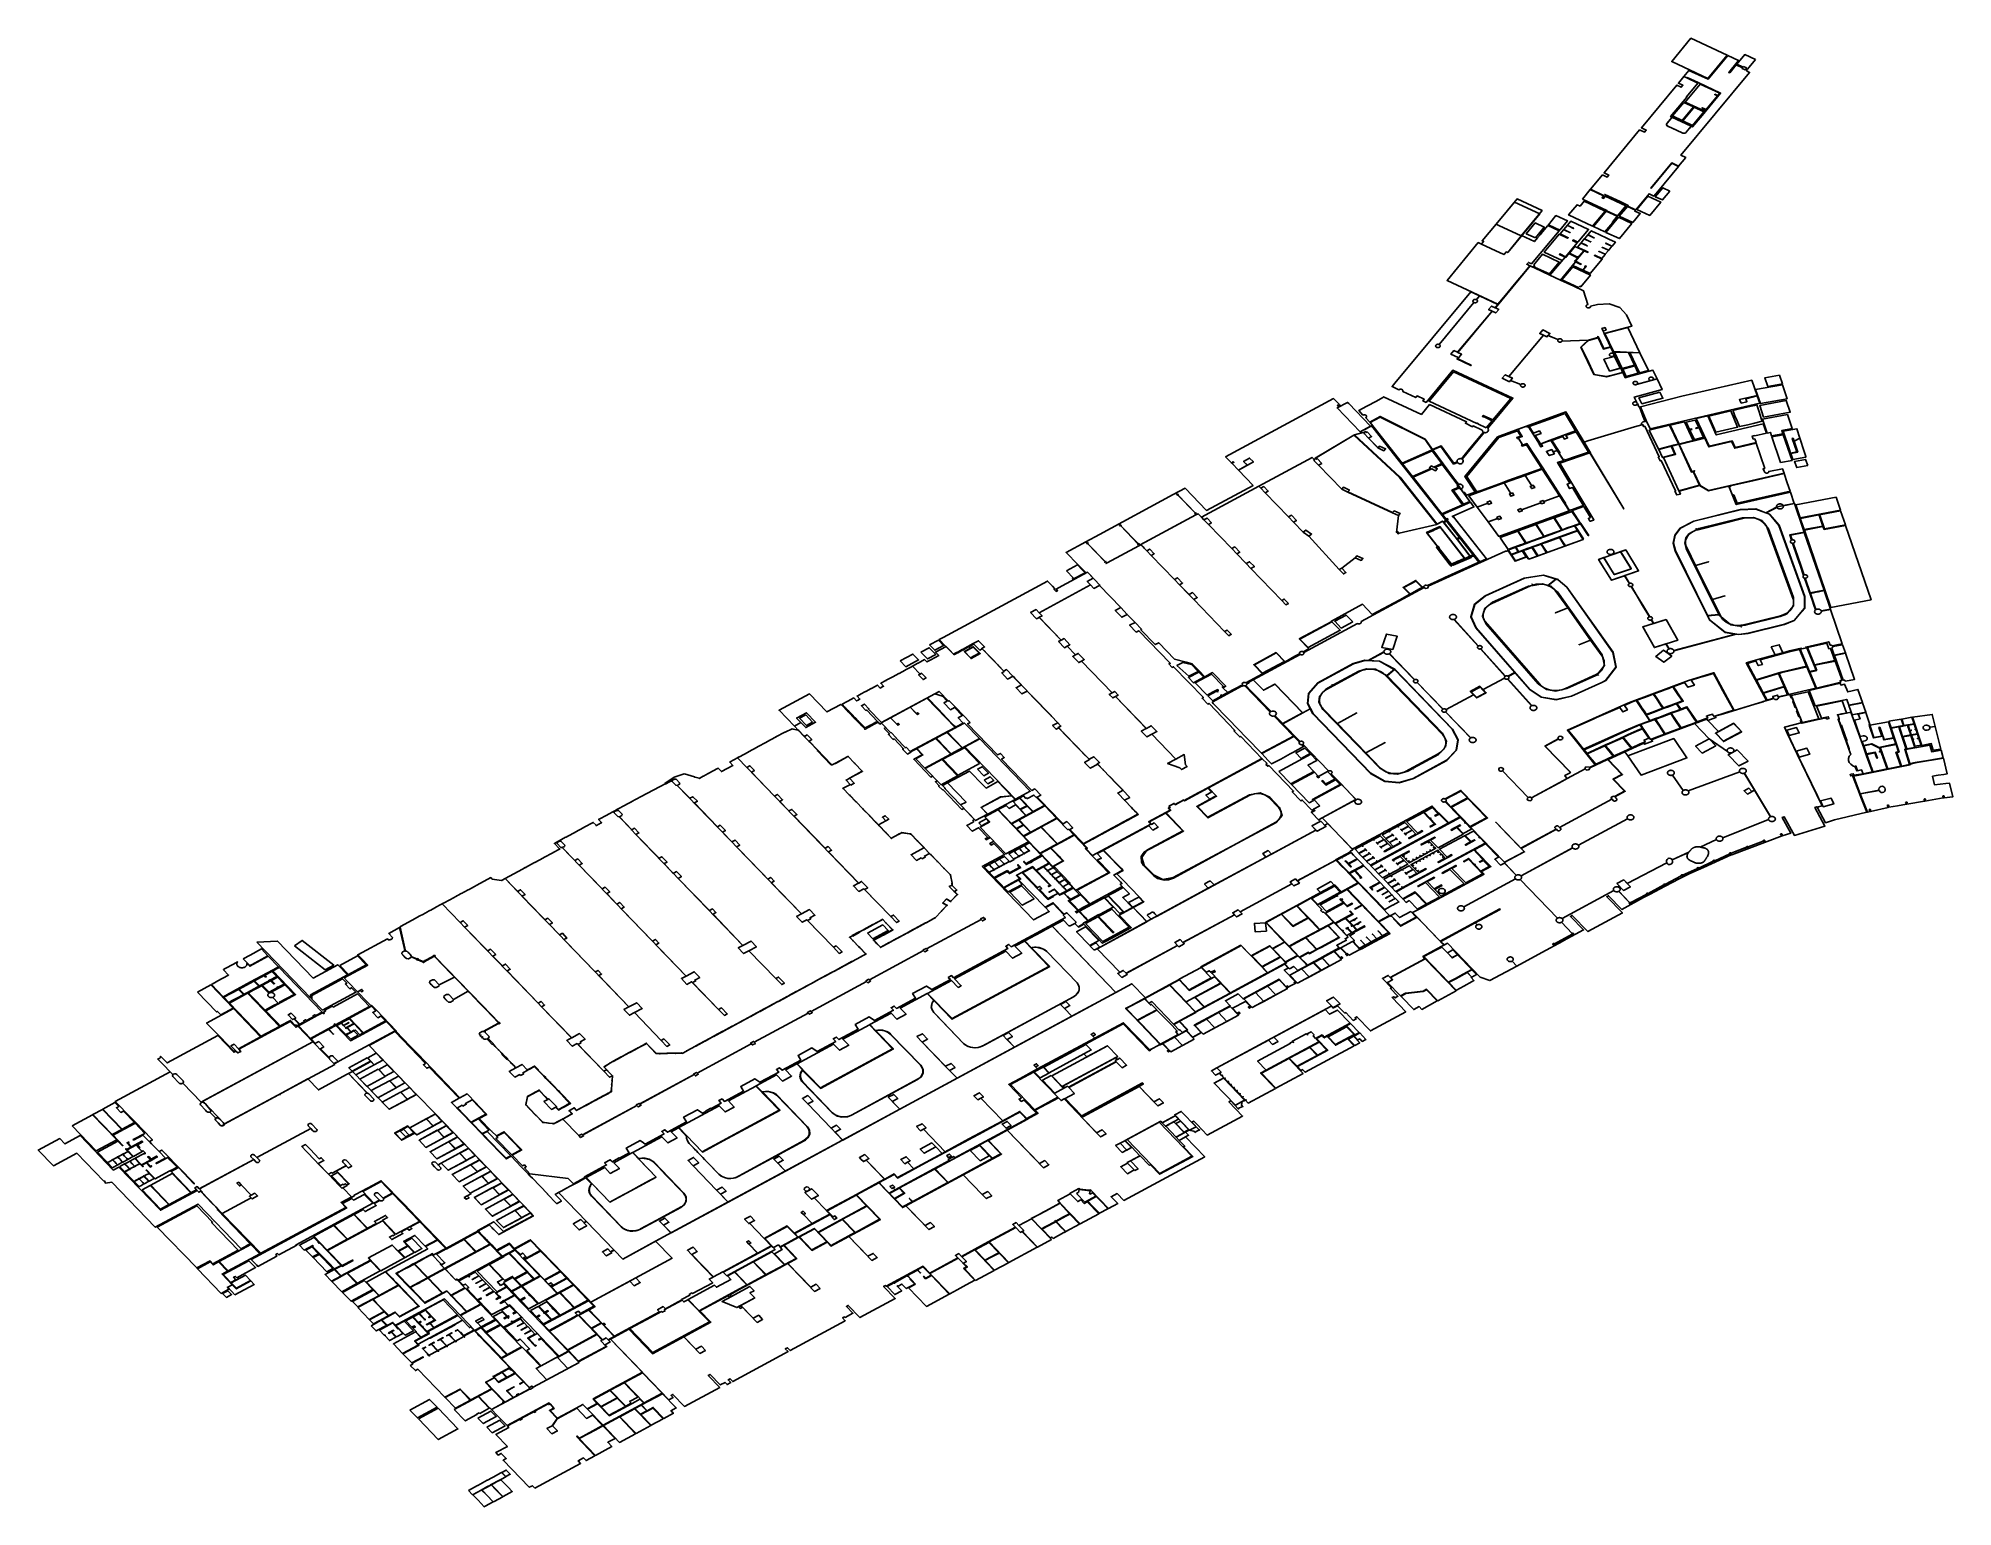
# Model space of a CAD drawing. Extents: x 12.24841 to 12.25249, y 41.79404 to 41.79717.
import ezdxf

# ---------------------------------------------------------------- set-up
doc = ezdxf.new("R2010")
doc.units = 0
doc.layers.add('RM$', color=3, linetype='CONTINUOUS')

msp = doc.modelspace()

# ---------------------------------------------------------------- linework, layer by layer
at = {"layer": 'RM$'}
for points in [[(12.2519646, 41.7970803), (12.2518877, 41.797116), (12.2519288, 41.7971658), (12.2520057, 41.7971301)], [(12.2517401, 41.7968747), (12.2517147, 41.796844), (12.2517412, 41.7968316), (12.2517433, 41.7968306), (12.2517452, 41.7968329), (12.2517778, 41.7968177), (12.2517951, 41.7968096), (12.2517939, 41.7968081), (12.251811, 41.7968), (12.2518396, 41.7968345), (12.2518498, 41.7968297), (12.251858, 41.7968396), (12.2519021, 41.7968929), (12.2519021, 41.7968929), (12.2518879, 41.7968995), (12.2518438, 41.7968462), (12.2518433, 41.7968465), (12.2518878, 41.7969001), (12.2519024, 41.7968933), (12.2519176, 41.7969116), (12.2519074, 41.7969164), (12.2520537, 41.797093), (12.2520468, 41.7970965), (12.2520482, 41.7970982), (12.2520448, 41.7970999), (12.252044, 41.7970989), (12.2520378, 41.7971017), (12.2520386, 41.7971027), (12.2520252, 41.7971089), (12.2520113, 41.7970923), (12.2520093, 41.7970932), (12.2520304, 41.7971187), (12.2520073, 41.7971294), (12.2519652, 41.7970785), (12.2519246, 41.7970974), (12.2519138, 41.7970844), (12.2519202, 41.7970814), (12.2519208, 41.7970821), (12.251944, 41.7970713), (12.251992, 41.7970489), (12.2519528, 41.7970016), (12.2519324, 41.796977), (12.2519293, 41.7969784), (12.2519186, 41.7969655), (12.2519177, 41.7969646), (12.2519156, 41.7969635), (12.2519133, 41.7969633), (12.2519116, 41.7969635), (12.2519102, 41.796964), (12.2518796, 41.7969783), (12.2518784, 41.7969791), (12.2518771, 41.7969805), (12.2518768, 41.7969822), (12.2518773, 41.796984), (12.2518885, 41.7969975), (12.2518855, 41.7969989), (12.25192, 41.7970406), (12.251919, 41.7970411), (12.2519434, 41.7970705), (12.2519202, 41.7970814), (12.2519138, 41.7970843), (12.251902, 41.7970701), (12.2519117, 41.7970656), (12.2519082, 41.7970614), (12.2518985, 41.7970659), (12.2518232, 41.796975), (12.2518334, 41.7969702), (12.2518296, 41.7969656), (12.2518194, 41.7969704), (12.2517436, 41.7968789), (12.2517436, 41.7968789), (12.2517537, 41.7968743), (12.2517503, 41.7968701), (12.2517402, 41.7968747)], [(12.2520665, 41.7971205), (12.2520495, 41.7970998), (12.252046, 41.7971014), (12.2520471, 41.7971028), (12.2520409, 41.7971056), (12.2520399, 41.7971042), (12.2520264, 41.7971105), (12.2520435, 41.7971311)], [(12.2519586, 41.7970103), (12.2519609, 41.7970131), (12.251952, 41.7970172), (12.2519525, 41.7970179), (12.2519614, 41.7970137), (12.2519857, 41.7970431), (12.2519794, 41.797046), (12.2519799, 41.7970467), (12.2519863, 41.7970437), (12.2519903, 41.7970486), (12.2519485, 41.7970682), (12.2519168, 41.7970299)], [(12.2519135, 41.7970293), (12.2519344, 41.7970195), (12.2519103, 41.7969905), (12.2518894, 41.7970002)], [(12.2519354, 41.7970191), (12.2519563, 41.7970093), (12.2519323, 41.7969802), (12.2519114, 41.79699)], [(12.2518884, 41.7969975), (12.2519293, 41.7969784), (12.2519255, 41.7969738), (12.2519185, 41.7969654), (12.2519175, 41.7969645), (12.2519163, 41.7969638), (12.2519148, 41.7969634), (12.2519133, 41.7969633), (12.2519116, 41.7969635), (12.2519103, 41.796964), (12.2518871, 41.7969748), (12.25188, 41.7969781), (12.2518785, 41.796979), (12.2518775, 41.79698), (12.251877, 41.7969811), (12.2518768, 41.7969823), (12.2518771, 41.7969835), (12.2518777, 41.7969845), (12.2518786, 41.7969856), (12.2518885, 41.7969975)], [(12.2515223, 41.7967085), (12.2515305, 41.7967048), (12.2515353, 41.7967105), (12.2515383, 41.7967092), (12.2516065, 41.7967917), (12.2515526, 41.7968165), (12.2515137, 41.7967697), (12.2514839, 41.7967345), (12.251487, 41.796733), (12.2514822, 41.7967273)], [(12.2515672, 41.7967449), (12.2516117, 41.7967987), (12.2515585, 41.7968235), (12.2515137, 41.7967697), (12.2515163, 41.7967685), (12.2515163, 41.7967685), (12.2515163, 41.7967685), (12.2515193, 41.7967671), (12.2515193, 41.7967671), (12.2515193, 41.7967671)], [(12.2517457, 41.7967977), (12.2517013, 41.7968184), (12.2516927, 41.7968081), (12.2516861, 41.7968112), (12.251668, 41.7967893), (12.251719, 41.7967655)], [(12.2516976, 41.7968233), (12.2517141, 41.7968432), (12.2517426, 41.7968299), (12.2517395, 41.796826), (12.2517425, 41.7968246), (12.2517463, 41.7968292), (12.2517902, 41.7968087), (12.2517725, 41.7967873), (12.251749, 41.7967982), (12.2517496, 41.796799)], [(12.2518133, 41.7968011), (12.2518409, 41.7967882), (12.2518645, 41.7968167), (12.2518369, 41.7968295)], [(12.2518841, 41.7968403), (12.2518682, 41.7968212), (12.2518528, 41.7968282), (12.2518687, 41.7968474)], [(12.2515973, 41.7967402), (12.2516163, 41.7967633), (12.2515971, 41.7967722), (12.251578, 41.7967491)], [(12.2516655, 41.7967673), (12.251673, 41.7967761), (12.2517106, 41.7967584), (12.2516876, 41.7967313), (12.2516776, 41.796736), (12.2516765, 41.7967347), (12.2516865, 41.79673), (12.2516617, 41.7967004), (12.2516493, 41.7967061), (12.2516486, 41.7967052), (12.2516606, 41.7966996), (12.2516544, 41.7966923), (12.2516161, 41.7967103), (12.2516479, 41.7967482), (12.2516661, 41.7967396), (12.2516672, 41.7967409), (12.25165, 41.796749), (12.2516575, 41.7967578), (12.2516578, 41.7967577), (12.2516579, 41.7967578), (12.2516614, 41.7967562), (12.2516691, 41.7967525), (12.2516707, 41.7967517), (12.2516706, 41.7967516), (12.2516711, 41.7967514), (12.2516714, 41.7967517), (12.2516709, 41.7967519), (12.2516708, 41.7967518), (12.251658, 41.796758), (12.251658, 41.796758), (12.2516581, 41.7967581), (12.2516578, 41.7967582), (12.2516652, 41.7967669), (12.2516654, 41.7967667), (12.2516656, 41.7967669), (12.251669, 41.7967652), (12.2516768, 41.7967615), (12.2516784, 41.7967608), (12.2516783, 41.7967606), (12.2516788, 41.7967604), (12.2516791, 41.7967607), (12.2516786, 41.796761), (12.2516785, 41.7967609), (12.2516656, 41.796767), (12.2516657, 41.796767), (12.2516658, 41.7967671), (12.2516655, 41.7967673)], [(12.2516493, 41.7967572), (12.2516658, 41.7967766), (12.2516411, 41.7967878), (12.2516251, 41.7967684)], [(12.2517623, 41.7967733), (12.2517613, 41.7967737), (12.2517718, 41.7967865), (12.2517484, 41.7967975), (12.2517211, 41.7967645), (12.2517455, 41.7967531)], [(12.2518029, 41.7967709), (12.2517742, 41.7967843), (12.2517476, 41.7967521), (12.2517764, 41.7967389)], [(12.2517761, 41.7967866), (12.2517933, 41.7968073), (12.2518104, 41.7967993), (12.2518091, 41.7967977), (12.2518206, 41.7967923), (12.2518048, 41.7967732)], [(12.2515807, 41.7966861), (12.2515807, 41.7966861), (12.251579, 41.7966841), (12.2515856, 41.796681), (12.2515726, 41.7966655), (12.2515598, 41.79665), (12.2515462, 41.7966338), (12.2515334, 41.7966183), (12.2515176, 41.7965993), (12.2514091, 41.7966498), (12.2514757, 41.7967303), (12.2514822, 41.7967273), (12.2515223, 41.7967085), (12.2515305, 41.7967048), (12.2515353, 41.7967105), (12.2515383, 41.7967092), (12.251568, 41.7967452), (12.2515953, 41.7967325), (12.2516019, 41.7967405), (12.2516076, 41.7967472), (12.2516127, 41.7967535), (12.2516238, 41.7967669), (12.251648, 41.7967556), (12.2515888, 41.7966854), (12.2515825, 41.7966883), (12.2515807, 41.7966862), (12.2515807, 41.7966861)], [(12.2517538, 41.796738), (12.2517538, 41.796738), (12.2517306, 41.796749), (12.2517304, 41.7967491), (12.2517269, 41.7967507), (12.2517164, 41.7967557), (12.2517092, 41.7967472), (12.2517095, 41.7967471), (12.2517094, 41.7967469), (12.2517116, 41.7967459), (12.2517158, 41.7967439), (12.2517198, 41.796742), (12.2517222, 41.7967409), (12.2517223, 41.796741), (12.2517228, 41.7967407), (12.2517226, 41.7967404), (12.2517221, 41.7967406), (12.2517221, 41.7967408), (12.2517093, 41.7967468), (12.2517092, 41.7967467), (12.2517089, 41.7967468), (12.2517019, 41.7967385), (12.2517022, 41.7967384), (12.2517021, 41.7967383), (12.2517149, 41.7967322), (12.251715, 41.7967323), (12.2517155, 41.7967321), (12.2517153, 41.7967317), (12.2517147, 41.796732), (12.2517148, 41.7967321), (12.251703, 41.7967377), (12.251702, 41.7967382), (12.2517018, 41.796738), (12.2517016, 41.7967381), (12.2516946, 41.7967298), (12.2516949, 41.7967297), (12.2516947, 41.7967296), (12.2517054, 41.7967246), (12.2517071, 41.7967238), (12.2517076, 41.7967235), (12.2517077, 41.7967236), (12.2517082, 41.7967234), (12.2517079, 41.796723), (12.2517074, 41.7967233), (12.2517075, 41.7967234), (12.2517, 41.7967269), (12.2516947, 41.7967295), (12.2516945, 41.7967293), (12.2516943, 41.7967295), (12.2516871, 41.796721), (12.2517008, 41.7967145), (12.2517009, 41.7967147), (12.2517013, 41.7967145), (12.2517013, 41.7967145), (12.2517011, 41.7967143), (12.2517013, 41.7967143), (12.2517058, 41.7967121), (12.2517097, 41.7967103), (12.251709, 41.7967094), (12.2517014, 41.7967129), (12.2516827, 41.7966905), (12.251695, 41.7966847), (12.2516943, 41.7966838), (12.251683, 41.7966891), (12.2516769, 41.7966818), (12.2516981, 41.7966718), (12.2517042, 41.7966791), (12.2517026, 41.7966799), (12.2517033, 41.7966808), (12.2517062, 41.7966794), (12.2516994, 41.7966713), (12.2517141, 41.7966644), (12.2517398, 41.7966948), (12.2517231, 41.7967027), (12.2517238, 41.7967036), (12.251724, 41.7967035), (12.2517242, 41.7967034), (12.2517245, 41.7967033), (12.2517253, 41.7967029), (12.2517386, 41.7966966), (12.2517459, 41.7967051), (12.2517457, 41.7967052), (12.2517458, 41.7967054), (12.2517329, 41.7967114), (12.2517328, 41.7967113), (12.2517323, 41.7967115), (12.2517326, 41.7967119), (12.2517331, 41.7967116), (12.251733, 41.7967115), (12.2517459, 41.7967055), (12.251746, 41.7967056), (12.2517462, 41.7967055), (12.2517532, 41.7967138), (12.251753, 41.7967139), (12.2517531, 41.796714), (12.2517422, 41.7967192), (12.2517402, 41.7967201), (12.2517401, 41.79672), (12.2517396, 41.7967202), (12.2517399, 41.7967206), (12.2517404, 41.7967203), (12.2517403, 41.7967202), (12.2517532, 41.7967141), (12.2517533, 41.7967143), (12.2517535, 41.7967142), (12.2517605, 41.7967225), (12.2517603, 41.7967226), (12.2517604, 41.7967227), (12.2517475, 41.7967288), (12.2517474, 41.7967287), (12.2517469, 41.7967289), (12.2517472, 41.7967292), (12.2517477, 41.796729), (12.2517476, 41.7967289), (12.2517605, 41.7967228), (12.2517606, 41.796723), (12.2517609, 41.7967229), (12.251768, 41.7967313), (12.2517538, 41.796738), (12.2517538, 41.796738), (12.2517538, 41.796738), (12.2517538, 41.796738)], [(12.2515937, 41.7966831), (12.2516124, 41.7967054), (12.2516481, 41.7966886), (12.2516273, 41.7966639), (12.2515972, 41.7966774), (12.2515974, 41.7966777), (12.2515931, 41.7966797), (12.2515953, 41.7966824)], [(12.2516807, 41.7966902), (12.251683, 41.7966891), (12.2516505, 41.7966506), (12.2516282, 41.7966613), (12.2516606, 41.7966996), (12.2516621, 41.7966989), (12.2516689, 41.7967069), (12.2516757, 41.7967036), (12.2516874, 41.7966982), (12.2516816, 41.7966913)], [(12.2516697, 41.7967078), (12.2516757, 41.796705), (12.2516856, 41.7967003), (12.2516857, 41.7967003), (12.2516864, 41.7966999), (12.2516865, 41.7967), (12.2516882, 41.7966992), (12.2516901, 41.7967014), (12.2517002, 41.7967135), (12.2516817, 41.7967222), (12.2516698, 41.796708)], [(12.2516773, 41.7966786), (12.2517147, 41.7966612), (12.2516939, 41.7966363), (12.2516917, 41.7966373), (12.2516895, 41.7966346), (12.251654, 41.7966511)], [(12.2517832, 41.7964546), (12.2517792, 41.7964629), (12.2517554, 41.7964565), (12.2517432, 41.7964819), (12.2517658, 41.796488), (12.251778, 41.7964627), (12.2517791, 41.796463), (12.2517649, 41.7964926), (12.2517644, 41.7964924), (12.2517645, 41.7964923), (12.2517646, 41.7964919), (12.2517647, 41.7964915), (12.2517647, 41.7964913), (12.2517647, 41.7964914), (12.2517647, 41.7964911), (12.2517646, 41.7964903), (12.2517643, 41.7964898), (12.2517642, 41.7964896), (12.2517636, 41.7964889), (12.2517631, 41.7964885), (12.2517626, 41.7964882), (12.251762, 41.796488), (12.2517616, 41.7964878), (12.2517611, 41.7964877), (12.2517594, 41.7964876), (12.2517586, 41.7964877), (12.2517579, 41.7964879), (12.2517574, 41.7964882), (12.2517564, 41.7964888), (12.2517557, 41.7964894), (12.2517554, 41.7964899), (12.2517552, 41.7964906), (12.2517551, 41.796491), (12.2517552, 41.7964918), (12.2517554, 41.7964925), (12.2517555, 41.7964927), (12.2517557, 41.7964929), (12.2517559, 41.7964932), (12.2517561, 41.7964934), (12.2517562, 41.7964935), (12.2517564, 41.7964937), (12.2517565, 41.7964938), (12.2517567, 41.7964938), (12.2517569, 41.796494), (12.2517571, 41.7964941), (12.2517573, 41.7964942), (12.2517577, 41.7964944), (12.2517579, 41.7964945), (12.2517583, 41.7964946), (12.2517584, 41.7964946), (12.251759, 41.7964947), (12.2517594, 41.7964948), (12.2517597, 41.7964948), (12.25176, 41.7964948), (12.2517604, 41.7964948), (12.2517606, 41.7964948), (12.2517609, 41.7964947), (12.2517611, 41.7964947), (12.2517613, 41.7964946), (12.2517616, 41.7964946), (12.2517618, 41.7964945), (12.2517619, 41.7964945), (12.2517621, 41.7964944), (12.2517627, 41.7964942), (12.2517629, 41.796494), (12.2517633, 41.7964938), (12.2517636, 41.7964936), (12.2517638, 41.7964933), (12.251764, 41.7964932), (12.2517641, 41.796493), (12.2517643, 41.7964928), (12.2517644, 41.7964925), (12.2517649, 41.7964926), (12.2517633, 41.7964959), (12.2517577, 41.7965076), (12.2517424, 41.7965035), (12.2517309, 41.7965276), (12.2517104, 41.7965221), (12.251695, 41.7965074), (12.2517109, 41.7964744), (12.2517228, 41.7964496), (12.251749, 41.7964448), (12.2517665, 41.7964496), (12.2517692, 41.7964503), (12.2517828, 41.7964539), (12.2517834, 41.7964541)], [(12.2517637, 41.7964982), (12.25182, 41.7964956), (12.251794, 41.7965498), (12.2517451, 41.7965367)], [(12.2517432, 41.7964819), (12.2517658, 41.796488), (12.251778, 41.7964626), (12.2517554, 41.7964565)], [(12.2517661, 41.7964969), (12.2517954, 41.7964962), (12.2518084, 41.7964693), (12.2517824, 41.7964624)], [(12.2517986, 41.7964961), (12.25182, 41.7964956), (12.2518201, 41.7964954), (12.251838, 41.7964581), (12.2518192, 41.796453)], [(12.2514927, 41.7963356), (12.2515054, 41.7963509), (12.2514871, 41.7963595), (12.2514866, 41.796359), (12.2514846, 41.7963599), (12.2514863, 41.796362), (12.2515067, 41.7963525), (12.2515448, 41.7963984), (12.2514227, 41.7964551), (12.2513707, 41.7963924), (12.2514723, 41.7963451), (12.251473, 41.7963459), (12.251475, 41.796345), (12.2514744, 41.7963442)], [(12.2518166, 41.7964523), (12.2518093, 41.7964676), (12.2517833, 41.7964608), (12.2517906, 41.7964453)], [(12.2521235, 41.7964293), (12.2521174, 41.7964478), (12.2520859, 41.796442), (12.2520923, 41.7964237)], [(12.2518628, 41.7964115), (12.251869, 41.7963988), (12.2518244, 41.7963869), (12.251818, 41.7963994)], [(12.2518417, 41.7963335), (12.2518334, 41.7963513), (12.2518211, 41.7963802), (12.2519097, 41.7964029), (12.2520585, 41.7964372), (12.2520696, 41.7964048), (12.2520322, 41.796396), (12.2520329, 41.7963947), (12.2520359, 41.7963883), (12.2520482, 41.7963913), (12.252046, 41.7963978), (12.25207, 41.7964036), (12.2520752, 41.7963882), (12.2519903, 41.7963683), (12.251945, 41.7963577)], [(12.2520666, 41.7964172), (12.252124, 41.7964276), (12.2521337, 41.7963977), (12.2520769, 41.7963874)], [(12.2511811, 41.7963838), (12.2511811, 41.7963838), (12.2511809, 41.7963837), (12.2511801, 41.7963845), (12.2511796, 41.7963846), (12.2511767, 41.796383), (12.2511766, 41.7963827), (12.2511775, 41.7963818), (12.2511773, 41.7963817), (12.2511752, 41.7963839), (12.2511754, 41.796384), (12.2511762, 41.7963832), (12.2511766, 41.7963831), (12.2511795, 41.7963847), (12.2511796, 41.796385), (12.2511788, 41.7963859), (12.251179, 41.796386), (12.2511675, 41.7963979), (12.2509374, 41.7962736), (12.2509489, 41.7962616), (12.2509491, 41.7962617), (12.25095, 41.7962608), (12.2509504, 41.7962608), (12.2509533, 41.7962624), (12.2509534, 41.7962627), (12.2509526, 41.7962636), (12.2509527, 41.7962637), (12.2509548, 41.7962615), (12.2509547, 41.7962614), (12.2509538, 41.7962623), (12.2509534, 41.7962623), (12.2509504, 41.7962607), (12.2509504, 41.7962605), (12.2509512, 41.7962596), (12.250951, 41.7962595), (12.2509644, 41.7962456), (12.2509835, 41.796256), (12.2509755, 41.7962642), (12.2509884, 41.7962713), (12.2509965, 41.7962629), (12.2509645, 41.7962456), (12.2509959, 41.796213), (12.2508969, 41.7961595), (12.250851, 41.796207), (12.2508256, 41.7961933), (12.2506686, 41.7961085), (12.2506398, 41.796093), (12.2506405, 41.7960923), (12.2506419, 41.7960931), (12.250642, 41.796093), (12.2506408, 41.7960923), (12.2506408, 41.796092), (12.2506429, 41.7960898), (12.2506433, 41.7960898), (12.2506445, 41.7960904), (12.2506446, 41.7960902), (12.2506432, 41.7960895), (12.2506811, 41.7960502), (12.2506825, 41.7960509), (12.2506826, 41.7960508), (12.2506814, 41.7960501), (12.2506814, 41.7960498), (12.2506835, 41.7960476), (12.2506839, 41.7960476), (12.2506851, 41.7960482), (12.2506851, 41.7960481), (12.2507525, 41.7960844), (12.2507524, 41.7960845), (12.2507536, 41.7960851), (12.2507536, 41.7960854), (12.2507514, 41.7960877), (12.2507511, 41.7960877), (12.25075, 41.7960871), (12.2507498, 41.7960872), (12.2507513, 41.796088), (12.2507134, 41.7961273), (12.250712, 41.7961265), (12.2507118, 41.7961267), (12.250713, 41.7961273), (12.2507131, 41.7961276), (12.2507109, 41.7961299), (12.2507105, 41.7961299), (12.2507094, 41.7961293), (12.2507092, 41.7961294), (12.2507122, 41.796131), (12.2507123, 41.7961308), (12.2507111, 41.7961302), (12.2507111, 41.7961299), (12.2507132, 41.7961276), (12.2507136, 41.7961276), (12.2507148, 41.7961282), (12.2507149, 41.7961281), (12.2507135, 41.7961274), (12.2507514, 41.7960881), (12.2507528, 41.7960888), (12.2507529, 41.7960886), (12.2507517, 41.796088), (12.2507517, 41.7960877), (12.2507538, 41.7960855), (12.2507542, 41.7960854), (12.2507554, 41.796086), (12.2507554, 41.796086), (12.2508742, 41.7961502), (12.2508741, 41.7961502), (12.2508753, 41.7961509), (12.2508753, 41.7961512), (12.2508731, 41.7961535), (12.2508728, 41.7961534), (12.2508717, 41.7961528), (12.2508715, 41.796153), (12.250873, 41.7961538), (12.2508351, 41.7961931), (12.2508336, 41.7961923), (12.2508335, 41.7961924), (12.2508347, 41.7961931), (12.2508347, 41.7961934), (12.2508325, 41.7961957), (12.2508322, 41.7961956), (12.2508311, 41.796195), (12.2508309, 41.7961952), (12.2508339, 41.7961967), (12.250834, 41.7961966), (12.2508328, 41.7961959), (12.2508328, 41.7961956), (12.2508349, 41.7961934), (12.2508353, 41.7961934), (12.2508365, 41.796194), (12.2508366, 41.7961939), (12.2508352, 41.7961931), (12.2508731, 41.7961538), (12.2508745, 41.7961545), (12.2508746, 41.7961544), (12.2508734, 41.7961537), (12.2508734, 41.7961534), (12.2508755, 41.7961512), (12.2508759, 41.7961512), (12.250877, 41.7961518), (12.2508771, 41.7961517), (12.2508788, 41.7961526), (12.2508858, 41.7961453), (12.251008, 41.7962113), (12.2511216, 41.7962727), (12.2511248, 41.7962693), (12.2511257, 41.7962684), (12.2511261, 41.7962684), (12.251129, 41.79627), (12.251129, 41.7962703), (12.2511282, 41.7962712), (12.2511284, 41.7962713), (12.2511284, 41.7962713), (12.2512107, 41.79632), (12.2512117, 41.7963205), (12.2512301, 41.7963258), (12.2512324, 41.7963234), (12.2512331, 41.7963238), (12.251233, 41.796324), (12.2512309, 41.7963262), (12.2512311, 41.7963263), (12.2512319, 41.7963254), (12.2512323, 41.7963254), (12.2512352, 41.796327), (12.2512353, 41.7963273), (12.2512345, 41.7963281), (12.2512347, 41.7963282), (12.2512368, 41.7963261), (12.2512369, 41.7963259), (12.2512388, 41.7963269), (12.2512484, 41.796317), (12.251242, 41.7963135), (12.251262, 41.7962928), (12.2512654, 41.7962969), (12.2512782, 41.796291), (12.2512747, 41.7962868), (12.2512619, 41.7962927), (12.2512419, 41.7963135), (12.2512323, 41.7963234), (12.2512301, 41.7963257), (12.2512117, 41.7963205), (12.2512108, 41.7963199), (12.2511285, 41.7962712), (12.2511305, 41.7962691), (12.2511306, 41.7962691), (12.2511322, 41.79627), (12.2511421, 41.7962598), (12.2511354, 41.7962561), (12.2511849, 41.7962049), (12.2511883, 41.796209), (12.2512011, 41.7962031), (12.2511976, 41.796199), (12.2512928, 41.7961549), (12.2512962, 41.796159), (12.251309, 41.7961531), (12.2513056, 41.796149), (12.2513014, 41.7961128), (12.2513043, 41.7961143), (12.2513044, 41.7961142), (12.2513033, 41.7961136), (12.2513032, 41.7961132), (12.2513053, 41.796111), (12.2513057, 41.796111), (12.2513069, 41.7961116), (12.2513069, 41.7961115), (12.251387, 41.7961298), (12.2513081, 41.7962298), (12.2512108, 41.7963198), (12.2512118, 41.7963204), (12.2513092, 41.7962303), (12.251388, 41.7961303), (12.2513998, 41.7961366), (12.2514016, 41.7961347), (12.251402, 41.7961347), (12.2514049, 41.7961363), (12.251405, 41.7961366), (12.2514042, 41.7961375), (12.2514044, 41.7961376), (12.2514065, 41.7961354), (12.2514063, 41.7961353), (12.2514054, 41.7961361), (12.251405, 41.7961362), (12.251402, 41.7961346), (12.251402, 41.7961343), (12.2514028, 41.7961334), (12.2514027, 41.7961334), (12.2514292, 41.7960996), (12.2514293, 41.7960996), (12.2514301, 41.7960987), (12.2514305, 41.7960987), (12.2514335, 41.7961003), (12.2514336, 41.7961006), (12.2514327, 41.7961015), (12.2514329, 41.7961016), (12.251435, 41.7960993), (12.2514348, 41.7960992), (12.251434, 41.7961002), (12.2514336, 41.7961002), (12.2514306, 41.7960986), (12.2514305, 41.7960983), (12.2514314, 41.7960974), (12.2514313, 41.7960974), (12.2514587, 41.7960619), (12.2514588, 41.7960619), (12.2514597, 41.796061), (12.25146, 41.796061), (12.2514631, 41.7960626), (12.2514631, 41.7960629), (12.2514623, 41.7960638), (12.2514625, 41.7960639), (12.2514645, 41.7960617), (12.2514644, 41.7960616), (12.2514635, 41.7960625), (12.2514631, 41.7960625), (12.2514601, 41.7960609), (12.2514601, 41.7960606), (12.2514609, 41.7960597), (12.2514607, 41.7960596), (12.251422, 41.7960429), (12.2514218, 41.7960428), (12.251421, 41.7960437), (12.2514206, 41.7960437), (12.2514176, 41.7960422), (12.2514175, 41.7960418), (12.2514183, 41.796041), (12.2514182, 41.7960409), (12.2514161, 41.7960431), (12.2513884, 41.796079), (12.2513863, 41.7960812), (12.2513865, 41.7960813), (12.2513873, 41.7960804), (12.2513877, 41.7960803), (12.2513907, 41.7960819), (12.2513908, 41.7960822), (12.2513899, 41.7960831), (12.2513901, 41.7960832), (12.2513922, 41.796081), (12.251392, 41.7960809), (12.2513911, 41.7960818), (12.2513908, 41.7960818), (12.2513878, 41.7960802), (12.2513877, 41.79608), (12.2513886, 41.7960791), (12.2513885, 41.796079), (12.2514162, 41.7960431), (12.2514163, 41.7960432), (12.2514171, 41.7960423), (12.2514175, 41.7960422), (12.2514205, 41.7960439), (12.2514206, 41.7960441), (12.2514197, 41.796045), (12.2514199, 41.7960451), (12.2514209, 41.796044), (12.2514219, 41.796043), (12.2514606, 41.7960597), (12.2514586, 41.7960618), (12.2514312, 41.7960973), (12.2514291, 41.7960995), (12.2514026, 41.7961333), (12.2514005, 41.7961355), (12.2513997, 41.7961364), (12.2513881, 41.7961302), (12.251387, 41.7961297), (12.251307, 41.7961115), (12.2513041, 41.7961099), (12.2513039, 41.79611), (12.2513051, 41.7961107), (12.2513052, 41.796111), (12.2513031, 41.7961132), (12.2513026, 41.7961132), (12.2513015, 41.7961126), (12.2513013, 41.7961128), (12.2513055, 41.7961489), (12.2513055, 41.7961489), (12.2512927, 41.7961548), (12.2511976, 41.7961989), (12.2511976, 41.7961989), (12.2511848, 41.7962048), (12.2511353, 41.7962561), (12.2511254, 41.7962663), (12.2511268, 41.796267), (12.2511267, 41.796267), (12.2511246, 41.7962692), (12.2511247, 41.7962693), (12.2511215, 41.7962725), (12.2511215, 41.7962725), (12.2510081, 41.7962112), (12.2510081, 41.7962112), (12.2510081, 41.7962112), (12.2510121, 41.7962071), (12.2510185, 41.7962106), (12.2510281, 41.7962007), (12.2510216, 41.7961972), (12.2510711, 41.7961459), (12.2510774, 41.7961493), (12.2510883, 41.796138), (12.2510821, 41.7961346), (12.2511026, 41.7961132), (12.2511082, 41.7961177), (12.2511205, 41.7961091), (12.2511148, 41.7961046), (12.2511794, 41.7960335), (12.2511848, 41.7960365), (12.2512135, 41.7960589), (12.2512169, 41.7960631), (12.2512297, 41.7960572), (12.2512263, 41.796053), (12.2512136, 41.7960589), (12.2511848, 41.7960363), (12.2511935, 41.7960273), (12.2511882, 41.7960244), (12.2511793, 41.7960335), (12.2511148, 41.7961045), (12.2511025, 41.7961131), (12.251082, 41.7961346), (12.2510711, 41.7961459), (12.2510215, 41.7961971), (12.251012, 41.7962071), (12.251008, 41.7962112), (12.2508859, 41.7961452), (12.2508859, 41.7961452), (12.2508859, 41.7961452), (12.2508859, 41.7961452), (12.2508912, 41.7961397), (12.2508977, 41.7961432), (12.2509072, 41.7961332), (12.2509008, 41.7961298), (12.2509503, 41.7960785), (12.2509566, 41.7960819), (12.2509675, 41.7960706), (12.2509612, 41.7960672), (12.2509812, 41.7960465), (12.2509884, 41.7960504), (12.2509986, 41.7960398), (12.2509913, 41.7960359), (12.2510571, 41.7959678), (12.2510624, 41.7959706), (12.2510712, 41.7959615), (12.2510658, 41.7959586), (12.251057, 41.7959677), (12.2509912, 41.7960359), (12.2509811, 41.7960464), (12.2509611, 41.7960671), (12.2509502, 41.7960784), (12.2509007, 41.7961297), (12.2508911, 41.7961396), (12.2508787, 41.7961525), (12.2508772, 41.7961517), (12.2508772, 41.7961517), (12.2508742, 41.7961501), (12.2508742, 41.7961501), (12.2507569, 41.7960867), (12.2507617, 41.7960818), (12.2507639, 41.7960794), (12.2507693, 41.7960738), (12.2507758, 41.7960773), (12.2507854, 41.7960674), (12.2507789, 41.7960639), (12.2508284, 41.7960126), (12.2508347, 41.796016), (12.2508456, 41.7960047), (12.2508393, 41.7960013), (12.2508593, 41.7959806), (12.2508665, 41.7959845), (12.2508767, 41.7959739), (12.2508695, 41.79597), (12.2509352, 41.7959019), (12.2509405, 41.7959047), (12.2509493, 41.7958956), (12.250944, 41.7958927), (12.2509352, 41.7959018), (12.2508694, 41.79597), (12.2508592, 41.7959806), (12.2508392, 41.7960013), (12.2508283, 41.7960126), (12.2507788, 41.7960638), (12.2507692, 41.7960738), (12.2507568, 41.7960866), (12.2507555, 41.7960859), (12.2507555, 41.7960859), (12.2507525, 41.7960843), (12.2507525, 41.7960843), (12.2506852, 41.796048), (12.2506852, 41.796048), (12.2506823, 41.7960465), (12.2506821, 41.7960466), (12.2506833, 41.7960473), (12.2506834, 41.7960476), (12.2506811, 41.7960498), (12.2506808, 41.7960498), (12.2506797, 41.7960492), (12.2506795, 41.7960493), (12.250681, 41.7960501), (12.2506431, 41.7960894), (12.2506417, 41.7960887), (12.2506415, 41.7960888), (12.2506428, 41.7960895), (12.2506428, 41.7960898), (12.2506406, 41.796092), (12.2506402, 41.796092), (12.2506391, 41.7960914), (12.250639, 41.7960915), (12.2506404, 41.7960923), (12.2506397, 41.796093), (12.2505975, 41.7960702), (12.2506226, 41.7960441), (12.2506328, 41.7960336), (12.2506399, 41.7960263), (12.2506429, 41.7960279), (12.2506465, 41.7960242), (12.2506694, 41.7960005), (12.2506683, 41.7959999), (12.2507138, 41.7959528), (12.2507278, 41.7959382), (12.2507278, 41.7959382), (12.2507443, 41.7959211), (12.2507584, 41.7959065), (12.2507565, 41.7959055), (12.2507873, 41.7958736), (12.2507948, 41.7958777), (12.2508284, 41.7958429), (12.2508531, 41.7958364), (12.250866, 41.7958329), (12.2508806, 41.7958178), (12.2508927, 41.7958053), (12.2509092, 41.7958142), (12.2509375, 41.7957849), (12.2509317, 41.7957818), (12.2509418, 41.7957713), (12.2509731, 41.7957883), (12.2509728, 41.7957894), (12.2509736, 41.7957916), (12.2509756, 41.7957929), (12.2509773, 41.7957932), (12.2509791, 41.795793), (12.2509807, 41.7957924), (12.251016, 41.7958115), (12.2509973, 41.7958309), (12.2510452, 41.7958567), (12.2510639, 41.7958373), (12.2510851, 41.7958488), (12.251095, 41.7958541), (12.2510946, 41.7958554), (12.2510948, 41.7958568), (12.2510955, 41.7958576), (12.2510966, 41.7958584), (12.251098, 41.795859), (12.2510993, 41.7958592), (12.2511003, 41.7958591), (12.2511009, 41.7958589), (12.2511023, 41.7958584), (12.2511026, 41.7958582), (12.2511144, 41.7958646), (12.2510941, 41.7958857), (12.2511633, 41.7959231), (12.2511626, 41.7959238), (12.2512289, 41.7959597), (12.2512499, 41.7959379), (12.2513082, 41.7959694), (12.2513297, 41.795981), (12.2513156, 41.7959956), (12.2513312, 41.7960041), (12.2513429, 41.7960104), (12.251357, 41.7959958), (12.2513598, 41.7959973), (12.2513608, 41.7959991), (12.2513619, 41.7959999), (12.2513631, 41.7960004), (12.2513644, 41.7960005), (12.2513676, 41.7959998), (12.2513881, 41.7960092), (12.2514044, 41.7960165), (12.2514768, 41.7960493), (12.2514656, 41.7960636), (12.2514197, 41.7960436), (12.2514186, 41.7960451), (12.2513987, 41.79607), (12.2513655, 41.7961127), (12.2513939, 41.7961252), (12.2514472, 41.796057), (12.2514647, 41.7960647), (12.2512762, 41.796304), (12.2512542, 41.7963319), (12.2512479, 41.7963399), (12.2512353, 41.7963331), (12.2512318, 41.7963312), (12.2512318, 41.7963312), (12.2512241, 41.796327), (12.2511748, 41.7963781), (12.2511825, 41.7963823)], [(12.2511995, 41.7963874), (12.251246, 41.7963392), (12.2512242, 41.7963274), (12.2511753, 41.7963781), (12.2511971, 41.7963899)], [(12.2514866, 41.7963265), (12.2514863, 41.7963268), (12.251486, 41.796327), (12.2514856, 41.7963274), (12.2514854, 41.7963277), (12.2514852, 41.796328), (12.2514849, 41.7963286), (12.2514846, 41.7963292), (12.2514845, 41.7963299), (12.2514845, 41.7963303), (12.2514822, 41.7963314), (12.2514647, 41.7963396), (12.2514635, 41.7963381), (12.2514482, 41.7963453), (12.2514508, 41.7963484), (12.2513719, 41.7963853), (12.2513544, 41.7963643), (12.2512739, 41.796402), (12.2512722, 41.7964), (12.2512589, 41.7963928), (12.2512385, 41.7963819), (12.2512209, 41.7963724), (12.25123, 41.7963629), (12.251232, 41.7963635), (12.2512342, 41.7963634), (12.2512358, 41.7963628), (12.2512369, 41.7963619), (12.2512376, 41.7963605), (12.2512375, 41.7963591), (12.2512367, 41.7963578), (12.2512359, 41.7963571), (12.2512444, 41.796348), (12.2512663, 41.7963598), (12.2513626, 41.7963115), (12.2513784, 41.7962894), (12.2513969, 41.7962971), (12.2514238, 41.7962605), (12.2514308, 41.7962634), (12.2514306, 41.796264), (12.2514305, 41.7962646), (12.2514305, 41.796265), (12.2514306, 41.7962655), (12.2514306, 41.7962658), (12.2514307, 41.7962661), (12.2514308, 41.7962664), (12.2514313, 41.7962672), (12.2514317, 41.7962677), (12.2514322, 41.7962682), (12.2514328, 41.7962687), (12.2514334, 41.796269), (12.2514344, 41.7962695), (12.2514354, 41.7962698), (12.2514359, 41.7962699), (12.2514369, 41.79627), (12.2514379, 41.79627), (12.2514384, 41.7962699), (12.2514396, 41.7962697), (12.2514572, 41.796291), (12.2514866, 41.7963265), (12.2514866, 41.7963265)], [(12.2516083, 41.7963017), (12.2515969, 41.7963193), (12.2516094, 41.7963238), (12.251606, 41.7963291), (12.2515935, 41.7963246), (12.2515844, 41.7963385), (12.2516338, 41.7963565), (12.2516604, 41.7963662), (12.2516612, 41.7963649), (12.251683, 41.7963289), (12.2516288, 41.7963091), (12.2516086, 41.7963018)], [(12.2519818, 41.7963261), (12.2520281, 41.796337), (12.2520136, 41.7963718), (12.2519671, 41.7963607)], [(12.2520179, 41.7963726), (12.2520291, 41.7963752), (12.2520508, 41.7963805), (12.2520639, 41.7963835), (12.2520689, 41.7963847), (12.252074, 41.7963695), (12.2520785, 41.7963555), (12.2520804, 41.7963495), (12.2520615, 41.7963451), (12.2520498, 41.7963423), (12.2520393, 41.7963398), (12.2520323, 41.7963382), (12.2520271, 41.7963507), (12.2520226, 41.7963614), (12.2520192, 41.7963694)], [(12.2520833, 41.7963581), (12.2521404, 41.7963689), (12.2521319, 41.7963937), (12.2520752, 41.7963835)], [(12.2521346, 41.7963642), (12.2521444, 41.7963339), (12.2521223, 41.7963298), (12.2521247, 41.7963228), (12.2521006, 41.7963183), (12.2520981, 41.796326), (12.2520914, 41.7963245), (12.2520812, 41.7963544)], [(12.2512452, 41.7963468), (12.2512667, 41.7963585), (12.2513622, 41.7963106), (12.2513774, 41.7962886), (12.2513132, 41.7962606)], [(12.2515589, 41.7963293), (12.2515192, 41.7963148), (12.2514798, 41.7962669), (12.251451, 41.7962321), (12.2514521, 41.7962305), (12.2514725, 41.796199), (12.2514766, 41.7962005), (12.2514819, 41.7962024), (12.2514897, 41.7962052), (12.2515032, 41.7962101), (12.251521, 41.7962166), (12.2515389, 41.7962231), (12.2515746, 41.7962361), (12.2516109, 41.7962493), (12.2515877, 41.7962851), (12.2515781, 41.7962997), (12.2515695, 41.7962966), (12.251568, 41.7962988), (12.2515702, 41.7962996), (12.2515612, 41.7963136), (12.251559, 41.7963128), (12.2515577, 41.7963148), (12.2515663, 41.7963179)], [(12.2516694, 41.7961602), (12.2516606, 41.7961742), (12.2516608, 41.7961743), (12.2516606, 41.7961747), (12.2516618, 41.7961751), (12.2516496, 41.7961938), (12.251613, 41.7962501), (12.2515792, 41.7963021), (12.2515706, 41.796299), (12.2515609, 41.796314), (12.2515695, 41.7963171), (12.2515611, 41.7963301), (12.2515621, 41.7963304), (12.2515606, 41.7963326), (12.2515793, 41.7963394), (12.2515807, 41.7963372), (12.2515823, 41.7963377), (12.2515925, 41.796322), (12.2516062, 41.7963009), (12.2516055, 41.7963007), (12.2516091, 41.7962951), (12.2516125, 41.7962963), (12.2516094, 41.7963012), (12.2516291, 41.7963084), (12.2516297, 41.7963075), (12.2516306, 41.7963078), (12.2516439, 41.7962874), (12.2516353, 41.7962847), (12.2516322, 41.7962894), (12.251621, 41.7962853), (12.2516268, 41.7962764), (12.251638, 41.7962805), (12.2516353, 41.7962847), (12.2516439, 41.7962874), (12.2516578, 41.796266), (12.2516444, 41.7962615), (12.251671, 41.7962174), (12.2516648, 41.7962153), (12.2516702, 41.7962063), (12.2516765, 41.7962084), (12.2516909, 41.7961845), (12.2516996, 41.7961701), (12.2516975, 41.7961695), (12.2516798, 41.796163), (12.2516786, 41.7961626), (12.2516787, 41.7961625), (12.2516717, 41.7961599), (12.2516714, 41.7961603), (12.2516697, 41.7961597)], [(12.25166, 41.7962667), (12.2516848, 41.7962751), (12.2517103, 41.7962838), (12.2516886, 41.7963197), (12.2516845, 41.7963264), (12.251684, 41.7963272), (12.251666, 41.7963207), (12.2516624, 41.7963194), (12.2516658, 41.7963141), (12.2516593, 41.7963117), (12.2516559, 41.796317), (12.251644, 41.7963127), (12.2516328, 41.7963086), (12.2516345, 41.7963059), (12.2516468, 41.796287), (12.2516493, 41.7962831), (12.2516495, 41.7962832), (12.2516501, 41.7962823), (12.2516497, 41.7962822), (12.2516495, 41.7962824), (12.251649, 41.7962822), (12.2516489, 41.7962823), (12.2516475, 41.7962818), (12.2516568, 41.7962674), (12.251659, 41.7962682), (12.25166, 41.7962667), (12.2516851, 41.7962752), (12.2517083, 41.7962831)], [(12.2518596, 41.7962902), (12.2518917, 41.7962987), (12.2519008, 41.7963011), (12.2519025, 41.7963015), (12.2518834, 41.7963411), (12.25184, 41.796331)], [(12.2518846, 41.7963414), (12.2519148, 41.7963485), (12.2519338, 41.7963089), (12.2519224, 41.7963059), (12.251904, 41.7963011)], [(12.251938, 41.796352), (12.2519454, 41.7963368), (12.2519393, 41.7963354), (12.2519398, 41.7963341), (12.251946, 41.7963355), (12.2519557, 41.7963153), (12.2519506, 41.7963141), (12.2519401, 41.7963117), (12.2519363, 41.7963108), (12.2519265, 41.796331), (12.2519306, 41.7963319), (12.2519301, 41.7963332), (12.2519259, 41.7963322), (12.2519186, 41.7963475)], [(12.2520825, 41.7963443), (12.2520895, 41.7963243), (12.252065, 41.7963188), (12.2520642, 41.7963191), (12.2520595, 41.7963181), (12.2520615, 41.7963116), (12.2520648, 41.7963122), (12.2520675, 41.7963042), (12.2520228, 41.7962934), (12.2520164, 41.7963079), (12.2519678, 41.7962963), (12.2519397, 41.7963555), (12.251965, 41.7963615), (12.2519828, 41.7963207)], [(12.2521381, 41.7962912), (12.2521412, 41.7962816), (12.2521546, 41.7962844), (12.2521447, 41.7963132), (12.2521466, 41.7963135), (12.2521488, 41.7963069), (12.252161, 41.7963133), (12.2521544, 41.7963338), (12.2521251, 41.7963285)], [(12.2513977, 41.7962593), (12.2513776, 41.7962865), (12.2513144, 41.796259), (12.2513355, 41.7962322), (12.2513744, 41.7962491), (12.251372, 41.7962502), (12.2513755, 41.7962544), (12.2513809, 41.7962519)], [(12.2518866, 41.7962964), (12.2518947, 41.7962793), (12.2518682, 41.7962724), (12.25186, 41.7962893)], [(12.2519027, 41.7963006), (12.2519299, 41.7962415), (12.2519333, 41.7962424), (12.2519468, 41.7962132), (12.2519028, 41.7962015), (12.2518703, 41.7962722), (12.2518961, 41.796279), (12.2518878, 41.7962967)], [(12.2519584, 41.7963139), (12.2519671, 41.7962951), (12.2520155, 41.7963068), (12.252022, 41.7962923), (12.2520678, 41.7963033), (12.2520859, 41.7962493), (12.2520826, 41.7962485), (12.2520853, 41.7962418), (12.2520855, 41.7962413), (12.2520859, 41.7962407), (12.2520863, 41.7962404), (12.252087, 41.7962399), (12.252088, 41.7962394), (12.2520889, 41.7962392), (12.2520899, 41.7962391), (12.2520912, 41.7962392), (12.2520914, 41.7962393), (12.2520923, 41.7962396), (12.252093, 41.7962399), (12.2520934, 41.7962402), (12.2520937, 41.7962405), (12.2520939, 41.7962406), (12.2520941, 41.7962409), (12.2520942, 41.7962411), (12.2520944, 41.7962414), (12.2520944, 41.7962413), (12.2520945, 41.7962416), (12.2520946, 41.7962418), (12.2520946, 41.7962419), (12.2520947, 41.7962421), (12.2520947, 41.7962423), (12.2520947, 41.7962424), (12.2520947, 41.7962426), (12.2520948, 41.7962426), (12.2521239, 41.7962482), (12.2521271, 41.7962391), (12.2519662, 41.7962023), (12.2519481, 41.796213), (12.2519345, 41.7962427), (12.2519368, 41.7962433), (12.2519365, 41.7962442), (12.2519304, 41.7962426), (12.2519039, 41.7963002)], [(12.2521199, 41.7962615), (12.2521011, 41.7963166), (12.2521253, 41.796321), (12.2521443, 41.7962659)], [(12.25217, 41.7962852), (12.2521734, 41.7962746), (12.2521739, 41.7962733), (12.252146, 41.7962681), (12.2521415, 41.796281), (12.2521562, 41.7962839), (12.2521488, 41.7963069), (12.252161, 41.7963133)], [(12.2509836, 41.7962558), (12.2509965, 41.7962629), (12.2509884, 41.7962713), (12.2509755, 41.7962642)], [(12.2513989, 41.7962577), (12.2514326, 41.7962125), (12.2514305, 41.7962116), (12.2514309, 41.7962112), (12.2514339, 41.7962123), (12.2514358, 41.7962099), (12.2514194, 41.7962028), (12.2514423, 41.7961718), (12.2513982, 41.7961526), (12.2513368, 41.7962306), (12.2513767, 41.796248), (12.2513848, 41.7962443), (12.2513883, 41.7962485), (12.2513832, 41.7962509)], [(12.2516695, 41.7961591), (12.2515191, 41.7961044), (12.2514964, 41.7961352), (12.251517, 41.7961427), (12.2515186, 41.7961402), (12.251525, 41.7961426), (12.2515219, 41.7961474), (12.2515154, 41.7961451), (12.2515169, 41.7961427), (12.2514964, 41.7961352), (12.2514732, 41.7961667), (12.251496, 41.796175), (12.2514975, 41.7961726), (12.2515041, 41.796175), (12.2515009, 41.7961799), (12.2514945, 41.7961775), (12.2514944, 41.7961775), (12.251496, 41.796175), (12.2514732, 41.7961667), (12.2514555, 41.7961907), (12.2515308, 41.7962181), (12.2515452, 41.796196), (12.251542, 41.7961948), (12.2515451, 41.7961899), (12.2515516, 41.7961923), (12.2515485, 41.7961971), (12.2515453, 41.796196), (12.2515308, 41.7962182), (12.2515752, 41.7962343), (12.2515896, 41.7962121), (12.2515863, 41.7962109), (12.2515895, 41.7962061), (12.251596, 41.7962084), (12.2515928, 41.7962133), (12.2515896, 41.7962121), (12.2515752, 41.7962343), (12.2516119, 41.7962477), (12.251649, 41.7961907), (12.2516154, 41.7961785), (12.2516138, 41.7961809), (12.2516073, 41.7961785), (12.2516089, 41.7961761), (12.2515678, 41.7961612), (12.2515663, 41.7961636), (12.2515598, 41.7961612), (12.2515629, 41.7961564), (12.2515694, 41.7961587), (12.2515678, 41.7961612), (12.2516089, 41.7961761), (12.2516105, 41.7961737), (12.251617, 41.796176), (12.2516154, 41.7961785), (12.251649, 41.7961907), (12.2516594, 41.7961743), (12.2516685, 41.7961602), (12.2516691, 41.7961594), (12.2516693, 41.7961594)], [(12.2521776, 41.7962555), (12.252173, 41.7962685), (12.2521497, 41.7962641), (12.2521542, 41.796251)], [(12.2514444, 41.7961727), (12.2514577, 41.7961786), (12.2514367, 41.796207), (12.2514346, 41.7962061), (12.2514343, 41.7962066), (12.2514372, 41.7962078), (12.2514369, 41.7962083), (12.2514227, 41.7962021)], [(12.2521274, 41.7962382), (12.2521341, 41.7962185), (12.2521401, 41.7962007), (12.2520274, 41.796175), (12.2520201, 41.796193), (12.2520172, 41.7961923), (12.2520102, 41.7962095), (12.252013, 41.7962102), (12.2520123, 41.7962119), (12.2520609, 41.796223), (12.2520724, 41.7962256)], [(12.2514789, 41.7960503), (12.2514933, 41.7960568), (12.2514227, 41.796146), (12.2514215, 41.7961454), (12.2514202, 41.796147), (12.2514662, 41.796167), (12.2514589, 41.796177), (12.2513994, 41.7961511), (12.2514073, 41.7961411), (12.2514099, 41.7961423), (12.2514112, 41.7961408), (12.2514085, 41.7961396)], [(12.2521616, 41.7961435), (12.2522474, 41.7961599), (12.2522379, 41.7961877), (12.2521521, 41.7961713)], [(12.2522028, 41.7961504), (12.2522477, 41.796159), (12.252258, 41.7961287), (12.2522132, 41.7961201), (12.2522038, 41.7961475), (12.2522028, 41.7961504)], [(12.2514203, 41.7960438), (12.2514189, 41.7960454), (12.2514203, 41.7960438), (12.251421, 41.796044), (12.2514197, 41.7960456), (12.2514323, 41.7960512), (12.2514335, 41.7960496), (12.2514342, 41.7960498), (12.251433, 41.7960514), (12.2514454, 41.7960569), (12.2514467, 41.7960554), (12.2514473, 41.7960556), (12.2514461, 41.7960572), (12.2514466, 41.7960574), (12.2513948, 41.7961234), (12.2513945, 41.7961232), (12.251393, 41.7961248), (12.2513923, 41.7961246), (12.2513937, 41.7961229), (12.2513812, 41.7961173), (12.2513798, 41.7961191), (12.2513792, 41.7961188), (12.2513805, 41.796117), (12.2513681, 41.7961116), (12.2513666, 41.7961133), (12.251366, 41.796113), (12.2513674, 41.7961113), (12.2513668, 41.796111), (12.2514186, 41.7960451), (12.2514191, 41.7960453)], [(12.2515556, 41.7960813), (12.2515619, 41.7960716), (12.2515818, 41.7960789), (12.251585, 41.79608), (12.251605, 41.7960873), (12.251625, 41.7960946), (12.2516764, 41.7961133), (12.2516868, 41.796117), (12.2516805, 41.7961267), (12.2516699, 41.7961229), (12.2516545, 41.7961173), (12.2516362, 41.7961107), (12.2516165, 41.7961035), (12.2515908, 41.7960941), (12.2515776, 41.7960893), (12.2515624, 41.7960838), (12.2515571, 41.7960819)], [(12.2515609, 41.7961161), (12.2515982, 41.7961297), (12.251615, 41.7961039), (12.2515995, 41.7960983), (12.2515782, 41.7960907), (12.2515776, 41.7960904), (12.2515688, 41.7961039), (12.2515616, 41.796115)], [(12.2516161, 41.7961043), (12.2515993, 41.7961301), (12.2516367, 41.7961437), (12.2516533, 41.796118), (12.2516528, 41.7961178), (12.2516433, 41.7961143), (12.2516428, 41.7961142), (12.2516428, 41.7961141), (12.2516385, 41.7961125), (12.2516168, 41.7961046)], [(12.2516919, 41.7961319), (12.2516766, 41.7961263), (12.2516652, 41.7961222), (12.251655, 41.7961185), (12.2516549, 41.7961185), (12.2516545, 41.7961184), (12.2516377, 41.7961437), (12.2516378, 41.7961441), (12.2516751, 41.7961577), (12.2516882, 41.7961374)], [(12.2519385, 41.7960425), (12.2519744, 41.79597), (12.2520012, 41.7959774), (12.2520013, 41.7959773), (12.2519744, 41.7959699), (12.2519922, 41.7959339), (12.251994, 41.7959309), (12.2519961, 41.7959282), (12.252, 41.7959242), (12.2520037, 41.7959215), (12.2520064, 41.7959199), (12.2520086, 41.7959188), (12.2520128, 41.7959171), (12.2520163, 41.7959162), (12.2520204, 41.7959153), (12.2520252, 41.7959146), (12.2520286, 41.7959144), (12.2520334, 41.7959146), (12.2520361, 41.795915), (12.2520406, 41.7959158), (12.25205, 41.795918), (12.2521197, 41.7959353), (12.2521269, 41.7959376), (12.2521328, 41.7959405), (12.2521365, 41.7959431), (12.2521394, 41.7959456), (12.2521424, 41.795949), (12.2521446, 41.7959523), (12.252147, 41.7959581), (12.2521475, 41.7959633), (12.2521471, 41.7959676), (12.2521463, 41.7959706), (12.2520914, 41.7961228), (12.2520899, 41.7961258), (12.2520882, 41.7961285), (12.2520853, 41.796132), (12.2520821, 41.7961349), (12.2520765, 41.7961386), (12.2520726, 41.7961405), (12.2520677, 41.7961421), (12.2520649, 41.796143), (12.2520594, 41.7961438), (12.2520556, 41.7961442), (12.2520516, 41.7961442), (12.2520474, 41.7961438), (12.2520421, 41.7961429), (12.251944, 41.7961186), (12.251939, 41.7961173), (12.2519338, 41.7961148), (12.251929, 41.7961121), (12.2519228, 41.7961065), (12.251921, 41.7961035), (12.2519199, 41.7961014), (12.2519182, 41.7960975), (12.2519175, 41.7960934), (12.2519172, 41.7960903), (12.2519173, 41.7960888), (12.2519184, 41.7960838), (12.2519197, 41.7960805), (12.2519385, 41.7960425), (12.2519662, 41.7960502), (12.2519663, 41.7960502)], [(12.252163, 41.7961392), (12.2521701, 41.7961187), (12.2522098, 41.7961263), (12.2522026, 41.7961472), (12.2522016, 41.7961502), (12.2521619, 41.7961426)], [(12.2522267, 41.7959529), (12.2523125, 41.7959693), (12.2522583, 41.7961278), (12.2522123, 41.796119), (12.2522101, 41.7961254), (12.2521704, 41.7961178)], [(12.2515392, 41.7960763), (12.2515247, 41.7960986), (12.2515224, 41.7961021), (12.2515598, 41.7961157), (12.2515715, 41.7960977), (12.2515765, 41.79609), (12.2515664, 41.7960863), (12.2515657, 41.796086), (12.2515405, 41.7960768)], [(12.2515397, 41.7960755), (12.2515545, 41.7960809), (12.2515552, 41.7960797), (12.2515558, 41.7960799), (12.2515602, 41.7960731), (12.2515597, 41.7960728), (12.2515599, 41.7960724), (12.25156, 41.7960724), (12.2515608, 41.7960712), (12.251546, 41.7960658), (12.2515416, 41.7960726)], [(12.2515716, 41.7960741), (12.2515834, 41.7960558), (12.2516018, 41.7960625), (12.2515899, 41.7960808), (12.2515825, 41.796078)], [(12.2515911, 41.7960811), (12.2516029, 41.7960629), (12.2516213, 41.7960696), (12.2516094, 41.7960879), (12.2516019, 41.7960851), (12.2515927, 41.7960817)], [(12.2516105, 41.7960882), (12.2516214, 41.7960922), (12.2516484, 41.796102), (12.2516603, 41.7960838), (12.2516326, 41.7960737), (12.2516224, 41.79607), (12.2516163, 41.7960794), (12.2516107, 41.7960879)], [(12.2516495, 41.7961024), (12.2516603, 41.7961065), (12.2516873, 41.7961162), (12.2516992, 41.7960979), (12.2516715, 41.7960879), (12.2516613, 41.7960842), (12.2516552, 41.7960936), (12.2516496, 41.7961022)], [(12.2522123, 41.7959896), (12.252183, 41.7959837), (12.2521722, 41.7960151), (12.2521724, 41.7960151), (12.2521731, 41.7960152), (12.2521737, 41.7960152), (12.2521745, 41.7960155), (12.2521753, 41.7960159), (12.2521758, 41.7960162), (12.2521762, 41.7960165), (12.2521768, 41.7960173), (12.2521771, 41.7960179), (12.2521772, 41.7960186), (12.252177, 41.7960196), (12.252177, 41.7960196), (12.2521768, 41.7960201), (12.2521764, 41.7960207), (12.2521753, 41.7960216), (12.2521736, 41.7960222), (12.2521723, 41.7960223), (12.2521714, 41.7960222), (12.2521706, 41.7960221), (12.2521699, 41.7960218), (12.2521626, 41.7960433), (12.2521572, 41.796059), (12.2521466, 41.7960899), (12.2521475, 41.7960902), (12.2521489, 41.7960909), (12.2521499, 41.7960922), (12.2521502, 41.7960931), (12.2521501, 41.7960943), (12.2521498, 41.7960948), (12.2521491, 41.7960957), (12.2521481, 41.7960964), (12.2521471, 41.7960968), (12.252146, 41.796097), (12.2521453, 41.796097), (12.2521447, 41.796097), (12.2521442, 41.7960969), (12.2521408, 41.7961069), (12.2521703, 41.7961126), (12.2522003, 41.7960243)], [(12.2505986, 41.7960311), (12.2506133, 41.7960156), (12.2506109, 41.7960143), (12.2506121, 41.796013), (12.2506378, 41.7960269), (12.2506318, 41.7960331), (12.2506217, 41.7960436)], [(12.2515465, 41.796065), (12.2515694, 41.7960733), (12.2515775, 41.7960608), (12.2515547, 41.7960525), (12.2515467, 41.7960648)], [(12.2517429, 41.7960592), (12.251732, 41.7960554), (12.2517594, 41.7960109), (12.2518173, 41.7960308), (12.2517899, 41.7960754), (12.251779, 41.7960716), (12.2518014, 41.7960352), (12.2517653, 41.7960228)], [(12.2517436, 41.7960594), (12.2517439, 41.7960589), (12.2517432, 41.7960587), (12.251765, 41.7960233), (12.2517657, 41.7960235), (12.251766, 41.796023), (12.2518001, 41.7960348), (12.2518007, 41.796035), (12.2518004, 41.7960355), (12.2518011, 41.7960357), (12.2517793, 41.7960711), (12.2517787, 41.7960709), (12.2517784, 41.7960714)], [(12.2506495, 41.7960009), (12.2506566, 41.7959936), (12.2506683, 41.7959999), (12.2507138, 41.7959528), (12.2507021, 41.7959465), (12.2507161, 41.7959319), (12.2507278, 41.7959382), (12.2507443, 41.7959211), (12.2507326, 41.7959148), (12.2507467, 41.7959002), (12.2507524, 41.7959032), (12.2508193, 41.7958339), (12.2508165, 41.7958324), (12.2508236, 41.7958251), (12.2508263, 41.7958266), (12.2508899, 41.7957607), (12.2508873, 41.7957592), (12.2508993, 41.7957468), (12.2509019, 41.7957482), (12.2509572, 41.7956909), (12.2509551, 41.7956898), (12.2509675, 41.7956769), (12.2509696, 41.7956781), (12.2510148, 41.7956313), (12.2508874, 41.7955624), (12.2508786, 41.7955577), (12.2508489, 41.7955416), (12.2508478, 41.7955428), (12.2508447, 41.7955411), (12.2508336, 41.7955351), (12.2508336, 41.7955351), (12.2508297, 41.795533), (12.2508277, 41.7955351), (12.2508265, 41.7955345), (12.2508166, 41.7955291), (12.2508186, 41.795527), (12.2508155, 41.7955253), (12.2508195, 41.7955212), (12.250773, 41.795496), (12.2507777, 41.7954911), (12.2506538, 41.7954242), (12.2506538, 41.7954242), (12.2506399, 41.7954386), (12.2506427, 41.7954401), (12.2506338, 41.7954492), (12.2506524, 41.7954593), (12.2506526, 41.7954591), (12.2506534, 41.7954595), (12.2506532, 41.7954597), (12.2506719, 41.7954698), (12.2506721, 41.7954696), (12.2506728, 41.7954701), (12.2506727, 41.7954703), (12.2506914, 41.7954804), (12.2506916, 41.7954802), (12.2506923, 41.7954806), (12.2506922, 41.7954808), (12.2507109, 41.7954909), (12.2507111, 41.7954907), (12.2507118, 41.7954912), (12.2507117, 41.7954914), (12.2507304, 41.7955015), (12.2507305, 41.7955013), (12.2507313, 41.7955017), (12.2507312, 41.7955019), (12.2507499, 41.795512), (12.25075, 41.7955118), (12.2507508, 41.7955123), (12.2507503, 41.7955129), (12.25075, 41.7955127), (12.2507478, 41.795515), (12.2507433, 41.7955197), (12.2507398, 41.7955232), (12.2507365, 41.7955267), (12.2507367, 41.7955269), (12.2507362, 41.7955274), (12.2507359, 41.7955273), (12.2507224, 41.7955413), (12.2507226, 41.7955414), (12.2507221, 41.795542), (12.250733, 41.7955479), (12.2507175, 41.795564), (12.2507043, 41.7955777), (12.2507045, 41.7955778), (12.2507039, 41.7955784), (12.2507037, 41.7955783), (12.2506902, 41.7955923), (12.2506904, 41.7955924), (12.2506898, 41.795593), (12.2506896, 41.7955929), (12.2506761, 41.7956069), (12.2506763, 41.795607), (12.2506757, 41.7956076), (12.2506755, 41.7956075), (12.2506637, 41.7956197), (12.2506688, 41.7956224), (12.2506568, 41.7956348), (12.2506463, 41.7956292), (12.2506327, 41.7956432), (12.250633, 41.7956433), (12.2506324, 41.7956439), (12.2506322, 41.7956438), (12.250619, 41.7956574), (12.2506192, 41.7956576), (12.2506186, 41.7956582), (12.2506184, 41.795658), (12.2506052, 41.7956717), (12.2506054, 41.7956718), (12.2506049, 41.7956724), (12.2506046, 41.7956723), (12.2505914, 41.7956859), (12.2505917, 41.7956861), (12.2505911, 41.7956867), (12.2505909, 41.7956865), (12.2505806, 41.7956972), (12.2505863, 41.7957002), (12.2505789, 41.7957079), (12.2505654, 41.7957219), (12.2505656, 41.795722), (12.250565, 41.7957226), (12.2505648, 41.7957225), (12.2505516, 41.7957362), (12.2505518, 41.7957363), (12.2505513, 41.7957369), (12.250551, 41.7957367), (12.2505378, 41.7957504), (12.2505381, 41.7957506), (12.2505375, 41.7957511), (12.2505373, 41.795751), (12.250524, 41.7957647), (12.2505243, 41.7957648), (12.2505237, 41.7957654), (12.2505235, 41.7957653), (12.2505135, 41.7957755), (12.2505136, 41.7957756), (12.2505009, 41.7957887), (12.2504877, 41.7958024), (12.250488, 41.7958025), (12.2504874, 41.7958031), (12.2504872, 41.795803), (12.2504831, 41.7958071), (12.2504832, 41.7958072), (12.2504705, 41.7958203), (12.2504647, 41.7958171), (12.2504523, 41.7958299), (12.2504526, 41.79583), (12.250452, 41.7958306), (12.2504518, 41.7958305), (12.2504386, 41.7958442), (12.2504388, 41.7958443), (12.2504382, 41.7958449), (12.250438, 41.7958447), (12.2504248, 41.7958584), (12.250425, 41.7958585), (12.2504245, 41.7958591), (12.2504242, 41.795859), (12.2504177, 41.7958657), (12.2504236, 41.7958689), (12.250411, 41.795882), (12.2503992, 41.7958757), (12.2503766, 41.7958635), (12.2503765, 41.7958637), (12.2503757, 41.7958632), (12.2503759, 41.795863), (12.250365, 41.7958571), (12.2503648, 41.7958573), (12.250364, 41.7958569), (12.2503642, 41.7958567), (12.2503577, 41.7958532), (12.2503575, 41.7958534), (12.2503573, 41.7958533), (12.2503476, 41.7958633), (12.2503478, 41.7958635), (12.2503473, 41.7958641), (12.250347, 41.7958639), (12.2503405, 41.7958707), (12.2503272, 41.7958844), (12.2503356, 41.795889), (12.2505578, 41.7960091), (12.2505684, 41.7959981), (12.2505736, 41.7959928), (12.2505716, 41.7959917), (12.2505716, 41.7959917), (12.2505761, 41.7959869), (12.2505792, 41.7959885), (12.250576, 41.7959918), (12.2505894, 41.795999), (12.2506429, 41.7960279), (12.2506553, 41.7960151), (12.2506488, 41.7960116), (12.2506425, 41.7960082), (12.2506495, 41.796001), (12.2505397, 41.7959416), (12.2505334, 41.7959482), (12.2505217, 41.7959418), (12.2505344, 41.7959287), (12.2505402, 41.7959318), (12.2505871, 41.7958833), (12.2505813, 41.7958801), (12.250594, 41.795867), (12.2505998, 41.7958701), (12.2506176, 41.7958516), (12.2506116, 41.7958484), (12.2506243, 41.7958353), (12.2506303, 41.7958385), (12.2506954, 41.7957708), (12.2506894, 41.7957676), (12.2506968, 41.7957599), (12.2507028, 41.7957631), (12.2507683, 41.795695), (12.2507576, 41.7956892), (12.2507696, 41.7956768), (12.2507803, 41.7956826), (12.2508313, 41.7956297), (12.2508135, 41.7956202), (12.2508397, 41.7956114), (12.2508434, 41.7956075), (12.2508551, 41.7956139), (12.2508516, 41.7956175), (12.2508491, 41.7956394), (12.2508314, 41.7956298), (12.2507804, 41.7956826), (12.250791, 41.7956884), (12.250779, 41.7957008), (12.2507684, 41.7956951), (12.2507029, 41.7957632), (12.2507029, 41.7957632), (12.2507085, 41.7957662), (12.2507011, 41.7957739), (12.2506955, 41.7957708), (12.2506304, 41.7958386), (12.250636, 41.7958416), (12.2506234, 41.7958548), (12.2506177, 41.7958517), (12.2505999, 41.7958702), (12.2506057, 41.7958733), (12.250593, 41.7958864), (12.2505872, 41.7958833), (12.2505403, 41.7959319), (12.2505461, 41.795935), (12.2505397, 41.7959416), (12.2506495, 41.7960009)], [(12.2513343, 41.7959835), (12.251349, 41.7959915), (12.251356, 41.7959953), (12.2513426, 41.7960091), (12.2513173, 41.7959954), (12.2513306, 41.7959816)], [(12.2517318, 41.7958081), (12.2517317, 41.7958081), (12.2517296, 41.7958103), (12.2517291, 41.7958096), (12.2517258, 41.7958078), (12.2516645, 41.7957801), (12.2516407, 41.7957747), (12.2516213, 41.795778), (12.2516036, 41.7957898), (12.2514921, 41.7959173), (12.2514846, 41.795934), (12.2514895, 41.7959509), (12.2515057, 41.7959638), (12.2515825, 41.7959985), (12.2515925, 41.796), (12.2515901, 41.7960025), (12.2515902, 41.7960026), (12.2515926, 41.796), (12.2516124, 41.7960031), (12.2516238, 41.7959996), (12.2516411, 41.7960133), (12.2516146, 41.7960214), (12.2515738, 41.796015), (12.2514909, 41.7959775), (12.251468, 41.7959594), (12.2514603, 41.795933), (12.2514708, 41.7959096), (12.2515857, 41.7957783), (12.2516102, 41.7957619), (12.2516416, 41.7957566), (12.2516741, 41.7957639), (12.2517387, 41.7957932), (12.2517468, 41.7957975), (12.2517687, 41.7958255), (12.2517625, 41.7958572), (12.251664, 41.795996), (12.2516458, 41.7960119), (12.2516419, 41.7960131), (12.2516245, 41.7959994), (12.2516317, 41.7959973), (12.2516445, 41.795986), (12.2517399, 41.7958517), (12.2517443, 41.795829), (12.2517297, 41.7958104), (12.2517318, 41.7958081)], [(12.2522126, 41.7959888), (12.252226, 41.7959495), (12.2522064, 41.7959454), (12.2522059, 41.7959463), (12.2522052, 41.7959472), (12.252204, 41.7959481), (12.2522024, 41.7959489), (12.2522011, 41.7959492), (12.2521991, 41.7959493), (12.2521978, 41.7959492), (12.2521967, 41.795949), (12.2521959, 41.7959487), (12.2521951, 41.7959483), (12.2521833, 41.7959828), (12.2521897, 41.7959841), (12.2521953, 41.7959852), (12.2522, 41.7959862), (12.2522021, 41.7959866), (12.2522033, 41.7959869)], [(12.2511638, 41.7959225), (12.2511815, 41.7959042), (12.2511133, 41.7958673), (12.2510957, 41.7958855)], [(12.2512082, 41.795922), (12.2511941, 41.7959365), (12.2511697, 41.7959234), (12.2511838, 41.7959088)], [(12.251826, 41.7959114), (12.2518759, 41.7959271), (12.2519007, 41.7958831), (12.2518508, 41.7958674)], [(12.250741, 41.7955226), (12.2507512, 41.795512), (12.2507509, 41.7955119), (12.2507511, 41.7955117), (12.2507324, 41.7955016), (12.2507322, 41.7955018), (12.2507314, 41.7955013), (12.2507316, 41.7955012), (12.2507129, 41.795491), (12.2507127, 41.7954912), (12.250712, 41.7954908), (12.2507121, 41.7954906), (12.2506934, 41.7954805), (12.2506932, 41.7954807), (12.2506925, 41.7954802), (12.2506926, 41.7954801), (12.2506739, 41.7954699), (12.2506737, 41.7954701), (12.250673, 41.7954697), (12.2506731, 41.7954695), (12.2506544, 41.7954594), (12.2506543, 41.7954596), (12.2506535, 41.7954591), (12.2506536, 41.795459), (12.2506351, 41.7954489), (12.2506051, 41.79548), (12.2506116, 41.7954835), (12.2505992, 41.7954964), (12.2505909, 41.7954919), (12.2505777, 41.7955055), (12.2505721, 41.7955113), (12.2505359, 41.7955488), (12.2505437, 41.795553), (12.250531, 41.7955662), (12.2505247, 41.7955627), (12.2504599, 41.7956299), (12.2504658, 41.7956331), (12.2504574, 41.7956418), (12.2504515, 41.7956386), (12.2503876, 41.7957051), (12.2503928, 41.7957079), (12.2503788, 41.7957225), (12.2503624, 41.7957395), (12.2503483, 41.7957541), (12.2503468, 41.7957533), (12.2503269, 41.7957739), (12.2502041, 41.7957076), (12.2501764, 41.7957363), (12.2501774, 41.7957369), (12.2501678, 41.7957468), (12.2501613, 41.7957433), (12.2501708, 41.7957333), (12.2501725, 41.7957342), (12.2501957, 41.7957101), (12.2501929, 41.7957086), (12.2501928, 41.7957088), (12.250192, 41.7957084), (12.2501922, 41.7957082), (12.2501813, 41.7957023), (12.2501811, 41.7957025), (12.2501803, 41.795702), (12.2501805, 41.7957019), (12.2501696, 41.795696), (12.2501694, 41.7956961), (12.2501691, 41.795696), (12.2501627, 41.7957027), (12.2501629, 41.7957029), (12.2501623, 41.7957034), (12.2501621, 41.7957033), (12.2501556, 41.79571), (12.2501558, 41.7957101), (12.2501553, 41.7957107), (12.250155, 41.7957106), (12.2501485, 41.7957173), (12.2501488, 41.7957174), (12.2501482, 41.795718), (12.250148, 41.7957179), (12.2501415, 41.7957246), (12.2501418, 41.7957247), (12.2501412, 41.7957253), (12.2501409, 41.7957252), (12.2501345, 41.7957319), (12.2501347, 41.795732), (12.2501341, 41.7957326), (12.2501339, 41.7957325), (12.2501274, 41.7957392), (12.2501277, 41.7957393), (12.2501271, 41.7957399), (12.2501268, 41.7957398), (12.2501204, 41.7957465), (12.2501206, 41.7957466), (12.2501204, 41.7957468), (12.2501313, 41.7957527), (12.2501315, 41.7957525), (12.2501323, 41.795753), (12.2501321, 41.7957531), (12.2501449, 41.79576), (12.2501509, 41.7957538), (12.2501541, 41.7957555), (12.2501549, 41.795756), (12.250158, 41.7957576), (12.250152, 41.7957639), (12.2501584, 41.7957674), (12.2501586, 41.7957672), (12.2501594, 41.7957676), (12.2501592, 41.7957678), (12.2501701, 41.7957737), (12.2501703, 41.7957735), (12.2501711, 41.7957739), (12.2501709, 41.7957741), (12.2501818, 41.79578), (12.250182, 41.7957798), (12.2501827, 41.7957803), (12.2501826, 41.7957804), (12.2501953, 41.7957873), (12.2502014, 41.7957811), (12.2502045, 41.7957828), (12.2502057, 41.7957834), (12.2502087, 41.795785), (12.2502026, 41.7957913), (12.2502136, 41.7957972), (12.2502137, 41.795797), (12.2502145, 41.7957974), (12.2502143, 41.7957976), (12.2502271, 41.7958045), (12.2502273, 41.7958044), (12.2502281, 41.7958048), (12.2502279, 41.795805), (12.2502407, 41.7958119), (12.2502408, 41.7958117), (12.2502416, 41.7958121), (12.2502414, 41.7958123), (12.2502542, 41.7958192), (12.2502544, 41.795819), (12.2502552, 41.7958194), (12.250255, 41.7958196), (12.2502677, 41.7958265), (12.2502679, 41.7958263), (12.2502687, 41.7958268), (12.2502685, 41.795827), (12.25027, 41.7958278), (12.2502863, 41.7958109), (12.2502831, 41.7958091), (12.2502926, 41.7957992), (12.2502992, 41.7958027), (12.2502896, 41.7958126), (12.2502864, 41.7958109), (12.2502701, 41.7958278), (12.2502813, 41.7958339), (12.2502815, 41.7958337), (12.2502822, 41.7958341), (12.2502821, 41.7958343), (12.2502958, 41.7958417), (12.2503007, 41.7958367), (12.2503078, 41.7958405), (12.2503184, 41.7958463), (12.250326, 41.7958504), (12.2503189, 41.7958577), (12.2503417, 41.79587), (12.2503482, 41.7958632), (12.2503479, 41.7958631), (12.2503485, 41.7958625), (12.2503487, 41.7958627), (12.2503585, 41.7958526), (12.2503582, 41.7958525), (12.2503588, 41.7958519), (12.2503596, 41.7958523), (12.2503594, 41.7958525), (12.2503659, 41.795856), (12.250366, 41.7958558), (12.2503668, 41.7958562), (12.2503666, 41.7958564), (12.2503775, 41.7958623), (12.2503777, 41.7958621), (12.2503785, 41.7958625), (12.2503783, 41.7958627), (12.2503892, 41.7958686), (12.2503894, 41.7958684), (12.2503902, 41.7958689), (12.25039, 41.795869), (12.2503936, 41.7958653), (12.2503809, 41.7958585), (12.250395, 41.7958439), (12.2504145, 41.7958544), (12.2504004, 41.795869), (12.2503998, 41.7958687), (12.2503937, 41.7958654), (12.2503901, 41.7958691), (12.2504009, 41.7958749), (12.2504134, 41.795862), (12.2504189, 41.795865), (12.2504254, 41.7958583), (12.2504252, 41.7958582), (12.2504257, 41.7958576), (12.250426, 41.7958577), (12.2504392, 41.795844), (12.2504389, 41.7958439), (12.2504395, 41.7958433), (12.2504397, 41.7958435), (12.250453, 41.7958298), (12.2504527, 41.7958297), (12.2504533, 41.7958291), (12.2504535, 41.7958292), (12.2504658, 41.7958164), (12.2504603, 41.7958135), (12.2504729, 41.7958003), (12.2504843, 41.7958064), (12.2504883, 41.7958023), (12.2504881, 41.7958021), (12.2504886, 41.7958016), (12.2504889, 41.7958017), (12.2505021, 41.795788), (12.2504907, 41.7957819), (12.2505033, 41.7957687), (12.2505147, 41.7957748), (12.2505246, 41.7957646), (12.2505244, 41.7957644), (12.250525, 41.7957639), (12.2505252, 41.795764), (12.2505384, 41.7957503), (12.2505382, 41.7957502), (12.2505387, 41.7957496), (12.250539, 41.7957497), (12.2505522, 41.7957361), (12.250552, 41.7957359), (12.2505525, 41.7957353), (12.2505528, 41.7957355), (12.250566, 41.7957218), (12.2505657, 41.7957217), (12.2505663, 41.7957211), (12.2505665, 41.7957212), (12.2505801, 41.7957072), (12.2505687, 41.7957011), (12.250576, 41.7956934), (12.2505818, 41.7956965), (12.250592, 41.7956858), (12.2505918, 41.7956857), (12.2505923, 41.7956851), (12.2505926, 41.7956853), (12.2506058, 41.7956716), (12.2506056, 41.7956715), (12.2506061, 41.7956709), (12.2506064, 41.795671), (12.2506196, 41.7956573), (12.2506193, 41.7956572), (12.2506199, 41.7956566), (12.2506201, 41.7956567), (12.2506333, 41.7956431), (12.2506331, 41.7956429), (12.2506337, 41.7956424), (12.2506339, 41.7956425), (12.2506475, 41.7956285), (12.2506368, 41.7956227), (12.2506488, 41.7956103), (12.2506649, 41.795619), (12.2506767, 41.7956068), (12.2506764, 41.7956066), (12.250677, 41.795606), (12.2506772, 41.7956062), (12.2506908, 41.7955922), (12.2506905, 41.795592), (12.2506911, 41.7955915), (12.2506913, 41.7955916), (12.2507049, 41.7955776), (12.2507046, 41.7955775), (12.2507052, 41.7955769), (12.2507054, 41.795577), (12.2507187, 41.7955633), (12.2507073, 41.7955571), (12.2507233, 41.7955405), (12.2507235, 41.7955406), (12.2507371, 41.7955266), (12.2507368, 41.7955265), (12.2507374, 41.7955259), (12.2507377, 41.795526), (12.250741, 41.7955226)], [(12.25127, 41.7958678), (12.2512933, 41.7958633), (12.2513031, 41.7958916), (12.2512798, 41.7958961)], [(12.2520998, 41.7958689), (12.2521168, 41.7958734), (12.2521249, 41.7958565), (12.252108, 41.7958519)], [(12.2522184, 41.795877), (12.2522227, 41.795865), (12.2522262, 41.7958657), (12.2522357, 41.7958395), (12.2521921, 41.7958307), (12.2521768, 41.7958672)], [(12.2522517, 41.7958734), (12.2522312, 41.7958693), (12.2522311, 41.7958687), (12.2522305, 41.7958674), (12.2522295, 41.7958665), (12.2522287, 41.7958661), (12.2522341, 41.7958511), (12.252258, 41.795856)], [(12.2502442, 41.795839), (12.2502712, 41.7958535), (12.2502832, 41.7958411), (12.2502563, 41.7958265)], [(12.2503806, 41.7958589), (12.2503988, 41.7958687), (12.2504119, 41.7958551), (12.2503937, 41.7958453)], [(12.2508645, 41.7958314), (12.2508464, 41.7958359), (12.2508335, 41.7958289), (12.2508335, 41.7958289), (12.250859, 41.7958061), (12.2508787, 41.7958167)], [(12.2509986, 41.7958307), (12.2510451, 41.7958558), (12.2510626, 41.7958377), (12.2510161, 41.7958126)], [(12.2513376, 41.795609), (12.2513375, 41.7956089), (12.2513365, 41.79561), (12.2513257, 41.7956042), (12.2513037, 41.7955978), (12.2512857, 41.7955993), (12.251265, 41.7956111), (12.2511445, 41.7957351), (12.251136, 41.7957511), (12.2511373, 41.7957635), (12.2511509, 41.7957789), (12.2511656, 41.795787), (12.2511642, 41.7957884), (12.2511643, 41.7957884), (12.2511657, 41.795787), (12.2512209, 41.7958173), (12.2512373, 41.795822), (12.2512566, 41.795821), (12.2512804, 41.7958081), (12.2512809, 41.7958075), (12.2512967, 41.7958209), (12.251265, 41.7958381), (12.2512337, 41.7958398), (12.2512096, 41.7958328), (12.251134, 41.7957918), (12.2511144, 41.7957694), (12.2511122, 41.7957484), (12.2511238, 41.7957266), (12.2512464, 41.7955996), (12.2512766, 41.7955825), (12.2513068, 41.7955798), (12.2513371, 41.7955887), (12.251408, 41.7956271), (12.2514286, 41.795649), (12.251432, 41.7956705), (12.25142, 41.7956934), (12.2512973, 41.7958206), (12.2512973, 41.7958206), (12.2512814, 41.7958071), (12.2513992, 41.7956849), (12.251408, 41.7956682), (12.251406, 41.7956555), (12.2513911, 41.7956396), (12.2513366, 41.7956101)], [(12.2518539, 41.7958486), (12.2518705, 41.7958617), (12.2518879, 41.7958492), (12.2518713, 41.7958362)], [(12.2520672, 41.7958389), (12.2520722, 41.795829), (12.2520812, 41.7958315), (12.2520762, 41.7958415), (12.2521384, 41.7958582), (12.2521603, 41.7958634), (12.2521753, 41.7958274), (12.2521207, 41.7958146), (12.2520677, 41.7957987), (12.252049, 41.7958334)], [(12.2521754, 41.7958669), (12.2521953, 41.7958194), (12.2521815, 41.7958162), (12.2521616, 41.7958637)], [(12.2521972, 41.7958187), (12.2521926, 41.7958296), (12.2522361, 41.7958385), (12.2522507, 41.795798), (12.2522467, 41.795797), (12.2522481, 41.7957934), (12.2521962, 41.7957812), (12.2521819, 41.7958152)], [(12.2522583, 41.7958552), (12.2522344, 41.7958503), (12.252253, 41.7957982), (12.2522542, 41.7957985), (12.2522577, 41.7957968), (12.252258, 41.7957958), (12.2522774, 41.7957994)], [(12.2508907, 41.7958043), (12.2508801, 41.7958153), (12.2508581, 41.7958033), (12.2508687, 41.7957924)], [(12.2508983, 41.795766), (12.2509109, 41.7957728), (12.2509206, 41.795778), (12.250922, 41.7957765), (12.2509198, 41.7957754), (12.2509211, 41.795774), (12.2509191, 41.795773), (12.2509179, 41.7957743), (12.2508997, 41.7957645), (12.2509098, 41.7957541), (12.2509279, 41.7957639), (12.2509265, 41.7957653), (12.2509285, 41.7957664), (12.2509299, 41.7957649), (12.2509409, 41.7957709), (12.2509418, 41.7957713), (12.2509338, 41.7957797), (12.2509317, 41.7957818), (12.2509303, 41.7957832), (12.2509326, 41.7957845), (12.2509069, 41.795811), (12.2508727, 41.7957925)], [(12.2510657, 41.7957092), (12.251101, 41.7957282), (12.2510419, 41.7957895), (12.2510177, 41.7957764), (12.2509963, 41.7957986), (12.2509865, 41.7957933), (12.2509872, 41.7957925), (12.2509824, 41.7957898), (12.2509823, 41.7957889), (12.250982, 41.7957881), (12.2509815, 41.7957875), (12.2509813, 41.7957873), (12.2509805, 41.7957867), (12.2509913, 41.7957755), (12.2510343, 41.7957314), (12.2510369, 41.7957321), (12.2510399, 41.7957321), (12.2510423, 41.7957312), (12.2510439, 41.7957301), (12.2510447, 41.7957292), (12.2510451, 41.7957282), (12.2510454, 41.7957265), (12.2510451, 41.7957252), (12.2510443, 41.795724), (12.2510431, 41.7957229), (12.2510424, 41.7957225), (12.2510589, 41.7957055)], [(12.2512772, 41.7956653), (12.2512773, 41.7956652), (12.2512362, 41.795643), (12.2512673, 41.7956107), (12.25127, 41.7956082), (12.2512732, 41.7956059), (12.2512763, 41.795604), (12.251279, 41.7956027), (12.2512839, 41.7956008), (12.2512888, 41.7955997), (12.2512946, 41.7955988), (12.2512996, 41.7955987), (12.2513041, 41.7955988), (12.2513099, 41.7955998), (12.2513148, 41.795601), (12.2513179, 41.7956022), (12.2513208, 41.7956036), (12.2513904, 41.7956411), (12.251393, 41.7956427), (12.2513967, 41.7956453), (12.2513997, 41.7956482), (12.251402, 41.7956511), (12.2514037, 41.7956536), (12.2514051, 41.7956566), (12.2514057, 41.7956588), (12.2514064, 41.7956629), (12.2514065, 41.7956662), (12.2514061, 41.7956695), (12.2514051, 41.7956732), (12.2514036, 41.7956764), (12.2514017, 41.7956792), (12.2514001, 41.7956813), (12.2512766, 41.7958091), (12.2512739, 41.7958119), (12.2512708, 41.7958141), (12.2512675, 41.7958161), (12.2512651, 41.7958171), (12.2512651, 41.7958171), (12.2512596, 41.7958194), (12.2512561, 41.7958202), (12.2512503, 41.7958211), (12.2512435, 41.7958214), (12.2512394, 41.7958212), (12.2512335, 41.7958202), (12.2512289, 41.795819), (12.2512254, 41.7958176), (12.2512226, 41.7958163), (12.251151, 41.7957776), (12.2511473, 41.7957748), (12.2511443, 41.795772), (12.2511421, 41.7957694), (12.2511401, 41.795766), (12.2511387, 41.795763), (12.2511377, 41.7957602), (12.2511373, 41.7957562), (12.2511372, 41.7957535), (12.2511376, 41.7957509), (12.2511382, 41.7957489), (12.251139, 41.7957463), (12.2511402, 41.7957438), (12.2511419, 41.7957408), (12.2511437, 41.795739), (12.2511447, 41.7957378), (12.2511755, 41.7957058), (12.2512167, 41.795728), (12.2512168, 41.795728), (12.2511756, 41.7957057), (12.2512361, 41.795643)], [(12.251905, 41.7957393), (12.2519071, 41.7957361), (12.2519203, 41.7957411), (12.2519229, 41.7957371), (12.2519418, 41.7957089), (12.2519478, 41.7957111), (12.2519645, 41.7957174), (12.2519619, 41.7957214), (12.2519677, 41.7957236), (12.2519746, 41.7957257), (12.2519756, 41.7957241), (12.2519763, 41.7957229), (12.2519768, 41.7957223), (12.2519771, 41.7957217), (12.2519775, 41.795721), (12.2519836, 41.7957229), (12.2519976, 41.7957271), (12.2520041, 41.7957291), (12.2520194, 41.7957337), (12.252017, 41.7957381), (12.2520109, 41.7957495), (12.252004, 41.7957623), (12.2519969, 41.7957753), (12.2519905, 41.7957871), (12.2519846, 41.7957981), (12.2519806, 41.7958056), (12.2519769, 41.7958124), (12.2519721, 41.795811), (12.2519626, 41.7958081), (12.2519491, 41.795804), (12.2519294, 41.795798), (12.2519363, 41.7957876), (12.2519222, 41.7957828), (12.2519153, 41.7957932), (12.2518979, 41.7957866), (12.2518914, 41.7957842), (12.2518932, 41.7957815), (12.2518965, 41.7957766), (12.2519031, 41.7957666), (12.2519122, 41.7957531), (12.2519048, 41.7957504), (12.251899, 41.7957482)], [(12.2520684, 41.7957977), (12.2521153, 41.7958118), (12.2521272, 41.7957843), (12.2520827, 41.795771)], [(12.2521224, 41.7958139), (12.2521757, 41.7958264), (12.2521948, 41.7957809), (12.2521365, 41.7957672), (12.252117, 41.7958123)], [(12.2501872, 41.795244), (12.2501875, 41.7952442), (12.2501877, 41.7952441), (12.2502072, 41.7952546), (12.250207, 41.7952548), (12.2502078, 41.7952552), (12.250208, 41.795255), (12.2502275, 41.7952656), (12.2502273, 41.7952657), (12.2502276, 41.7952659), (12.2502138, 41.7952802), (12.2502135, 41.79528), (12.250213, 41.7952806), (12.2502132, 41.7952808), (12.2502066, 41.7952876), (12.2502064, 41.7952874), (12.2502062, 41.7952876), (12.2501867, 41.7952771), (12.2501869, 41.7952769), (12.2501861, 41.7952765), (12.2501859, 41.7952767), (12.2501664, 41.7952661), (12.2501666, 41.7952659), (12.2501658, 41.7952655), (12.2501656, 41.7952657), (12.2501574, 41.7952613), (12.2501578, 41.7952608), (12.2501428, 41.7952527), (12.2501424, 41.7952531), (12.2501369, 41.7952502), (12.2501371, 41.79525), (12.2501368, 41.7952499), (12.2501431, 41.7952433), (12.2501434, 41.7952434), (12.250144, 41.7952428), (12.2501437, 41.7952427), (12.2501554, 41.7952306), (12.2501578, 41.7952281), (12.250158, 41.7952282), (12.2501586, 41.7952277), (12.2501584, 41.7952275), (12.2501707, 41.7952147), (12.250171, 41.7952148), (12.2501715, 41.7952143), (12.2501713, 41.7952141), (12.2501707, 41.7952138), (12.2501706, 41.795214), (12.250161, 41.7952088), (12.2501612, 41.7952086), (12.2501604, 41.7952082), (12.2501602, 41.7952084), (12.2501415, 41.7951983), (12.2501417, 41.7951981), (12.2501409, 41.7951977), (12.2501407, 41.7951979), (12.250122, 41.7951877), (12.2501222, 41.7951875), (12.2501214, 41.7951871), (12.2501212, 41.7951873), (12.2501025, 41.7951772), (12.2501027, 41.795177), (12.2501019, 41.7951766), (12.2501017, 41.7951768), (12.250083, 41.7951666), (12.2500832, 41.7951664), (12.2500824, 41.795166), (12.2500822, 41.7951662), (12.2500635, 41.7951561), (12.2500637, 41.7951559), (12.2500629, 41.7951555), (12.2500627, 41.7951557), (12.2500427, 41.7951448), (12.2500429, 41.7951447), (12.2500421, 41.7951442), (12.250042, 41.7951444), (12.2500233, 41.7951343), (12.2500234, 41.7951341), (12.2500226, 41.7951337), (12.2500225, 41.7951339), (12.2500038, 41.7951237), (12.2500039, 41.7951236), (12.2500032, 41.7951231), (12.250003, 41.7951233), (12.2499843, 41.7951132), (12.2499844, 41.795113), (12.2499837, 41.7951126), (12.2499835, 41.7951128), (12.2499648, 41.7951026), (12.249965, 41.7951025), (12.2499642, 41.795102), (12.249964, 41.7951022), (12.2499453, 41.7950921), (12.2499455, 41.7950919), (12.2499447, 41.7950915), (12.2499445, 41.7950917), (12.2499258, 41.7950815), (12.249926, 41.7950814), (12.2499252, 41.7950809), (12.249925, 41.7950811), (12.2499063, 41.795071), (12.2499065, 41.7950708), (12.2499057, 41.7950704), (12.2499055, 41.7950706), (12.2499055, 41.7950706), (12.2498868, 41.7950604), (12.249887, 41.7950603), (12.2498862, 41.7950598), (12.249886, 41.79506), (12.2498673, 41.7950499), (12.2498675, 41.7950497), (12.2498667, 41.7950493), (12.2498665, 41.7950495), (12.2498478, 41.7950393), (12.249848, 41.7950392), (12.2498472, 41.7950387), (12.249847, 41.7950389), (12.2498283, 41.7950288), (12.2498285, 41.7950286), (12.2498277, 41.7950282), (12.2498275, 41.7950284), (12.2498088, 41.7950182), (12.249809, 41.7950181), (12.2498082, 41.7950176), (12.249808, 41.7950178), (12.2497893, 41.7950077), (12.2497895, 41.7950075), (12.2497887, 41.7950071), (12.2497885, 41.7950073), (12.2497795, 41.7950024), (12.2497791, 41.7950028), (12.2497787, 41.7950027), (12.2497777, 41.7950027), (12.2497777, 41.7950029), (12.2497661, 41.7950027), (12.2497661, 41.7950025), (12.2497651, 41.7950025), (12.2497651, 41.7950027), (12.2497477, 41.7950024), (12.2497477, 41.7950022), (12.2497468, 41.7950022), (12.2497468, 41.7950024), (12.2497322, 41.7950022), (12.2497322, 41.7950019), (12.2497312, 41.7950019), (12.2497312, 41.7950021), (12.2497248, 41.795002), (12.2497241, 41.7950017), (12.2497236, 41.7950022), (12.2497034, 41.7950235), (12.2497031, 41.7950234), (12.2497029, 41.7950236), (12.2497018, 41.795023), (12.249702, 41.7950228), (12.2497012, 41.7950224), (12.2496854, 41.7950141), (12.2496856, 41.7950139), (12.2496848, 41.7950135), (12.2496846, 41.7950137), (12.2496678, 41.7950046), (12.249668, 41.7950044), (12.2496672, 41.795004), (12.249667, 41.7950041), (12.2496515, 41.7949958), (12.2496502, 41.7949951), (12.2496504, 41.7949949), (12.2496496, 41.7949945), (12.2496494, 41.7949947), (12.2496326, 41.7949856), (12.2496328, 41.7949854), (12.249632, 41.794985), (12.2496318, 41.7949852), (12.2496253, 41.7949816), (12.2496255, 41.7949814), (12.2496247, 41.794981), (12.2496246, 41.7949811), (12.2496138, 41.7949741), (12.249614, 41.7949739), (12.2496133, 41.7949735), (12.2496313, 41.7949548), (12.2496312, 41.7949541), (12.2496309, 41.7949541), (12.2496303, 41.7949454), (12.2496306, 41.7949454), (12.2496305, 41.7949446), (12.2496302, 41.7949446), (12.2496296, 41.7949363), (12.2496299, 41.7949363), (12.2496298, 41.7949356), (12.2496295, 41.7949356), (12.2496289, 41.7949272), (12.2496292, 41.7949272), (12.2496291, 41.7949265), (12.2496289, 41.7949265), (12.2496286, 41.7949224), (12.2496289, 41.7949224), (12.2496288, 41.7949217), (12.2496287, 41.7949216), (12.2496293, 41.794921), (12.2496285, 41.7949206), (12.2496283, 41.7949208), (12.2496261, 41.7949196), (12.2496229, 41.7949179), (12.249623, 41.7949177), (12.2496223, 41.7949173), (12.2496221, 41.7949174), (12.2496136, 41.7949129), (12.2496138, 41.7949127), (12.249613, 41.7949123), (12.2496128, 41.7949124), (12.2495941, 41.7949023), (12.2495943, 41.7949021), (12.2495935, 41.7949017), (12.2495933, 41.7949019), (12.2495746, 41.7948918), (12.2495748, 41.7948916), (12.249574, 41.7948912), (12.2495738, 41.7948914), (12.2495551, 41.7948812), (12.2495553, 41.7948811), (12.2495545, 41.7948806), (12.2495539, 41.7948812), (12.2495542, 41.7948814), (12.2495537, 41.7948818), (12.2495498, 41.794886), (12.2495496, 41.7948859), (12.2495492, 41.7948863), (12.249539, 41.7948808), (12.2495394, 41.7948804), (12.2495391, 41.7948802), (12.2495449, 41.7948742), (12.2495452, 41.7948744), (12.2495457, 41.7948738), (12.2495449, 41.7948733), (12.2495448, 41.7948735), (12.2495371, 41.7948694), (12.2495369, 41.7948693), (12.2495363, 41.794869), (12.2495363, 41.7948689), (12.249526, 41.7948634), (12.2495262, 41.7948632), (12.2495254, 41.7948628), (12.2495253, 41.794863), (12.2495248, 41.7948627), (12.2495591, 41.7948273), (12.2495653, 41.7948306), (12.2495672, 41.7948287), (12.2495672, 41.7948287), (12.2496827, 41.7948913), (12.2496815, 41.7948926), (12.2496878, 41.794896), (12.249689, 41.7948948), (12.2498049, 41.7949572), (12.2498036, 41.7949585), (12.2498099, 41.794962), (12.2498113, 41.7949606), (12.2499266, 41.7950232), (12.2499253, 41.7950245), (12.2499317, 41.795028), (12.249933, 41.7950266), (12.2500477, 41.7950885), (12.2500464, 41.7950898), (12.2500527, 41.7950933), (12.2500541, 41.7950918), (12.2501721, 41.7951558), (12.2501708, 41.7951571), (12.2501771, 41.7951605), (12.2501785, 41.7951592), (12.2502937, 41.7952217), (12.2502926, 41.7952229), (12.250299, 41.7952263), (12.2503, 41.7952252), (12.2504164, 41.7952877), (12.2504152, 41.795289), (12.2504215, 41.7952924), (12.2504254, 41.7952884), (12.250419, 41.795285), (12.2504164, 41.7952877), (12.2503001, 41.7952251), (12.2503028, 41.7952223), (12.2502965, 41.7952188), (12.2502938, 41.7952217), (12.2501785, 41.7951592), (12.250181, 41.7951565), (12.2501747, 41.7951531), (12.2501721, 41.7951557), (12.2500542, 41.7950918), (12.2500566, 41.7950893), (12.2500502, 41.7950858), (12.2500477, 41.7950885), (12.249933, 41.7950266), (12.2499355, 41.7950239), (12.2499292, 41.7950205), (12.2499266, 41.7950232), (12.2498113, 41.7949606), (12.2498138, 41.794958), (12.2498075, 41.7949545), (12.2498049, 41.7949572), (12.2496892, 41.7948946), (12.2496917, 41.794892), (12.2496853, 41.7948885), (12.2496828, 41.7948912), (12.2495673, 41.7948286), (12.2495692, 41.7948266), (12.2495629, 41.7948232), (12.249559, 41.7948272), (12.2495248, 41.7948627), (12.2495201, 41.7948602), (12.2495199, 41.7948601), (12.2495194, 41.7948598), (12.2495193, 41.7948598), (12.2495116, 41.7948556), (12.2495114, 41.7948555), (12.249511, 41.7948553), (12.2495108, 41.7948552), (12.2495066, 41.7948529), (12.2495064, 41.7948524), (12.2495055, 41.7948525), (12.2495055, 41.7948527), (12.2495047, 41.7948528), (12.2494962, 41.7948538), (12.2494956, 41.7948539), (12.2494945, 41.794854), (12.2494921, 41.7948543), (12.2494859, 41.7948551), (12.2494852, 41.7948552), (12.2494828, 41.7948554), (12.2494827, 41.7948552), (12.2494817, 41.7948553), (12.2494818, 41.7948559), (12.2494815, 41.7948562), (12.2494808, 41.7948569), (12.2494684, 41.7948699), (12.2494681, 41.7948697), (12.2494675, 41.7948703), (12.2494678, 41.7948704), (12.2494543, 41.7948845), (12.249454, 41.7948843), (12.2494535, 41.7948849), (12.2494537, 41.794885), (12.2494464, 41.7948926), (12.2494461, 41.7948925), (12.2494456, 41.7948931), (12.2494461, 41.7948934), (12.2494498, 41.7949104), (12.2494494, 41.7949109), (12.2494502, 41.7949113), (12.2494504, 41.7949111), (12.2494537, 41.7949129), (12.2494539, 41.794913), (12.2494545, 41.7949133), (12.2494546, 41.7949134), (12.2494589, 41.7949157), (12.2494589, 41.7949157), (12.2494597, 41.7949161), (12.2494597, 41.7949161), (12.249464, 41.7949185), (12.249464, 41.7949185), (12.2494647, 41.7949189), (12.2494647, 41.7949189), (12.2494691, 41.7949212), (12.2494689, 41.7949214), (12.2494697, 41.7949218), (12.2494699, 41.7949216), (12.2494741, 41.794924), (12.249474, 41.7949241), (12.2494747, 41.7949246), (12.249475, 41.7949243), (12.249475, 41.7949243), (12.2494753, 41.794924), (12.2494751, 41.7949238), (12.2494885, 41.7949098), (12.2494888, 41.7949099), (12.2494894, 41.7949093), (12.2494891, 41.7949092), (12.2494922, 41.794906), (12.2494925, 41.7949062), (12.249493, 41.7949056), (12.2494926, 41.7949054), (12.2494934, 41.7949046), (12.2494955, 41.7949057), (12.2495117, 41.794889), (12.2495102, 41.7948882), (12.2495102, 41.7948874), (12.2495104, 41.7948875), (12.249511, 41.7948869), (12.2495107, 41.7948868), (12.2495155, 41.7948819), (12.2495157, 41.794882), (12.2495159, 41.7948818), (12.2495253, 41.7948869), (12.2495251, 41.7948871), (12.2495259, 41.7948875), (12.2495261, 41.7948873), (12.2495316, 41.7948903), (12.2495314, 41.7948905), (12.2495322, 41.7948909), (12.2495324, 41.7948907), (12.2495418, 41.7948958), (12.2495416, 41.7948959), (12.2495419, 41.7948961), (12.2495371, 41.794901), (12.2495368, 41.7949009), (12.2495363, 41.7949015), (12.2495365, 41.7949016), (12.2495318, 41.7949066), (12.2495315, 41.7949064), (12.2495309, 41.794907), (12.2495312, 41.7949071), (12.2495264, 41.794912), (12.2495262, 41.7949119), (12.2495256, 41.7949125), (12.2495259, 41.7949126), (12.2495211, 41.7949175), (12.2495209, 41.7949174), (12.2495203, 41.794918), (12.2495205, 41.7949181), (12.2495158, 41.7949231), (12.2495155, 41.7949229), (12.249515, 41.7949235), (12.2495152, 41.7949236), (12.2495105, 41.7949286), (12.2495102, 41.7949284), (12.2495097, 41.794929), (12.2495099, 41.7949292), (12.2495051, 41.7949341), (12.2495049, 41.7949339), (12.2495043, 41.7949345), (12.2495046, 41.7949347), (12.2494998, 41.7949396), (12.2494996, 41.7949394), (12.249499, 41.79494), (12.2494993, 41.7949402), (12.2494983, 41.7949412), (12.2494945, 41.7949451), (12.2494943, 41.7949449), (12.2494937, 41.7949455), (12.2494939, 41.7949457), (12.2494892, 41.7949506), (12.2494889, 41.7949505), (12.2494884, 41.794951), (12.2494886, 41.7949512), (12.249485, 41.7949549), (12.2494847, 41.7949548), (12.2494728, 41.7949671), (12.2494731, 41.7949673), (12.2494653, 41.7949753), (12.249465, 41.7949752), (12.2494649, 41.7949754), (12.249454, 41.7949695), (12.2494542, 41.7949693), (12.2494534, 41.7949689), (12.2494533, 41.7949691), (12.2494499, 41.7949673), (12.2494504, 41.7949667), (12.2494402, 41.7949612), (12.249442, 41.7949593), (12.2494351, 41.7949556), (12.2494333, 41.7949574), (12.2494231, 41.7949519), (12.2494109, 41.7949641), (12.2494249, 41.7949717), (12.2494196, 41.7949772), (12.2494193, 41.7949771), (12.2494188, 41.7949776), (12.249419, 41.7949778), (12.2494139, 41.7949831), (12.2494136, 41.794983), (12.2494131, 41.7949835), (12.2494133, 41.7949837), (12.2494068, 41.7949904), (12.2494055, 41.7949896), (12.2493954, 41.7950001), (12.2493968, 41.7950008), (12.2493956, 41.795002), (12.2493954, 41.7950018), (12.2493948, 41.7950024), (12.2493951, 41.7950026), (12.2493886, 41.7950093), (12.2493884, 41.7950091), (12.2493878, 41.7950097), (12.249388, 41.7950098), (12.2493815, 41.7950166), (12.2493813, 41.7950164), (12.2493807, 41.795017), (12.249381, 41.7950171), (12.2493759, 41.7950225), (12.2493746, 41.7950218), (12.2493661, 41.7950306), (12.2493646, 41.7950322), (12.2493658, 41.7950329), (12.2493646, 41.7950341), (12.249363, 41.7950332), (12.2493628, 41.7950334), (12.2493628, 41.7950334), (12.2493628, 41.7950334), (12.2493615, 41.7950327), (12.249357, 41.795033), (12.2493546, 41.7950355), (12.249354, 41.7950352), (12.2493522, 41.7950371), (12.249354, 41.795038), (12.2493528, 41.7950374), (12.2493518, 41.7950384), (12.2493507, 41.7950387), (12.2493489, 41.7950405), (12.2493506, 41.7950415), (12.2493494, 41.7950408), (12.249347, 41.7950433), (12.249347, 41.7950433), (12.2493475, 41.795045), (12.2493475, 41.795045), (12.2493475, 41.795045), (12.2493481, 41.7950466), (12.249348, 41.7950465), (12.2493531, 41.7950494), (12.2493556, 41.7950492), (12.2493878, 41.7950666), (12.2493872, 41.7950672), (12.2493882, 41.7950677), (12.2493616, 41.7950952), (12.2493483, 41.795109), (12.2493261, 41.795132), (12.2493256, 41.7951325), (12.2493256, 41.7951325), (12.2493256, 41.7951325), (12.2493256, 41.7951325), (12.2493256, 41.7951325), (12.2493256, 41.7951325), (12.2493256, 41.7951325), (12.2493256, 41.7951325), (12.2493256, 41.7951325), (12.2493252, 41.7951329), (12.2493252, 41.7951329), (12.2493252, 41.7951329), (12.2493252, 41.7951329), (12.2493245, 41.7951337), (12.2493243, 41.7951338), (12.2493241, 41.7951341), (12.2493234, 41.7951348), (12.2492919, 41.7951175), (12.2492909, 41.7951142), (12.249286, 41.7951115), (12.2492859, 41.7951115), (12.2492852, 41.7951115), (12.2492813, 41.7951117), (12.2492789, 41.7951143), (12.2492784, 41.795114), (12.2492766, 41.7951158), (12.2492772, 41.7951161), (12.2492756, 41.7951177), (12.249275, 41.7951174), (12.2492733, 41.7951193), (12.2492738, 41.7951196), (12.2492714, 41.7951221), (12.2492723, 41.7951249), (12.2492724, 41.7951254), (12.2492774, 41.7951281), (12.249282, 41.7951278), (12.2492919, 41.7951175), (12.2493234, 41.7951348), (12.249294, 41.7951653), (12.2492616, 41.7951489), (12.2492606, 41.7951456), (12.2492555, 41.7951429), (12.249251, 41.7951432), (12.2492486, 41.7951457), (12.2492481, 41.7951454), (12.2492463, 41.7951473), (12.2492468, 41.7951476), (12.2492453, 41.7951492), (12.2492447, 41.7951489), (12.249243, 41.7951507), (12.2492435, 41.795151), (12.2492411, 41.7951535), (12.2492421, 41.7951568), (12.2492471, 41.7951596), (12.2492489, 41.7951594), (12.2492495, 41.7951594), (12.2492503, 41.7951593), (12.2492516, 41.7951593), (12.2492616, 41.7951489), (12.249294, 41.7951653), (12.2492872, 41.7951724), (12.2492518, 41.7952089), (12.2492509, 41.7952085), (12.2492505, 41.7952089), (12.24923, 41.7951978), (12.24923, 41.7951978), (12.2492304, 41.7951974), (12.249228, 41.795196), (12.2492262, 41.7951979), (12.2492264, 41.795198), (12.2492164, 41.7952021), (12.2492158, 41.7952014), (12.2492132, 41.7952025), (12.2492137, 41.7952032), (12.2492019, 41.7952081), (12.2492015, 41.7952069), (12.2491978, 41.7952048), (12.2491965, 41.7952041), (12.2491957, 41.7952042), (12.2491919, 41.7952044), (12.2491895, 41.795207), (12.249189, 41.7952067), (12.2491872, 41.7952085), (12.2491878, 41.7952088), (12.2491862, 41.7952104), (12.2491856, 41.7952101), (12.2491839, 41.795212), (12.2491844, 41.7952123), (12.249182, 41.7952148), (12.249183, 41.7952181), (12.249188, 41.7952208), (12.2491891, 41.7952207), (12.2491874, 41.7952281), (12.2491774, 41.7952711), (12.2491543, 41.7952579), (12.2491622, 41.7952496), (12.2491616, 41.795247), (12.2491587, 41.7952454), (12.2491584, 41.7952452), (12.2491579, 41.795245), (12.2491567, 41.7952443), (12.2491533, 41.7952447), (12.2491513, 41.7952468), (12.2490883, 41.7952127), (12.2490966, 41.7952041), (12.2490966, 41.7952041), (12.2491094, 41.7951908), (12.249059, 41.7951636), (12.2490657, 41.7951566), (12.2490684, 41.7951539), (12.2490876, 41.7951339), (12.2490969, 41.7951389), (12.2490997, 41.795136), (12.2490958, 41.7951339), (12.2490931, 41.7951368), (12.2490877, 41.7951339), (12.2491082, 41.7951126), (12.2491165, 41.7951041), (12.2491179, 41.7951049), (12.2491278, 41.7950947), (12.2491703, 41.7950505), (12.2491692, 41.7950499), (12.2491858, 41.7950327), (12.2491985, 41.7950195), (12.2492041, 41.7950137), (12.2492167, 41.7950006), (12.2493059, 41.7949079), (12.249321, 41.7949161), (12.2493402, 41.7948962), (12.2493458, 41.7948904), (12.2493629, 41.7948726), (12.2493468, 41.7948639), (12.2493736, 41.7948362), (12.2493741, 41.7948364), (12.2493836, 41.7948266), (12.2494003, 41.7948356), (12.2494376, 41.7947969), (12.2494169, 41.7947857), (12.2494392, 41.7947626), (12.2494432, 41.7947648), (12.2494471, 41.7947608), (12.2494431, 41.7947586), (12.2494551, 41.7947462), (12.2495367, 41.7947358), (12.2495478, 41.7947243), (12.2495726, 41.7947377), (12.2495712, 41.7947392), (12.2496185, 41.7947647), (12.2496141, 41.7947693), (12.2496263, 41.7947759), (12.2496307, 41.7947713), (12.2496343, 41.7947732), (12.2496336, 41.7947739), (12.249645, 41.79478), (12.2496456, 41.7947794), (12.2496663, 41.7947905), (12.2496603, 41.7948006), (12.2496901, 41.7948167), (12.2496969, 41.794812), (12.2497009, 41.7948092), (12.249741, 41.7948308), (12.2497358, 41.7948362), (12.2497426, 41.7948399), (12.2497478, 41.7948345), (12.2497883, 41.7948564), (12.2497823, 41.7948664), (12.2498121, 41.7948825), (12.2498229, 41.7948751), (12.2498296, 41.7948786), (12.2498288, 41.7948794), (12.2498402, 41.7948855), (12.2498409, 41.7948848), (12.2498627, 41.7948965), (12.2498575, 41.7949019), (12.2498643, 41.7949056), (12.2498695, 41.7949002), (12.2499103, 41.7949223), (12.2499043, 41.7949323), (12.2499341, 41.7949484), (12.249945, 41.7949409), (12.2499854, 41.7949628), (12.2499803, 41.7949681), (12.2499871, 41.7949717), (12.2499923, 41.7949665), (12.2500323, 41.7949881), (12.2500262, 41.7949981), (12.250056, 41.7950142), (12.2500669, 41.7950068), (12.2501066, 41.7950282), (12.2501013, 41.7950337), (12.2501082, 41.7950374), (12.2501135, 41.7950319), (12.2501543, 41.795054), (12.2501483, 41.795064), (12.2501781, 41.7950801), (12.2501889, 41.7950726), (12.2502295, 41.7950945), (12.2502244, 41.7950998), (12.2502312, 41.7951035), (12.2502363, 41.7950982), (12.2502766, 41.7951199), (12.2502705, 41.79513), (12.2503003, 41.7951461), (12.2503112, 41.7951386), (12.2503509, 41.7951601), (12.2503465, 41.7951646), (12.2503533, 41.7951683), (12.2503578, 41.7951638), (12.2504734, 41.7952262), (12.2504689, 41.7952309), (12.2504757, 41.7952346), (12.2504803, 41.7952299), (12.250596, 41.7952923), (12.2505914, 41.7952971), (12.2505929, 41.7952979), (12.2505698, 41.7953219), (12.2505535, 41.7953131), (12.2505615, 41.7953048), (12.2505283, 41.7952869), (12.2504187, 41.7954005), (12.2504663, 41.7954262), (12.2504437, 41.7954496), (12.2504379, 41.7954465), (12.2504347, 41.7954498), (12.2504434, 41.7954545), (12.2504357, 41.7954625), (12.250427, 41.7954578), (12.2504251, 41.7954598), (12.2504308, 41.7954629), (12.2504111, 41.7954833), (12.2503975, 41.7954759), (12.2503858, 41.795488), (12.2503995, 41.7954954), (12.2503991, 41.7954958), (12.2504006, 41.7954966), (12.2503986, 41.7954987), (12.2504025, 41.7955008), (12.2503795, 41.7955246), (12.2503756, 41.7955225), (12.250335, 41.7955646), (12.2503338, 41.795564), (12.2503259, 41.7955722), (12.2503271, 41.7955728), (12.2503189, 41.7955813), (12.2503228, 41.7955834), (12.250313, 41.7955936), (12.2503091, 41.7955915), (12.2502727, 41.7956293), (12.2502906, 41.7956389), (12.2502784, 41.7956515), (12.2502661, 41.7956449), (12.2502667, 41.7956442), (12.2502594, 41.7956403), (12.2502492, 41.7956509), (12.250251, 41.7956518), (12.250231, 41.7956726), (12.2502292, 41.7956716), (12.250219, 41.7956822), (12.2502211, 41.7956834), (12.25021, 41.7956949), (12.2502136, 41.7956968), (12.2502044, 41.7957063), (12.2502009, 41.7957044), (12.250197, 41.7957084), (12.2501858, 41.7957024), (12.250185, 41.795702), (12.2501849, 41.7957022), (12.2501693, 41.7956938), (12.2501694, 41.7956936), (12.2501686, 41.7956931), (12.2501681, 41.7956937), (12.2501683, 41.7956939), (12.2501612, 41.7957013), (12.250161, 41.7957011), (12.2501604, 41.7957017), (12.2501606, 41.7957018), (12.2501471, 41.7957158), (12.2501469, 41.7957157), (12.2501463, 41.7957163), (12.2501466, 41.7957164), (12.250133, 41.7957304), (12.2501328, 41.7957303), (12.2501322, 41.7957309), (12.2501325, 41.795731), (12.2501189, 41.795745), (12.2501189, 41.795745), (12.2501189, 41.795745), (12.2501187, 41.7957449), (12.2501181, 41.7957455), (12.2501174, 41.7957462), (12.2501174, 41.7957462), (12.2500877, 41.7957301), (12.2500505, 41.7957686), (12.249986, 41.7957337), (12.249986, 41.7957337), (12.2500185, 41.7957), (12.2500325, 41.7957076), (12.2500233, 41.7957171), (12.2500443, 41.7957284), (12.2500636, 41.7957083), (12.2500427, 41.795697), (12.2500325, 41.7957076), (12.2500185, 41.7957), (12.2500267, 41.7956916), (12.2500276, 41.7956914), (12.2500275, 41.795691), (12.2500389, 41.7956791), (12.2500392, 41.7956792), (12.2500397, 41.7956786), (12.2500402, 41.7956782), (12.250046, 41.7956813), (12.250046, 41.7956813), (12.2500556, 41.7956714), (12.2500498, 41.7956682), (12.2500509, 41.795667), (12.2500507, 41.7956669), (12.2500979, 41.795618), (12.2500981, 41.7956181), (12.2500987, 41.7956176), (12.2500989, 41.7956174), (12.2501048, 41.7956205), (12.2501048, 41.7956205), (12.2501056, 41.795621), (12.2501058, 41.7956208), (12.2501324, 41.7956352), (12.2501323, 41.7956354), (12.250133, 41.7956358), (12.2501336, 41.7956352), (12.2501334, 41.7956351), (12.2501469, 41.7956211), (12.2501471, 41.7956212), (12.2501477, 41.7956206), (12.2501475, 41.7956205), (12.2501632, 41.7956042), (12.2501634, 41.7956043), (12.2501639, 41.7956038), (12.2501632, 41.7956033), (12.250163, 41.7956035), (12.2501373, 41.7955896), (12.2501375, 41.7955895), (12.2501367, 41.795589), (12.2501365, 41.7955892), (12.250136, 41.7955889), (12.2501462, 41.7955783), (12.2501389, 41.7955744), (12.2501379, 41.7955754), (12.2501366, 41.7955747), (12.2501365, 41.7955749), (12.2501366, 41.7955747), (12.2501365, 41.7955749), (12.2501227, 41.7955674), (12.2501229, 41.7955672), (12.2501226, 41.7955671), (12.2501362, 41.7955531), (12.2501367, 41.7955534), (12.2501373, 41.7955528), (12.2501367, 41.7955525), (12.2501367, 41.7955525), (12.2501503, 41.7955385), (12.2501505, 41.7955387), (12.2501511, 41.7955381), (12.2501508, 41.7955379), (12.2501644, 41.7955239), (12.2501646, 41.7955241), (12.2501652, 41.7955235), (12.2501649, 41.7955233), (12.2501785, 41.7955093), (12.2501787, 41.7955095), (12.2501793, 41.7955089), (12.250179, 41.7955088), (12.2501926, 41.7954947), (12.2501928, 41.7954949), (12.2501934, 41.7954943), (12.2501931, 41.7954942), (12.2501977, 41.7954894), (12.2502133, 41.795498), (12.2502059, 41.7955057), (12.2502122, 41.7955091), (12.2502196, 41.7955014), (12.2502133, 41.795498), (12.2501977, 41.7954894), (12.2501989, 41.7954881), (12.2501992, 41.7954883), (12.2501997, 41.7954877), (12.2501995, 41.7954876), (12.250213, 41.7954736), (12.2502133, 41.7954737), (12.2502138, 41.7954731), (12.2502136, 41.795473), (12.2502249, 41.7954613), (12.2502251, 41.7954615), (12.2502253, 41.7954613), (12.2502396, 41.795469), (12.2502394, 41.7954692), (12.2502402, 41.7954696), (12.2502404, 41.7954694), (12.2502466, 41.7954728), (12.2502464, 41.795473), (12.2502472, 41.7954734), (12.2502476, 41.795473), (12.2502476, 41.795473), (12.2502648, 41.7954705), (12.2502649, 41.7954708), (12.2502649, 41.7954708), (12.2502658, 41.7954706), (12.2502657, 41.7954703), (12.2502661, 41.7954702), (12.2502667, 41.7954705), (12.2502673, 41.79547), (12.250267, 41.7954698), (12.2502806, 41.7954558), (12.2502808, 41.795456), (12.2502814, 41.7954554), (12.2502811, 41.7954552), (12.2502947, 41.7954412), (12.2502949, 41.7954414), (12.2502955, 41.7954408), (12.2502952, 41.7954407), (12.2503088, 41.7954266), (12.250309, 41.7954268), (12.2503096, 41.7954262), (12.2503093, 41.7954261), (12.2503228, 41.7954121), (12.2503231, 41.7954122), (12.2503237, 41.7954116), (12.2503234, 41.7954115), (12.2503369, 41.7953975), (12.2503372, 41.7953976), (12.2503378, 41.795397), (12.2503375, 41.7953969), (12.2503505, 41.7953835), (12.2503506, 41.7953834), (12.2503506, 41.7953833), (12.250351, 41.7953829), (12.2503513, 41.795383), (12.2503516, 41.7953829), (12.2503519, 41.7953824), (12.2503517, 41.7953822), (12.2503514, 41.7953822), (12.2503547, 41.7953651), (12.250355, 41.7953651), (12.2503552, 41.7953644), (12.2503547, 41.7953643), (12.2503548, 41.7953634), (12.250355, 41.7953606), (12.2503647, 41.7953507), (12.2503588, 41.7953475), (12.2503616, 41.7953454), (12.2503618, 41.7953455), (12.2503624, 41.7953449), (12.2503622, 41.7953448), (12.2503653, 41.7953415), (12.2503654, 41.7953416), (12.2503655, 41.7953416), (12.2503656, 41.7953416), (12.2503659, 41.7953414), (12.2503662, 41.7953412), (12.2503661, 41.7953411), (12.2503662, 41.795341), (12.2503659, 41.7953409), (12.2503656, 41.7953406), (12.2503655, 41.7953407), (12.2503654, 41.7953406), (12.2503653, 41.7953407), (12.250352, 41.7953267), (12.2503522, 41.7953265), (12.2503517, 41.7953259), (12.2503509, 41.7953264), (12.2503511, 41.7953265), (12.250343, 41.7953309), (12.2503428, 41.7953307), (12.2503423, 41.7953309), (12.2503349, 41.7953233), (12.2503355, 41.795323), (12.2503353, 41.7953228), (12.2503434, 41.7953185), (12.2503436, 41.7953187), (12.2503444, 41.7953182), (12.2503438, 41.7953177), (12.2503435, 41.7953178), (12.2503325, 41.7953062), (12.2503328, 41.7953061), (12.2503322, 41.7953055), (12.250332, 41.7953056), (12.2503186, 41.7952915), (12.2503188, 41.7952914), (12.2503187, 41.7952913), (12.2503183, 41.7952908), (12.2503181, 41.7952909), (12.2503179, 41.795291), (12.2503157, 41.7952898), (12.2503104, 41.7952869), (12.2502992, 41.7952809), (12.2502993, 41.7952807), (12.250299, 41.7952805), (12.2502986, 41.7952803), (12.2502984, 41.7952805), (12.2502797, 41.7952703), (12.2502799, 41.7952701), (12.2502791, 41.7952697), (12.2502789, 41.7952699), (12.2502602, 41.7952598), (12.2502604, 41.7952596), (12.2502596, 41.7952592), (12.2502594, 41.7952594), (12.2502407, 41.7952492), (12.2502409, 41.795249), (12.2502401, 41.7952486), (12.2502399, 41.7952488), (12.2502212, 41.7952387), (12.2502214, 41.7952385), (12.2502206, 41.7952381), (12.2502204, 41.7952383), (12.2502026, 41.7952286), (12.2502028, 41.7952284), (12.250202, 41.795228), (12.2502014, 41.7952286), (12.2502017, 41.7952287), (12.250193, 41.7952377), (12.2501905, 41.7952403), (12.2501876, 41.7952434), (12.2501873, 41.7952432), (12.2501868, 41.7952438)], [(12.2509083, 41.795751), (12.2509728, 41.7957859), (12.2509735, 41.7957851), (12.2509756, 41.7957863), (12.2509762, 41.7957861), (12.2509765, 41.7957861), (12.2509772, 41.795786), (12.2509779, 41.795786), (12.2509783, 41.795786), (12.2510323, 41.79573), (12.2510319, 41.7957295), (12.2510316, 41.7957291), (12.2510314, 41.7957287), (12.2510313, 41.7957284), (12.2510312, 41.7957283), (12.2510311, 41.795728), (12.251031, 41.7957273), (12.251031, 41.7957271), (12.251031, 41.7957267), (12.251031, 41.7957264), (12.251031, 41.7957261), (12.2510311, 41.7957257), (12.2510312, 41.7957254), (12.2510314, 41.795725), (12.2510316, 41.7957246), (12.2510318, 41.7957243), (12.2510318, 41.7957242), (12.2510325, 41.7957234), (12.2510331, 41.795723), (12.2510338, 41.7957225), (12.2510341, 41.7957224), (12.2510344, 41.7957222), (12.2510352, 41.7957219), (12.2510356, 41.7957218), (12.2510366, 41.7957215), (12.2510379, 41.7957214), (12.2510386, 41.7957214), (12.2510392, 41.7957215), (12.2510396, 41.7957215), (12.2510403, 41.7957217), (12.2510817, 41.7956788), (12.2510396, 41.7956561), (12.2510304, 41.7956511), (12.2510135, 41.795642), (12.2509823, 41.7956743), (12.2509435, 41.7957145), (12.2509108, 41.7957484)], [(12.2514612, 41.7957727), (12.2514614, 41.7957726), (12.2514664, 41.7957674), (12.2514665, 41.7957672), (12.251467, 41.7957668), (12.2514672, 41.7957666), (12.2514723, 41.7957612), (12.2514909, 41.7957712), (12.2514854, 41.7957769), (12.2514798, 41.7957827), (12.2514796, 41.7957829), (12.251478, 41.7957821), (12.2514712, 41.7957784), (12.2514624, 41.7957736), (12.2514611, 41.7957729)], [(12.2516675, 41.7956912), (12.2516814, 41.795674), (12.2517001, 41.7956508), (12.251719, 41.7956593), (12.251786, 41.7956891), (12.2518139, 41.7957015), (12.2518409, 41.7957114), (12.2518124, 41.7957547), (12.2518113, 41.7957543), (12.2518024, 41.7957507), (12.2517871, 41.7957441), (12.2517933, 41.7957347), (12.2517833, 41.7957304), (12.2517771, 41.7957397), (12.2517273, 41.795718), (12.2517205, 41.7957151), (12.2516902, 41.7957014), (12.2516696, 41.7956922)], [(12.2518148, 41.7957534), (12.2518181, 41.7957485), (12.2518243, 41.7957392), (12.2518288, 41.7957324), (12.2518338, 41.795725), (12.2518366, 41.795726), (12.2518471, 41.79573), (12.2518576, 41.7957339), (12.2518687, 41.7957381), (12.2518662, 41.7957417), (12.2518609, 41.7957498), (12.2518551, 41.7957585), (12.2518486, 41.7957682), (12.251841, 41.7957654), (12.2518301, 41.7957613), (12.2518137, 41.7957552)], [(12.2518519, 41.7957657), (12.2518574, 41.7957575), (12.2518641, 41.7957473), (12.25187, 41.7957386), (12.251871, 41.795739), (12.2518801, 41.7957423), (12.2518867, 41.7957448), (12.2518957, 41.7957482), (12.2519036, 41.7957511), (12.2519102, 41.7957536), (12.2519064, 41.7957593), (12.2519009, 41.7957676), (12.2518955, 41.7957757), (12.2518901, 41.7957837), (12.2518875, 41.7957827), (12.2518815, 41.7957805), (12.2518732, 41.7957774), (12.2518636, 41.7957738), (12.2518499, 41.7957687)], [(12.2520835, 41.7957694), (12.2520832, 41.7957701), (12.2521276, 41.7957835), (12.2521348, 41.7957668), (12.2521149, 41.7957623), (12.2521132, 41.795766), (12.2521031, 41.7957633), (12.2521047, 41.7957594), (12.2520912, 41.7957553), (12.2520871, 41.7957628)], [(12.2521426, 41.7957653), (12.2521782, 41.7957732), (12.2522014, 41.7957158), (12.2521657, 41.7957078)], [(12.2521936, 41.7957434), (12.2522606, 41.7957569), (12.252265, 41.7957447), (12.2522941, 41.7957505), (12.2522847, 41.7957781), (12.2522629, 41.795773), (12.2522561, 41.7957893), (12.2522484, 41.7957875), (12.2522468, 41.7957913), (12.2521804, 41.7957758)], [(12.2518217, 41.7957027), (12.2518262, 41.7956959), (12.2518298, 41.7956905), (12.2518424, 41.7956716), (12.2518555, 41.7956765), (12.2518726, 41.7956829), (12.2518629, 41.7956977), (12.251852, 41.7957143), (12.2518214, 41.7957031)], [(12.251836, 41.7957198), (12.2518415, 41.7957116), (12.2518441, 41.7957126), (12.2518535, 41.795716), (12.2518624, 41.7957194), (12.2518673, 41.7957212), (12.2518873, 41.7957287), (12.2518964, 41.7957321), (12.2519058, 41.7957357), (12.2519037, 41.7957388), (12.2518992, 41.7957456), (12.2518977, 41.7957477), (12.2518953, 41.7957468), (12.2518807, 41.7957414), (12.2518717, 41.795738), (12.251848, 41.7957291), (12.2518332, 41.7957235)], [(12.2518541, 41.7957151), (12.2518631, 41.7957184), (12.2518673, 41.79572), (12.2518856, 41.7957269), (12.2518946, 41.7957134), (12.2519064, 41.7956956), (12.2518909, 41.7956898), (12.2518738, 41.7956834), (12.2518531, 41.7957147)], [(12.2518897, 41.7957232), (12.2518959, 41.7957139), (12.2519077, 41.7956961), (12.2519093, 41.7956967), (12.2519136, 41.7956983), (12.2519214, 41.7957012), (12.2519299, 41.7957044), (12.2519405, 41.7957084), (12.2519344, 41.7957175), (12.2519264, 41.7957295), (12.2519196, 41.7957396), (12.2519112, 41.7957364), (12.251897, 41.7957311), (12.2518869, 41.7957274)], [(12.2523155, 41.7956023), (12.2523128, 41.7956097), (12.2523079, 41.7956233), (12.2523029, 41.795637), (12.252297, 41.7956534), (12.2522697, 41.7957294), (12.2522696, 41.7957296), (12.2522602, 41.7957277), (12.2522596, 41.7957276), (12.2522499, 41.7957256), (12.2522494, 41.7957255), (12.2522494, 41.7957256), (12.2522416, 41.7957241), (12.2522448, 41.7957152), (12.2522451, 41.7957145), (12.2522434, 41.7957142), (12.2522479, 41.7957017), (12.2522493, 41.795702), (12.2522584, 41.795677), (12.2522608, 41.7956699), (12.2522612, 41.7956691), (12.2522598, 41.7956688), (12.2522601, 41.7956681), (12.2522659, 41.7956519), (12.2522661, 41.7956513), (12.2522652, 41.795651), (12.2522694, 41.7956395), (12.2522662, 41.7956356), (12.2522646, 41.7956313), (12.2522646, 41.7956268), (12.2522662, 41.7956225), (12.2522692, 41.7956186), (12.2522735, 41.7956154), (12.2522788, 41.7956132), (12.2522798, 41.7956151), (12.2522834, 41.795605), (12.2522924, 41.7956068), (12.2522954, 41.7955986)], [(12.2522725, 41.7957239), (12.2523012, 41.7957297), (12.2522944, 41.7957497), (12.2522653, 41.7957438)], [(12.2523015, 41.7957289), (12.2522883, 41.7957262), (12.252285, 41.7957255), (12.2522891, 41.7957152), (12.2522769, 41.7957128), (12.2522861, 41.7956873), (12.2522895, 41.7956778), (12.2522954, 41.795679), (12.2522964, 41.7956791), (12.252297, 41.7956791), (12.2522978, 41.7956791), (12.2522981, 41.795679), (12.2522985, 41.795679), (12.252299, 41.7956789), (12.2522996, 41.7956787), (12.2522998, 41.7956787), (12.2523006, 41.7956784), (12.2523011, 41.7956781), (12.2523016, 41.7956778), (12.252302, 41.7956776), (12.2523025, 41.7956772), (12.2523029, 41.7956768), (12.252303, 41.7956766), (12.2523034, 41.7956761), (12.2523036, 41.7956759), (12.2523038, 41.7956755), (12.2523039, 41.7956754), (12.252304, 41.7956751), (12.2523041, 41.7956746), (12.2523041, 41.7956744), (12.2523042, 41.7956742), (12.2523042, 41.795674), (12.2523042, 41.7956734), (12.2523042, 41.7956731), (12.2523041, 41.7956729), (12.252304, 41.7956723), (12.2523038, 41.7956718), (12.2523036, 41.7956715), (12.2523033, 41.7956712), (12.2523032, 41.795671), (12.2523026, 41.7956703), (12.2523024, 41.7956701), (12.2523014, 41.7956694), (12.2523009, 41.7956692), (12.2523005, 41.795669), (12.2523, 41.7956688), (12.2522996, 41.7956687), (12.2522994, 41.7956686), (12.2522933, 41.7956673), (12.2522964, 41.7956587), (12.252314, 41.7956623), (12.2523156, 41.7956614), (12.2523257, 41.7956563), (12.252329, 41.7956546), (12.2523655, 41.795662), (12.2523639, 41.7956667), (12.2523614, 41.7956736), (12.2523611, 41.7956745), (12.2523399, 41.7956704), (12.2523373, 41.7956783), (12.2523176, 41.7956747), (12.2523095, 41.7956997), (12.2523083, 41.7957031), (12.2523102, 41.7957034), (12.2523102, 41.7957035)], [(12.252377, 41.7957148), (12.2523815, 41.795701), (12.2523552, 41.7956962), (12.2523506, 41.7957103)], [(12.2523827, 41.7957012), (12.2524041, 41.7957051), (12.2523997, 41.7957187), (12.2523782, 41.795715)], [(12.2524234, 41.7956954), (12.2524235, 41.7956976), (12.2524246, 41.7956995), (12.2524266, 41.795701), (12.2524292, 41.7957018), (12.2524314, 41.7957018), (12.2524335, 41.7957014), (12.2524354, 41.7957005), (12.2524364, 41.7956996), (12.2524375, 41.7956978), (12.2524494, 41.7956992), (12.252443, 41.7957249), (12.2524009, 41.7957187), (12.2524204, 41.795659), (12.2524408, 41.7956628), (12.2524447, 41.7956486), (12.2524613, 41.795651), (12.2524494, 41.795699), (12.2524376, 41.7956976), (12.2524377, 41.7956958), (12.2524368, 41.7956938), (12.2524348, 41.7956921), (12.2524318, 41.7956911), (12.2524294, 41.7956911), (12.2524272, 41.7956917), (12.2524247, 41.7956933)], [(12.2494649, 41.7949742), (12.2494652, 41.7949743), (12.2494646, 41.7949749), (12.2494638, 41.7949745), (12.249464, 41.7949743), (12.2494532, 41.7949684), (12.249453, 41.7949686), (12.2494522, 41.7949682), (12.249452, 41.7949686), (12.2494494, 41.7949673), (12.2494383, 41.7949789), (12.2494252, 41.7949718), (12.2494199, 41.7949774), (12.2494201, 41.7949775), (12.2494195, 41.7949781), (12.2494193, 41.7949779), (12.2494142, 41.7949832), (12.2494144, 41.7949834), (12.2494139, 41.794984), (12.2494136, 41.7949838), (12.2494071, 41.7949905), (12.2494077, 41.7949908), (12.2493976, 41.7950012), (12.2493971, 41.795001), (12.2493959, 41.7950021), (12.2493962, 41.7950023), (12.2493956, 41.7950028), (12.2493954, 41.7950027), (12.2493889, 41.7950094), (12.2493891, 41.7950096), (12.2493886, 41.7950101), (12.2493883, 41.79501), (12.2493818, 41.7950167), (12.2493821, 41.7950169), (12.2493815, 41.7950174), (12.2493813, 41.7950173), (12.2493765, 41.7950224), (12.2493772, 41.7950228), (12.2493672, 41.7950332), (12.2493664, 41.7950328), (12.2493649, 41.7950343), (12.2493654, 41.7950345), (12.2493657, 41.7950346), (12.249367, 41.7950353), (12.249368, 41.7950386), (12.2493656, 41.7950411), (12.2493653, 41.7950414), (12.2493638, 41.7950429), (12.249363, 41.7950438), (12.2493622, 41.7950445), (12.2493605, 41.7950464), (12.2493602, 41.7950466), (12.2493596, 41.7950473), (12.2493594, 41.7950496), (12.2493569, 41.7950491), (12.2493883, 41.7950661), (12.249389, 41.7950654), (12.2493914, 41.7950667), (12.2493897, 41.7950685), (12.2493889, 41.7950681), (12.249354, 41.7951043), (12.2492526, 41.7952093), (12.2492534, 41.7952098), (12.2492516, 41.7952116), (12.2492492, 41.7952103), (12.2492499, 41.7952095), (12.2492481, 41.7952085), (12.2492474, 41.7952093), (12.249245, 41.7952079), (12.2492449, 41.795208), (12.2492453, 41.7952075), (12.2492333, 41.7952011), (12.2492329, 41.7952015), (12.2492305, 41.7952002), (12.2492313, 41.7951993), (12.2492295, 41.7951984), (12.2492287, 41.7951992), (12.2492272, 41.7951984), (12.2492168, 41.7952027), (12.2492173, 41.7952034), (12.2492146, 41.7952045), (12.2492142, 41.7952038), (12.2492035, 41.7952082), (12.2492021, 41.7952088), (12.2492025, 41.7952102), (12.2492001, 41.7952127), (12.2492006, 41.795213), (12.2491989, 41.7952148), (12.2491983, 41.7952145), (12.2491967, 41.7952161), (12.2491973, 41.7952164), (12.2491955, 41.7952183), (12.249195, 41.795218), (12.2491926, 41.7952205), (12.24919, 41.7952207), (12.2491782, 41.7952715), (12.2491798, 41.7952724), (12.2491791, 41.7952731), (12.2491791, 41.7952731), (12.249204, 41.7952865), (12.2492205, 41.7952954), (12.2492266, 41.7952987), (12.2492369, 41.7953043), (12.2492391, 41.7953055), (12.2492417, 41.7953069), (12.2492436, 41.7953079), (12.2492526, 41.7953128), (12.249256, 41.7953146), (12.249264, 41.795319), (12.2492682, 41.7953212), (12.2493063, 41.7952817), (12.2493159, 41.7952717), (12.2494725, 41.7951098), (12.2494799, 41.7951021), (12.2495439, 41.7950355), (12.2495336, 41.7950299), (12.2495452, 41.7950178), (12.2495554, 41.7950233), (12.2496124, 41.7949644), (12.2496248, 41.7949516), (12.2496306, 41.7949547), (12.2496182, 41.7949676), (12.2496125, 41.7949645), (12.2495574, 41.7950216), (12.2495641, 41.7950252), (12.2495623, 41.7950271), (12.2495725, 41.7950326), (12.2495609, 41.7950446), (12.249544, 41.7950355), (12.2494799, 41.7951021), (12.2494862, 41.7951055), (12.2494788, 41.7951132), (12.2494725, 41.7951098), (12.2494064, 41.7951784), (12.2494132, 41.795182), (12.249403, 41.7951927), (12.2493963, 41.7951891), (12.249376, 41.7952099), (12.2493823, 41.7952133), (12.2493713, 41.7952246), (12.249365, 41.7952212), (12.2493159, 41.7952717), (12.2493224, 41.7952753), (12.2493128, 41.7952852), (12.2493063, 41.7952817), (12.2492682, 41.7953212), (12.2492682, 41.7953212), (12.2492697, 41.7953221), (12.2492703, 41.7953224), (12.2492722, 41.7953234), (12.2492722, 41.7953234), (12.2492722, 41.7953234), (12.2492827, 41.7953291), (12.2492827, 41.7953291), (12.2492827, 41.7953291), (12.2492935, 41.7953349), (12.249296, 41.7953363), (12.2492985, 41.7953376), (12.2492985, 41.7953376), (12.2492985, 41.7953376), (12.2492995, 41.7953381), (12.2493006, 41.7953387), (12.2493006, 41.7953387), (12.2493011, 41.795339), (12.2493015, 41.7953392), (12.2493022, 41.7953396), (12.2493026, 41.7953398), (12.2493035, 41.7953403), (12.2493047, 41.7953409), (12.249306, 41.7953416), (12.2493072, 41.7953423), (12.2493084, 41.795343), (12.2493109, 41.7953443), (12.2493109, 41.7953443), (12.2493128, 41.7953453), (12.2493128, 41.7953453), (12.2493153, 41.7953467), (12.2493185, 41.7953484), (12.2493185, 41.7953484), (12.2493207, 41.7953496), (12.2493207, 41.7953496), (12.2493234, 41.7953511), (12.2493253, 41.7953521), (12.2493288, 41.795354), (12.2493382, 41.7953591), (12.2493382, 41.7953591), (12.2493382, 41.7953591), (12.2493404, 41.7953603), (12.2493419, 41.7953611), (12.2493717, 41.7953771), (12.2493748, 41.7953739), (12.2493947, 41.7953713), (12.2493956, 41.7953712), (12.2493957, 41.7953716), (12.2493957, 41.7953718), (12.2494021, 41.7953752), (12.2496659, 41.7951015), (12.2496553, 41.7950958), (12.2496669, 41.7950837), (12.2496775, 41.7950894), (12.2497346, 41.7950302), (12.249747, 41.7950174), (12.2497528, 41.7950205), (12.2497405, 41.7950334), (12.2497347, 41.7950303), (12.2496776, 41.7950895), (12.2496943, 41.7950984), (12.2496827, 41.7951105), (12.249666, 41.7951015), (12.2496015, 41.7951683), (12.2496077, 41.7951717), (12.2496004, 41.7951794), (12.2495941, 41.795176), (12.2495276, 41.795245), (12.249534, 41.7952484), (12.2495244, 41.7952584), (12.249518, 41.7952549), (12.2494965, 41.7952772), (12.2495029, 41.7952806), (12.2494933, 41.7952906), (12.2494869, 41.7952871), (12.249438, 41.7953376), (12.2494446, 41.7953411), (12.249435, 41.7953511), (12.2494285, 41.7953475), (12.2494021, 41.7953752), (12.2494389, 41.7953952), (12.249445, 41.7953985), (12.2494452, 41.7953983), (12.249446, 41.7953987), (12.2494458, 41.7953989), (12.2494645, 41.795409), (12.2494647, 41.7954088), (12.2494655, 41.7954093), (12.2494653, 41.7954094), (12.249484, 41.7954196), (12.2494842, 41.7954194), (12.249485, 41.7954198), (12.2494848, 41.79542), (12.2495035, 41.7954301), (12.2495037, 41.7954299), (12.2495045, 41.7954304), (12.2495043, 41.7954305), (12.2495179, 41.7954379), (12.2495181, 41.7954377), (12.2495189, 41.7954381), (12.2495183, 41.7954387), (12.2495181, 41.7954386), (12.2495073, 41.7954498), (12.2495075, 41.7954499), (12.2495073, 41.7954501), (12.2495116, 41.7954524), (12.2495118, 41.7954522), (12.2495126, 41.7954527), (12.2495124, 41.7954528), (12.2495134, 41.795452), (12.2495128, 41.7954495), (12.2495206, 41.7954414), (12.2495239, 41.795441), (12.249788, 41.7951674), (12.2497777, 41.7951618), (12.2497894, 41.7951497), (12.2497994, 41.7951552), (12.2498571, 41.7950962), (12.2498695, 41.7950834), (12.2498753, 41.7950865), (12.2498629, 41.7950994), (12.2498571, 41.7950962), (12.2498013, 41.7951533), (12.2498082, 41.795157), (12.2498063, 41.7951589), (12.2498167, 41.7951645), (12.249805, 41.7951765), (12.2497881, 41.7951674), (12.2497236, 41.7952342), (12.2497298, 41.7952376), (12.2497224, 41.7952453), (12.2497162, 41.7952419), (12.2496496, 41.7953108), (12.2496561, 41.7953143), (12.2496465, 41.7953243), (12.2496401, 41.7953208), (12.2496186, 41.7953431), (12.249625, 41.7953465), (12.2496154, 41.7953565), (12.249609, 41.795353), (12.2495601, 41.7954037), (12.2495665, 41.7954071), (12.2495569, 41.7954171), (12.2495505, 41.7954136), (12.249524, 41.7954411), (12.2495288, 41.7954437), (12.2495294, 41.7954462), (12.2495216, 41.7954542), (12.2495183, 41.7954546), (12.2495134, 41.795452), (12.2495125, 41.7954529), (12.2495311, 41.795463), (12.2495313, 41.7954628), (12.2495321, 41.7954632), (12.2495319, 41.7954634), (12.2495359, 41.7954655), (12.2495506, 41.7954735), (12.2495508, 41.7954733), (12.2495516, 41.7954738), (12.2495514, 41.7954739), (12.2495701, 41.7954841), (12.2495703, 41.7954839), (12.2495711, 41.7954843), (12.2495709, 41.7954845), (12.2495896, 41.7954946), (12.2495898, 41.7954944), (12.24959, 41.7954946), (12.2495958, 41.7954886), (12.2495956, 41.7954884), (12.2495962, 41.7954878), (12.2495969, 41.7954883), (12.2495968, 41.7954884), (12.249607, 41.795494), (12.2496072, 41.7954938), (12.249608, 41.7954942), (12.2496074, 41.7954948), (12.2496072, 41.7954947), (12.2496013, 41.7955007), (12.2496016, 41.7955008), (12.2496014, 41.795501), (12.2496201, 41.7955111), (12.2496203, 41.7955109), (12.2496211, 41.7955114), (12.2496209, 41.7955116), (12.2496343, 41.7955188), (12.2496353, 41.7955178), (12.2496347, 41.7955153), (12.2496425, 41.7955073), (12.2496453, 41.795507), (12.2496722, 41.7954792), (12.2496713, 41.7954788), (12.2496808, 41.7954688), (12.2498893, 41.7952523), (12.2499085, 41.7952324), (12.2498988, 41.7952272), (12.2499104, 41.7952151), (12.2499215, 41.7952212), (12.249979, 41.795162), (12.2499914, 41.7951492), (12.2499973, 41.7951523), (12.2499849, 41.7951652), (12.2499791, 41.795162), (12.2499216, 41.7952212), (12.2499377, 41.7952299), (12.2499261, 41.795242), (12.2499089, 41.7952326), (12.2498451, 41.7952993), (12.2498514, 41.7953026), (12.249844, 41.7953103), (12.2498376, 41.7953069), (12.2497706, 41.7953755), (12.2497778, 41.7953795), (12.2497676, 41.7953901), (12.2497605, 41.7953862), (12.2497411, 41.795407), (12.2497473, 41.7954103), (12.2497363, 41.7954216), (12.2497301, 41.7954183), (12.249681, 41.7954689), (12.2496874, 41.7954724), (12.2496778, 41.7954823), (12.2496728, 41.7954796), (12.2496722, 41.7954793), (12.2496459, 41.7955069), (12.2496507, 41.7955095), (12.2496513, 41.795512), (12.2496435, 41.7955201), (12.2496402, 41.7955205), (12.2496353, 41.7955178), (12.2496343, 41.7955188), (12.2496396, 41.7955217), (12.2496398, 41.7955215), (12.2496406, 41.7955219), (12.2496404, 41.7955221), (12.2496591, 41.7955322), (12.2496593, 41.795532), (12.2496601, 41.7955325), (12.2496599, 41.7955327), (12.2496701, 41.7955382), (12.2496703, 41.795538), (12.2496711, 41.7955384), (12.2496709, 41.7955386), (12.2496917, 41.7955499), (12.2496919, 41.7955497), (12.2497584, 41.7955845), (12.2497578, 41.7955819), (12.2497656, 41.7955739), (12.249769, 41.7955735), (12.2500333, 41.7952996), (12.2500231, 41.7952942), (12.2500348, 41.7952821), (12.2500448, 41.7952875), (12.2501018, 41.7952286), (12.2501142, 41.7952157), (12.25012, 41.7952189), (12.2501076, 41.7952317), (12.2501019, 41.7952286), (12.2500466, 41.7952857), (12.2500536, 41.7952894), (12.2500517, 41.7952913), (12.2500621, 41.7952969), (12.2500504, 41.7953089), (12.2500333, 41.7952996), (12.2499693, 41.7953663), (12.2499757, 41.7953697), (12.2499683, 41.7953774), (12.2499619, 41.795374), (12.2498951, 41.7954428), (12.2499022, 41.7954466), (12.249892, 41.7954572), (12.2498849, 41.7954534), (12.2498653, 41.795474), (12.2498717, 41.7954775), (12.2498607, 41.7954888), (12.2498544, 41.7954854), (12.2498054, 41.7955362), (12.2498119, 41.7955397), (12.2498023, 41.7955496), (12.2497958, 41.7955461), (12.249769, 41.7955735), (12.2497738, 41.7955762), (12.2497744, 41.7955787), (12.2497666, 41.7955867), (12.2497633, 41.7955871), (12.2497605, 41.7955856), (12.2497432, 41.7955766), (12.2497425, 41.7955774), (12.2497601, 41.7955897), (12.2497615, 41.7955907), (12.2497617, 41.7955909), (12.2497617, 41.7955908), (12.2497626, 41.7955911), (12.2497626, 41.7955913), (12.2497837, 41.7955981), (12.2497844, 41.7955979), (12.2497845, 41.7955981), (12.2498059, 41.7955917), (12.2498058, 41.7955915), (12.2498067, 41.7955912), (12.2498068, 41.7955914), (12.2498155, 41.7955888), (12.2498154, 41.7955887), (12.2498163, 41.7955883), (12.2498167, 41.795589), (12.2498167, 41.795589), (12.2498241, 41.795593), (12.2498243, 41.7955928), (12.2498251, 41.7955932), (12.2498249, 41.7955934), (12.2498351, 41.7955989), (12.2498353, 41.7955988), (12.2498361, 41.7955992), (12.2498359, 41.7955994), (12.2498546, 41.7956095), (12.2498548, 41.7956093), (12.2498556, 41.7956097), (12.2498553, 41.79561), (12.249856, 41.7956104), (12.2498631, 41.795603), (12.2498874, 41.7956162), (12.2498806, 41.7956233), (12.2498811, 41.7956236), (12.2498819, 41.795624), (12.2498817, 41.7956242), (12.2498974, 41.7956326), (12.2499174, 41.7956119), (12.2501552, 41.7953654), (12.2501444, 41.7953596), (12.250156, 41.7953476), (12.2501664, 41.7953532), (12.2502239, 41.7952942), (12.2502363, 41.7952813), (12.2502421, 41.7952845), (12.2502297, 41.7952974), (12.2502239, 41.7952942), (12.2501681, 41.7953517), (12.2501749, 41.7953554), (12.2501618, 41.795369), (12.2501555, 41.7953656), (12.2500913, 41.795432), (12.2500977, 41.7954354), (12.2500903, 41.7954431), (12.2500839, 41.7954396), (12.2500178, 41.7955079), (12.250024, 41.7955113), (12.2500131, 41.7955226), (12.2500069, 41.7955192), (12.2499872, 41.7955396), (12.2499934, 41.795543), (12.2499825, 41.7955543), (12.2499764, 41.795551), (12.249927, 41.795602), (12.2499335, 41.7956055), (12.2499239, 41.7956155), (12.2499174, 41.7956119), (12.2498974, 41.7956327), (12.2499004, 41.7956343), (12.2499006, 41.7956341), (12.2499014, 41.7956345), (12.2499012, 41.7956347), (12.2499199, 41.7956448), (12.2499201, 41.7956447), (12.2499209, 41.7956451), (12.2499207, 41.7956453), (12.2499394, 41.7956554), (12.2499396, 41.7956552), (12.2499404, 41.7956556), (12.2499402, 41.7956558), (12.2499589, 41.7956659), (12.2499591, 41.7956658), (12.2499599, 41.7956662), (12.2499597, 41.7956664), (12.2499784, 41.7956765), (12.2499786, 41.7956763), (12.2499794, 41.7956767), (12.2499792, 41.7956769), (12.2499979, 41.795687), (12.2499981, 41.7956869), (12.2499989, 41.7956873), (12.2499987, 41.7956874), (12.2500137, 41.7956939), (12.2500139, 41.7956937), (12.2500145, 41.795694), (12.2500156, 41.7956937), (12.2500265, 41.7956911), (12.2500264, 41.7956909), (12.2500273, 41.7956907), (12.2500386, 41.7956789), (12.2500384, 41.7956788), (12.250039, 41.7956782), (12.2500397, 41.7956786), (12.2500402, 41.7956782), (12.2500395, 41.7956778), (12.2500491, 41.7956679), (12.2500498, 41.7956682), (12.2500504, 41.7956676), (12.2500496, 41.7956672), (12.2500502, 41.7956666), (12.2500504, 41.7956667), (12.2500687, 41.7956478), (12.2500675, 41.7956471), (12.250096, 41.7956177), (12.2500972, 41.7956183), (12.2500972, 41.7956183), (12.2500972, 41.7956183), (12.2500972, 41.7956183), (12.2500976, 41.7956179), (12.2500973, 41.7956177), (12.2500979, 41.7956171), (12.2500987, 41.7956176), (12.2500989, 41.7956174), (12.2501048, 41.7956205), (12.2501054, 41.7956199), (12.2501054, 41.7956199), (12.2501062, 41.7956204), (12.250106, 41.7956205), (12.2501326, 41.795635), (12.2501326, 41.795635), (12.2501328, 41.7956348), (12.2501331, 41.7956349), (12.2501466, 41.7956209), (12.2501464, 41.7956208), (12.2501469, 41.7956202), (12.2501472, 41.7956203), (12.2501629, 41.7956041), (12.2501626, 41.7956039), (12.2501628, 41.7956037), (12.2501371, 41.7955899), (12.2501369, 41.79559), (12.2501361, 41.7955896), (12.2501365, 41.7955892), (12.2501287, 41.795585), (12.2501376, 41.7955757), (12.2501371, 41.7955754), (12.2501369, 41.7955757), (12.2501361, 41.7955753), (12.2501363, 41.7955751), (12.2501225, 41.7955676), (12.2501223, 41.7955678), (12.2501215, 41.7955674), (12.2501221, 41.7955668), (12.2501223, 41.7955669), (12.2501348, 41.795554), (12.2501359, 41.7955529), (12.2501356, 41.7955528), (12.2501362, 41.7955522), (12.2501364, 41.7955524), (12.2501495, 41.7955388), (12.2501498, 41.7955386), (12.25015, 41.7955384), (12.2501641, 41.7955238), (12.2501638, 41.7955236), (12.2501644, 41.795523), (12.2501646, 41.7955232), (12.2501782, 41.7955092), (12.2501779, 41.795509), (12.2501785, 41.7955085), (12.2501787, 41.7955086), (12.2501923, 41.7954946), (12.250192, 41.7954945), (12.2501926, 41.7954939), (12.2501928, 41.795494), (12.2501986, 41.795488), (12.2501984, 41.7954879), (12.250199, 41.7954873), (12.2501992, 41.7954874), (12.2502127, 41.7954734), (12.2502125, 41.7954733), (12.2502131, 41.7954727), (12.2502133, 41.7954728), (12.2502246, 41.7954612), (12.2502243, 41.795461), (12.2502249, 41.7954604), (12.2502257, 41.7954609), (12.2502255, 41.7954611), (12.2502398, 41.7954688), (12.25024, 41.7954686), (12.2502407, 41.795469), (12.2502406, 41.7954692), (12.2502468, 41.7954726), (12.2502475, 41.7954725), (12.2502475, 41.7954727), (12.2502647, 41.7954703), (12.2502647, 41.7954701), (12.2502656, 41.7954699), (12.2502657, 41.7954703), (12.2502661, 41.7954702), (12.2502659, 41.7954701), (12.2502665, 41.7954695), (12.2502667, 41.7954697), (12.2502803, 41.7954557), (12.25028, 41.7954555), (12.2502806, 41.7954549), (12.2502808, 41.7954551), (12.2502944, 41.7954411), (12.2502941, 41.7954409), (12.2502944, 41.7954406), (12.2502671, 41.7954259), (12.2502787, 41.7954138), (12.2502888, 41.7954192), (12.2502906, 41.7954174), (12.2502975, 41.7954211), (12.2502957, 41.795423), (12.2503061, 41.7954286), (12.2502947, 41.7954404), (12.250295, 41.7954405), (12.2503085, 41.7954265), (12.2503082, 41.7954264), (12.2503088, 41.7954258), (12.250309, 41.7954259), (12.2503226, 41.7954119), (12.2503223, 41.7954118), (12.2503229, 41.7954112), (12.2503231, 41.7954113), (12.2503367, 41.7953973), (12.2503364, 41.7953972), (12.250337, 41.7953966), (12.2503374, 41.7953968), (12.2503509, 41.7953828), (12.2503507, 41.7953828), (12.2503506, 41.7953828), (12.2503508, 41.7953821), (12.250351, 41.7953821), (12.2503511, 41.795382), (12.2503511, 41.795382), (12.2503544, 41.795365), (12.2503541, 41.795365), (12.2503542, 41.7953643), (12.2503544, 41.7953613), (12.2503486, 41.7953582), (12.2503611, 41.7953451), (12.2503616, 41.7953445), (12.2503619, 41.7953446), (12.2503651, 41.7953413), (12.2503648, 41.7953412), (12.2503649, 41.7953411), (12.2503648, 41.795341), (12.2503651, 41.7953409), (12.2503517, 41.7953268), (12.2503515, 41.7953269), (12.2503513, 41.7953268), (12.2503432, 41.7953311), (12.2503434, 41.7953313), (12.2503426, 41.7953317), (12.2503347, 41.7953234), (12.2503341, 41.7953228), (12.2503349, 41.7953224), (12.2503351, 41.7953226), (12.2503423, 41.7953187), (12.2503432, 41.7953183), (12.250343, 41.7953181), (12.2503433, 41.7953179), (12.250338, 41.7953124), (12.2503322, 41.7953064), (12.250332, 41.7953065), (12.2503314, 41.7953059), (12.2503317, 41.7953058), (12.2503184, 41.7952917), (12.2503183, 41.7952918), (12.2503182, 41.7952918), (12.2503181, 41.7952918), (12.2503179, 41.7952916), (12.2503175, 41.7952914), (12.2503176, 41.7952913), (12.2503175, 41.7952912), (12.2503176, 41.7952912), (12.250299, 41.7952811), (12.2502988, 41.7952813), (12.250298, 41.7952809), (12.2502982, 41.7952807), (12.2502835, 41.7952727), (12.2502795, 41.7952705), (12.2502793, 41.7952707), (12.2502785, 41.7952703), (12.2502787, 41.7952701), (12.2502717, 41.7952663), (12.25026, 41.79526), (12.2502598, 41.7952602), (12.250259, 41.7952598), (12.2502592, 41.7952596), (12.2502405, 41.7952494), (12.2502403, 41.7952496), (12.2502395, 41.7952492), (12.2502397, 41.795249), (12.2502362, 41.7952471), (12.250221, 41.7952389), (12.2502208, 41.7952391), (12.25022, 41.7952387), (12.2502202, 41.7952385), (12.2502024, 41.7952288), (12.2502022, 41.795229), (12.250202, 41.7952289), (12.2501879, 41.7952435), (12.2501881, 41.7952437), (12.2501879, 41.7952438), (12.2502074, 41.7952544), (12.2502076, 41.7952542), (12.2502084, 41.7952546), (12.2502082, 41.7952548), (12.2502277, 41.7952653), (12.2502279, 41.7952652), (12.2502287, 41.7952656), (12.2502281, 41.7952662), (12.2502279, 41.795266), (12.2502141, 41.7952803), (12.2502143, 41.7952805), (12.2502137, 41.7952811), (12.2502135, 41.7952809), (12.2502069, 41.7952877), (12.2502072, 41.7952879), (12.2502066, 41.7952885), (12.2502058, 41.795288), (12.250206, 41.7952879), (12.2502038, 41.7952866), (12.2501865, 41.7952773), (12.2501863, 41.7952775), (12.2501855, 41.7952771), (12.2501857, 41.7952769), (12.2501662, 41.7952664), (12.250166, 41.7952665), (12.2501653, 41.7952661), (12.2501654, 41.7952659), (12.2501572, 41.7952615), (12.2501567, 41.7952619), (12.2501417, 41.7952538), (12.2501422, 41.7952533), (12.2501367, 41.7952504), (12.2501365, 41.7952506), (12.2501357, 41.7952501), (12.2501363, 41.7952496), (12.2501365, 41.7952497), (12.2501429, 41.7952431), (12.2501426, 41.795243), (12.2501432, 41.7952424), (12.2501434, 41.7952425), (12.2501575, 41.7952279), (12.2501573, 41.7952278), (12.2501578, 41.7952272), (12.2501581, 41.7952274), (12.25017, 41.795215), (12.2501704, 41.7952145), (12.2501702, 41.7952144), (12.2501704, 41.7952142), (12.2501608, 41.795209), (12.2501606, 41.7952092), (12.2501598, 41.7952088), (12.25016, 41.7952086), (12.2501413, 41.7951985), (12.2501411, 41.7951987), (12.2501403, 41.7951983), (12.2501405, 41.7951981), (12.2501218, 41.795188), (12.2501216, 41.7951881), (12.2501208, 41.7951877), (12.250121, 41.7951875), (12.2501023, 41.7951774), (12.2501021, 41.7951776), (12.2501013, 41.7951772), (12.2501015, 41.795177), (12.2500828, 41.7951669), (12.2500826, 41.795167), (12.2500818, 41.7951666), (12.250082, 41.7951664), (12.250082, 41.7951664), (12.250076, 41.7951632), (12.2500633, 41.7951563), (12.2500631, 41.7951565), (12.2500623, 41.7951561), (12.2500625, 41.7951559), (12.2500504, 41.7951493), (12.2500425, 41.7951451), (12.2500424, 41.7951452), (12.2500416, 41.7951448), (12.2500418, 41.7951446), (12.250023, 41.7951345), (12.2500229, 41.7951347), (12.2500221, 41.7951343), (12.2500223, 41.7951341), (12.250008, 41.7951264), (12.2500035, 41.795124), (12.2500034, 41.7951241), (12.2500026, 41.7951237), (12.2500028, 41.7951235), (12.2499841, 41.7951134), (12.2499839, 41.7951136), (12.2499831, 41.7951132), (12.2499833, 41.795113), (12.2499646, 41.7951029), (12.2499644, 41.795103), (12.2499636, 41.7951026), (12.2499638, 41.7951024), (12.2499553, 41.7950979), (12.2499451, 41.7950923), (12.2499449, 41.7950925), (12.2499441, 41.7950921), (12.2499443, 41.7950919), (12.2499384, 41.7950887), (12.2499256, 41.7950818), (12.2499254, 41.7950819), (12.2499246, 41.7950815), (12.2499248, 41.7950813), (12.2499061, 41.7950712), (12.2499059, 41.7950714), (12.2499051, 41.795071), (12.2499053, 41.7950708), (12.2498866, 41.7950607), (12.2498864, 41.7950608), (12.2498856, 41.7950604), (12.2498858, 41.7950602), (12.2498858, 41.7950602), (12.2498671, 41.7950501), (12.2498669, 41.7950503), (12.2498661, 41.7950499), (12.2498663, 41.7950497), (12.2498476, 41.7950396), (12.2498474, 41.7950397), (12.2498466, 41.7950393), (12.2498468, 41.7950391), (12.2498281, 41.795029), (12.2498279, 41.7950292), (12.2498272, 41.7950288), (12.2498273, 41.7950286), (12.2498086, 41.7950185), (12.2498084, 41.7950186), (12.2498077, 41.7950182), (12.2498078, 41.7950181), (12.2497891, 41.7950079), (12.2497889, 41.7950081), (12.2497882, 41.7950077), (12.2497883, 41.7950075), (12.2497793, 41.7950026), (12.2497791, 41.7950028), (12.2497787, 41.7950026), (12.2497787, 41.7950035), (12.2497777, 41.7950034), (12.2497777, 41.7950032), (12.2497661, 41.795003), (12.2497661, 41.7950032), (12.2497651, 41.7950032), (12.2497651, 41.795003), (12.2497477, 41.7950027), (12.2497477, 41.7950029), (12.2497468, 41.7950029), (12.2497468, 41.7950027), (12.2497322, 41.7950024), (12.2497322, 41.7950026), (12.2497312, 41.7950026), (12.2497312, 41.7950024), (12.2497247, 41.7950023), (12.2497229, 41.7950042), (12.2497226, 41.7950041), (12.2497037, 41.7950237), (12.2497039, 41.7950238), (12.2497033, 41.7950244), (12.2497007, 41.795023), (12.249701, 41.7950227), (12.2496853, 41.7950142), (12.249685, 41.7950145), (12.2496842, 41.7950141), (12.2496844, 41.7950139), (12.2496676, 41.7950048), (12.2496674, 41.795005), (12.2496666, 41.7950046), (12.2496668, 41.7950044), (12.24965, 41.7949953), (12.2496498, 41.7949955), (12.249649, 41.7949951), (12.2496492, 41.7949949), (12.2496324, 41.7949858), (12.2496322, 41.794986), (12.2496315, 41.7949856), (12.2496316, 41.7949854), (12.2496251, 41.7949818), (12.2496249, 41.794982), (12.2496241, 41.7949816), (12.2496244, 41.7949813), (12.2496136, 41.7949743), (12.2496134, 41.7949745), (12.2496126, 41.794974), (12.2496133, 41.7949735), (12.2496313, 41.7949548), (12.2496303, 41.7949542), (12.2496303, 41.7949541), (12.2496306, 41.7949541), (12.2496299, 41.7949454), (12.2496296, 41.7949454), (12.2496296, 41.7949447), (12.2496299, 41.7949447), (12.2496292, 41.7949363), (12.2496289, 41.7949363), (12.2496289, 41.7949356), (12.2496292, 41.7949356), (12.2496285, 41.7949272), (12.2496282, 41.7949273), (12.2496282, 41.7949265), (12.2496285, 41.7949265), (12.2496282, 41.7949224), (12.2496279, 41.7949225), (12.2496278, 41.7949217), (12.2496286, 41.7949217), (12.2496287, 41.7949216), (12.2496283, 41.7949214), (12.2496279, 41.7949212), (12.2496281, 41.794921), (12.2496226, 41.7949181), (12.2496226, 41.7949181), (12.2496225, 41.7949183), (12.2496217, 41.7949178), (12.2496219, 41.7949177), (12.2496134, 41.7949131), (12.2496132, 41.7949133), (12.2496124, 41.7949128), (12.2496126, 41.7949127), (12.2495939, 41.7949025), (12.2495939, 41.7949025), (12.2495937, 41.7949027), (12.2495929, 41.7949023), (12.2495931, 41.7949021), (12.2495744, 41.794892), (12.2495742, 41.7948922), (12.2495734, 41.7948918), (12.2495736, 41.7948916), (12.2495549, 41.7948815), (12.2495547, 41.7948816), (12.2495544, 41.7948815), (12.2495501, 41.794886), (12.2495504, 41.7948861), (12.2495498, 41.7948867), (12.249549, 41.7948863), (12.2495492, 41.7948861), (12.2495488, 41.7948859), (12.249539, 41.7948806), (12.2495388, 41.7948807), (12.249538, 41.7948803), (12.2495386, 41.7948797), (12.2495388, 41.7948799), (12.2495446, 41.7948739), (12.2495444, 41.7948737), (12.2495446, 41.7948735), (12.2495369, 41.7948694), (12.2495364, 41.7948691), (12.2495356, 41.7948687), (12.2495259, 41.7948634), (12.2495257, 41.7948636), (12.2495249, 41.7948632), (12.2495251, 41.794863), (12.2495241, 41.7948625), (12.24952, 41.7948603), (12.2495196, 41.79486), (12.2495193, 41.7948599), (12.249519, 41.7948597), (12.2495115, 41.7948557), (12.2495108, 41.7948553), (12.2495108, 41.7948553), (12.2495108, 41.7948553), (12.2495097, 41.7948547), (12.2495087, 41.7948542), (12.2495078, 41.7948536), (12.2495067, 41.7948531), (12.2495064, 41.7948529), (12.2495062, 41.7948531), (12.2495059, 41.7948529), (12.2495057, 41.794853), (12.2495056, 41.7948528), (12.2495056, 41.7948528), (12.2495027, 41.7948531), (12.2494948, 41.7948541), (12.2494854, 41.7948552), (12.249485, 41.7948552), (12.2494846, 41.7948553), (12.2494828, 41.7948555), (12.2494828, 41.7948555), (12.2494829, 41.7948557), (12.2494826, 41.7948558), (12.2494824, 41.7948559), (12.2494822, 41.7948558), (12.2494687, 41.7948698), (12.2494689, 41.7948699), (12.2494683, 41.7948705), (12.2494681, 41.7948704), (12.2494546, 41.7948844), (12.2494548, 41.7948845), (12.2494543, 41.7948851), (12.249454, 41.794885), (12.2494467, 41.7948926), (12.2494469, 41.7948927), (12.2494468, 41.7948929), (12.2494468, 41.7948931), (12.2494465, 41.7948931), (12.2494465, 41.7948931), (12.2494502, 41.7949102), (12.2494505, 41.7949102), (12.2494505, 41.7949104), (12.2494506, 41.7949107), (12.2494693, 41.7949208), (12.2494695, 41.7949206), (12.2494703, 41.794921), (12.2494701, 41.7949212), (12.2494744, 41.7949235), (12.2494745, 41.7949233), (12.2494748, 41.7949235), (12.2494761, 41.7949221), (12.2494766, 41.7949216), (12.2494766, 41.7949216), (12.2494883, 41.7949095), (12.2494883, 41.7949095), (12.2494881, 41.7949093), (12.2494886, 41.7949087), (12.2494889, 41.7949089), (12.249492, 41.7949057), (12.2494917, 41.7949055), (12.2494923, 41.794905), (12.2494927, 41.7949052), (12.2494934, 41.7949044), (12.2494849, 41.7948998), (12.2495011, 41.7948831), (12.2495102, 41.794888), (12.2495114, 41.7948874), (12.2495119, 41.7948869), (12.249512, 41.794887), (12.2495125, 41.7948864), (12.2495123, 41.7948863), (12.249515, 41.7948834), (12.249515, 41.7948834), (12.2495152, 41.7948835), (12.2495156, 41.794883), (12.2495157, 41.7948831), (12.2495159, 41.7948829), (12.2495281, 41.7948895), (12.2495281, 41.7948895), (12.2495313, 41.7948913), (12.2495345, 41.794893), (12.2495339, 41.7948936), (12.2495347, 41.7948941), (12.2495348, 41.7948939), (12.2495389, 41.794896), (12.2495392, 41.7948963), (12.2495391, 41.7948965), (12.2495393, 41.7948966), (12.249536, 41.7949), (12.2495345, 41.7949016), (12.249533, 41.7949032), (12.2495263, 41.7949101), (12.2495261, 41.79491), (12.2495257, 41.7949105), (12.2495257, 41.7949105), (12.2495261, 41.7949108), (12.2495269, 41.7949105), (12.2495263, 41.794911), (12.2495262, 41.794911), (12.2495258, 41.7949115), (12.2495258, 41.7949115), (12.2495258, 41.7949115), (12.2495258, 41.7949115), (12.2495256, 41.7949114), (12.2495126, 41.7949249), (12.2495128, 41.794925), (12.2495122, 41.7949256), (12.2495122, 41.7949256), (12.2495122, 41.7949256), (12.2495122, 41.7949256), (12.2495117, 41.7949261), (12.2495115, 41.794926), (12.2494995, 41.7949385), (12.2494985, 41.7949395), (12.2494987, 41.7949396), (12.2494981, 41.7949402), (12.2494981, 41.7949402), (12.2494981, 41.7949402), (12.2494976, 41.7949407), (12.2494974, 41.7949406), (12.2494974, 41.7949406), (12.2494926, 41.7949456), (12.249489, 41.7949493), (12.2494844, 41.7949541), (12.2494846, 41.7949542), (12.249484, 41.7949548), (12.2494838, 41.7949547), (12.2494734, 41.7949654), (12.2494737, 41.7949655), (12.2494731, 41.7949661), (12.2494729, 41.794966), (12.2494649, 41.7949742), (12.2494649, 41.7949742), (12.2494649, 41.7949742), (12.2494649, 41.7949742), (12.2494649, 41.7949742), (12.2494649, 41.7949742), (12.2494649, 41.7949742), (12.2494649, 41.7949742), (12.2494649, 41.7949742)], [(12.251055, 41.7956299), (12.251075, 41.7956407), (12.2510806, 41.7956438), (12.2511036, 41.7956563), (12.2510995, 41.7956605), (12.2510989, 41.7956604), (12.2510986, 41.7956604), (12.2510983, 41.7956605), (12.2510981, 41.7956605), (12.251098, 41.7956605), (12.2510974, 41.7956606), (12.2510971, 41.7956607), (12.2510969, 41.7956607), (12.2510966, 41.7956608), (12.2510961, 41.795661), (12.2510958, 41.7956612), (12.2510955, 41.7956614), (12.2510951, 41.7956617), (12.251095, 41.7956618), (12.2510948, 41.795662), (12.2510947, 41.7956621), (12.2510945, 41.7956624), (12.2510944, 41.7956625), (12.2510942, 41.7956629), (12.2510941, 41.7956632), (12.2510939, 41.7956635), (12.251094, 41.7956637), (12.2510939, 41.7956639), (12.2510939, 41.7956642), (12.251094, 41.7956644), (12.251094, 41.7956647), (12.2510942, 41.7956651), (12.2510942, 41.7956653), (12.2510943, 41.7956655), (12.2510945, 41.7956657), (12.2510858, 41.7956747), (12.2510825, 41.7956782), (12.2510142, 41.7956413), (12.2510282, 41.7956266), (12.2510353, 41.7956194)], [(12.2517073, 41.7956419), (12.2517135, 41.7956447), (12.2517467, 41.7956598), (12.2517553, 41.7956637), (12.2517601, 41.795666), (12.2517865, 41.795678), (12.2517952, 41.795682), (12.2518188, 41.7956925), (12.2518252, 41.7956949), (12.2518201, 41.7957026), (12.2518137, 41.7957002), (12.2518049, 41.7956963), (12.2517713, 41.7956812), (12.2517346, 41.7956647), (12.2517011, 41.7956496)], [(12.2517477, 41.7956574), (12.2517565, 41.7956465), (12.2517647, 41.7956364), (12.2517701, 41.7956389), (12.251786, 41.7956461), (12.2518014, 41.795653), (12.2517924, 41.7956642), (12.2517834, 41.7956753), (12.251756, 41.7956628), (12.2517468, 41.7956586)], [(12.2517866, 41.7956734), (12.2518026, 41.7956536), (12.2518194, 41.7956612), (12.2518314, 41.7956663), (12.2518288, 41.7956702), (12.2518391, 41.795674), (12.2518259, 41.7956939), (12.2518195, 41.7956915), (12.2518119, 41.7956882), (12.2517959, 41.7956811), (12.2517874, 41.7956771), (12.2517846, 41.7956759)], [(12.251892, 41.7956735), (12.2519201, 41.7956321), (12.2518225, 41.7955955), (12.2517943, 41.7956369)], [(12.2519387, 41.7956571), (12.2519679, 41.7956729), (12.251982, 41.7956583), (12.2519528, 41.7956425)], [(12.2519817, 41.7956848), (12.2520197, 41.7957053), (12.2520363, 41.7956882), (12.2519982, 41.7956676)], [(12.2523494, 41.7957092), (12.25231, 41.7957018), (12.2523185, 41.7956758), (12.2523354, 41.7956789), (12.2523294, 41.7956973), (12.252331, 41.7956976), (12.2523408, 41.7956714), (12.2523606, 41.7956751)], [(12.2523718, 41.7956983), (12.2523741, 41.7956913), (12.2523872, 41.7956511), (12.2523842, 41.7956506), (12.2523946, 41.7956184), (12.2523774, 41.7956149), (12.2523671, 41.7956436), (12.2523723, 41.7956447), (12.2523555, 41.7956953)], [(12.2523733, 41.7956976), (12.2523754, 41.7956915), (12.2523797, 41.7956779), (12.2523971, 41.7956811), (12.2523931, 41.7956932), (12.2523911, 41.7956993), (12.2523904, 41.7957017), (12.252373, 41.7956985)], [(12.2524058, 41.7956545), (12.2523974, 41.7956802), (12.25238, 41.795677), (12.2523884, 41.7956513)], [(12.2524044, 41.7957042), (12.252408, 41.7956933), (12.2524064, 41.795693), (12.2524066, 41.7956921), (12.2524083, 41.7956924), (12.2524111, 41.7956837), (12.2523983, 41.7956813), (12.2523954, 41.7956901), (12.2523985, 41.7956906), (12.2523982, 41.7956915), (12.2523951, 41.7956909), (12.2523915, 41.7957019)], [(12.2524114, 41.7956828), (12.2524141, 41.7956744), (12.2524114, 41.7956739), (12.2524116, 41.795673), (12.2524144, 41.7956735), (12.252419, 41.7956595), (12.2524061, 41.7956572), (12.2524045, 41.7956623), (12.2524025, 41.7956684), (12.2524016, 41.7956712), (12.2524035, 41.7956715), (12.2524032, 41.7956724), (12.2524013, 41.7956721), (12.2523985, 41.7956804)], [(12.2510508, 41.7956033), (12.251119, 41.7956402), (12.2511318, 41.7956269), (12.2511126, 41.7956165), (12.2511251, 41.7956035), (12.2510762, 41.795577)], [(12.2511176, 41.7956416), (12.2511063, 41.7956533), (12.2510868, 41.7956427), (12.2510981, 41.7956311)], [(12.2517136, 41.7956341), (12.2517182, 41.7956284), (12.2517259, 41.7956187), (12.2517372, 41.7956239), (12.2517634, 41.7956358), (12.2517455, 41.795658), (12.251708, 41.7956409)], [(12.252008, 41.7956387), (12.2520276, 41.7956492), (12.2520504, 41.7956255), (12.2520309, 41.795615)], [(12.2523219, 41.7956434), (12.2523216, 41.7956443), (12.252303, 41.7956406), (12.2522968, 41.7956577), (12.2522968, 41.7956577), (12.2523137, 41.7956612), (12.2523149, 41.7956606), (12.2523249, 41.7956555), (12.2523288, 41.7956535), (12.2523305, 41.7956539), (12.2523332, 41.7956465), (12.2523301, 41.7956459), (12.2523303, 41.7956451), (12.2523337, 41.7956457), (12.252337, 41.7956364), (12.2523375, 41.7956352), (12.2523371, 41.7956351), (12.2523373, 41.7956348), (12.2523376, 41.7956348), (12.2523465, 41.7956087), (12.2523166, 41.7956026), (12.2523163, 41.7956034), (12.2523141, 41.7956099), (12.2523123, 41.7956147), (12.2523034, 41.7956395), (12.2523034, 41.7956395), (12.2523205, 41.795643), (12.2523246, 41.7956318), (12.252326, 41.7956321), (12.2523258, 41.7956325), (12.2523263, 41.7956326), (12.2523261, 41.7956329), (12.2523257, 41.7956328)], [(12.2523657, 41.7956611), (12.2523708, 41.7956454), (12.2523656, 41.7956443), (12.2523763, 41.7956147), (12.2523484, 41.795609), (12.2523385, 41.7956367), (12.2523353, 41.7956454), (12.2523321, 41.7956542), (12.2523321, 41.7956543)], [(12.2524062, 41.7956222), (12.2524335, 41.7956269), (12.2524659, 41.7956322), (12.2524619, 41.7956484), (12.2524418, 41.7956455), (12.252438, 41.7956595), (12.2523856, 41.7956499), (12.2523953, 41.7956201), (12.2523963, 41.7956202)], [(12.2511716, 41.7955856), (12.2511812, 41.7955757), (12.2511221, 41.7955438), (12.2511243, 41.7955415), (12.2511152, 41.7955366), (12.2510776, 41.7955756), (12.2511265, 41.795602), (12.2511341, 41.7955942), (12.2511319, 41.795593), (12.2511348, 41.7955899), (12.2511368, 41.795591), (12.2511351, 41.7955928), (12.2511545, 41.7956033), (12.2511702, 41.7955871), (12.251151, 41.7955768), (12.2511441, 41.795584), (12.2511421, 41.7955829), (12.2511505, 41.7955742)], [(12.2509156, 41.7955508), (12.250916, 41.7955504), (12.2508759, 41.7955288), (12.2508997, 41.7955042), (12.2509891, 41.7955525), (12.2509992, 41.7955559), (12.2510108, 41.7955563), (12.2510212, 41.7955534), (12.2510296, 41.7955476), (12.2510507, 41.7955258), (12.2510554, 41.7955181), (12.2510558, 41.7955096), (12.2510517, 41.7955015), (12.2510441, 41.7954954), (12.2508266, 41.7953761), (12.2508155, 41.7953723), (12.2508065, 41.7953718), (12.250792, 41.7953753), (12.2507834, 41.7953813), (12.2507623, 41.7954031), (12.2507579, 41.7954098), (12.2507573, 41.7954221), (12.2507617, 41.7954287), (12.2507644, 41.7954321), (12.2508479, 41.7954762), (12.2508103, 41.7955151), (12.2508204, 41.7955206), (12.2508161, 41.795525), (12.2508195, 41.7955269), (12.2508171, 41.7955294), (12.2508272, 41.7955349), (12.2508272, 41.7955349), (12.2508296, 41.7955324), (12.2508479, 41.7955423), (12.2508494, 41.7955408), (12.2508993, 41.7955677), (12.2509072, 41.7955595), (12.2508955, 41.7955531), (12.2509039, 41.7955445)], [(12.2511382, 41.7955301), (12.2511249, 41.7955229), (12.2511276, 41.79552), (12.2511201, 41.795516), (12.2511353, 41.7955003), (12.2512151, 41.7955434), (12.2512152, 41.7955435), (12.2511845, 41.7955753), (12.2511254, 41.7955434)], [(12.2514175, 41.795528), (12.2514525, 41.7955469), (12.2514385, 41.7955614), (12.2514061, 41.795544), (12.2514061, 41.795544), (12.2514065, 41.7955436), (12.2514065, 41.7955436), (12.2514067, 41.7955433), (12.2514069, 41.7955429), (12.251407, 41.7955426), (12.2514071, 41.7955422), (12.2514071, 41.7955416), (12.251407, 41.7955411), (12.2514069, 41.7955406), (12.2514067, 41.7955403), (12.2514066, 41.7955401), (12.2514064, 41.7955398), (12.2514062, 41.7955397)], [(12.2513738, 41.7955043), (12.2513727, 41.7955037), (12.25136, 41.7955168), (12.2513775, 41.7955263), (12.2513902, 41.7955131), (12.251383, 41.7955093), (12.251384, 41.7955082), (12.2513922, 41.7955126), (12.2514043, 41.7955001), (12.2514113, 41.7954929), (12.2512608, 41.7954116), (12.2512592, 41.7954132), (12.2512588, 41.795413), (12.2512604, 41.7954113), (12.2512458, 41.7954034), (12.2512377, 41.7954118), (12.2512523, 41.7954197), (12.2512539, 41.795418), (12.2512543, 41.7954183), (12.2512509, 41.7954218), (12.2512505, 41.7954216), (12.251252, 41.79542), (12.2512374, 41.7954121), (12.2512295, 41.7954203), (12.2512441, 41.7954282), (12.2512457, 41.7954265), (12.2512461, 41.7954268), (12.2512427, 41.7954303), (12.2512423, 41.7954301), (12.2512439, 41.7954285), (12.2512292, 41.7954206), (12.2512214, 41.7954287), (12.251236, 41.7954366), (12.2512375, 41.795435), (12.2512379, 41.7954352), (12.2512345, 41.7954388), (12.2512341, 41.7954386), (12.2512357, 41.7954369), (12.2512211, 41.795429), (12.251213, 41.7954374), (12.2512276, 41.7954453), (12.2512276, 41.7954453), (12.2512294, 41.7954435), (12.2512298, 41.7954437), (12.251228, 41.7954455), (12.2512517, 41.7954583), (12.2512533, 41.7954566), (12.2512538, 41.7954568), (12.2512521, 41.7954585), (12.2512668, 41.7954664), (12.2512746, 41.7954583), (12.25126, 41.7954504), (12.2512585, 41.7954519), (12.2512581, 41.7954517), (12.2512613, 41.7954484), (12.2512617, 41.7954486), (12.2512602, 41.7954501), (12.2512749, 41.795458), (12.2512825, 41.7954501), (12.2512679, 41.7954422), (12.2512665, 41.7954437), (12.251266, 41.7954435), (12.2512692, 41.7954401), (12.2512697, 41.7954404), (12.2512682, 41.7954419), (12.2512828, 41.7954498), (12.2512906, 41.7954417), (12.2512749, 41.7954332), (12.2512759, 41.7954322), (12.251311, 41.7954511), (12.25131, 41.7954522), (12.2513094, 41.7954518), (12.2513078, 41.7954535), (12.2513074, 41.7954533), (12.251309, 41.7954516), (12.2512944, 41.7954437), (12.2512866, 41.7954518), (12.2513012, 41.7954597), (12.2513027, 41.7954582), (12.2513031, 41.7954584), (12.2512999, 41.7954618), (12.2512995, 41.7954615), (12.2513009, 41.79546), (12.2512863, 41.7954521), (12.2512787, 41.7954601), (12.2512933, 41.795468), (12.2512947, 41.7954665), (12.2512951, 41.7954667), (12.2512919, 41.79547), (12.2512915, 41.7954698), (12.251293, 41.7954683), (12.2512784, 41.7954604), (12.2512709, 41.7954681), (12.2512855, 41.795476), (12.2512868, 41.7954747), (12.2512872, 41.7954749), (12.2512859, 41.7954762), (12.2512861, 41.7954763), (12.2512858, 41.7954767), (12.2513039, 41.7954865), (12.2513055, 41.7954848), (12.251306, 41.7954851), (12.2513044, 41.7954867), (12.2513189, 41.7954946), (12.2513267, 41.7954865), (12.2513121, 41.7954786), (12.2513107, 41.7954801), (12.2513103, 41.7954799), (12.2513135, 41.7954766), (12.2513139, 41.7954768), (12.2513124, 41.7954783), (12.251327, 41.7954862), (12.2513347, 41.7954783), (12.2513201, 41.7954704), (12.2513186, 41.7954719), (12.2513182, 41.7954717), (12.2513214, 41.7954683), (12.2513218, 41.7954686), (12.2513204, 41.7954701), (12.251335, 41.795478), (12.2513428, 41.7954699), (12.2513271, 41.7954614), (12.2513281, 41.7954604), (12.2513573, 41.7954762), (12.2513563, 41.7954772), (12.2513466, 41.7954719), (12.2513227, 41.7954967), (12.2513586, 41.7955161), (12.2513825, 41.7954913), (12.2513726, 41.795486), (12.2513736, 41.795485), (12.2513848, 41.795491), (12.2513736, 41.7955026), (12.2513748, 41.7955033)], [(12.2514535, 41.7955459), (12.251493, 41.7955047), (12.2514582, 41.7954859), (12.2514185, 41.795527)], [(12.2505676, 41.7952737), (12.2507036, 41.7951325), (12.2507377, 41.7951509), (12.2507665, 41.7951211), (12.2508171, 41.7951485), (12.2508385, 41.79516), (12.250838, 41.7951605), (12.250885, 41.7951859), (12.2508842, 41.7951868), (12.2509698, 41.795233), (12.2509704, 41.7952325), (12.2509712, 41.7952316), (12.2509771, 41.7952255), (12.2509854, 41.7952169), (12.2509918, 41.7952103), (12.2510059, 41.795218), (12.2510317, 41.7952319), (12.2510372, 41.7952262), (12.2510626, 41.7952399), (12.2510567, 41.795246), (12.2510227, 41.7952812), (12.2510225, 41.7952818), (12.251023, 41.7952824), (12.2510809, 41.7953137), (12.2511395, 41.7953454), (12.2511325, 41.7953527), (12.2511617, 41.7953685), (12.2511688, 41.7953612), (12.2511697, 41.7953614), (12.2511705, 41.795361), (12.2511841, 41.7953469), (12.2512189, 41.7953657), (12.2512066, 41.7953784), (12.2512069, 41.7953785), (12.2511867, 41.7953996), (12.2511864, 41.7953994), (12.2511719, 41.7954143), (12.2510902, 41.7953702), (12.2510946, 41.7953656), (12.2510829, 41.7953593), (12.2510785, 41.7953639), (12.2509681, 41.7953042), (12.2509725, 41.7952996), (12.2509608, 41.7952933), (12.2509564, 41.7952979), (12.2508466, 41.7952386), (12.250849, 41.7952361), (12.2508373, 41.7952298), (12.2508349, 41.7952322), (12.2507255, 41.7951731), (12.2507278, 41.7951707), (12.2507161, 41.7951644), (12.2507076, 41.7951731), (12.2507193, 41.7951794), (12.2507254, 41.7951732), (12.2508348, 41.7952323), (12.2508288, 41.7952385), (12.2508405, 41.7952449), (12.2508465, 41.7952386), (12.2509564, 41.795298), (12.2509524, 41.7953021), (12.2509641, 41.7953084), (12.2509681, 41.7953043), (12.2510785, 41.7953639), (12.2510745, 41.7953681), (12.2510862, 41.7953744), (12.2510901, 41.7953703), (12.2511718, 41.7954144), (12.2511715, 41.7954147), (12.2512036, 41.7954321), (12.2512024, 41.7954332), (12.2512087, 41.7954366), (12.251155, 41.7954923), (12.2511484, 41.7954887), (12.251151, 41.795486), (12.2511322, 41.7954758), (12.2511297, 41.7954785), (12.2510233, 41.795421), (12.2509003, 41.7953543), (12.2509002, 41.7953543), (12.2509147, 41.7953621), (12.2509148, 41.7953621), (12.2509002, 41.7953542), (12.2509, 41.7953544), (12.2507696, 41.7952833), (12.2507696, 41.7952833), (12.2506633, 41.7952255), (12.2507118, 41.7951754), (12.2507118, 41.7951754), (12.2506633, 41.7952255), (12.250738, 41.7952659), (12.2507695, 41.7952832), (12.2507405, 41.7953133), (12.2507108, 41.7952972), (12.2507363, 41.7952708), (12.250734, 41.7952696), (12.250734, 41.7952696), (12.250734, 41.7952696), (12.250734, 41.7952696), (12.250734, 41.7952696), (12.250734, 41.7952696), (12.250734, 41.7952696), (12.250734, 41.7952696), (12.250734, 41.7952696), (12.2507054, 41.7952541), (12.2507054, 41.7952541), (12.2507054, 41.7952541), (12.2507054, 41.7952541), (12.2507054, 41.7952541), (12.2507054, 41.7952541), (12.2507054, 41.7952541), (12.2507054, 41.7952541), (12.2507054, 41.7952541), (12.2507054, 41.7952541), (12.2507054, 41.7952541), (12.2506813, 41.7952411), (12.2506813, 41.7952411), (12.2506813, 41.7952411), (12.2506813, 41.7952411), (12.2506813, 41.7952411), (12.2506813, 41.7952411), (12.2506813, 41.7952411), (12.2506744, 41.7952374), (12.2506684, 41.7952437), (12.2506684, 41.7952437), (12.2506672, 41.7952431), (12.2506672, 41.7952431), (12.2506541, 41.795236), (12.2506491, 41.7952333), (12.2506491, 41.7952333), (12.2506491, 41.7952333), (12.2506501, 41.7952323), (12.2506593, 41.7952372), (12.2506606, 41.7952374), (12.2506615, 41.7952371), (12.2506685, 41.7952299), (12.2506687, 41.7952288), (12.2506681, 41.7952281), (12.2506588, 41.7952231), (12.2506573, 41.7952229), (12.2506563, 41.7952234), (12.2506495, 41.7952304), (12.2506492, 41.7952313), (12.2506498, 41.7952321), (12.25065, 41.7952322), (12.250649, 41.7952332), (12.2506477, 41.7952325), (12.2506196, 41.7952617), (12.2506391, 41.7952722), (12.2506672, 41.7952431), (12.2506672, 41.7952431), (12.2506672, 41.7952431), (12.2506672, 41.7952431), (12.2506683, 41.7952437), (12.2506353, 41.795278), (12.2506238, 41.7952717), (12.2506161, 41.7952796), (12.2506064, 41.7952744), (12.2506048, 41.7952741), (12.2506036, 41.7952746), (12.2505918, 41.7952868)], [(12.2511212, 41.7954873), (12.2511322, 41.7954758), (12.251151, 41.795486), (12.25114, 41.7954974)], [(12.2514474, 41.7954949), (12.2514463, 41.7954942), (12.2514472, 41.7954932), (12.2514484, 41.7954939), (12.2514611, 41.7954807), (12.2514435, 41.7954712), (12.2514309, 41.7954844), (12.251438, 41.7954882), (12.251437, 41.7954893), (12.2514173, 41.7954786), (12.2514183, 41.7954776), (12.2514295, 41.7954836), (12.2514432, 41.7954694), (12.2513899, 41.7954406), (12.2513739, 41.7954571), (12.2513839, 41.7954625), (12.2513829, 41.7954635), (12.2513536, 41.7954477), (12.2513546, 41.7954467), (12.2513701, 41.7954551), (12.2513721, 41.795453), (12.2513695, 41.7954515), (12.2513698, 41.7954512), (12.2513724, 41.7954527), (12.2513774, 41.7954475), (12.2513748, 41.7954461), (12.2513751, 41.7954458), (12.2513777, 41.7954472), (12.2513827, 41.795442), (12.25138, 41.7954406), (12.2513803, 41.7954403), (12.251383, 41.7954417), (12.251385, 41.7954396), (12.251375, 41.7954342), (12.2513731, 41.7954362), (12.2513727, 41.795436), (12.2513746, 41.795434), (12.2513677, 41.7954303), (12.2513658, 41.7954323), (12.2513654, 41.795432), (12.2513673, 41.7954301), (12.2513604, 41.7954263), (12.2513586, 41.7954282), (12.2513582, 41.795428), (12.25136, 41.7954261), (12.2513531, 41.7954224), (12.2513512, 41.7954244), (12.2513508, 41.7954241), (12.2513527, 41.7954221), (12.2513458, 41.7954184), (12.2513439, 41.7954203), (12.2513435, 41.7954201), (12.2513454, 41.7954182), (12.2513385, 41.7954145), (12.2513366, 41.7954164), (12.2513362, 41.7954162), (12.2513381, 41.7954142), (12.2513281, 41.7954088), (12.251326, 41.795411), (12.2513287, 41.7954124), (12.2513284, 41.7954127), (12.2513258, 41.7954113), (12.2513208, 41.7954164), (12.2513234, 41.7954179), (12.2513231, 41.7954182), (12.2513205, 41.7954167), (12.2513205, 41.7954168), (12.2513155, 41.7954219), (12.2513182, 41.7954234), (12.2513179, 41.7954237), (12.2513152, 41.7954222), (12.2513132, 41.7954243), (12.2513288, 41.7954328), (12.2513278, 41.7954338), (12.2512927, 41.7954148), (12.2512937, 41.7954138), (12.2512943, 41.7954141), (12.2512959, 41.7954125), (12.2512964, 41.7954127), (12.2512947, 41.7954144), (12.2513094, 41.7954223), (12.2513172, 41.7954141), (12.2513026, 41.7954062), (12.2513011, 41.7954078), (12.2513007, 41.7954076), (12.251304, 41.7954042), (12.2513044, 41.7954044), (12.2513029, 41.7954059), (12.2513175, 41.7954138), (12.2513253, 41.7954057), (12.2513107, 41.7953978), (12.2513091, 41.7953995), (12.2513087, 41.7953993), (12.2513103, 41.7953976), (12.2512866, 41.7953848), (12.2512849, 41.7953866), (12.2512845, 41.7953864), (12.2512862, 41.7953846), (12.2512716, 41.7953767), (12.2512634, 41.7953851), (12.251278, 41.795393), (12.2512796, 41.7953914), (12.25128, 41.7953916), (12.2512766, 41.7953952), (12.2512762, 41.795395), (12.2512777, 41.7953934), (12.2512631, 41.7953855), (12.2512552, 41.7953936), (12.2512698, 41.7954015), (12.2512714, 41.7953999), (12.2512718, 41.7954001), (12.2512684, 41.7954037), (12.251268, 41.7954035), (12.2512695, 41.7954018), (12.2512549, 41.7953939), (12.2512467, 41.7954024), (12.2514373, 41.7955054)], [(12.2514901, 41.7954507), (12.2513146, 41.7953558), (12.2513128, 41.7953576), (12.2513124, 41.7953574), (12.2513142, 41.7953556), (12.2512996, 41.7953477), (12.2512914, 41.7953562), (12.251306, 41.7953641), (12.2513075, 41.7953624), (12.251308, 41.7953627), (12.2513045, 41.7953662), (12.2513041, 41.795366), (12.2513057, 41.7953644), (12.2512911, 41.7953565), (12.2512832, 41.7953647), (12.2512978, 41.7953726), (12.2512994, 41.7953709), (12.2512998, 41.7953712), (12.2512963, 41.7953747), (12.2512959, 41.7953745), (12.2512975, 41.7953729), (12.2512829, 41.795365), (12.2512747, 41.7953735), (12.2512893, 41.7953813), (12.2512911, 41.7953795), (12.2512915, 41.7953797), (12.2512897, 41.7953816), (12.2513134, 41.7953944), (12.251315, 41.7953927), (12.2513154, 41.7953929), (12.2513138, 41.7953946), (12.2513284, 41.7954025), (12.2513363, 41.7953944), (12.2513217, 41.7953865), (12.2513202, 41.795388), (12.2513198, 41.7953878), (12.251323, 41.7953844), (12.2513235, 41.7953846), (12.251322, 41.7953862), (12.2513366, 41.7953941), (12.2513444, 41.7953859), (12.2513298, 41.795378), (12.2513282, 41.7953797), (12.2513278, 41.7953795), (12.2513294, 41.7953778), (12.2513287, 41.7953774), (12.2513297, 41.7953764), (12.2513648, 41.7953954), (12.2513638, 41.7953964), (12.2513482, 41.795388), (12.2513457, 41.7953906), (12.2513483, 41.7953921), (12.251348, 41.7953924), (12.2513454, 41.7953909), (12.2513404, 41.7953961), (12.251343, 41.7953975), (12.2513427, 41.7953979), (12.2513401, 41.7953964), (12.2513351, 41.7954016), (12.2513378, 41.795403), (12.2513375, 41.7954033), (12.2513348, 41.7954019), (12.2513322, 41.7954045), (12.2513422, 41.7954099), (12.2513441, 41.7954079), (12.2513446, 41.7954082), (12.2513426, 41.7954102), (12.2513495, 41.7954139), (12.2513515, 41.7954119), (12.2513519, 41.7954121), (12.2513499, 41.7954141), (12.2513569, 41.7954178), (12.2513588, 41.7954159), (12.2513592, 41.7954161), (12.2513573, 41.7954181), (12.2513642, 41.7954218), (12.2513661, 41.7954198), (12.2513665, 41.79542), (12.2513646, 41.795422), (12.2513715, 41.7954257), (12.2513734, 41.7954238), (12.2513738, 41.795424), (12.2513719, 41.795426), (12.2513788, 41.7954297), (12.2513807, 41.7954277), (12.2513811, 41.7954279), (12.2513792, 41.7954299), (12.2513892, 41.7954353), (12.2513918, 41.7954327), (12.2513891, 41.7954312), (12.2513894, 41.7954309), (12.251392, 41.7954324), (12.251397, 41.7954272), (12.2513944, 41.7954257), (12.2513947, 41.7954254), (12.2513973, 41.7954269), (12.2514023, 41.7954217), (12.2513997, 41.7954203), (12.2513999, 41.79542), (12.2514026, 41.7954214), (12.2514052, 41.7954188), (12.2513897, 41.7954104), (12.2513907, 41.7954094), (12.2514199, 41.7954252), (12.2514189, 41.7954262), (12.251409, 41.7954208), (12.251393, 41.7954374), (12.2514463, 41.7954662), (12.251459, 41.7954531), (12.2514478, 41.795447), (12.2514488, 41.795446), (12.2514685, 41.7954566), (12.2514675, 41.7954577), (12.2514604, 41.7954538), (12.2514477, 41.7954669), (12.2514653, 41.7954764), (12.2514779, 41.7954633), (12.2514768, 41.7954626), (12.2514777, 41.7954616), (12.2514789, 41.7954623)], [(12.250435, 41.7953869), (12.2504337, 41.7953883), (12.2504345, 41.7953888), (12.2504361, 41.7953897), (12.2504362, 41.7953895), (12.2504367, 41.7953898), (12.2504366, 41.7953899), (12.2504441, 41.795394), (12.250444, 41.7953941), (12.2504365, 41.79539), (12.2504364, 41.7953902), (12.2504359, 41.7953899), (12.250436, 41.7953898), (12.2504355, 41.7953895), (12.2504349, 41.7953892), (12.2504336, 41.7953884), (12.2504231, 41.7953993), (12.2504335, 41.7954049), (12.2504336, 41.7954047), (12.2504338, 41.7954048), (12.2504388, 41.7953996), (12.250443, 41.7953952), (12.2504435, 41.7953948), (12.2504433, 41.7953947), (12.2504437, 41.7953943), (12.2504438, 41.7953944), (12.2504448, 41.7953934), (12.250445, 41.7953934), (12.2504443, 41.7953941), (12.2504452, 41.7953946), (12.2504453, 41.7953944), (12.2504458, 41.7953947), (12.2504457, 41.7953948), (12.2504469, 41.7953955), (12.2504549, 41.7953998), (12.2504548, 41.7953999), (12.2504492, 41.7953969), (12.2504473, 41.7953959), (12.2504472, 41.795396), (12.2504467, 41.7953957), (12.2504468, 41.7953956), (12.2504442, 41.7953942), (12.250444, 41.7953945), (12.2504441, 41.7953946), (12.2504438, 41.7953949), (12.2504436, 41.7953949), (12.2504349, 41.7954038), (12.250434, 41.7954049), (12.2504341, 41.795405), (12.250434, 41.7954051), (12.2504443, 41.7954107), (12.2504444, 41.7954105), (12.2504446, 41.7954106), (12.2504526, 41.7954023), (12.2504539, 41.795401), (12.2504543, 41.7954006), (12.2504541, 41.7954005), (12.2504545, 41.7954002), (12.2504546, 41.7954003), (12.2504557, 41.7953992), (12.2504558, 41.7953993), (12.2504551, 41.7953999), (12.250456, 41.7954004), (12.2504561, 41.7954003), (12.2504566, 41.7954005), (12.2504565, 41.7954007), (12.2504577, 41.7954013), (12.2504578, 41.7954012), (12.2504583, 41.7954015), (12.2504582, 41.7954016), (12.2504657, 41.7954057), (12.2504656, 41.7954058), (12.2504581, 41.7954017), (12.250458, 41.7954018), (12.2504575, 41.7954016), (12.2504576, 41.7954014), (12.2504573, 41.7954012), (12.2504564, 41.7954008), (12.2504562, 41.7954009), (12.2504558, 41.7954006), (12.2504559, 41.7954005), (12.250455, 41.7954), (12.2504548, 41.7954003), (12.2504549, 41.7954004), (12.2504546, 41.7954008), (12.2504544, 41.7954007), (12.250446, 41.7954094), (12.2504448, 41.7954107), (12.2504449, 41.7954108), (12.2504448, 41.795411), (12.2504527, 41.7954153), (12.2504551, 41.7954166), (12.2504553, 41.7954164), (12.2504554, 41.7954165), (12.2504588, 41.7954129), (12.2504638, 41.7954078), (12.2504651, 41.7954065), (12.2504649, 41.7954064), (12.2504653, 41.795406), (12.2504654, 41.7954061), (12.2504665, 41.795405), (12.2504666, 41.7954051), (12.2504659, 41.7954058), (12.250466, 41.7954058), (12.2504668, 41.7954062), (12.2504669, 41.7954061), (12.2504674, 41.7954064), (12.2504673, 41.7954065), (12.2504684, 41.7954071), (12.2504685, 41.795407), (12.250469, 41.7954072), (12.2504689, 41.7954074), (12.2504764, 41.7954114), (12.2504763, 41.7954115), (12.250473, 41.7954098), (12.2504688, 41.7954075), (12.2504687, 41.7954076), (12.2504682, 41.7954073), (12.2504683, 41.7954072), (12.2504679, 41.795407), (12.2504672, 41.7954066), (12.250467, 41.7954067), (12.2504666, 41.7954065), (12.2504667, 41.7954063), (12.2504659, 41.7954059), (12.2504658, 41.7954059), (12.2504656, 41.7954062), (12.2504657, 41.7954062), (12.2504654, 41.7954066), (12.2504652, 41.7954065), (12.2504645, 41.7954073), (12.2504637, 41.7954081), (12.2504563, 41.7954157), (12.2504556, 41.7954165), (12.2504556, 41.7954165), (12.2504556, 41.7954166), (12.2504557, 41.7954166), (12.2504556, 41.7954168), (12.2504659, 41.7954224), (12.2504758, 41.7954122), (12.2504755, 41.7954121), (12.2504756, 41.795412), (12.2504759, 41.7954117), (12.2504761, 41.7954119), (12.2504765, 41.7954115), (12.2504772, 41.7954107), (12.2504868, 41.7954159), (12.2504857, 41.795417), (12.250486, 41.7954172), (12.2504856, 41.7954175), (12.2504854, 41.7954174), (12.2504755, 41.7954276), (12.2504861, 41.7954333), (12.2504863, 41.7954331), (12.2504865, 41.7954332), (12.2504961, 41.7954232), (12.250496, 41.7954231), (12.2504963, 41.7954228), (12.2504965, 41.7954228), (12.2504968, 41.7954225), (12.2504957, 41.795422), (12.2504956, 41.7954221), (12.2504951, 41.7954218), (12.2504952, 41.7954217), (12.2504941, 41.7954211), (12.250494, 41.7954212), (12.2504935, 41.795421), (12.2504936, 41.7954208), (12.2504861, 41.7954168), (12.2504862, 41.7954167), (12.2504937, 41.7954207), (12.2504938, 41.7954206), (12.2504943, 41.7954209), (12.2504942, 41.795421), (12.2504953, 41.7954216), (12.2504954, 41.7954215), (12.2504959, 41.7954217), (12.2504958, 41.7954219), (12.2504968, 41.7954224), (12.2504975, 41.7954218), (12.2504976, 41.7954218), (12.2504969, 41.7954227), (12.2504971, 41.7954228), (12.2504968, 41.795423), (12.2504966, 41.7954229), (12.2504966, 41.7954229), (12.2504968, 41.795423), (12.2504964, 41.7954233), (12.2504963, 41.7954233), (12.2504912, 41.7954285), (12.2504866, 41.7954333), (12.2504868, 41.7954334), (12.2504866, 41.7954336), (12.2504972, 41.7954393), (12.2504973, 41.7954391), (12.2504975, 41.7954392), (12.2505061, 41.7954303), (12.2505072, 41.7954292), (12.250507, 41.7954291), (12.2505074, 41.7954287), (12.2505075, 41.7954288), (12.2505078, 41.7954285), (12.2505077, 41.7954285), (12.2505067, 41.7954279), (12.2505066, 41.7954281), (12.2505061, 41.7954278), (12.2505062, 41.7954277), (12.250505, 41.795427), (12.2505048, 41.7954271), (12.2505044, 41.7954269), (12.2505045, 41.7954267), (12.250497, 41.7954227), (12.2504971, 41.7954226), (12.2504986, 41.7954234), (12.2505046, 41.7954266), (12.2505047, 41.7954265), (12.2505052, 41.7954268), (12.2505051, 41.7954269), (12.2505063, 41.7954276), (12.2505065, 41.7954274), (12.250507, 41.7954277), (12.2505068, 41.7954278), (12.2505079, 41.7954284), (12.2505085, 41.7954277), (12.2505087, 41.7954278), (12.2505077, 41.7954289), (12.2505078, 41.7954289), (12.2505074, 41.7954293), (12.2505073, 41.7954292), (12.2505016, 41.7954351), (12.2504985, 41.7954383), (12.2504976, 41.7954392), (12.2504978, 41.7954393), (12.2504976, 41.7954395), (12.2505058, 41.7954439), (12.2505082, 41.7954452), (12.2505084, 41.795445), (12.2505085, 41.7954451), (12.250514, 41.7954395), (12.2505182, 41.7954351), (12.2505181, 41.795435), (12.2505184, 41.7954347), (12.2505186, 41.7954348), (12.2505188, 41.7954345), (12.2505188, 41.7954344), (12.2505178, 41.7954339), (12.2505176, 41.795434), (12.2505172, 41.7954338), (12.2505173, 41.7954336), (12.250516, 41.795433), (12.2505159, 41.7954331), (12.2505154, 41.7954328), (12.2505155, 41.7954327), (12.250508, 41.7954286), (12.2505081, 41.7954285), (12.250514, 41.7954317), (12.2505156, 41.7954326), (12.2505158, 41.7954325), (12.2505162, 41.7954327), (12.2505161, 41.7954329), (12.2505164, 41.795433), (12.2505174, 41.7954335), (12.2505175, 41.7954334), (12.250518, 41.7954337), (12.2505179, 41.7954338), (12.2505189, 41.7954344), (12.2505196, 41.7954337), (12.2505197, 41.7954338), (12.2505187, 41.7954348), (12.2505188, 41.7954349), (12.2505185, 41.7954353), (12.2505183, 41.7954352), (12.2505164, 41.7954372), (12.2505096, 41.7954442), (12.2505087, 41.7954452), (12.2505089, 41.7954453), (12.2505087, 41.7954455), (12.2505193, 41.7954512), (12.2505446, 41.795425), (12.2505121, 41.7954074), (12.2505082, 41.7954115), (12.2505068, 41.7954107), (12.2505123, 41.795405), (12.2505206, 41.7954095), (12.2505212, 41.7954088), (12.250525, 41.7954108), (12.2505243, 41.7954115), (12.2505462, 41.7954233), (12.2505608, 41.7954082), (12.2505334, 41.7953933), (12.2505263, 41.7954006), (12.2504928, 41.7953825), (12.2504914, 41.7953818), (12.2504984, 41.7953745), (12.2504745, 41.7953615), (12.2504728, 41.7953606), (12.2504647, 41.7953562), (12.2504589, 41.7953621), (12.2504502, 41.7953712), (12.2504455, 41.795376), (12.2504721, 41.7953904), (12.2504766, 41.7953857), (12.2505009, 41.7953989), (12.2504954, 41.7954046), (12.2504942, 41.7954039), (12.250494, 41.7954038), (12.2504985, 41.7953992), (12.2504769, 41.7953875), (12.2504724, 41.7953922), (12.2504445, 41.7953771)], [(12.2513005, 41.7953467), (12.2513146, 41.7953322), (12.2513414, 41.7953466), (12.2513662, 41.795321), (12.2513931, 41.7953355), (12.2513632, 41.7953665), (12.2513475, 41.795358), (12.2513465, 41.795359), (12.2513816, 41.795378), (12.2513826, 41.795377), (12.251367, 41.7953686), (12.251382, 41.795353), (12.2513976, 41.7953614), (12.2513986, 41.7953604), (12.251383, 41.795352), (12.2513902, 41.7953445), (12.2513922, 41.7953455), (12.2513911, 41.7953473), (12.251391, 41.7953494), (12.2513921, 41.7953516), (12.2513939, 41.7953529), (12.2513965, 41.7953538), (12.2513994, 41.7953539), (12.2514019, 41.7953531), (12.251404, 41.7953517), (12.2514051, 41.7953499), (12.2514053, 41.7953478), (12.2514042, 41.7953457), (12.2514024, 41.7953442), (12.2513997, 41.7953433), (12.251397, 41.7953432), (12.2513943, 41.795344), (12.2513923, 41.7953453), (12.2513904, 41.7953443), (12.2513969, 41.7953376), (12.2514453, 41.7953637), (12.2514153, 41.7953947), (12.2513996, 41.7953862), (12.2513986, 41.7953872), (12.2514279, 41.795403), (12.2514289, 41.795402), (12.2514191, 41.7953968), (12.2514491, 41.7953657), (12.2514849, 41.7953851), (12.251455, 41.7954161), (12.2514452, 41.7954108), (12.2514442, 41.7954118), (12.2514554, 41.7954179), (12.2514676, 41.7954053), (12.2514684, 41.7954058), (12.2514694, 41.7954046), (12.2514686, 41.7954042), (12.2514812, 41.7953911), (12.2514988, 41.7954006), (12.2514861, 41.7954137), (12.251479, 41.7954099), (12.2514779, 41.795411), (12.2514861, 41.7954153), (12.2514733, 41.7954285), (12.251466, 41.7954361), (12.2513216, 41.795358), (12.2513038, 41.7953484)], [(12.2519481, 41.7954423), (12.2519475, 41.7954424), (12.251947, 41.7954425), (12.2519464, 41.7954426), (12.2519459, 41.7954426), (12.2519453, 41.7954427), (12.2519448, 41.7954427), (12.2519442, 41.7954427), (12.2519436, 41.7954428), (12.2519431, 41.7954428), (12.2519425, 41.7954428), (12.251942, 41.7954427), (12.2519414, 41.7954427), (12.2519409, 41.7954426), (12.2519403, 41.7954426), (12.2519398, 41.7954425), (12.2519393, 41.7954424), (12.2519387, 41.7954423), (12.2519382, 41.7954422), (12.2519377, 41.7954421), (12.2519372, 41.795442), (12.2519367, 41.7954418), (12.2519362, 41.7954417), (12.2519357, 41.7954415), (12.2519352, 41.7954413), (12.2519347, 41.7954411), (12.2519343, 41.7954409), (12.2519338, 41.7954407), (12.2519334, 41.7954404), (12.251933, 41.7954402), (12.2519325, 41.7954399), (12.2519321, 41.7954397), (12.2519317, 41.7954394), (12.2519313, 41.7954391), (12.251931, 41.7954388), (12.2519306, 41.7954385), (12.2519303, 41.7954382), (12.2519299, 41.7954379), (12.2519296, 41.7954375), (12.2519293, 41.7954372), (12.251929, 41.7954368), (12.2519287, 41.7954365), (12.2519284, 41.7954361), (12.251928, 41.7954356), (12.2519278, 41.7954352), (12.2519277, 41.795435), (12.2519276, 41.7954348), (12.2519275, 41.7954346), (12.2519273, 41.7954344), (12.2519273, 41.7954342), (12.2519269, 41.795434), (12.2519266, 41.7954337), (12.2519265, 41.7954336), (12.2519264, 41.7954335), (12.2519262, 41.7954333), (12.2519261, 41.7954332), (12.2519259, 41.7954331), (12.2519258, 41.7954329), (12.2519256, 41.7954328), (12.2519255, 41.7954327), (12.2519254, 41.7954325), (12.2519252, 41.7954324), (12.2519251, 41.7954322), (12.251925, 41.7954321), (12.2519248, 41.795432), (12.2519247, 41.7954318), (12.2519246, 41.7954317), (12.2519244, 41.7954315), (12.2519243, 41.7954314), (12.2519242, 41.7954313), (12.2519241, 41.7954311), (12.2519238, 41.7954308), (12.2519237, 41.7954306), (12.2519235, 41.7954304), (12.2519234, 41.7954303), (12.2519233, 41.7954301), (12.2519232, 41.7954299), (12.251923, 41.7954298), (12.2519229, 41.7954296), (12.2519228, 41.7954294), (12.2519227, 41.7954293), (12.2519226, 41.7954291), (12.2519225, 41.7954289), (12.2519224, 41.7954287), (12.2519223, 41.7954286), (12.2519222, 41.7954284), (12.251922, 41.7954282), (12.251922, 41.795428), (12.2519219, 41.7954279), (12.2519218, 41.7954277), (12.2519217, 41.7954275), (12.2519216, 41.7954273), (12.2519215, 41.7954271), (12.2519214, 41.795427), (12.2519213, 41.7954268), (12.2519213, 41.7954266), (12.2519212, 41.7954264), (12.2519211, 41.7954262), (12.251921, 41.7954261), (12.251921, 41.7954259), (12.2519209, 41.7954257), (12.2519208, 41.7954255), (12.2519208, 41.7954253), (12.2519207, 41.7954251), (12.2519207, 41.7954249), (12.2519206, 41.7954247), (12.2519206, 41.7954246), (12.2519205, 41.7954244), (12.2519205, 41.7954242), (12.2519205, 41.795424), (12.2519204, 41.7954238), (12.2519204, 41.7954236), (12.2519204, 41.7954234), (12.2519204, 41.7954232), (12.2519204, 41.795423), (12.2519203, 41.7954228), (12.2519203, 41.7954227), (12.2519203, 41.7954225), (12.2519203, 41.7954223), (12.2519203, 41.7954221), (12.2519204, 41.7954219), (12.2519204, 41.7954217), (12.2519204, 41.7954215), (12.2519204, 41.7954213), (12.2519204, 41.7954211), (12.2519205, 41.7954209), (12.2519205, 41.7954207), (12.2519206, 41.7954206), (12.2519206, 41.7954204), (12.2519207, 41.7954202), (12.2519207, 41.79542), (12.2519208, 41.7954198), (12.2519209, 41.7954196), (12.2519209, 41.7954194), (12.251921, 41.7954193), (12.2519211, 41.7954191), (12.2519212, 41.7954189), (12.2519213, 41.7954187), (12.2519214, 41.7954185), (12.2519215, 41.7954184), (12.2519216, 41.7954182), (12.2519218, 41.795418), (12.2519219, 41.7954179), (12.251922, 41.7954177), (12.2519221, 41.7954175), (12.2519223, 41.7954174), (12.2519224, 41.7954172), (12.2519226, 41.7954171), (12.2519227, 41.7954169), (12.2519229, 41.7954168), (12.251923, 41.7954166), (12.2519232, 41.7954164), (12.2519233, 41.7954163), (12.2519235, 41.7954162), (12.2519237, 41.795416), (12.2519239, 41.7954159), (12.251924, 41.7954157), (12.2519242, 41.7954156), (12.2519244, 41.7954155), (12.2519246, 41.7954153), (12.2519247, 41.7954152), (12.2519249, 41.7954151), (12.2519251, 41.7954149), (12.2519253, 41.7954148), (12.2519255, 41.7954147), (12.2519257, 41.7954145), (12.2519259, 41.7954144), (12.2519261, 41.7954143), (12.2519263, 41.7954142), (12.2519265, 41.7954141), (12.2519267, 41.7954139), (12.2519269, 41.7954138), (12.2519271, 41.7954137), (12.2519273, 41.7954136), (12.2519275, 41.7954135), (12.2519277, 41.7954134), (12.2519279, 41.7954133), (12.2519281, 41.7954131), (12.2519283, 41.795413), (12.2519286, 41.7954129), (12.2519288, 41.7954128), (12.251929, 41.7954127), (12.2519292, 41.7954126), (12.2519294, 41.7954125), (12.2519297, 41.7954124), (12.2519299, 41.7954123), (12.2519301, 41.7954122), (12.2519303, 41.7954121), (12.2519305, 41.795412), (12.2519307, 41.795412), (12.2519309, 41.7954119), (12.2519311, 41.7954118), (12.2519313, 41.7954117), (12.2519314, 41.7954117), (12.2519316, 41.7954116), (12.2519318, 41.7954115), (12.251932, 41.7954115), (12.2519321, 41.7954114), (12.2519323, 41.7954113), (12.2519325, 41.7954113), (12.2519327, 41.7954112), (12.2519329, 41.7954111), (12.2519331, 41.7954111), (12.2519332, 41.795411), (12.2519334, 41.7954109), (12.2519336, 41.7954109), (12.2519338, 41.7954108), (12.251934, 41.7954108), (12.2519341, 41.7954107), (12.2519342, 41.7954107), (12.2519342, 41.7954106), (12.2519343, 41.7954106), (12.2519344, 41.7954105), (12.2519345, 41.7954104), (12.2519346, 41.7954104), (12.2519347, 41.7954103), (12.2519347, 41.7954103), (12.2519348, 41.7954102), (12.2519349, 41.7954102), (12.251935, 41.7954101), (12.2519351, 41.7954101), (12.2519352, 41.79541), (12.2519353, 41.79541), (12.2519353, 41.7954099), (12.2519354, 41.7954099), (12.2519355, 41.7954098), (12.2519356, 41.7954098), (12.2519357, 41.7954098), (12.2519358, 41.7954097), (12.2519359, 41.7954097), (12.251936, 41.7954096), (12.251936, 41.7954096), (12.2519361, 41.7954095), (12.2519362, 41.7954095), (12.2519363, 41.7954094), (12.2519364, 41.7954094), (12.2519365, 41.7954093), (12.2519366, 41.7954093), (12.2519367, 41.7954093), (12.2519368, 41.7954092), (12.2519369, 41.7954092), (12.251937, 41.7954091), (12.251937, 41.7954091), (12.2519371, 41.7954091), (12.2519372, 41.795409), (12.2519373, 41.795409), (12.2519374, 41.7954089), (12.2519375, 41.7954089), (12.2519376, 41.7954089), (12.2519377, 41.7954088), (12.2519378, 41.7954088), (12.2519379, 41.7954087), (12.251938, 41.7954087), (12.2519381, 41.7954087), (12.2519382, 41.7954086), (12.2519383, 41.7954086), (12.2519384, 41.7954086), (12.2519385, 41.7954085), (12.2519386, 41.7954085), (12.2519387, 41.7954085), (12.2519388, 41.7954084), (12.2519389, 41.7954084), (12.251939, 41.7954084), (12.2519391, 41.7954083), (12.2519392, 41.7954083), (12.2519393, 41.7954083), (12.2519394, 41.7954083), (12.2519395, 41.7954082), (12.2519396, 41.7954082), (12.2519397, 41.7954082), (12.2519398, 41.7954081), (12.2519399, 41.7954081), (12.25194, 41.7954081), (12.2519401, 41.7954081), (12.2519402, 41.795408), (12.2519403, 41.795408), (12.2519404, 41.795408), (12.2519405, 41.795408), (12.2519406, 41.795408), (12.2519407, 41.7954079), (12.2519408, 41.7954079), (12.2519409, 41.7954079), (12.251941, 41.7954079), (12.2519411, 41.7954079), (12.2519412, 41.7954078), (12.2519413, 41.7954078), (12.2519415, 41.7954078), (12.2519416, 41.7954078), (12.2519417, 41.7954078), (12.2519418, 41.7954078), (12.2519419, 41.7954078), (12.251942, 41.7954077), (12.2519421, 41.7954077), (12.2519422, 41.7954077), (12.2519423, 41.7954077), (12.2519424, 41.7954077), (12.2519425, 41.7954077), (12.2519426, 41.7954077), (12.2519427, 41.7954077), (12.2519428, 41.7954077), (12.251943, 41.7954077), (12.2519431, 41.7954077), (12.2519432, 41.7954077), (12.2519433, 41.7954077), (12.2519434, 41.7954077), (12.2519435, 41.7954077), (12.2519436, 41.7954077), (12.2519437, 41.7954077), (12.2519438, 41.7954077), (12.2519439, 41.7954077), (12.251944, 41.7954077), (12.2519441, 41.7954077), (12.2519443, 41.7954077), (12.2519444, 41.7954077), (12.2519445, 41.7954077), (12.2519446, 41.7954077), (12.2519447, 41.7954077), (12.2519448, 41.7954077), (12.2519449, 41.7954077), (12.251945, 41.7954077), (12.2519451, 41.7954078), (12.2519452, 41.7954078), (12.2519453, 41.7954078), (12.2519454, 41.7954078), (12.2519455, 41.7954078), (12.2519456, 41.7954078), (12.2519458, 41.7954078), (12.2519458, 41.7954078), (12.2519459, 41.7954078), (12.251946, 41.7954078), (12.2519461, 41.7954078), (12.2519462, 41.7954078), (12.2519463, 41.7954078), (12.2519464, 41.7954078), (12.2519465, 41.7954078), (12.2519466, 41.7954078), (12.2519467, 41.7954078), (12.2519467, 41.7954078), (12.2519468, 41.7954078), (12.2519469, 41.7954078), (12.251947, 41.7954078), (12.2519471, 41.7954078), (12.2519472, 41.7954078), (12.2519473, 41.7954078), (12.2519474, 41.7954078), (12.2519475, 41.7954078), (12.2519476, 41.7954078), (12.2519476, 41.7954078), (12.2519477, 41.7954078), (12.2519478, 41.7954078), (12.2519479, 41.7954078), (12.251948, 41.7954078), (12.2519481, 41.7954078), (12.2519482, 41.7954078), (12.2519483, 41.7954078), (12.2519484, 41.7954078), (12.2519485, 41.7954079), (12.2519485, 41.7954079), (12.2519486, 41.7954079), (12.2519487, 41.7954079), (12.2519488, 41.7954079), (12.2519489, 41.7954079), (12.251949, 41.7954079), (12.2519491, 41.7954079), (12.2519492, 41.7954079), (12.2519493, 41.7954079), (12.2519493, 41.795408), (12.2519494, 41.795408), (12.2519495, 41.795408), (12.2519496, 41.795408), (12.2519497, 41.795408), (12.2519498, 41.795408), (12.2519499, 41.795408), (12.25195, 41.7954081), (12.25195, 41.7954081), (12.2519501, 41.7954081), (12.2519502, 41.7954081), (12.2519503, 41.7954081), (12.2519504, 41.7954081), (12.2519505, 41.7954082), (12.2519506, 41.7954082), (12.2519507, 41.7954082), (12.2519507, 41.7954082), (12.2519508, 41.7954082), (12.2519509, 41.7954083), (12.251951, 41.7954083), (12.2519511, 41.7954083), (12.2519512, 41.7954083), (12.2519512, 41.7954084), (12.2519513, 41.7954084), (12.2519514, 41.7954084), (12.2519515, 41.7954084), (12.2519516, 41.7954085), (12.2519517, 41.7954085), (12.2519517, 41.7954085), (12.2519518, 41.7954085), (12.2519519, 41.7954086), (12.251952, 41.7954086), (12.2519521, 41.7954086), (12.2519521, 41.7954087), (12.2519522, 41.7954087), (12.2519523, 41.7954087), (12.2519524, 41.7954088), (12.2519525, 41.7954088), (12.2519525, 41.7954088), (12.2519526, 41.7954089), (12.2519527, 41.7954089), (12.2519528, 41.7954089), (12.2519529, 41.795409), (12.2519529, 41.795409), (12.251953, 41.795409), (12.2519531, 41.7954091), (12.2519532, 41.7954091), (12.2519532, 41.7954091), (12.2519533, 41.7954092), (12.2519534, 41.7954092), (12.2519535, 41.7954093), (12.2519535, 41.7954093), (12.2519536, 41.7954093), (12.2519537, 41.7954094), (12.2519538, 41.7954094), (12.2519538, 41.7954095), (12.2519539, 41.7954095), (12.251954, 41.7954095), (12.251954, 41.7954096), (12.2519541, 41.7954096), (12.2519542, 41.7954097), (12.2519542, 41.7954097), (12.2519543, 41.7954097), (12.2519544, 41.7954098), (12.2519545, 41.7954098), (12.2519545, 41.7954099), (12.2519546, 41.7954099), (12.2519547, 41.79541), (12.2519547, 41.79541), (12.2519548, 41.7954101), (12.2519549, 41.7954101), (12.2519549, 41.7954102), (12.251955, 41.7954102), (12.2519551, 41.7954102), (12.2519551, 41.7954103), (12.2519552, 41.7954103), (12.2519552, 41.7954104), (12.2519553, 41.7954104), (12.2519554, 41.7954105), (12.2519554, 41.7954105), (12.2519555, 41.7954106), (12.2519556, 41.7954106), (12.2519556, 41.7954107), (12.2519557, 41.7954107), (12.2519557, 41.7954108), (12.2519558, 41.7954108), (12.2519559, 41.7954109), (12.2519559, 41.7954109), (12.251956, 41.795411), (12.251956, 41.795411), (12.2519561, 41.7954111), (12.2519562, 41.7954111), (12.2519562, 41.7954112), (12.2519563, 41.7954112), (12.2519563, 41.7954113), (12.2519564, 41.7954114), (12.2519564, 41.7954114), (12.2519565, 41.7954115), (12.2519565, 41.7954115), (12.2519566, 41.7954116), (12.2519566, 41.7954116), (12.2519567, 41.7954117), (12.2519568, 41.7954117), (12.2519568, 41.7954118), (12.2519569, 41.7954118), (12.2519569, 41.7954119), (12.251957, 41.795412), (12.251957, 41.795412), (12.2519571, 41.7954121), (12.2519571, 41.7954121), (12.2519572, 41.7954122), (12.2519572, 41.7954122), (12.2519573, 41.7954123), (12.2519573, 41.7954123), (12.2519574, 41.7954124), (12.2519574, 41.7954125), (12.2519574, 41.7954125), (12.2519575, 41.7954126), (12.2519575, 41.7954126), (12.2519576, 41.7954127), (12.2519576, 41.7954128), (12.2519577, 41.7954128), (12.2519577, 41.7954129), (12.2519578, 41.7954129), (12.2519578, 41.795413), (12.2519579, 41.795413), (12.2519579, 41.7954131), (12.2519579, 41.7954132), (12.251958, 41.7954132), (12.251958, 41.7954133), (12.2519581, 41.7954133), (12.2519581, 41.7954134), (12.2519582, 41.7954135), (12.2519582, 41.7954135), (12.2519583, 41.7954136), (12.2519583, 41.7954136), (12.2519583, 41.7954137), (12.2519584, 41.7954138), (12.2519584, 41.7954138), (12.2519585, 41.7954139), (12.2519585, 41.7954139), (12.2519586, 41.795414), (12.2519586, 41.795414), (12.2519586, 41.7954141), (12.2519587, 41.7954142), (12.2519587, 41.7954142), (12.2519588, 41.7954143), (12.2519588, 41.7954143), (12.2519588, 41.7954144), (12.2519589, 41.7954145), (12.2519589, 41.7954145), (12.251959, 41.7954146), (12.251959, 41.7954146), (12.2519591, 41.7954147), (12.2519591, 41.7954148), (12.2519591, 41.7954148), (12.2519592, 41.7954149), (12.2519592, 41.7954149), (12.2519593, 41.795415), (12.2519593, 41.7954151), (12.2519594, 41.7954151), (12.2519594, 41.7954152), (12.2519594, 41.7954152), (12.2519594, 41.7954153), (12.2519596, 41.7954155), (12.2519598, 41.7954158), (12.25196, 41.7954162), (12.2519603, 41.7954167), (12.2519607, 41.7954173), (12.2519611, 41.795418), (12.2519616, 41.7954188), (12.2519622, 41.7954198), (12.2519629, 41.795421), (12.2519637, 41.7954224), (12.2519646, 41.7954239), (12.2519647, 41.795424), (12.2519647, 41.7954241), (12.2519648, 41.7954243), (12.2519648, 41.7954244), (12.2519649, 41.7954245), (12.2519649, 41.7954246), (12.251965, 41.7954247), (12.251965, 41.7954248), (12.2519651, 41.795425), (12.2519651, 41.7954251), (12.2519651, 41.7954252), (12.2519652, 41.7954253), (12.2519652, 41.7954254), (12.2519653, 41.7954255), (12.2519653, 41.7954257), (12.2519654, 41.7954258), (12.2519654, 41.7954259), (12.2519655, 41.795426), (12.2519655, 41.7954261), (12.2519655, 41.7954263), (12.2519656, 41.7954264), (12.2519656, 41.7954265), (12.2519657, 41.7954266), (12.2519657, 41.7954267), (12.2519657, 41.7954268), (12.2519658, 41.795427), (12.2519658, 41.7954271), (12.2519659, 41.7954272), (12.2519659, 41.7954273), (12.2519659, 41.7954274), (12.251966, 41.7954276), (12.251966, 41.7954277), (12.251966, 41.7954278), (12.2519661, 41.7954279), (12.2519661, 41.795428), (12.2519661, 41.7954282), (12.2519662, 41.7954283), (12.2519662, 41.7954284), (12.2519662, 41.7954285), (12.2519662, 41.7954286), (12.2519663, 41.7954288), (12.2519663, 41.7954289), (12.2519663, 41.795429), (12.2519663, 41.7954291), (12.2519663, 41.7954293), (12.2519664, 41.7954294), (12.2519664, 41.7954295), (12.2519664, 41.7954296), (12.2519664, 41.7954297), (12.2519664, 41.7954299), (12.2519664, 41.79543), (12.2519664, 41.7954301), (12.2519664, 41.7954302), (12.2519665, 41.7954303), (12.2519665, 41.7954305), (12.2519665, 41.7954306), (12.2519665, 41.7954307), (12.2519665, 41.7954308), (12.2519665, 41.795431), (12.2519665, 41.7954311), (12.2519664, 41.7954312), (12.2519664, 41.7954313), (12.2519664, 41.7954314), (12.2519664, 41.7954316), (12.2519664, 41.7954317), (12.2519664, 41.7954318), (12.2519664, 41.7954319), (12.2519663, 41.795432), (12.2519663, 41.7954322), (12.2519663, 41.7954323), (12.2519663, 41.7954324), (12.2519662, 41.7954325), (12.2519662, 41.7954326), (12.2519662, 41.7954328), (12.2519661, 41.7954329), (12.2519661, 41.795433), (12.251966, 41.7954331), (12.251966, 41.7954332), (12.251966, 41.7954334), (12.2519659, 41.7954335), (12.2519659, 41.7954336), (12.2519658, 41.7954337), (12.2519658, 41.7954338), (12.2519657, 41.7954339), (12.2519656, 41.7954341), (12.2519656, 41.7954342), (12.2519655, 41.7954343), (12.2519655, 41.7954344), (12.2519654, 41.7954345), (12.2519653, 41.7954346), (12.2519653, 41.7954347), (12.2519652, 41.7954348), (12.2519651, 41.795435), (12.2519651, 41.7954351), (12.251965, 41.7954352), (12.2519649, 41.7954353), (12.2519648, 41.7954354), (12.2519648, 41.7954355), (12.2519647, 41.7954356), (12.2519646, 41.7954357), (12.2519645, 41.7954358), (12.2519644, 41.7954359), (12.2519643, 41.795436), (12.2519642, 41.7954361), (12.2519642, 41.7954362), (12.2519641, 41.7954363), (12.251964, 41.7954364), (12.2519639, 41.7954365), (12.2519638, 41.7954366), (12.2519637, 41.7954367), (12.2519636, 41.7954368), (12.2519635, 41.7954369), (12.2519634, 41.795437), (12.2519633, 41.7954371), (12.2519632, 41.7954372), (12.2519631, 41.7954373), (12.251963, 41.7954374), (12.2519629, 41.7954375), (12.2519628, 41.7954376), (12.2519626, 41.7954377), (12.2519625, 41.7954377), (12.2519624, 41.7954378), (12.2519623, 41.7954379), (12.2519622, 41.795438), (12.2519621, 41.7954381), (12.251962, 41.7954382), (12.2519618, 41.7954383), (12.2519617, 41.7954383), (12.2519616, 41.7954384), (12.2519615, 41.7954385), (12.2519613, 41.7954386), (12.2519612, 41.7954387), (12.2519611, 41.7954387), (12.251961, 41.7954388), (12.2519608, 41.7954389), (12.2519607, 41.795439), (12.2519606, 41.795439), (12.2519604, 41.7954391), (12.2519603, 41.7954392), (12.2519602, 41.7954392), (12.25196, 41.7954393), (12.2519599, 41.7954394), (12.2519598, 41.7954394), (12.2519596, 41.7954395), (12.2519595, 41.7954396), (12.2519593, 41.7954396), (12.2519592, 41.7954397), (12.2519591, 41.7954398), (12.2519589, 41.7954398), (12.2519588, 41.7954399), (12.2519586, 41.7954399), (12.2519585, 41.79544), (12.2519583, 41.79544), (12.2519582, 41.7954401), (12.251958, 41.7954401), (12.2519579, 41.7954402), (12.2519578, 41.7954403), (12.2519576, 41.7954403), (12.2519575, 41.7954404), (12.2519573, 41.7954404), (12.2519572, 41.7954404), (12.251957, 41.7954405), (12.2519568, 41.7954405), (12.2519567, 41.7954406), (12.2519565, 41.7954406), (12.2519564, 41.7954407), (12.2519562, 41.7954407), (12.251956, 41.7954407), (12.2519558, 41.7954408), (12.2519556, 41.7954408), (12.2519553, 41.7954408), (12.2519551, 41.7954409), (12.2519548, 41.7954409), (12.2519545, 41.7954409), (12.2519542, 41.7954409), (12.2519539, 41.7954409), (12.2519536, 41.795441), (12.2519532, 41.795441), (12.2519528, 41.795441), (12.2519524, 41.7954411), (12.251952, 41.7954413), (12.2519516, 41.7954414), (12.2519512, 41.7954415), (12.2519508, 41.7954417), (12.2519504, 41.7954418), (12.2519499, 41.7954419), (12.2519495, 41.795442), (12.2519491, 41.7954421), (12.2519487, 41.7954422), (12.2519482, 41.7954423)], [(12.2505698, 41.7953381), (12.250559, 41.7953323), (12.2505405, 41.7953515), (12.2505456, 41.7953542), (12.2505415, 41.7953585), (12.2505363, 41.7953558), (12.2505054, 41.7953878), (12.250526, 41.7953989), (12.2505627, 41.7953609), (12.2505594, 41.7953591), (12.2505604, 41.7953581), (12.250565, 41.7953606), (12.2505344, 41.7953923), (12.2505494, 41.7954004), (12.25055, 41.7954007), (12.25055, 41.7954007), (12.2505496, 41.7954005), (12.2505495, 41.7954004), (12.2505504, 41.7953994), (12.2505503, 41.7953993), (12.2505506, 41.795399), (12.2505508, 41.795399), (12.2505518, 41.795398), (12.2505517, 41.7953979), (12.250552, 41.7953975), (12.2505522, 41.7953976), (12.2505576, 41.795392), (12.2505578, 41.795392), (12.2505556, 41.7953943), (12.2505523, 41.7953977), (12.2505525, 41.7953978), (12.2505521, 41.7953981), (12.250552, 41.795398), (12.2505517, 41.7953983), (12.2505509, 41.7953991), (12.2505511, 41.7953992), (12.250551, 41.7953993), (12.2505508, 41.7953996), (12.2505506, 41.7953995), (12.2505498, 41.7954003), (12.2505503, 41.7954006), (12.2505506, 41.7954008), (12.2505505, 41.795401), (12.2505603, 41.7954063), (12.2505618, 41.7954071), (12.2505671, 41.7954017), (12.2505692, 41.7953995), (12.2505699, 41.7953987), (12.2505697, 41.7953986), (12.2505698, 41.7953985), (12.2505669, 41.7953969), (12.2505587, 41.7953925), (12.2505586, 41.7953926), (12.2505581, 41.7953923), (12.2505582, 41.7953922), (12.2505568, 41.7953914), (12.2505569, 41.7953913), (12.2505578, 41.7953918), (12.2505578, 41.7953918), (12.2505587, 41.7953908), (12.2505586, 41.7953907), (12.2505589, 41.7953904), (12.2505591, 41.7953904), (12.2505601, 41.7953894), (12.2505599, 41.7953893), (12.2505602, 41.795389), (12.2505604, 41.7953891), (12.2505659, 41.7953834), (12.250566, 41.7953835), (12.250565, 41.7953845), (12.2505637, 41.7953859), (12.2505606, 41.7953891), (12.2505607, 41.7953892), (12.2505605, 41.7953895), (12.2505604, 41.7953896), (12.2505602, 41.7953895), (12.2505599, 41.7953898), (12.2505592, 41.7953905), (12.2505594, 41.7953906), (12.2505591, 41.795391), (12.2505589, 41.7953909), (12.2505579, 41.7953919), (12.2505583, 41.7953921), (12.2505584, 41.795392), (12.2505589, 41.7953922), (12.2505588, 41.7953924), (12.2505699, 41.7953984), (12.25057, 41.7953982), (12.2505703, 41.7953984), (12.2505725, 41.795396), (12.2505764, 41.795392), (12.2505782, 41.7953902), (12.2505779, 41.7953901), (12.250578, 41.7953899), (12.250577, 41.7953893), (12.2505708, 41.795386), (12.2505669, 41.7953839), (12.2505668, 41.795384), (12.2505663, 41.7953838), (12.2505664, 41.7953837), (12.2505665, 41.7953836), (12.250566, 41.7953833), (12.2505661, 41.7953832), (12.250567, 41.7953823), (12.2505668, 41.7953822), (12.2505672, 41.7953818), (12.2505673, 41.7953819), (12.2505683, 41.7953809), (12.2505681, 41.7953808), (12.2505685, 41.7953804), (12.2505687, 41.7953805), (12.2505741, 41.7953749), (12.2505742, 41.795375), (12.2505732, 41.795376), (12.2505707, 41.7953786), (12.2505688, 41.7953806), (12.250569, 41.7953807), (12.2505686, 41.7953811), (12.2505684, 41.795381), (12.2505682, 41.7953812), (12.2505675, 41.795382), (12.2505676, 41.7953821), (12.2505673, 41.7953824), (12.2505671, 41.7953824), (12.2505662, 41.7953833), (12.2505666, 41.7953835), (12.2505666, 41.7953834), (12.2505671, 41.7953837), (12.250567, 41.7953838), (12.2505779, 41.7953897), (12.2505781, 41.7953898), (12.2505783, 41.7953897), (12.2505785, 41.7953898), (12.2505859, 41.7953822), (12.2505863, 41.7953818), (12.2505864, 41.7953817), (12.2505862, 41.7953815), (12.2505863, 41.7953814), (12.2505847, 41.7953806), (12.2505818, 41.795379), (12.2505751, 41.7953754), (12.250575, 41.7953755), (12.2505746, 41.7953752), (12.2505747, 41.7953751), (12.2505733, 41.7953744), (12.2505733, 41.7953743), (12.2505742, 41.7953747), (12.2505743, 41.7953747), (12.2505752, 41.7953737), (12.250575, 41.7953736), (12.2505754, 41.7953733), (12.2505756, 41.7953734), (12.2505765, 41.7953724), (12.2505764, 41.7953723), (12.2505765, 41.7953721), (12.2505767, 41.7953719), (12.2505769, 41.795372), (12.2505823, 41.7953664), (12.2505825, 41.7953664), (12.2505808, 41.7953682), (12.250577, 41.7953721), (12.2505772, 41.7953722), (12.2505769, 41.7953725), (12.2505767, 41.7953724), (12.2505757, 41.7953734), (12.2505759, 41.7953735), (12.2505755, 41.7953739), (12.2505754, 41.7953738), (12.2505744, 41.7953748), (12.2505748, 41.795375), (12.2505749, 41.7953749), (12.2505754, 41.7953752), (12.2505752, 41.7953753), (12.2505815, 41.7953787), (12.2505864, 41.7953813), (12.2505865, 41.7953812), (12.2505868, 41.7953813), (12.2505935, 41.7953743), (12.2505946, 41.7953731), (12.2505944, 41.795373), (12.2505945, 41.7953729), (12.250592, 41.7953715), (12.2505894, 41.7953701), (12.250584, 41.7953672), (12.2505834, 41.7953668), (12.2505833, 41.795367), (12.2505828, 41.7953667), (12.2505829, 41.7953666), (12.2505815, 41.7953658), (12.2505816, 41.7953657), (12.2505825, 41.7953662), (12.2505825, 41.7953662), (12.2505835, 41.7953652), (12.2505833, 41.7953651), (12.2505836, 41.7953647), (12.2505838, 41.7953648), (12.2505848, 41.7953638), (12.2505846, 41.7953637), (12.250585, 41.7953634), (12.2505851, 41.7953635), (12.2505906, 41.7953578), (12.2505907, 41.7953579), (12.2505896, 41.795359), (12.2505853, 41.7953635), (12.2505854, 41.7953636), (12.2505851, 41.795364), (12.2505849, 41.7953639), (12.2505846, 41.7953642), (12.2505839, 41.7953649), (12.2505841, 41.795365), (12.2505838, 41.7953654), (12.2505836, 41.7953653), (12.2505836, 41.7953653), (12.2505826, 41.7953663), (12.250583, 41.7953665), (12.2505831, 41.7953664), (12.2505836, 41.7953666), (12.2505835, 41.7953667), (12.2505924, 41.7953716), (12.2505946, 41.7953728), (12.2505947, 41.7953726), (12.250595, 41.7953728), (12.2505999, 41.7953677), (12.2506029, 41.7953646), (12.2506026, 41.7953645), (12.2506028, 41.7953643), (12.2505988, 41.7953622), (12.2505916, 41.7953583), (12.2505915, 41.7953584), (12.250591, 41.7953582), (12.2505911, 41.795358), (12.2505897, 41.7953573), (12.2505898, 41.7953572), (12.2505907, 41.7953577), (12.2505908, 41.7953576), (12.2505917, 41.7953567), (12.2505915, 41.7953566), (12.2505919, 41.7953562), (12.250592, 41.7953563), (12.2505931, 41.7953552), (12.2505929, 41.7953551), (12.2505932, 41.7953548), (12.2505934, 41.7953549), (12.2505989, 41.7953492), (12.250599, 41.7953493), (12.250598, 41.7953504), (12.2505962, 41.7953523), (12.2505936, 41.7953549), (12.2505937, 41.795355), (12.2505934, 41.7953554), (12.2505932, 41.7953553), (12.2505909, 41.7953577), (12.2505912, 41.7953579), (12.2505913, 41.7953578), (12.2505918, 41.7953581), (12.2505917, 41.7953582), (12.250599, 41.7953621), (12.2506028, 41.7953642), (12.2506029, 41.7953642), (12.2506029, 41.7953642), (12.250603, 41.7953641), (12.2506032, 41.7953642), (12.2506093, 41.795358), (12.2506113, 41.7953559), (12.2505999, 41.7953497), (12.2505997, 41.7953499), (12.2505992, 41.7953496), (12.2505994, 41.7953495), (12.2505986, 41.795349), (12.2505838, 41.795341), (12.2505725, 41.7953528), (12.2505607, 41.7953464), (12.2505612, 41.7953458), (12.2505717, 41.7953515), (12.2505795, 41.7953434)], [(12.2505937, 41.795345), (12.2505948, 41.7953439), (12.2505946, 41.7953438), (12.2505947, 41.7953437), (12.2505942, 41.7953434), (12.2505937, 41.7953431), (12.2505999, 41.7953366), (12.250601, 41.7953372), (12.2506011, 41.7953371), (12.2506012, 41.7953372), (12.2506073, 41.7953309), (12.2506169, 41.7953361), (12.2506258, 41.7953409), (12.2506122, 41.7953549)], [(12.2511207, 41.7953341), (12.2511217, 41.7953331), (12.2511691, 41.7953588), (12.2511816, 41.7953459), (12.2511336, 41.79532), (12.2511329, 41.7953207), (12.2511268, 41.795327), (12.2511202, 41.7953338)], [(12.2511395, 41.7953454), (12.2511688, 41.7953612), (12.2511617, 41.7953685), (12.2511325, 41.7953527)], [(12.2512098, 41.7952741), (12.2512176, 41.7952661), (12.2512332, 41.7952745), (12.2512343, 41.7952733), (12.2512098, 41.7952601), (12.2512115, 41.7952584), (12.2512017, 41.7952531), (12.2512117, 41.7952428), (12.2512087, 41.7952411), (12.2512126, 41.7952371), (12.2512126, 41.7952371), (12.2512127, 41.795237), (12.2512134, 41.7952363), (12.2512226, 41.7952268), (12.2512348, 41.7952334), (12.2512256, 41.7952429), (12.2512255, 41.7952429), (12.2512251, 41.7952432), (12.2512255, 41.7952435), (12.2512259, 41.7952431), (12.2512257, 41.795243), (12.251235, 41.7952334), (12.2512352, 41.7952335), (12.2512472, 41.79524), (12.2512379, 41.7952496), (12.2512378, 41.7952495), (12.2512374, 41.7952499), (12.2512379, 41.7952501), (12.2512382, 41.7952498), (12.2512381, 41.7952497), (12.2512472, 41.7952402), (12.2512473, 41.7952401), (12.2512595, 41.7952467), (12.2512503, 41.7952563), (12.2512501, 41.7952562), (12.2512498, 41.7952565), (12.2512502, 41.7952568), (12.2512505, 41.7952564), (12.2512504, 41.7952563), (12.2512595, 41.7952469), (12.2512596, 41.7952468), (12.2512718, 41.7952534), (12.2512626, 41.7952629), (12.2512624, 41.7952628), (12.2512621, 41.7952632), (12.2512625, 41.7952634), (12.2512629, 41.7952631), (12.2512627, 41.795263), (12.2512719, 41.7952535), (12.251272, 41.7952534), (12.2512721, 41.7952535), (12.2512842, 41.7952601), (12.2512746, 41.79527), (12.2512611, 41.795284), (12.2512346, 41.7953114), (12.2512323, 41.7953139), (12.2512282, 41.7953181), (12.2512131, 41.7953099), (12.2512125, 41.7953105), (12.2512276, 41.7953187), (12.2511958, 41.7953516), (12.2511857, 41.7953461), (12.2511744, 41.7953401), (12.2511761, 41.7953383), (12.2511745, 41.7953374), (12.251174, 41.795338), (12.2511385, 41.7953188), (12.2511521, 41.7953046), (12.2511877, 41.7953238), (12.251181, 41.7953307), (12.2511826, 41.7953316), (12.2511833, 41.7953308), (12.2511856, 41.7953321), (12.2511866, 41.7953311), (12.2511843, 41.7953298), (12.2511966, 41.7953171), (12.2512066, 41.7953225), (12.2512076, 41.7953214), (12.2511962, 41.7953153), (12.251189, 41.7953227), (12.25115, 41.7953017), (12.2511709, 41.7952801), (12.2512069, 41.7952996), (12.2512019, 41.7953048), (12.2512033, 41.7953055), (12.2512093, 41.7952993), (12.2511937, 41.7952909), (12.2512015, 41.7952828), (12.2512019, 41.795283), (12.2512019, 41.7952829), (12.251202, 41.7952829), (12.2512095, 41.7952869), (12.2512155, 41.7952901), (12.2512154, 41.7952903), (12.2512159, 41.7952905), (12.251216, 41.7952904), (12.2512174, 41.7952912), (12.2512175, 41.7952911), (12.2512161, 41.7952903), (12.2512162, 41.7952902), (12.2512157, 41.7952899), (12.2512156, 41.79529), (12.2512127, 41.7952885), (12.2512136, 41.7952876), (12.2512102, 41.7952858), (12.2512093, 41.7952866), (12.2512021, 41.7952827), (12.2512022, 41.7952826), (12.2512019, 41.7952824), (12.2512019, 41.7952824), (12.2512019, 41.7952824), (12.2512095, 41.7952745), (12.2512095, 41.7952745), (12.2512098, 41.7952747), (12.2512099, 41.7952746), (12.25121, 41.7952746), (12.2512175, 41.7952786), (12.2512235, 41.7952819), (12.2512234, 41.795282), (12.2512239, 41.7952823), (12.251224, 41.7952821), (12.2512254, 41.7952829), (12.2512255, 41.7952828), (12.2512241, 41.795282), (12.2512242, 41.7952819), (12.2512237, 41.7952817), (12.2512236, 41.7952818), (12.2512207, 41.7952802), (12.2512215, 41.7952793), (12.2512181, 41.7952775), (12.2512173, 41.7952784), (12.2512101, 41.7952745), (12.2512102, 41.7952743), (12.25121, 41.7952742), (12.2512098, 41.7952741), (12.25121, 41.7952742)], [(12.251341, 41.7953449), (12.2513648, 41.7953202), (12.2513461, 41.7953101), (12.2513287, 41.7953281), (12.251322, 41.7953244), (12.2513155, 41.7953311)], [(12.251771, 41.7953643), (12.2517856, 41.7953722), (12.2517997, 41.7953576), (12.251785, 41.7953497)], [(12.2506044, 41.7953277), (12.2506284, 41.7953407), (12.2506476, 41.7953208), (12.2506333, 41.7953131), (12.2506236, 41.7953079), (12.250613, 41.7953188), (12.2506045, 41.7953276)], [(12.2507303, 41.7953238), (12.2507522, 41.7953357), (12.2507618, 41.7953257), (12.2507399, 41.7953139)], [(12.2510885, 41.7953167), (12.2511128, 41.7952915), (12.2510809, 41.7952742), (12.2510566, 41.7952994)], [(12.2512893, 41.7952967), (12.2512986, 41.7953017), (12.2513079, 41.795292), (12.2513318, 41.7953049), (12.2513436, 41.7952927), (12.2513104, 41.7952748), (12.2512964, 41.7952893), (12.25129, 41.7952959)], [(12.2504187, 41.7947018), (12.2503781, 41.7947439), (12.2502561, 41.794678), (12.2502968, 41.7946359), (12.2503084, 41.7946421), (12.2503168, 41.7946334), (12.2503051, 41.794627), (12.250256, 41.7946779), (12.2502488, 41.7946741), (12.2501981, 41.7947266), (12.2501508, 41.7947012), (12.2502018, 41.7946488), (12.2501343, 41.7946123), (12.250175, 41.7945701), (12.2501866, 41.7945763), (12.2501951, 41.7945676), (12.2501834, 41.7945613), (12.2501342, 41.7946123), (12.2500964, 41.7945919), (12.2500883, 41.7946002), (12.2500556, 41.7945826), (12.2500283, 41.7946108), (12.2499964, 41.7945936), (12.2500236, 41.7945654), (12.2500043, 41.7945549), (12.2500532, 41.7945042), (12.2500648, 41.7945105), (12.2500732, 41.7945017), (12.2500615, 41.7944954), (12.2500122, 41.7945465), (12.2500041, 41.7945548), (12.2499859, 41.7945449), (12.2499023, 41.7944998), (12.249881, 41.7944883), (12.2498844, 41.7944847), (12.2499238, 41.794506), (12.2499327, 41.7944968), (12.2499239, 41.7944921), (12.2499342, 41.7944814), (12.2499045, 41.7944654), (12.2499308, 41.7944381), (12.2499425, 41.7944444), (12.2499509, 41.7944356), (12.2499392, 41.7944293), (12.2499044, 41.7944653), (12.2499044, 41.7944653), (12.2498997, 41.7944628), (12.2499004, 41.794462), (12.2499042, 41.7944641), (12.249907, 41.7944612), (12.2499031, 41.7944591), (12.2499003, 41.794462), (12.2498996, 41.7944627), (12.249896, 41.7944608), (12.2498644, 41.7944739), (12.2498842, 41.7944846), (12.2498835, 41.7944853), (12.2498797, 41.7944833), (12.2498768, 41.7944862), (12.2498807, 41.7944884), (12.2498844, 41.7944846), (12.2498804, 41.7944824), (12.2498767, 41.7944862), (12.2498173, 41.794454), (12.2498407, 41.7944298), (12.2497831, 41.7943987), (12.2498088, 41.7943722), (12.2498204, 41.7943784), (12.2498288, 41.7943697), (12.2498171, 41.7943633), (12.249783, 41.7943986), (12.2497164, 41.7943626), (12.2496658, 41.794415), (12.2496265, 41.7943938), (12.2497513, 41.7942645), (12.2497601, 41.7942692), (12.2497558, 41.7942736), (12.2497597, 41.7942757), (12.2497845, 41.7942501), (12.2498596, 41.7942906), (12.2498348, 41.7943163), (12.2498387, 41.7943184), (12.2498387, 41.7943184), (12.2498387, 41.7943184), (12.2498387, 41.7943184), (12.2498604, 41.7942959), (12.2498707, 41.7943015), (12.2498752, 41.7942969), (12.2498828, 41.7943009), (12.2498772, 41.7943068), (12.2498816, 41.7943091), (12.2498872, 41.7943033), (12.2500049, 41.7943669), (12.2499992, 41.7943727), (12.2500036, 41.7943751), (12.2500093, 41.7943693), (12.2501267, 41.7944327), (12.2501212, 41.7944387), (12.2501256, 41.7944411), (12.2501267, 41.7944399), (12.2501433, 41.7944489), (12.2501295, 41.7944632), (12.2501334, 41.7944653), (12.2501582, 41.7944396), (12.2502333, 41.7944801), (12.2502085, 41.7945058), (12.2502124, 41.794508), (12.2502139, 41.7945064), (12.2502926, 41.794549), (12.2503068, 41.7945342), (12.2503669, 41.7945667), (12.2503617, 41.7945721), (12.2503687, 41.7945759), (12.2503744, 41.79457), (12.2504317, 41.7946009), (12.2504895, 41.7946322), (12.2504838, 41.7946381), (12.2504909, 41.7946419), (12.250497, 41.7946356), (12.2505237, 41.79465), (12.2505233, 41.7946504), (12.2505386, 41.7946587), (12.2505532, 41.7946666), (12.2505847, 41.7946836), (12.2505796, 41.7946888), (12.2506063, 41.7947033), (12.2506056, 41.794704), (12.2506091, 41.7947059), (12.2506249, 41.7947144), (12.2506261, 41.7947142), (12.250626, 41.7947135), (12.2506463, 41.7947111), (12.2506485, 41.7947108), (12.2506485, 41.7947108), (12.2506486, 41.7947115), (12.2506498, 41.7947113), (12.250688, 41.7946717), (12.2507075, 41.7946823), (12.2506934, 41.7946969), (12.2507063, 41.7947038), (12.2507204, 41.7946892), (12.2508928, 41.7947823), (12.250852, 41.7948245), (12.2508383, 41.7948171), (12.2508503, 41.7948047), (12.2508479, 41.7948035), (12.2508675, 41.7947831), (12.2507966, 41.7947449), (12.250777, 41.7947652), (12.2507747, 41.794764), (12.2507549, 41.7947844), (12.2507345, 41.7947734), (12.2507509, 41.7947564), (12.2507439, 41.7947527), (12.2507425, 41.7947541), (12.2507279, 41.7947462), (12.2507138, 41.7947608), (12.2507284, 41.7947687), (12.2507274, 41.7947697), (12.2507345, 41.7947735), (12.2507548, 41.7947845), (12.2507376, 41.7948024), (12.2507236, 41.794817), (12.2507226, 41.7948164), (12.2507366, 41.7948019), (12.2507171, 41.7947914), (12.250703, 41.794806), (12.2507225, 41.7948165), (12.2507235, 41.794817), (12.2507991, 41.7948578), (12.2508022, 41.7948547), (12.2508084, 41.7948581), (12.2508225, 41.7948657), (12.2508299, 41.7948697), (12.2508305, 41.79487), (12.2508289, 41.7948716), (12.2508426, 41.794879), (12.2508743, 41.7948461), (12.2508606, 41.7948387), (12.2508606, 41.7948387), (12.2508606, 41.7948387), (12.2508592, 41.7948402), (12.2508489, 41.7948347), (12.2508498, 41.7948337), (12.2508329, 41.7948245), (12.2508322, 41.7948242), (12.2508318, 41.7948239), (12.2508383, 41.7948172), (12.2508519, 41.7948246), (12.2508583, 41.794828), (12.2508516, 41.7948349), (12.2508589, 41.7948388), (12.2508698, 41.7948371), (12.2508729, 41.794834), (12.250873, 41.794834), (12.2508721, 41.794835), (12.2508721, 41.794835), (12.2508812, 41.7948399), (12.2508812, 41.7948399), (12.2508821, 41.794839), (12.2508821, 41.794839), (12.250882, 41.7948391), (12.2508654, 41.7948563), (12.2508693, 41.7948584), (12.2508766, 41.7948509), (12.2508983, 41.7948284), (12.2509734, 41.7948689), (12.2509444, 41.794899), (12.2509483, 41.7949011), (12.250965, 41.7948838), (12.2509651, 41.7948838), (12.2509642, 41.7948847), (12.2509642, 41.7948848), (12.2509732, 41.7948896), (12.2509732, 41.7948896), (12.2509741, 41.7948887), (12.2509743, 41.7948888), (12.2509712, 41.7948919), (12.2509726, 41.7949002), (12.2509766, 41.7949024), (12.2509776, 41.7949014), (12.2509798, 41.7949026), (12.2509335, 41.7949506), (12.2509325, 41.79495), (12.2509778, 41.7949031), (12.2509582, 41.7948924), (12.2509128, 41.7949394), (12.2509335, 41.7949506), (12.2509241, 41.7949604), (12.2509159, 41.794956), (12.2509159, 41.794956), (12.2509159, 41.794956), (12.250907, 41.7949652), (12.2509187, 41.7949716), (12.2511621, 41.7951029), (12.2511662, 41.7950987), (12.2511674, 41.7950993), (12.2511674, 41.7950993), (12.2511665, 41.7951002), (12.2511524, 41.7951148), (12.251167, 41.7951227), (12.2511811, 41.7951081), (12.2511666, 41.7951003), (12.2511675, 41.7950993), (12.251176, 41.795104), (12.251191, 41.7950885), (12.2511931, 41.7950896), (12.2512094, 41.7950728), (12.2512155, 41.7950761), (12.2512131, 41.7950786), (12.251217, 41.7950807), (12.251246, 41.7950506), (12.2513211, 41.7950912), (12.2512921, 41.7951213), (12.251296, 41.7951234), (12.2512984, 41.7951209), (12.2513045, 41.7951242), (12.2512883, 41.7951411), (12.2512904, 41.7951422), (12.2512714, 41.7951619), (12.251284, 41.7951687), (12.2512882, 41.7951644), (12.2513621, 41.7952043), (12.2513577, 41.795209), (12.2513983, 41.7952309), (12.2514025, 41.7952332), (12.2513453, 41.7952925), (12.2513102, 41.7952735), (12.2512954, 41.7952888), (12.2512964, 41.7952893), (12.2512908, 41.7952951), (12.2512898, 41.7952946), (12.2512883, 41.7952961), (12.2512839, 41.7952937), (12.2512821, 41.7952928), (12.2512684, 41.7952854), (12.2512639, 41.795283), (12.2512878, 41.7952582), (12.2512453, 41.7952352), (12.2512416, 41.7952332), (12.2512377, 41.7952311), (12.2512351, 41.7952297), (12.2512351, 41.7952297), (12.2512351, 41.7952297), (12.2512338, 41.795229), (12.251229, 41.7952264), (12.2512239, 41.7952236), (12.2512236, 41.7952239), (12.2512097, 41.7952166), (12.2512051, 41.7952141), (12.2512006, 41.7952116), (12.2511992, 41.7952131), (12.2511953, 41.795211), (12.2511932, 41.7952132), (12.2511946, 41.7952139), (12.2511819, 41.795227), (12.251169, 41.7952201), (12.2511816, 41.795207), (12.2511846, 41.7952085), (12.2511867, 41.7952063), (12.2511828, 41.7952042), (12.2511842, 41.7952028), (12.2511172, 41.7951665), (12.2511147, 41.7951652), (12.2511123, 41.7951639), (12.2511105, 41.7951629), (12.2511105, 41.7951629), (12.2511105, 41.7951629), (12.2511095, 41.7951624), (12.2511076, 41.7951614), (12.2510906, 41.7951522), (12.2510906, 41.7951522), (12.2510892, 41.7951536), (12.2510677, 41.795142), (12.2510691, 41.7951406), (12.250994, 41.7951), (12.2509926, 41.7951015), (12.2509877, 41.7950988), (12.2509856, 41.795101), (12.2509895, 41.7951031), (12.2509797, 41.7951134), (12.2509523, 41.7950986), (12.2509622, 41.7950884), (12.2509661, 41.7950905), (12.2509682, 41.7950883), (12.2509634, 41.7950856), (12.2509648, 41.7950842), (12.2508897, 41.7950436), (12.2508862, 41.7950473), (12.2508862, 41.7950473), (12.2508667, 41.7950367), (12.2508702, 41.7950331), (12.2508204, 41.7950062), (12.250819, 41.7950077), (12.2508151, 41.7950055), (12.250813, 41.7950077), (12.250816, 41.7950093), (12.2508026, 41.7950232), (12.2507975, 41.7950205), (12.2507968, 41.7950212), (12.2507766, 41.7950103), (12.2507773, 41.7950095), (12.2507743, 41.795008), (12.250719, 41.7950654), (12.2506388, 41.7950222), (12.2506509, 41.7950098), (12.2506355, 41.7950015), (12.2506415, 41.7949952), (12.2506854, 41.7950189), (12.2507075, 41.794996), (12.2507032, 41.7949937), (12.250707, 41.7949898), (12.2507117, 41.7949924), (12.2507263, 41.7949772), (12.2507166, 41.794972), (12.2507044, 41.7949846), (12.2506031, 41.79493), (12.2506153, 41.7949173), (12.2505952, 41.7949065), (12.2506308, 41.7948697), (12.2507601, 41.7949395), (12.2507622, 41.7949374), (12.250753, 41.7949323), (12.2507847, 41.7948995), (12.2507963, 41.7949058), (12.2508047, 41.794897), (12.250793, 41.7948907), (12.2507529, 41.7949323), (12.2506328, 41.7948674), (12.2506307, 41.7948696), (12.2505951, 41.7949065), (12.2505932, 41.7949054), (12.2506625, 41.7948335), (12.2506742, 41.7948398), (12.2506826, 41.794831), (12.2506709, 41.7948247), (12.2505931, 41.7949054), (12.2505866, 41.7949019), (12.250581, 41.7949078), (12.2505316, 41.7948812), (12.2505376, 41.794875), (12.2505147, 41.7948626), (12.2505151, 41.7948621), (12.2504721, 41.7948389), (12.2505407, 41.7947677), (12.2505524, 41.794774), (12.2505608, 41.7947652), (12.2505491, 41.7947589), (12.250472, 41.7948388), (12.2504319, 41.7948171), (12.2504599, 41.7947881), (12.2503782, 41.794744), (12.2504188, 41.7947018), (12.2504305, 41.7947081), (12.2504389, 41.7946993), (12.2504272, 41.794693)], [(12.2501741, 41.7952587), (12.2502068, 41.7952764), (12.2502185, 41.7952643), (12.2501857, 41.7952466)], [(12.2506391, 41.7952722), (12.2506196, 41.7952617), (12.2506477, 41.7952325), (12.2506672, 41.7952431)], [(12.2510241, 41.7952627), (12.2510225, 41.7952806), (12.2509985, 41.7952795), (12.2510001, 41.7952616)], [(12.2510556, 41.7952989), (12.2510806, 41.795273), (12.2511135, 41.7952907), (12.2511373, 41.7952661), (12.2510904, 41.7952407), (12.2510726, 41.7952311), (12.251025, 41.7952803), (12.2510237, 41.7952817)], [(12.2488441, 41.7952041), (12.2488589, 41.7952121), (12.2488828, 41.795225), (12.2488969, 41.7952104), (12.2488631, 41.7951921), (12.2488582, 41.7951895), (12.2488473, 41.7952007)], [(12.248873, 41.7952397), (12.2489878, 41.7951208), (12.2489874, 41.7951272), (12.2490666, 41.79517), (12.2490459, 41.7951914), (12.2489935, 41.7951631), (12.2489174, 41.7952418)], [(12.2489532, 41.7952318), (12.2490189, 41.7951807), (12.2490372, 41.7951906), (12.2489694, 41.7952434)], [(12.2503023, 41.7951305), (12.2503546, 41.7950766), (12.2505606, 41.7951879), (12.2505086, 41.7952418), (12.2504884, 41.7952309), (12.250503, 41.7952158), (12.2504834, 41.7952053), (12.2504689, 41.7952204), (12.2503599, 41.7951616), (12.2503741, 41.7951468), (12.2503672, 41.7951431), (12.250353, 41.7951579)], [(12.2503157, 41.7951151), (12.2503122, 41.7951102), (12.2503103, 41.7951018), (12.250311, 41.7950969), (12.2503134, 41.7950931), (12.2503157, 41.7950894), (12.2503791, 41.7950237), (12.2503809, 41.7950222), (12.2503875, 41.7950178), (12.2503934, 41.7950158), (12.250402, 41.7950147), (12.2504103, 41.7950152), (12.2504168, 41.7950169), (12.2504244, 41.7950211), (12.2506134, 41.7951231), (12.2506184, 41.7951266), (12.2506234, 41.7951331), (12.2506252, 41.7951375), (12.2506255, 41.7951428), (12.2506248, 41.7951461), (12.2506233, 41.7951496), (12.2506212, 41.7951526), (12.2505566, 41.7952196), (12.2505491, 41.7952248), (12.2505374, 41.7952285), (12.2505336, 41.7952287), (12.2505271, 41.7952283), (12.2505238, 41.7952277), (12.2505625, 41.7951878), (12.2503541, 41.7950752), (12.2503177, 41.795113)], [(12.2508856, 41.7951866), (12.2509702, 41.7952322), (12.2510264, 41.795174), (12.2510225, 41.7951719), (12.2510224, 41.795172), (12.2509478, 41.7951317), (12.2509079, 41.7951732), (12.2509157, 41.7951774), (12.2509137, 41.7951794), (12.2509061, 41.7951753), (12.2509023, 41.7951788), (12.2508963, 41.7951755)], [(12.2512073, 41.7952408), (12.251183, 41.7952277), (12.2511835, 41.7952271), (12.2511898, 41.7952206), (12.2511956, 41.7952145), (12.2511971, 41.7952153), (12.2512006, 41.7952116), (12.2512236, 41.7952239), (12.2512073, 41.7952407)], [(12.2513599, 41.7952087), (12.2513865, 41.7952231), (12.2513977, 41.7952291), (12.2514098, 41.7952165), (12.2514199, 41.7952061), (12.2514316, 41.7952124), (12.2514616, 41.7951813), (12.2514513, 41.7951757), (12.2514515, 41.7951755), (12.2514369, 41.7951676), (12.251427, 41.7951622), (12.2514172, 41.795157), (12.2514124, 41.7951543)], [(12.2514102, 41.795217), (12.2514213, 41.795223), (12.2514312, 41.7952128), (12.25142, 41.7952068)], [(12.2488054, 41.7951831), (12.2488234, 41.7951929), (12.2488322, 41.7951976), (12.2488321, 41.7951975), (12.2488319, 41.7951972), (12.2488317, 41.7951969), (12.2488315, 41.7951966), (12.2488312, 41.7951962), (12.2488309, 41.7951955), (12.2488308, 41.7951953), (12.2488307, 41.795195), (12.2488306, 41.7951947), (12.2488305, 41.7951942), (12.2488304, 41.7951937), (12.2488304, 41.7951932), (12.2488305, 41.7951923), (12.2488306, 41.7951916), (12.248831, 41.7951905), (12.2488313, 41.79519), (12.2488319, 41.7951891), (12.2488322, 41.7951888), (12.2488329, 41.795188), (12.2488336, 41.7951874), (12.2488346, 41.7951868), (12.2488355, 41.7951863), (12.2488363, 41.7951859), (12.248837, 41.7951857), (12.2488375, 41.7951856), (12.2488384, 41.7951853), (12.2488392, 41.7951852), (12.2488397, 41.7951851), (12.2488403, 41.7951851), (12.2488408, 41.7951851), (12.2488412, 41.7951851), (12.2488416, 41.7951851), (12.248842, 41.7951851), (12.2488423, 41.7951851), (12.2488433, 41.7951852), (12.2488442, 41.7951854), (12.2488449, 41.7951855), (12.2488459, 41.7951858), (12.2488473, 41.7951864), (12.2488483, 41.795187), (12.2488491, 41.7951876), (12.2488492, 41.7951877), (12.2488496, 41.795188), (12.2488499, 41.7951883), (12.24885, 41.7951884), (12.2488505, 41.7951889), (12.2488507, 41.7951893), (12.2488508, 41.7951894), (12.2488513, 41.7951901), (12.2488516, 41.7951908), (12.2488518, 41.7951913), (12.2488519, 41.7951917), (12.248852, 41.7951923), (12.2488521, 41.7951926), (12.2488521, 41.7951927), (12.2488521, 41.7951933), (12.2488521, 41.7951937), (12.248852, 41.7951941), (12.2488519, 41.7951944), (12.2488579, 41.7951882), (12.2488976, 41.7952096), (12.2489194, 41.795187), (12.2489076, 41.7951806), (12.2488598, 41.7951548), (12.2488092, 41.7951274), (12.2488068, 41.7951261), (12.2488015, 41.7951233), (12.2487764, 41.7951493), (12.248788, 41.7951555), (12.2487877, 41.7951558), (12.2487877, 41.7951559), (12.2487886, 41.7951564), (12.248813, 41.7951695), (12.2488024, 41.7951805), (12.2488018, 41.7951812)], [(12.248892, 41.7950934), (12.2489103, 41.7951032), (12.2489556, 41.7951277), (12.2489069, 41.7951782), (12.2489207, 41.7951857), (12.2490125, 41.7950906), (12.2489987, 41.7950831), (12.2489969, 41.7950849), (12.248993, 41.7950828), (12.2489948, 41.795081), (12.2489787, 41.7950723), (12.2489769, 41.7950741), (12.248973, 41.795072), (12.2489748, 41.7950702), (12.2489646, 41.7950647), (12.2489619, 41.7950674), (12.2489531, 41.7950765), (12.2489559, 41.7950781), (12.2489463, 41.795088), (12.2489398, 41.7950844), (12.2489494, 41.7950745), (12.2489521, 41.795076), (12.248956, 41.795072), (12.2489609, 41.7950669), (12.2489636, 41.7950641), (12.2489587, 41.7950615), (12.2489569, 41.7950633), (12.248955, 41.7950623), (12.2489449, 41.7950727), (12.2489232, 41.795061), (12.248917, 41.7950675), (12.2489076, 41.7950772), (12.248895, 41.7950903)], [(12.2490503, 41.79519), (12.2490877, 41.7952102), (12.249106, 41.7951912), (12.2490685, 41.795171)], [(12.250838, 41.7951605), (12.2508596, 41.7951381), (12.2509067, 41.7951635), (12.250885, 41.7951859), (12.2508395, 41.7951613)], [(12.2508569, 41.7950525), (12.2508543, 41.7950511), (12.2508676, 41.7950373), (12.2508852, 41.7950467), (12.25087, 41.7950624), (12.2509471, 41.7951041), (12.2509369, 41.7951147), (12.2509642, 41.7951294), (12.2509744, 41.7951188), (12.2510514, 41.7951604), (12.2510666, 41.7951447), (12.2510695, 41.7951463), (12.2510716, 41.7951441), (12.2510853, 41.7951515), (12.2510832, 41.7951537), (12.2510861, 41.7951553), (12.2510621, 41.7951801), (12.2510703, 41.7951845), (12.2510625, 41.7951926), (12.2508731, 41.7950903), (12.2508738, 41.7950896), (12.2508392, 41.7950709)], [(12.2510154, 41.7951868), (12.2510273, 41.7951745), (12.2510657, 41.7951953), (12.2510539, 41.7952076), (12.2510156, 41.795187)], [(12.2510744, 41.795169), (12.2510906, 41.7951522), (12.2511155, 41.7951656), (12.2510993, 41.7951824)], [(12.2510993, 41.7951824), (12.2511155, 41.7951656), (12.2511403, 41.7951791), (12.2511241, 41.7951958)], [(12.2511251, 41.7951964), (12.2511413, 41.7951796), (12.2511589, 41.7951891), (12.2511427, 41.7952058)], [(12.2511432, 41.7952061), (12.2511594, 41.7951893), (12.2511842, 41.7952028), (12.251168, 41.7952195)], [(12.2513892, 41.7951147), (12.2513661, 41.7951386), (12.2513654, 41.7951393), (12.251358, 41.7951354), (12.2513208, 41.7951308), (12.2513101, 41.795125), (12.2512823, 41.7951537), (12.2512929, 41.7951594), (12.2512885, 41.795164), (12.2513626, 41.795204), (12.2514283, 41.7951359)], [(12.251462, 41.7951808), (12.2514523, 41.7951756), (12.2514622, 41.7951653), (12.251472, 41.7951706)], [(12.2487467, 41.7951332), (12.2487752, 41.7951486), (12.2488229, 41.7950992), (12.2487961, 41.7950847), (12.2487891, 41.7950919), (12.2487874, 41.795091)], [(12.2488338, 41.7951388), (12.2488027, 41.795122), (12.2488133, 41.795111), (12.248816, 41.7951125), (12.2488192, 41.7951142), (12.2488347, 41.7951226), (12.2488444, 41.7951278), (12.2488369, 41.7951356), (12.2488354, 41.7951372), (12.2488347, 41.7951379)], [(12.2488667, 41.7951565), (12.2488356, 41.7951397), (12.2488461, 41.7951288), (12.2488489, 41.7951302), (12.248852, 41.7951319), (12.2488675, 41.7951403), (12.2488772, 41.7951456), (12.2488697, 41.7951534), (12.2488682, 41.7951549), (12.2488675, 41.7951557)], [(12.2488552, 41.7951316), (12.2488665, 41.7951378), (12.2488778, 41.7951439), (12.2488832, 41.7951468), (12.2488988, 41.7951306), (12.2488988, 41.7951306), (12.2488988, 41.7951306), (12.2488988, 41.7951306), (12.2488988, 41.7951306), (12.2488988, 41.7951306), (12.2488987, 41.7951306), (12.2488987, 41.7951306), (12.2488987, 41.7951306), (12.2488987, 41.7951306), (12.2488987, 41.7951305), (12.2488986, 41.7951305), (12.2488986, 41.7951305), (12.2488986, 41.7951305), (12.2488986, 41.7951304), (12.2488985, 41.7951304), (12.2488985, 41.7951304), (12.2488985, 41.7951304), (12.2488983, 41.7951303), (12.2488981, 41.7951301), (12.2488979, 41.7951299), (12.2488977, 41.7951296), (12.2488976, 41.7951295), (12.2488974, 41.7951293), (12.2488973, 41.7951291), (12.2488973, 41.795129), (12.2488971, 41.7951288), (12.2488969, 41.7951282), (12.2488968, 41.7951281), (12.2488967, 41.7951275), (12.2488966, 41.795127), (12.2488966, 41.7951267), (12.2488966, 41.7951262), (12.2488967, 41.7951258), (12.2488969, 41.7951252), (12.248897, 41.795125), (12.2488973, 41.7951244), (12.2488977, 41.7951239), (12.248898, 41.7951236), (12.2488984, 41.7951231), (12.2488991, 41.7951227), (12.2488994, 41.7951224), (12.2489002, 41.7951221), (12.2489008, 41.7951218), (12.2489014, 41.7951216), (12.2489023, 41.7951215), (12.2489027, 41.7951214), (12.2489033, 41.7951214), (12.2489039, 41.7951213), (12.2489044, 41.7951214), (12.248905, 41.7951214), (12.2489055, 41.7951215), (12.248906, 41.7951216), (12.2489065, 41.7951217), (12.2489069, 41.7951219), (12.2489072, 41.795122), (12.2489073, 41.7951218), (12.2489189, 41.7951099), (12.2489177, 41.7951092), (12.2489087, 41.7951044), (12.2488958, 41.7950974), (12.2488908, 41.7950947), (12.2488635, 41.795123), (12.2488571, 41.7951297), (12.2488552, 41.7951316)], [(12.2489005, 41.795159), (12.2488987, 41.7951581), (12.2488993, 41.7951575), (12.248879, 41.7951465), (12.2488684, 41.7951574), (12.2488887, 41.7951684), (12.2488919, 41.7951651), (12.2488936, 41.7951661), (12.2488932, 41.7951665), (12.2488905, 41.7951694), (12.2489051, 41.7951773), (12.2489086, 41.7951736), (12.2489087, 41.7951737), (12.2489151, 41.7951669), (12.2489151, 41.7951669), (12.2489157, 41.7951663), (12.248901, 41.7951584)], [(12.248885, 41.7951477), (12.2489025, 41.7951572), (12.2489093, 41.7951502), (12.248911, 41.7951512), (12.2489043, 41.7951582), (12.2489169, 41.795165), (12.2489305, 41.7951509), (12.2489312, 41.7951502), (12.2489186, 41.7951434), (12.2489179, 41.7951441), (12.2489161, 41.7951431), (12.2489168, 41.7951424), (12.2488993, 41.7951329), (12.248886, 41.7951467)], [(12.2490134, 41.7950943), (12.2490844, 41.7951327), (12.2490751, 41.7951423), (12.2490715, 41.7951404), (12.2490619, 41.7951503), (12.2490648, 41.7951519), (12.2490555, 41.7951616), (12.2489901, 41.7951262), (12.2489906, 41.7951178)], [(12.2507651, 41.7951195), (12.2507744, 41.7951099), (12.2507798, 41.7951128), (12.250826, 41.7950649), (12.2508731, 41.7950903), (12.2508176, 41.7951479), (12.2508032, 41.7951401), (12.2507964, 41.7951364)], [(12.2508184, 41.7951483), (12.2508529, 41.7951125), (12.2509266, 41.7951523), (12.2509134, 41.795166), (12.2508595, 41.7951369), (12.2508382, 41.795159)], [(12.2508723, 41.7951221), (12.2508922, 41.7951015), (12.250947, 41.7951312), (12.2509271, 41.7951518), (12.2508725, 41.7951222)], [(12.2510009, 41.795132), (12.2510189, 41.7951134), (12.2510442, 41.7951271), (12.2510263, 41.7951457)], [(12.2510263, 41.7951457), (12.2510442, 41.7951271), (12.2510691, 41.7951406), (12.2510512, 41.7951592)], [(12.2514129, 41.7951538), (12.2514177, 41.7951564), (12.2514275, 41.7951617), (12.251452, 41.795175), (12.2514616, 41.795165), (12.2514603, 41.7951642), (12.2514664, 41.7951578), (12.2514629, 41.7951559), (12.2514447, 41.795146), (12.2514291, 41.7951376), (12.2514287, 41.7951374)], [(12.2488534, 41.7951307), (12.2488146, 41.7951097), (12.2488827, 41.7950391), (12.2489215, 41.7950601)], [(12.2489617, 41.7950615), (12.2489877, 41.7950345), (12.2490396, 41.7950625), (12.2490377, 41.7950645), (12.2490391, 41.7950653), (12.249041, 41.7950633), (12.2491135, 41.7951025), (12.2490876, 41.7951294), (12.2490356, 41.7951013), (12.2490335, 41.7951034), (12.2490177, 41.7950949), (12.2490197, 41.7950928), (12.249015, 41.7950903), (12.2490173, 41.7950879), (12.2490158, 41.7950871), (12.2490136, 41.7950895), (12.2490117, 41.7950885), (12.2490016, 41.795083)], [(12.2490706, 41.7950776), (12.2491006, 41.7950464), (12.2491476, 41.7950718), (12.2491375, 41.7950821), (12.2491312, 41.7950786), (12.2491203, 41.79509), (12.2491266, 41.7950934), (12.2491175, 41.795103)], [(12.2507256, 41.7950981), (12.2507344, 41.7951029), (12.2507644, 41.7951191), (12.2507703, 41.795113), (12.2507736, 41.7951095), (12.2507734, 41.7951093), (12.2507769, 41.7951057), (12.2507794, 41.795107), (12.2507904, 41.7950956), (12.2507594, 41.7950789), (12.2507494, 41.7950735)], [(12.2508545, 41.7951134), (12.2508552, 41.7951127), (12.2508536, 41.7951119), (12.2508734, 41.7950913), (12.2508914, 41.7951011), (12.2508715, 41.7951217), (12.2508694, 41.7951206), (12.2508689, 41.7951212)], [(12.2509219, 41.7950894), (12.2509399, 41.7950708), (12.2509648, 41.7950842), (12.2509468, 41.7951028)], [(12.2509761, 41.7951186), (12.250994, 41.7951), (12.2510062, 41.7951066), (12.2510189, 41.7951134), (12.2510009, 41.795132)], [(12.2511524, 41.7951148), (12.251167, 41.7951227), (12.2511811, 41.7951081), (12.2511665, 41.7951002)], [(12.2511524, 41.7951148), (12.251167, 41.7951227), (12.2511811, 41.7951081), (12.2511665, 41.7951002)], [(12.2513213, 41.7951299), (12.2513585, 41.7951345), (12.2513651, 41.7951381), (12.2513882, 41.7951142), (12.2513554, 41.7950964), (12.2513498, 41.7951023), (12.2513381, 41.795096), (12.2513125, 41.7951225), (12.2513108, 41.7951242), (12.2513115, 41.7951246), (12.2513193, 41.7951288)], [(12.2490391, 41.7949813), (12.2490573, 41.7949911), (12.2491678, 41.7950508), (12.2491486, 41.7950707), (12.2490726, 41.7950296), (12.2490415, 41.7950619), (12.2490268, 41.795054), (12.2490367, 41.7950438), (12.2490357, 41.7950432), (12.2490259, 41.7950534), (12.2490083, 41.7950439), (12.2489888, 41.7950334), (12.2489979, 41.7950239), (12.2489994, 41.7950247), (12.2490049, 41.7950277), (12.2490158, 41.7950164), (12.2490088, 41.7950126), (12.2490285, 41.7949923), (12.2490286, 41.7949923), (12.2490283, 41.7949927), (12.2490283, 41.7949928), (12.2490281, 41.794993), (12.249028, 41.7949932), (12.249028, 41.7949934), (12.249028, 41.7949935), (12.2490279, 41.7949937), (12.2490279, 41.7949939), (12.2490279, 41.794994), (12.2490279, 41.7949942), (12.2490279, 41.7949943), (12.2490279, 41.7949945), (12.2490279, 41.7949946), (12.249028, 41.794995), (12.2490281, 41.7949951), (12.2490281, 41.7949953), (12.2490283, 41.7949955), (12.2490284, 41.7949958), (12.2490286, 41.7949959), (12.2490287, 41.7949961), (12.2490289, 41.7949963), (12.2490292, 41.7949965), (12.2490295, 41.7949967), (12.2490296, 41.7949968), (12.2490298, 41.7949969), (12.2490302, 41.7949971), (12.2490305, 41.7949972), (12.2490307, 41.7949973), (12.249031, 41.7949974), (12.2490313, 41.7949974), (12.2490315, 41.7949975), (12.2490317, 41.7949975), (12.2490321, 41.7949975), (12.2490323, 41.7949975), (12.249033, 41.7949975), (12.2490337, 41.7949974), (12.2490344, 41.7949972), (12.2490348, 41.794997), (12.2490351, 41.7949969), (12.2490353, 41.7949967), (12.2490355, 41.7949966), (12.2490356, 41.7949965), (12.2490356, 41.7949965), (12.2490358, 41.7949964), (12.2490359, 41.7949963), (12.249036, 41.7949961), (12.2490462, 41.7949855), (12.2490389, 41.7949816)], [(12.2490438, 41.7950623), (12.2490526, 41.795067), (12.2490625, 41.7950568), (12.2490621, 41.7950566), (12.2490628, 41.7950558), (12.2490646, 41.7950568), (12.2490731, 41.7950481), (12.2490629, 41.7950426)], [(12.2490531, 41.7950673), (12.2490701, 41.7950765), (12.24908, 41.7950663), (12.2490625, 41.7950568), (12.2490577, 41.7950617), (12.2490694, 41.795068), (12.2490691, 41.7950684), (12.2490579, 41.7950623)], [(12.2490656, 41.7950574), (12.2490802, 41.7950653), (12.2490992, 41.7950456), (12.2490929, 41.7950422), (12.2490832, 41.7950522), (12.2490813, 41.7950511), (12.2490804, 41.795052), (12.2490741, 41.7950486)], [(12.2500245, 41.7949806), (12.2500743, 41.7949294), (12.2502277, 41.7950123), (12.2501782, 41.7950635), (12.2501217, 41.795033), (12.2501342, 41.7950199), (12.2501147, 41.7950094), (12.2501021, 41.7950224)], [(12.250791, 41.7950949), (12.2507601, 41.7950782), (12.2507523, 41.795074), (12.2507501, 41.7950727), (12.2507516, 41.7950712), (12.2507586, 41.7950639), (12.2507988, 41.7950223), (12.2508364, 41.7950426), (12.250831, 41.7950482), (12.2508343, 41.79505), (12.2508231, 41.7950617)], [(12.2508267, 41.7950642), (12.2508382, 41.7950704), (12.2508552, 41.7950528), (12.2508453, 41.7950474), (12.2508398, 41.795053), (12.2508383, 41.7950522)], [(12.2508717, 41.7950622), (12.2508897, 41.7950436), (12.2509145, 41.7950571), (12.2508966, 41.7950757)], [(12.2508966, 41.7950757), (12.2509145, 41.7950571), (12.2509399, 41.7950708), (12.2509219, 41.7950894)], [(12.2509187, 41.7949716), (12.2509276, 41.7949623), (12.2509256, 41.7949612), (12.2509259, 41.7949609), (12.2509243, 41.7949601), (12.2509288, 41.7949554), (12.2509304, 41.7949563), (12.2509307, 41.794956), (12.2509291, 41.7949551), (12.2509352, 41.7949489), (12.2509367, 41.7949497), (12.250937, 41.7949494), (12.2509355, 41.7949486), (12.2509415, 41.7949423), (12.2509431, 41.7949431), (12.2509433, 41.7949428), (12.2509418, 41.794942), (12.2509471, 41.7949365), (12.2509478, 41.7949357), (12.2509494, 41.7949366), (12.2509497, 41.7949363), (12.2509481, 41.7949354), (12.2509542, 41.7949291), (12.2509557, 41.79493), (12.250956, 41.7949297), (12.2509545, 41.7949289), (12.2509605, 41.7949226), (12.2509621, 41.7949234), (12.2509623, 41.7949231), (12.2509608, 41.7949223), (12.2509669, 41.794916), (12.2509684, 41.7949168), (12.2509687, 41.7949166), (12.2509671, 41.7949157), (12.2509732, 41.7949094), (12.2509747, 41.7949103), (12.250975, 41.79491), (12.2509735, 41.7949092), (12.2509795, 41.7949029), (12.2509811, 41.7949037), (12.2509814, 41.7949034), (12.2509798, 41.7949026), (12.2509854, 41.7948968), (12.2510433, 41.794928), (12.2510119, 41.7949606), (12.2510237, 41.794967), (12.2510055, 41.7949858), (12.251075, 41.7950233), (12.2510742, 41.7950242), (12.2510796, 41.7950271), (12.2510808, 41.7950258), (12.251082, 41.7950264), (12.2510798, 41.7950287), (12.2511091, 41.7950445), (12.2511113, 41.7950422), (12.2511125, 41.7950429), (12.2511112, 41.7950442), (12.2511195, 41.7950487), (12.2511259, 41.7950421), (12.2511242, 41.7950412), (12.251125, 41.7950403), (12.2511239, 41.7950396), (12.251129, 41.7950343), (12.251143, 41.7950419), (12.2511476, 41.7950371), (12.2512027, 41.7950669), (12.2511756, 41.795095), (12.251159, 41.795086), (12.2511494, 41.795096), (12.2510402, 41.7950371), (12.2510491, 41.7950279), (12.2510374, 41.7950216), (12.2510285, 41.7950308)], [(12.2511427, 41.7950404), (12.251131, 41.795034), (12.251155, 41.7950092), (12.2510904, 41.7949743), (12.2510982, 41.7949662), (12.2511013, 41.7949679), (12.2511067, 41.7949623), (12.2512114, 41.7950188), (12.2511973, 41.7950334), (12.2512133, 41.7950421), (12.251213, 41.7950425), (12.2511713, 41.7950199), (12.2511535, 41.7950384), (12.2511952, 41.7950609), (12.2511948, 41.7950613), (12.2511549, 41.7950397), (12.2511531, 41.7950388), (12.2511524, 41.7950384), (12.2511511, 41.7950377), (12.2511502, 41.7950372), (12.2511494, 41.7950368), (12.2511473, 41.7950356)], [(12.2511555, 41.7950381), (12.2511716, 41.7950214), (12.251211, 41.7950427), (12.2511949, 41.7950594)], [(12.2512036, 41.7950661), (12.2512221, 41.7950468), (12.2512133, 41.7950421), (12.2511948, 41.7950613)], [(12.2489926, 41.7950271), (12.2487581, 41.7949004), (12.2488045, 41.7948522), (12.2490391, 41.794979)], [(12.2490645, 41.7950424), (12.2490733, 41.7950332), (12.2490889, 41.7950417), (12.2490801, 41.7950508)], [(12.2500366, 41.7949417), (12.2501, 41.7948761), (12.2501055, 41.7948717), (12.2501124, 41.7948687), (12.2501198, 41.7948673), (12.2501283, 41.7948675), (12.2501353, 41.7948691), (12.2501401, 41.7948712), (12.2502823, 41.7949481), (12.2502855, 41.7949505), (12.2502871, 41.7949521), (12.250289, 41.7949544), (12.2502911, 41.794958), (12.2502921, 41.7949611), (12.2502924, 41.7949637), (12.2502923, 41.7949665), (12.250292, 41.7949683), (12.250291, 41.7949713), (12.2502898, 41.7949735), (12.250287, 41.7949771), (12.2502227, 41.7950437), (12.250218, 41.7950472), (12.2502128, 41.7950496), (12.2502062, 41.7950513), (12.2502016, 41.7950517), (12.2501954, 41.7950514), (12.2501919, 41.7950508), (12.2502294, 41.7950121), (12.2502033, 41.794998), (12.2501472, 41.7949677), (12.2500738, 41.794928), (12.2500358, 41.7949661), (12.2500325, 41.7949608), (12.2500313, 41.7949563), (12.2500312, 41.7949535), (12.2500319, 41.7949494), (12.2500338, 41.7949453)], [(12.2505497, 41.7949734), (12.2505612, 41.7949614), (12.2506507, 41.7950099), (12.2506393, 41.7950217)], [(12.2505667, 41.7949549), (12.2505888, 41.794932), (12.2507075, 41.794996), (12.2506854, 41.7950189)], [(12.2508035, 41.7950237), (12.2508204, 41.7950062), (12.2508453, 41.7950196), (12.2508284, 41.7950372)], [(12.2508284, 41.7950372), (12.2508453, 41.7950196), (12.2508702, 41.7950331), (12.2508533, 41.7950506)], [(12.2510237, 41.794967), (12.2510055, 41.7949858), (12.251075, 41.7950233), (12.2510742, 41.7950242), (12.2510796, 41.7950271), (12.2510808, 41.7950258), (12.251082, 41.7950264), (12.2510798, 41.7950287), (12.2511091, 41.7950445), (12.2511113, 41.7950422), (12.2511125, 41.7950429), (12.2511112, 41.7950442), (12.2511195, 41.7950487), (12.2511259, 41.7950421), (12.2511242, 41.7950412), (12.251125, 41.7950403), (12.2511239, 41.7950396), (12.2511356, 41.7950275)], [(12.251117, 41.7950161), (12.2511335, 41.7949989), (12.251153, 41.7950095), (12.2511364, 41.7950266)], [(12.2512099, 41.7950389), (12.2511993, 41.7950332), (12.2512126, 41.7950195), (12.2512231, 41.7950252)], [(12.251223, 41.795046), (12.251211, 41.7950395), (12.2512188, 41.7950314), (12.2512232, 41.7950338), (12.2512286, 41.7950282), (12.2512362, 41.7950323)], [(12.2491083, 41.7949931), (12.2490693, 41.794972), (12.2490763, 41.7949647), (12.2491153, 41.7949858)], [(12.249116, 41.7949851), (12.249077, 41.794964), (12.249084, 41.7949567), (12.249123, 41.7949778)], [(12.2491275, 41.7950028), (12.2491093, 41.794993), (12.2491232, 41.7949785), (12.2491414, 41.7949884)], [(12.2491511, 41.7949784), (12.2491329, 41.7949685), (12.2491468, 41.7949541), (12.249165, 41.7949639)], [(12.2505655, 41.7949555), (12.2505468, 41.7949454), (12.2505734, 41.7949178), (12.2506006, 41.7949325), (12.2506028, 41.7949303), (12.2507041, 41.794985), (12.250702, 41.7949871), (12.2507065, 41.7949896), (12.2507031, 41.7949931), (12.2507036, 41.7949934), (12.2507032, 41.7949937), (12.2505913, 41.7949333), (12.2505929, 41.7949317), (12.25059, 41.7949301)], [(12.2510445, 41.7949287), (12.2511023, 41.7949599), (12.2510969, 41.7949655), (12.251097, 41.7949656), (12.2510718, 41.7949917), (12.2510139, 41.7949604)], [(12.2510729, 41.7949923), (12.2510894, 41.7949751), (12.2511323, 41.7949983), (12.2511158, 41.7950154)], [(12.2491318, 41.7949687), (12.2490928, 41.7949476), (12.2491076, 41.7949322), (12.2491466, 41.7949533)], [(12.2491556, 41.7949443), (12.2491165, 41.7949232), (12.2491313, 41.7949079), (12.2491703, 41.794929)], [(12.2491748, 41.794954), (12.2491566, 41.7949441), (12.2491705, 41.7949297), (12.2491887, 41.7949396)], [(12.2504789, 41.794936), (12.2505305, 41.7948824), (12.2505798, 41.794909), (12.2505282, 41.7949626)], [(12.2505296, 41.7949633), (12.2505422, 41.7949502), (12.2505609, 41.7949602), (12.2505483, 41.7949734)], [(12.2509582, 41.7948924), (12.2509128, 41.7949394), (12.2509325, 41.79495), (12.2509779, 41.7949031)], [(12.2491791, 41.7949198), (12.2491401, 41.7948988), (12.2491549, 41.7948834), (12.2491939, 41.7949045)], [(12.2491984, 41.7949296), (12.2491802, 41.7949197), (12.2491941, 41.7949053), (12.2492123, 41.7949151)], [(12.2497723, 41.7948444), (12.2498219, 41.794793), (12.2499859, 41.7948816), (12.2499363, 41.794933), (12.2498778, 41.7949013), (12.2498904, 41.7948882), (12.2498709, 41.7948777), (12.2498583, 41.7948908)], [(12.2498575, 41.794745), (12.2498628, 41.7947408), (12.2498697, 41.7947377), (12.2498767, 41.7947362), (12.2498833, 41.7947359), (12.2498882, 41.7947365), (12.2498916, 41.7947372), (12.2498924, 41.7947375), (12.2498945, 41.7947382), (12.2500384, 41.7948167), (12.250047, 41.7948241), (12.2500497, 41.7948299), (12.25005, 41.7948372), (12.2500477, 41.7948431), (12.2500448, 41.7948467), (12.2499805, 41.7949132), (12.2499778, 41.7949155), (12.2499724, 41.7949185), (12.2499673, 41.7949202), (12.2499627, 41.794921), (12.2499571, 41.7949213), (12.2499506, 41.7949205), (12.2499881, 41.7948817), (12.2499789, 41.7948767), (12.2499632, 41.7948682), (12.249867, 41.7948162), (12.2498226, 41.7947922), (12.2497889, 41.7948272), (12.2497886, 41.7948219), (12.2497904, 41.7948159), (12.2497941, 41.7948107), (12.2497997, 41.794805)], [(12.2486137, 41.7948534), (12.2486138, 41.7948535), (12.2486344, 41.7948321), (12.2486096, 41.7948187), (12.2486106, 41.7948177), (12.2486306, 41.7948285), (12.2486443, 41.7948144), (12.2486652, 41.7947935), (12.2486787, 41.7947795), (12.2486581, 41.7947684), (12.2486591, 41.7947674), (12.2486609, 41.7947684), (12.2486834, 41.7947805), (12.2486885, 41.7947752), (12.2487031, 41.7947601), (12.2486945, 41.7947554), (12.2486867, 41.7947512), (12.2486567, 41.794735), (12.2486495, 41.7947424), (12.2486382, 41.7947542), (12.2486371, 41.7947535), (12.2486435, 41.7947469), (12.2486434, 41.7947469), (12.2486359, 41.7947428), (12.2486357, 41.7947429), (12.2486353, 41.7947427), (12.2486354, 41.7947425), (12.2486347, 41.7947421), (12.2486346, 41.7947423), (12.2486341, 41.794742), (12.2486342, 41.7947419), (12.248633, 41.7947412), (12.2486331, 41.7947411), (12.2486343, 41.7947418), (12.2486344, 41.7947417), (12.2486349, 41.7947419), (12.2486348, 41.794742), (12.2486355, 41.7947424), (12.2486356, 41.7947423), (12.2486361, 41.7947426), (12.248636, 41.7947427), (12.2486436, 41.7947468), (12.2486436, 41.7947468), (12.2486434, 41.7947467), (12.2486436, 41.7947464), (12.2486438, 41.7947465), (12.2486438, 41.7947465), (12.2486436, 41.7947464), (12.2486437, 41.7947463), (12.2486439, 41.794746), (12.2486442, 41.7947461), (12.2486498, 41.7947403), (12.2486541, 41.7947359), (12.2486437, 41.7947303), (12.2486435, 41.7947305), (12.2486434, 41.7947304), (12.2486407, 41.7947331), (12.2486377, 41.7947362), (12.2486341, 41.79474), (12.2486336, 41.7947404), (12.2486338, 41.7947405), (12.2486334, 41.7947409), (12.2486333, 41.7947408), (12.2486323, 41.7947419), (12.2486321, 41.7947418), (12.2486328, 41.7947411), (12.2486327, 41.7947411), (12.2486252, 41.794737), (12.248625, 41.7947371), (12.2486246, 41.7947369), (12.2486247, 41.7947367), (12.248624, 41.7947364), (12.2486239, 41.7947365), (12.2486234, 41.7947363), (12.2486236, 41.7947361), (12.2486223, 41.7947355), (12.2486224, 41.7947354), (12.2486237, 41.794736), (12.2486238, 41.7947359), (12.2486243, 41.7947362), (12.2486241, 41.7947363), (12.2486248, 41.7947366), (12.2486249, 41.7947365), (12.2486254, 41.7947368), (12.2486253, 41.7947369), (12.2486329, 41.794741), (12.2486329, 41.794741), (12.2486327, 41.7947409), (12.2486329, 41.7947407), (12.2486331, 41.7947408), (12.2486331, 41.7947407), (12.248633, 41.7947407), (12.2486333, 41.7947403), (12.2486335, 41.7947404), (12.2486355, 41.7947383), (12.2486385, 41.7947351), (12.2486418, 41.7947317), (12.2486432, 41.7947303), (12.248643, 41.7947302), (12.2486432, 41.79473), (12.2486362, 41.7947262), (12.2486331, 41.7947245), (12.2486329, 41.7947247), (12.2486327, 41.7947246), (12.2486299, 41.7947276), (12.248625, 41.7947326), (12.248623, 41.7947347), (12.2486231, 41.7947348), (12.2486228, 41.7947351), (12.2486226, 41.7947351), (12.2486216, 41.7947361), (12.2486215, 41.794736), (12.2486221, 41.7947354), (12.2486203, 41.7947344), (12.2486145, 41.7947313), (12.2486144, 41.7947314), (12.2486139, 41.7947311), (12.2486141, 41.794731), (12.2486138, 41.7947308), (12.2486134, 41.7947307), (12.2486133, 41.7947308), (12.2486128, 41.7947305), (12.2486129, 41.7947304), (12.2486117, 41.7947297), (12.2486118, 41.7947296), (12.248613, 41.7947303), (12.2486132, 41.7947302), (12.2486136, 41.7947304), (12.2486135, 41.7947306), (12.2486142, 41.7947309), (12.2486143, 41.7947308), (12.2486148, 41.794731), (12.2486146, 41.7947312), (12.2486222, 41.7947353), (12.2486223, 41.7947352), (12.2486221, 41.7947351), (12.2486223, 41.7947349), (12.2486225, 41.794735), (12.2486225, 41.794735), (12.2486224, 41.7947349), (12.2486227, 41.7947345), (12.2486229, 41.7947346), (12.2486259, 41.7947314), (12.2486315, 41.7947256), (12.2486326, 41.7947245), (12.2486324, 41.7947245), (12.2486326, 41.7947243), (12.2486258, 41.7947206), (12.2486222, 41.7947187), (12.2486122, 41.794729), (12.2486091, 41.7947322), (12.2485913, 41.7947507), (12.2485902, 41.7947518), (12.2485828, 41.7947594), (12.2485811, 41.7947612), (12.2485915, 41.7947669), (12.2485917, 41.7947667), (12.2485918, 41.7947668), (12.2485977, 41.7947607), (12.2486016, 41.7947567), (12.2486014, 41.7947566), (12.2486018, 41.7947562), (12.248602, 41.7947563), (12.2486022, 41.7947561), (12.2486021, 41.794756), (12.2486021, 41.794756), (12.2485946, 41.7947519), (12.2485945, 41.7947521), (12.248594, 41.7947518), (12.2485941, 41.7947517), (12.2485935, 41.7947513), (12.2485933, 41.7947515), (12.2485929, 41.7947512), (12.248593, 41.7947511), (12.2485918, 41.7947504), (12.2485919, 41.7947503), (12.2485931, 41.794751), (12.2485932, 41.7947508), (12.2485937, 41.7947511), (12.2485936, 41.7947512), (12.2485942, 41.7947516), (12.2485943, 41.7947514), (12.2485948, 41.7947517), (12.2485947, 41.7947518), (12.2486022, 41.7947559), (12.2486023, 41.7947559), (12.2486029, 41.7947553), (12.2486031, 41.7947553), (12.2486021, 41.7947564), (12.2486022, 41.7947565), (12.2486019, 41.7947568), (12.2486017, 41.7947568), (12.2486004, 41.7947581), (12.2485967, 41.7947619), (12.248592, 41.7947668), (12.248592, 41.7947668), (12.248592, 41.7947668), (12.248592, 41.7947668), (12.2485921, 41.7947669), (12.2485922, 41.7947669), (12.248592, 41.7947671), (12.2486003, 41.7947716), (12.2486021, 41.7947726), (12.2486023, 41.7947724), (12.2486025, 41.7947725), (12.2486074, 41.7947674), (12.2486122, 41.7947624), (12.2486121, 41.7947624), (12.2486124, 41.794762), (12.2486126, 41.7947621), (12.2486126, 41.794762), (12.2486124, 41.7947619), (12.2486126, 41.7947617), (12.2486128, 41.7947618), (12.2486128, 41.7947618), (12.2486127, 41.7947617), (12.2486052, 41.7947577), (12.2486051, 41.7947578), (12.2486046, 41.7947575), (12.2486047, 41.7947574), (12.2486041, 41.7947571), (12.248604, 41.7947572), (12.2486036, 41.794757), (12.2486035, 41.7947569), (12.2486036, 41.7947568), (12.2486024, 41.7947562), (12.2486025, 41.7947561), (12.2486037, 41.7947567), (12.2486038, 41.7947566), (12.2486043, 41.7947568), (12.2486042, 41.794757), (12.2486048, 41.7947573), (12.248605, 41.7947572), (12.2486051, 41.7947573), (12.2486054, 41.7947574), (12.2486053, 41.7947576), (12.2486129, 41.7947616), (12.2486129, 41.7947617), (12.2486136, 41.794761), (12.2486137, 41.7947611), (12.2486127, 41.7947621), (12.2486128, 41.7947622), (12.2486125, 41.7947626), (12.2486123, 41.7947625), (12.2486066, 41.7947684), (12.2486026, 41.7947726), (12.2486027, 41.7947726), (12.2486028, 41.7947727), (12.2486026, 41.7947729), (12.2486102, 41.7947769), (12.248613, 41.7947785), (12.2486229, 41.7947682), (12.2486226, 41.7947681), (12.2486228, 41.794768), (12.248623, 41.7947677), (12.2486233, 41.7947678), (12.2486233, 41.7947678), (12.2486231, 41.7947677), (12.2486233, 41.7947675), (12.2486234, 41.7947676), (12.2486235, 41.7947675), (12.2486217, 41.7947666), (12.2486159, 41.7947635), (12.2486158, 41.7947636), (12.2486153, 41.7947633), (12.2486154, 41.7947632), (12.2486147, 41.7947628), (12.2486146, 41.7947629), (12.2486141, 41.7947627), (12.2486142, 41.7947626), (12.248613, 41.7947619), (12.2486131, 41.7947618), (12.2486143, 41.7947625), (12.2486145, 41.7947623), (12.248615, 41.7947626), (12.2486148, 41.7947627), (12.2486155, 41.7947631), (12.2486157, 41.794763), (12.2486161, 41.7947632), (12.248616, 41.7947634), (12.2486236, 41.7947675), (12.24863, 41.7947608), (12.2486312, 41.7947615), (12.2486285, 41.7947642), (12.2486376, 41.7947691), (12.2486461, 41.7947604), (12.2486494, 41.7947622), (12.2486484, 41.7947632), (12.2486464, 41.7947621), (12.248639, 41.7947699), (12.2486477, 41.7947746), (12.2486574, 41.7947798), (12.2486614, 41.794782), (12.2486597, 41.7947837), (12.2486479, 41.7947774), (12.2486428, 41.7947827), (12.2486405, 41.7947815), (12.2486404, 41.7947814), (12.2486408, 41.7947811), (12.2486464, 41.7947752), (12.2486277, 41.7947651), (12.2486192, 41.7947739), (12.2486142, 41.7947791), (12.2486329, 41.7947892), (12.2486332, 41.7947889), (12.2486339, 41.7947882), (12.2486355, 41.7947891), (12.2486351, 41.7947895), (12.2486358, 41.7947899), (12.2486308, 41.7947951), (12.2486284, 41.7947939), (12.2486219, 41.7948006), (12.2486235, 41.7948015), (12.2486231, 41.7948019), (12.2486238, 41.7948023), (12.2486187, 41.7948076), (12.24863, 41.7948138), (12.2486283, 41.7948155), (12.2486064, 41.7948036), (12.2485989, 41.7948114), (12.2486008, 41.7948124), (12.2485999, 41.7948135), (12.2485965, 41.7948117), (12.248605, 41.7948029), (12.2485959, 41.794798), (12.2485948, 41.7947992), (12.2485936, 41.7947985), (12.2485985, 41.7947935), (12.248598, 41.7947932), (12.2485909, 41.7947894), (12.2485908, 41.7947895), (12.2485903, 41.7947893), (12.2485904, 41.7947891), (12.2485895, 41.7947886), (12.2485893, 41.7947888), (12.2485888, 41.7947885), (12.248589, 41.7947884), (12.2485878, 41.7947877), (12.2485879, 41.7947876), (12.2485891, 41.7947883), (12.2485892, 41.7947881), (12.2485897, 41.7947884), (12.2485896, 41.7947885), (12.2485905, 41.794789), (12.2485906, 41.7947889), (12.2485911, 41.7947892), (12.248591, 41.7947893), (12.2485985, 41.7947934), (12.2485986, 41.7947934), (12.2485986, 41.7947934), (12.2485984, 41.7947933), (12.2485986, 41.794793), (12.2485988, 41.7947931), (12.2485989, 41.7947931), (12.2485986, 41.794793), (12.248599, 41.7947926), (12.2485992, 41.7947928), (12.2486091, 41.7947825), (12.2485985, 41.7947767), (12.2485983, 41.7947769), (12.2485981, 41.7947768), (12.2485957, 41.7947793), (12.2485889, 41.7947864), (12.2485884, 41.7947869), (12.2485886, 41.794787), (12.2485882, 41.7947874), (12.2485881, 41.7947873), (12.248587, 41.7947883), (12.2485869, 41.7947883), (12.2485876, 41.7947876), (12.2485868, 41.7947872), (12.2485824, 41.7947848), (12.24858, 41.7947835), (12.2485798, 41.7947836), (12.2485793, 41.7947833), (12.2485795, 41.7947832), (12.2485786, 41.7947827), (12.2485784, 41.7947829), (12.248578, 41.7947826), (12.2485781, 41.7947825), (12.2485769, 41.7947818), (12.248577, 41.7947817), (12.2485782, 41.7947824), (12.2485783, 41.7947822), (12.2485788, 41.7947825), (12.2485788, 41.7947825), (12.2485787, 41.7947826), (12.2485796, 41.7947831), (12.2485797, 41.794783), (12.2485802, 41.7947832), (12.2485801, 41.7947834), (12.2485877, 41.7947875), (12.2485877, 41.7947875), (12.2485879, 41.7947872), (12.2485878, 41.7947871), (12.2485881, 41.7947868), (12.2485883, 41.7947868), (12.2485912, 41.7947838), (12.248597, 41.7947779), (12.248598, 41.7947768), (12.2485978, 41.7947767), (12.248598, 41.7947765), (12.2485876, 41.7947709), (12.2485876, 41.7947709), (12.2485874, 41.7947711), (12.2485873, 41.794771), (12.2485816, 41.7947768), (12.2485775, 41.794781), (12.2485777, 41.7947811), (12.2485773, 41.7947815), (12.2485772, 41.7947814), (12.2485762, 41.7947825), (12.248576, 41.7947824), (12.2485767, 41.7947817), (12.2485766, 41.7947817), (12.2485731, 41.7947798), (12.2485691, 41.7947776), (12.248569, 41.7947777), (12.2485685, 41.7947775), (12.2485686, 41.7947773), (12.2485682, 41.7947771), (12.2485681, 41.7947773), (12.2485676, 41.794777), (12.2485677, 41.7947769), (12.248566, 41.7947759), (12.2485661, 41.7947758), (12.2485678, 41.7947768), (12.2485679, 41.7947766), (12.2485684, 41.7947769), (12.2485683, 41.794777), (12.2485687, 41.7947772), (12.2485688, 41.7947771), (12.2485693, 41.7947774), (12.2485692, 41.7947775), (12.2485767, 41.7947816), (12.2485768, 41.7947816), (12.2485771, 41.7947813), (12.2485769, 41.7947812), (12.2485773, 41.7947809), (12.2485774, 41.794781), (12.248579, 41.7947793), (12.2485825, 41.7947757), (12.2485864, 41.7947716), (12.2485871, 41.7947709), (12.2485869, 41.7947708), (12.2485871, 41.7947706), (12.2485869, 41.7947705), (12.2485857, 41.7947698), (12.2485805, 41.794767), (12.2485767, 41.794765), (12.2485767, 41.794765), (12.2485766, 41.7947652), (12.2485764, 41.7947651), (12.2485734, 41.7947681), (12.2485706, 41.7947711), (12.2485669, 41.7947749), (12.2485667, 41.7947752), (12.2485668, 41.7947752), (12.2485665, 41.7947756), (12.2485663, 41.7947755), (12.2485653, 41.7947766), (12.2485652, 41.7947765), (12.2485658, 41.7947758), (12.2485657, 41.7947758), (12.2485607, 41.7947731), (12.2485582, 41.7947717), (12.2485581, 41.7947719), (12.2485576, 41.7947716), (12.2485577, 41.7947715), (12.2485568, 41.794771), (12.2485567, 41.7947711), (12.2485562, 41.7947709), (12.2485564, 41.7947707), (12.2485551, 41.79477), (12.2485552, 41.7947699), (12.2485565, 41.7947706), (12.2485566, 41.7947705), (12.2485567, 41.7947706), (12.2485571, 41.7947708), (12.2485569, 41.7947709), (12.2485578, 41.7947714), (12.2485579, 41.7947712), (12.2485581, 41.7947713), (12.2485584, 41.7947715), (12.2485583, 41.7947716), (12.2485659, 41.7947757), (12.2485662, 41.7947755), (12.248566, 41.7947754), (12.2485664, 41.794775), (12.2485665, 41.7947751), (12.2485712, 41.7947703), (12.2485753, 41.794766), (12.2485763, 41.794765), (12.2485763, 41.794765), (12.2485762, 41.794765), (12.2485761, 41.7947649), (12.2485763, 41.7947647), (12.2485759, 41.7947645), (12.2485743, 41.7947637), (12.2485689, 41.7947607), (12.2485656, 41.794759), (12.2485546, 41.7947704), (12.2485338, 41.794792), (12.2485772, 41.7948155), (12.2485866, 41.7948058), (12.2485878, 41.7948064), (12.2485669, 41.7948281), (12.2485903, 41.7948408), (12.2486134, 41.7948533), (12.2486136, 41.7948533)], [(12.2492338, 41.794863), (12.2491988, 41.794844), (12.2492137, 41.7948288), (12.2492486, 41.7948476)], [(12.2492532, 41.7948728), (12.249235, 41.7948629), (12.2492489, 41.7948485), (12.2492671, 41.7948583)], [(12.2501991, 41.7947271), (12.2502309, 41.7947443), (12.2502382, 41.7947367), (12.2502981, 41.794769), (12.2504198, 41.7948348), (12.25049, 41.7948727), (12.2504988, 41.7948775), (12.2505044, 41.7948717), (12.2505133, 41.7948623), (12.2504803, 41.7948446), (12.2504777, 41.7948474), (12.2504803, 41.7948488), (12.2504719, 41.7948576), (12.2504611, 41.7948518), (12.2504696, 41.794843), (12.2504776, 41.7948474), (12.2504803, 41.7948446), (12.2503606, 41.7947802), (12.2503581, 41.7947829), (12.2503523, 41.7947797), (12.2503502, 41.7947819), (12.2503531, 41.7947834), (12.2503488, 41.7947878), (12.250343, 41.7947847), (12.2503472, 41.7947803), (12.2503502, 41.7947819), (12.2503523, 41.7947797), (12.2503464, 41.7947765), (12.2503486, 41.7947742), (12.2502332, 41.7947119), (12.2502292, 41.794716), (12.2502322, 41.7947176), (12.2502279, 41.794722), (12.2502221, 41.7947188), (12.2502263, 41.7947144), (12.2502292, 41.794716), (12.2502332, 41.7947119), (12.2502205, 41.794705), (12.2502013, 41.7947248)], [(12.2507272, 41.794819), (12.250797, 41.7947465), (12.2508653, 41.7947833), (12.2507955, 41.7948558)], [(12.2508022, 41.7948547), (12.2508299, 41.7948697), (12.250837, 41.7948624), (12.2508092, 41.7948474)], [(12.2508269, 41.7948568), (12.250817, 41.7948515), (12.2508171, 41.7948513), (12.2508168, 41.7948511), (12.2508096, 41.7948473), (12.2508097, 41.7948472), (12.2508096, 41.7948471), (12.2508316, 41.7948243), (12.2508317, 41.7948244), (12.2508318, 41.7948243), (12.2508319, 41.7948244), (12.250832, 41.7948243), (12.2508321, 41.7948243), (12.2508322, 41.7948243), (12.2508493, 41.7948335), (12.2508493, 41.7948336), (12.2508494, 41.7948337), (12.2508493, 41.7948337), (12.2508491, 41.7948336), (12.2508269, 41.7948566), (12.2508271, 41.7948567), (12.250827, 41.7948568), (12.2508269, 41.7948568), (12.2508269, 41.7948568)], [(12.2508743, 41.7948461), (12.2508606, 41.7948387), (12.2508289, 41.7948716), (12.2508426, 41.794879)], [(12.2508489, 41.7948347), (12.2508313, 41.7948529), (12.250841, 41.7948582), (12.2508586, 41.7948399)], [(12.2492577, 41.7948387), (12.2492187, 41.7948176), (12.2492334, 41.7948022), (12.2492724, 41.7948233)], [(12.2492812, 41.7948142), (12.2492422, 41.7947931), (12.249257, 41.7947778), (12.249296, 41.7947989)], [(12.2492769, 41.7948484), (12.2492587, 41.7948385), (12.2492726, 41.7948241), (12.2492908, 41.7948339)], [(12.2493005, 41.7948239), (12.2492823, 41.7948141), (12.2492962, 41.7947996), (12.2493144, 41.7948095)], [(12.2504131, 41.7948078), (12.2504304, 41.7948172), (12.2504582, 41.7947883), (12.2504409, 41.794779)], [(12.2507225, 41.7948165), (12.2507366, 41.7948019), (12.2507269, 41.7947966), (12.2507128, 41.7948112)], [(12.2486155, 41.7948072), (12.2485968, 41.7947971), (12.2486103, 41.7947831), (12.248629, 41.7947932), (12.2486279, 41.7947944), (12.2486219, 41.7948006), (12.2486161, 41.7948066), (12.2486157, 41.794807)], [(12.2493048, 41.7947898), (12.2492658, 41.7947687), (12.2492806, 41.7947534), (12.2493196, 41.7947744)], [(12.2493241, 41.7947995), (12.2493058, 41.7947896), (12.2493198, 41.7947752), (12.249338, 41.7947851)], [(12.2493477, 41.7947751), (12.2493294, 41.7947652), (12.2493434, 41.7947508), (12.2493616, 41.7947606)], [(12.2496143, 41.7947591), (12.2496104, 41.794757), (12.2496013, 41.7947521), (12.2495747, 41.7947377), (12.2496251, 41.7946856), (12.2497237, 41.7947389), (12.2496734, 41.794791), (12.2496338, 41.7947696), (12.2496458, 41.7947571), (12.2496263, 41.7947466), (12.2496143, 41.7947591)], [(12.2497099, 41.7947314), (12.2497237, 41.7947389), (12.2497082, 41.7947549), (12.2497082, 41.7947549), (12.2497048, 41.7947585), (12.2496861, 41.7947778), (12.2496873, 41.7947781), (12.2496908, 41.7947787), (12.2496932, 41.7947789), (12.2496959, 41.794779), (12.2496971, 41.7947789), (12.249699, 41.7947788), (12.2497002, 41.7947787), (12.2497026, 41.7947783), (12.2497042, 41.794778), (12.2497062, 41.7947774), (12.2497081, 41.7947768), (12.2497097, 41.7947762), (12.249711, 41.7947756), (12.2497133, 41.7947744), (12.2497143, 41.7947738), (12.249715, 41.7947733), (12.2497157, 41.7947728), (12.2497161, 41.7947725), (12.2497167, 41.7947721), (12.2497172, 41.7947717), (12.2497178, 41.7947711), (12.2497185, 41.7947704), (12.2497189, 41.7947701), (12.2497281, 41.7947605), (12.2497442, 41.7947438), (12.2497823, 41.7947044), (12.2497832, 41.7947034), (12.2497838, 41.7947026), (12.2497853, 41.7947004), (12.2497858, 41.7946995), (12.2497863, 41.7946984), (12.2497867, 41.7946973), (12.2497872, 41.7946956), (12.2497875, 41.794694), (12.2497876, 41.7946935), (12.2497877, 41.7946925), (12.2497876, 41.7946903), (12.2497875, 41.7946896), (12.2497873, 41.7946884), (12.2497864, 41.7946854), (12.2497861, 41.7946846), (12.2497857, 41.7946838), (12.249785, 41.7946826), (12.2497834, 41.7946805), (12.2497828, 41.7946798), (12.2497817, 41.7946787), (12.2497812, 41.7946782), (12.2497808, 41.7946778), (12.2497805, 41.7946775), (12.2497803, 41.7946773), (12.2497799, 41.7946771), (12.2497795, 41.7946768), (12.2497788, 41.7946762), (12.249778, 41.7946757), (12.2497774, 41.7946753), (12.2497256, 41.7946472), (12.2496905, 41.7946283), (12.2496891, 41.7946275), (12.2496881, 41.7946271), (12.2496868, 41.7946265), (12.2496851, 41.794626), (12.2496832, 41.7946254), (12.2496814, 41.794625), (12.2496792, 41.7946246), (12.2496772, 41.7946243), (12.2496759, 41.7946242), (12.2496739, 41.7946242), (12.2496725, 41.7946242), (12.2496711, 41.7946243), (12.2496702, 41.7946243), (12.2496691, 41.7946245), (12.2496654, 41.7946251), (12.2496617, 41.7946261), (12.2496612, 41.7946263), (12.24966, 41.7946268), (12.2496586, 41.7946274), (12.2496568, 41.7946282), (12.2496556, 41.794629), (12.2496545, 41.7946297), (12.2496536, 41.7946303), (12.2496522, 41.7946314), (12.2496515, 41.794632), (12.2496506, 41.7946329), (12.2496504, 41.7946331), (12.249587, 41.7946988), (12.2495858, 41.7947001), (12.2495852, 41.7947009), (12.2495842, 41.7947023), (12.2495835, 41.7947035), (12.2495829, 41.7947048), (12.2495821, 41.7947071), (12.2495819, 41.794708), (12.2495817, 41.7947087), (12.2495816, 41.7947099), (12.2495815, 41.7947108), (12.2495815, 41.7947118), (12.2495816, 41.7947128), (12.2495817, 41.7947133), (12.249582, 41.7947148), (12.249582, 41.7947148), (12.2495822, 41.794716), (12.2495827, 41.7947175), (12.2495832, 41.7947186), (12.2495838, 41.7947198), (12.2495844, 41.7947208), (12.2495855, 41.7947223), (12.249586, 41.7947229), (12.2495868, 41.7947237), (12.2495875, 41.7947245), (12.2496251, 41.7946856), (12.2496456, 41.7946967), (12.2496701, 41.7947099), (12.2496877, 41.7947194)], [(12.2503182, 41.7947566), (12.2504121, 41.7948073), (12.25044, 41.7947785), (12.250346, 41.7947277)], [(12.2503932, 41.7947955), (12.2504127, 41.794806), (12.2504338, 41.7947841), (12.2504143, 41.7947736)], [(12.2493284, 41.7947653), (12.2492894, 41.7947442), (12.2493042, 41.7947289), (12.2493432, 41.79475)], [(12.249352, 41.7947409), (12.249313, 41.7947198), (12.2493278, 41.7947045), (12.2493668, 41.7947256)], [(12.2493712, 41.7947506), (12.249353, 41.7947408), (12.249367, 41.7947263), (12.2493852, 41.7947362)], [(12.2502322, 41.7946928), (12.2502537, 41.7947045), (12.2502427, 41.7947158), (12.2503172, 41.794756), (12.2503451, 41.7947272), (12.2502706, 41.7946869), (12.2502641, 41.7946936), (12.2502631, 41.7946931), (12.2502696, 41.7946864), (12.2502491, 41.7946753)], [(12.2507138, 41.7947608), (12.2507284, 41.7947687), (12.2507425, 41.7947541), (12.2507279, 41.7947462)], [(12.2490805, 41.7946595), (12.2490995, 41.7946698), (12.2491039, 41.7946653), (12.2491276, 41.7946781), (12.2491232, 41.7946826), (12.2491352, 41.7946891), (12.2491363, 41.7946885), (12.2491371, 41.7946882), (12.2491377, 41.7946881), (12.2491388, 41.7946881), (12.2491394, 41.7946881), (12.2491398, 41.7946882), (12.2491405, 41.7946883), (12.249141, 41.7946885), (12.2491413, 41.7946887), (12.2491419, 41.7946891), (12.2491422, 41.7946894), (12.2491427, 41.7946899), (12.249143, 41.7946904), (12.2491432, 41.794691), (12.2491432, 41.7946915), (12.2491432, 41.7946919), (12.2491431, 41.7946925), (12.2491429, 41.7946929), (12.2491427, 41.7946931), (12.2491427, 41.7946931), (12.2491625, 41.7947038), (12.2492196, 41.7946446), (12.2491695, 41.7946175), (12.249141, 41.7946471), (12.2491519, 41.7946529), (12.2491475, 41.7946574), (12.2491238, 41.7946446), (12.2491282, 41.7946401), (12.2491091, 41.7946298)], [(12.2490987, 41.794708), (12.2491379, 41.7947292), (12.2491618, 41.7947045), (12.249142, 41.7946939), (12.2491317, 41.7947046), (12.2491306, 41.7947051), (12.2491294, 41.7947055), (12.2491282, 41.7947056), (12.2491271, 41.7947054), (12.2491262, 41.7947051), (12.2491257, 41.7947049), (12.2491249, 41.7947044), (12.2491245, 41.7947039), (12.2491241, 41.7947034), (12.2491239, 41.7947028), (12.2491238, 41.7947024), (12.2491239, 41.7947014), (12.2491242, 41.7947007), (12.2491346, 41.7946899), (12.2491225, 41.7946833)], [(12.2493756, 41.7947164), (12.2493366, 41.7946954), (12.2493514, 41.79468), (12.2493904, 41.7947011)], [(12.2493992, 41.794692), (12.2493602, 41.7946709), (12.249375, 41.7946556), (12.249414, 41.7946767)], [(12.2493948, 41.7947262), (12.2493766, 41.7947163), (12.2493905, 41.7947019), (12.2494088, 41.7947117)], [(12.2494184, 41.7947017), (12.2494002, 41.7946919), (12.2494141, 41.7946774), (12.2494323, 41.7946873)], [(12.2501498, 41.7947007), (12.2501721, 41.7946776), (12.2500689, 41.7946218), (12.2500613, 41.7946297), (12.2500265, 41.7946109), (12.2500192, 41.7946185), (12.2500945, 41.7946591), (12.2501, 41.7946534), (12.250099, 41.7946529), (12.2501032, 41.7946485), (12.2501091, 41.7946517), (12.2501048, 41.7946561), (12.2501009, 41.7946539), (12.250088, 41.7946673)], [(12.250041, 41.7947063), (12.2500556, 41.7947142), (12.2500697, 41.7946996), (12.2500551, 41.7946917)], [(12.2502212, 41.7947042), (12.2502418, 41.7947153), (12.250252, 41.7947047), (12.2502315, 41.7946936)], [(12.2506193, 41.7947043), (12.2506232, 41.7947064), (12.2506237, 41.7947063), (12.250625, 41.7947123), (12.2506488, 41.7947094), (12.2506475, 41.7947034), (12.2506481, 41.7947033), (12.2506488, 41.7947026), (12.250654, 41.7947054), (12.2506611, 41.7946981), (12.2506611, 41.7946981), (12.2506611, 41.7946981), (12.2506533, 41.7946939), (12.2506376, 41.7946853)], [(12.2506437, 41.7946875), (12.250654, 41.7946931), (12.2506618, 41.7946974), (12.2506761, 41.7946826), (12.2506821, 41.7946764), (12.2506849, 41.7946734), (12.2506867, 41.7946716), (12.2506685, 41.7946618), (12.2506539, 41.794677), (12.2506437, 41.7946875)], [(12.248661, 41.7946324), (12.2487452, 41.7946779), (12.2487789, 41.7946429), (12.2487769, 41.7946418), (12.2488336, 41.7945831), (12.2487796, 41.794554), (12.2487734, 41.7945604), (12.2487451, 41.7945452)], [(12.2490378, 41.7946364), (12.2490795, 41.794659), (12.2491082, 41.7946293), (12.2490663, 41.7946069)], [(12.2494228, 41.7946676), (12.2493837, 41.7946465), (12.2493985, 41.7946312), (12.2494375, 41.7946522)], [(12.249442, 41.7946773), (12.2494238, 41.7946674), (12.2494377, 41.794653), (12.2494559, 41.7946628)], [(12.2501213, 41.7946491), (12.2501731, 41.7946771), (12.2502001, 41.794649), (12.2501484, 41.7946211)], [(12.250497, 41.7946356), (12.2505237, 41.79465), (12.2505662, 41.794606), (12.2505363, 41.7945899), (12.2505363, 41.7945899), (12.2505042, 41.7946232), (12.2505073, 41.7946249)], [(12.250524, 41.7946508), (12.2505383, 41.7946585), (12.2505485, 41.7946641), (12.250554, 41.794667), (12.2505607, 41.7946707), (12.25057, 41.7946756), (12.2505715, 41.7946765), (12.2505734, 41.7946775), (12.2505748, 41.7946782), (12.2505839, 41.7946832), (12.2506049, 41.7946609), (12.2505961, 41.7946562), (12.2505908, 41.7946533), (12.2505755, 41.794645), (12.2505745, 41.7946461), (12.2505735, 41.7946456), (12.2505745, 41.7946445), (12.2505539, 41.7946334), (12.2505453, 41.7946287)], [(12.2505762, 41.7946443), (12.2505968, 41.7946554), (12.2506057, 41.7946602), (12.2506263, 41.7946388), (12.2505968, 41.7946228), (12.2505905, 41.7946294), (12.2505784, 41.7946421)], [(12.2490385, 41.7945431), (12.2490527, 41.7945508), (12.2490064, 41.7945989), (12.249005, 41.7945981), (12.2490037, 41.7945994), (12.2490045, 41.7945999), (12.2489945, 41.7946102), (12.248964, 41.7945937), (12.2489739, 41.7945833), (12.2489922, 41.7945932), (12.2489935, 41.7945919), (12.2489921, 41.7945912), (12.2490262, 41.7945559)], [(12.2489945, 41.794613), (12.2490368, 41.7946359), (12.2490653, 41.7946064), (12.249023, 41.7945835)], [(12.2490238, 41.7945826), (12.2491407, 41.7946458), (12.2491681, 41.7946168), (12.2491629, 41.794614), (12.2491624, 41.7946145), (12.2491558, 41.7946109), (12.2491606, 41.7946059), (12.2491843, 41.7946187), (12.2491806, 41.7946225), (12.2491938, 41.7946296), (12.2491974, 41.7946258), (12.2492037, 41.7946293), (12.2492001, 41.794633), (12.2492203, 41.7946439), (12.2492574, 41.7946054), (12.249232, 41.7945917), (12.2492099, 41.7946147), (12.2491857, 41.7946016), (12.2491945, 41.7945925), (12.2491739, 41.7945813), (12.2491617, 41.794594), (12.2491109, 41.7945666), (12.2491153, 41.7945621), (12.2490528, 41.7945283), (12.2490392, 41.7945424), (12.2490534, 41.7945501), (12.2490548, 41.7945487), (12.2490781, 41.7945613), (12.2490773, 41.7945622), (12.2490551, 41.7945502), (12.2490238, 41.7945826)], [(12.2491884, 41.7946004), (12.2492037, 41.7946087), (12.2492248, 41.7945867), (12.2492095, 41.7945784)], [(12.249315, 41.7946064), (12.2493443, 41.7946222), (12.2493696, 41.794596), (12.2493403, 41.7945802)], [(12.2500293, 41.7946114), (12.250061, 41.7946285), (12.2500876, 41.794601), (12.2500559, 41.7945838)], [(12.2500696, 41.7946211), (12.2500966, 41.7945931), (12.2501474, 41.7946206), (12.2501204, 41.7946486)], [(12.2504334, 41.7946008), (12.2504903, 41.7946315), (12.2505003, 41.7946211), (12.2505034, 41.7946228), (12.2505356, 41.7945894), (12.2504755, 41.794557), (12.2504334, 41.7946008)], [(12.2505752, 41.7946437), (12.2505546, 41.7946326), (12.2505461, 41.794628), (12.2505639, 41.7946095), (12.2505671, 41.7946112), (12.2505698, 41.7946084), (12.2505928, 41.7946209), (12.250593, 41.7946207), (12.2505964, 41.7946226), (12.2505901, 41.7946292), (12.2505896, 41.7946289)], [(12.2487932, 41.794559), (12.2488604, 41.7945953), (12.2488795, 41.7945756), (12.2488122, 41.7945392)], [(12.2489777, 41.7945834), (12.2489904, 41.7945902), (12.2490044, 41.7945756), (12.2489918, 41.7945688)], [(12.2491372, 41.7945394), (12.2491109, 41.7945666), (12.2491617, 41.794594), (12.2491879, 41.7945669)], [(12.2491393, 41.7944346), (12.2491527, 41.7944419), (12.249168, 41.7944501), (12.2491769, 41.7944409), (12.2492193, 41.7944638), (12.2492001, 41.7944837), (12.2491718, 41.7945131), (12.2491661, 41.7945189), (12.2491618, 41.7945233), (12.2491616, 41.7945232), (12.2491496, 41.7945356), (12.2491499, 41.7945357), (12.2491479, 41.7945377), (12.2492374, 41.7945861), (12.2492327, 41.794591), (12.2492581, 41.7946047), (12.2492665, 41.7945961), (12.2492755, 41.7945867), (12.249254, 41.7945751), (12.2492501, 41.794573), (12.2492473, 41.7945759), (12.2492417, 41.7945728), (12.2492419, 41.7945727), (12.2492253, 41.7945637), (12.2492252, 41.7945639), (12.2492188, 41.7945604), (12.249211, 41.7945562), (12.2492049, 41.794553), (12.2491971, 41.7945487), (12.2491925, 41.7945462), (12.2491927, 41.7945461), (12.2491761, 41.7945371), (12.2491759, 41.7945373), (12.2491695, 41.7945338), (12.2492015, 41.7945007), (12.2492071, 41.7944949), (12.249231, 41.7944701), (12.249278, 41.7944955), (12.2492792, 41.7944942), (12.2492848, 41.7944884), (12.2492871, 41.794486), (12.24932, 41.794452), (12.2493163, 41.79445), (12.2493064, 41.7944447), (12.2492729, 41.7944794), (12.2491833, 41.794431), (12.249176, 41.7944271), (12.2491688, 41.7944232), (12.249163, 41.7944292), (12.2491508, 41.7944227), (12.2491491, 41.7944245), (12.2491393, 41.7944346)], [(12.2491756, 41.7945811), (12.2491952, 41.7945917), (12.2492086, 41.7945779), (12.2491889, 41.7945673)], [(12.2492093, 41.7945542), (12.2492117, 41.7945555), (12.2492195, 41.7945597), (12.2492259, 41.7945632), (12.2492257, 41.7945633), (12.2492423, 41.7945723), (12.2492424, 41.7945721), (12.2492463, 41.7945742), (12.2492655, 41.7945543), (12.2492641, 41.7945535), (12.2492732, 41.794544), (12.2492376, 41.7945248)], [(12.249256, 41.794575), (12.2492762, 41.794586), (12.2492766, 41.7945856), (12.249314, 41.7946059), (12.2493393, 41.7945797), (12.2492732, 41.7945439), (12.2492657, 41.7945517), (12.249267, 41.7945524), (12.2492676, 41.7945527), (12.2492676, 41.7945526), (12.249274, 41.7945562)], [(12.2492741, 41.7945431), (12.2493704, 41.7945951), (12.2493952, 41.7945695), (12.249302, 41.7945191), (12.2492996, 41.7945217), (12.2492963, 41.79452)], [(12.2493687, 41.7945529), (12.2493999, 41.7945698), (12.2493994, 41.7945704), (12.2494104, 41.7945764), (12.2494448, 41.7945408), (12.2494484, 41.794537), (12.2494225, 41.794523), (12.2494182, 41.7945273), (12.2494019, 41.7945185)], [(12.2493849, 41.794582), (12.249411, 41.7945961), (12.2494225, 41.7945842), (12.2493963, 41.7945701)], [(12.2494114, 41.7945771), (12.2494232, 41.7945835), (12.2494764, 41.7945283), (12.2494646, 41.794522)], [(12.2494229, 41.7945856), (12.2494561, 41.7946035), (12.2494766, 41.7945822), (12.2494435, 41.7945643), (12.2494413, 41.7945666), (12.2494466, 41.7945695), (12.2494396, 41.7945768), (12.2494347, 41.7945741)], [(12.2494443, 41.7945634), (12.2494775, 41.7945813), (12.2495192, 41.7945381), (12.249486, 41.7945202)], [(12.2498671, 41.7945363), (12.24997, 41.7945919), (12.2499773, 41.7945844), (12.2498743, 41.7945288)], [(12.2499316, 41.7945586), (12.2499706, 41.7945797), (12.2499972, 41.7945522), (12.2499582, 41.7945311)], [(12.2499759, 41.7945757), (12.2499928, 41.7945849), (12.2499885, 41.7945894), (12.2499954, 41.7945931), (12.250022, 41.7945656), (12.2499982, 41.7945527)], [(12.2504247, 41.7945618), (12.2504034, 41.7945839), (12.2504328, 41.7945998), (12.250454, 41.7945777), (12.2504333, 41.7945665)], [(12.2504252, 41.7945613), (12.2504338, 41.7945659), (12.2504546, 41.7945771), (12.2504745, 41.7945565), (12.2504451, 41.7945406)], [(12.248807, 41.7945253), (12.2488014, 41.7945311), (12.2488563, 41.7945608), (12.2488704, 41.7945462), (12.2488303, 41.7945245), (12.2488275, 41.7945274), (12.2488236, 41.7945253), (12.2488285, 41.7945202), (12.2488177, 41.7945143)], [(12.2490381, 41.794542), (12.2490187, 41.7945315), (12.2490324, 41.7945173), (12.2490518, 41.7945278)], [(12.2490331, 41.7945166), (12.2490436, 41.7945222), (12.2490551, 41.7945284), (12.2490652, 41.7945339), (12.2490864, 41.794512), (12.2490542, 41.7944946)], [(12.2490665, 41.7945345), (12.2491151, 41.7945608), (12.2491362, 41.7945388), (12.2490876, 41.7945126)], [(12.2491065, 41.7945153), (12.2491469, 41.7945372), (12.2491651, 41.7945184), (12.2491707, 41.7945125), (12.2491744, 41.7945087), (12.249134, 41.7944868)], [(12.2491712, 41.7945336), (12.2491766, 41.7945366), (12.2491765, 41.7945367), (12.249193, 41.7945457), (12.2491932, 41.7945455), (12.2491978, 41.794548), (12.2492057, 41.7945522), (12.2492083, 41.7945537), (12.2492367, 41.7945242), (12.2491996, 41.7945042)], [(12.2492782, 41.7944967), (12.2492693, 41.7944919), (12.2492527, 41.7945092), (12.2492383, 41.794524), (12.2492739, 41.7945433), (12.2492971, 41.7945193), (12.2492993, 41.7945205), (12.2493162, 41.7945029), (12.2492874, 41.7944873), (12.2492858, 41.7944889)], [(12.2494237, 41.7945216), (12.2494491, 41.7945353), (12.2494625, 41.7945215), (12.2494371, 41.7945078)], [(12.2494384, 41.7945065), (12.2494772, 41.7945275), (12.2495127, 41.7944907), (12.2494739, 41.7944697)], [(12.2494869, 41.7945193), (12.24952, 41.7945372), (12.2495331, 41.7945237), (12.2495, 41.7945058), (12.2494984, 41.7945074), (12.2495036, 41.7945102), (12.2495001, 41.7945138), (12.2494949, 41.794511)], [(12.2497925, 41.7944782), (12.2498157, 41.7944541), (12.2499172, 41.794509), (12.2498906, 41.7945365), (12.249876, 41.7945286), (12.2498834, 41.794521), (12.2498522, 41.7945041), (12.2498482, 41.7945083)], [(12.2498916, 41.794537), (12.2499306, 41.7945581), (12.2499572, 41.7945306), (12.2499182, 41.7945095)], [(12.2502163, 41.7945055), (12.2502307, 41.7945133), (12.2502314, 41.7945125), (12.2502318, 41.7945127), (12.2502317, 41.7945128), (12.2502322, 41.794513), (12.2502322, 41.794513), (12.2502326, 41.7945132), (12.2502319, 41.7945139), (12.2502583, 41.7945282), (12.2502591, 41.7945275), (12.2502594, 41.7945277), (12.2502594, 41.7945277), (12.2502598, 41.794528), (12.2502599, 41.7945279), (12.2502603, 41.7945281), (12.2502659, 41.7945223), (12.2502647, 41.7945216), (12.250275, 41.794511), (12.2502569, 41.7945012), (12.2502476, 41.7945109), (12.2502394, 41.7945064), (12.2502384, 41.7945074), (12.2502373, 41.7945068), (12.2502471, 41.7944966), (12.2502324, 41.7944887)], [(12.2490883, 41.7944621), (12.2491222, 41.7944805), (12.2491301, 41.7944847), (12.249133, 41.7944863), (12.2491217, 41.794498), (12.249077, 41.7944738)], [(12.2491207, 41.7944785), (12.2491752, 41.794508), (12.2491934, 41.794489), (12.2491991, 41.7944832), (12.2492176, 41.794464), (12.2491772, 41.7944421), (12.2491682, 41.7944514), (12.2491542, 41.7944438), (12.2491284, 41.7944705)], [(12.2492003, 41.7945035), (12.2492057, 41.7945064), (12.2492079, 41.7945076), (12.2492209, 41.7945146), (12.2492223, 41.7945154), (12.2492269, 41.7945179), (12.2492348, 41.7945221), (12.2492374, 41.7945235), (12.2492683, 41.7944914), (12.2492313, 41.7944714)], [(12.2492881, 41.7944865), (12.249317, 41.7945021), (12.2493496, 41.7944683), (12.2493208, 41.7944527)], [(12.2493985, 41.7945146), (12.2494178, 41.794525), (12.2494282, 41.7945143), (12.2494353, 41.7945068), (12.2494178, 41.7944973), (12.249416, 41.7944964)], [(12.2494173, 41.7944951), (12.2494366, 41.7945055), (12.2494537, 41.7944879), (12.2494527, 41.7944873), (12.2494539, 41.794486), (12.2494549, 41.7944865), (12.2494721, 41.7944687), (12.2494546, 41.7944593), (12.2494528, 41.7944583), (12.2494356, 41.7944761), (12.249445, 41.7944812), (12.2494437, 41.7944825), (12.2494343, 41.7944774)], [(12.2494892, 41.7944766), (12.2495053, 41.7944853), (12.2495179, 41.7944922), (12.2495257, 41.7944842), (12.2495319, 41.7944777), (12.2495377, 41.7944717), (12.2495487, 41.7944603), (12.24952, 41.7944447), (12.2495032, 41.7944622), (12.2495027, 41.7944627), (12.2495021, 41.7944632), (12.2495019, 41.7944635)], [(12.2495008, 41.7945049), (12.2495339, 41.7945228), (12.249547, 41.7945092), (12.2495139, 41.7944913)], [(12.2495191, 41.7944928), (12.2495478, 41.7945083), (12.2495786, 41.7944764), (12.2495499, 41.7944609)], [(12.2498644, 41.7944739), (12.249896, 41.7944608), (12.2499342, 41.7944814), (12.2499239, 41.7944921), (12.2499327, 41.7944968), (12.2499238, 41.794506)], [(12.249088, 41.7944609), (12.2491197, 41.794478), (12.2491218, 41.7944758), (12.2491275, 41.79447), (12.2491296, 41.7944678), (12.2491298, 41.794468), (12.2491418, 41.7944556), (12.2491415, 41.7944554), (12.2491441, 41.7944528), (12.2491124, 41.7944356)], [(12.2491131, 41.7944349), (12.2491448, 41.794452), (12.2491533, 41.7944433), (12.2491442, 41.7944384), (12.2491215, 41.7944261)], [(12.2492061, 41.7944412), (12.2492183, 41.7944477), (12.2492301, 41.7944355), (12.24923, 41.7944354), (12.2492309, 41.7944345), (12.2492325, 41.7944353), (12.2492316, 41.7944362), (12.2492315, 41.7944362), (12.2492314, 41.7944362), (12.2492313, 41.7944361), (12.2492195, 41.7944484), (12.2492316, 41.794455), (12.2492435, 41.7944427), (12.2492392, 41.7944404), (12.2492401, 41.7944394), (12.2492444, 41.7944417), (12.2492517, 41.7944341), (12.2492346, 41.7944248), (12.2492355, 41.7944239), (12.2492415, 41.7944271), (12.2492503, 41.794418), (12.2492445, 41.7944149), (12.2492359, 41.7944102), (12.2492271, 41.7944194), (12.2492278, 41.7944197), (12.2492269, 41.7944207), (12.2492262, 41.7944203), (12.2492189, 41.794428), (12.2492231, 41.7944303), (12.2492222, 41.7944312), (12.2492179, 41.7944289)], [(12.2492321, 41.7944565), (12.2492702, 41.794477), (12.2493008, 41.7944452), (12.2492513, 41.7944185), (12.2492424, 41.7944277), (12.2492539, 41.7944339)], [(12.2493069, 41.7944442), (12.2493503, 41.7944676), (12.249381, 41.7944357), (12.2493514, 41.7944197), (12.2493433, 41.794428), (12.2493574, 41.7944357), (12.2493533, 41.79444), (12.2493391, 41.7944322), (12.2493432, 41.7944279), (12.2493433, 41.794428), (12.2493514, 41.7944197), (12.2493376, 41.7944123)], [(12.2494361, 41.7944397), (12.2494185, 41.7944302), (12.2494169, 41.794432), (12.2494157, 41.7944313), (12.2494158, 41.7944312), (12.2494155, 41.7944311), (12.2494176, 41.7944289), (12.249399, 41.7944189), (12.2493767, 41.7944417), (12.2493956, 41.7944517), (12.2494055, 41.7944415), (12.2493996, 41.7944383), (12.2494007, 41.7944372), (12.2494065, 41.7944404), (12.2494086, 41.7944382), (12.2494101, 41.794439), (12.249408, 41.7944412), (12.2494102, 41.7944424), (12.24941, 41.7944426), (12.2494102, 41.7944427), (12.2494093, 41.7944436), (12.2494069, 41.7944423), (12.2493942, 41.7944554), (12.2494118, 41.7944649), (12.2494245, 41.7944518), (12.2494187, 41.7944486), (12.2494197, 41.7944475), (12.2494268, 41.7944513), (12.2494373, 41.7944404)], [(12.2494562, 41.7944546), (12.2494723, 41.7944633), (12.249485, 41.7944501), (12.249484, 41.7944496), (12.2494853, 41.7944483), (12.2494862, 41.7944488), (12.2495, 41.7944346), (12.2494839, 41.7944259), (12.2494701, 41.7944401), (12.2494763, 41.7944435), (12.249475, 41.7944448), (12.2494689, 41.7944414)], [(12.249474, 41.7944642), (12.2494901, 41.7944729), (12.2495028, 41.7944598), (12.2495018, 41.7944593), (12.2495031, 41.7944579), (12.2495041, 41.7944585), (12.2495178, 41.7944442), (12.2495017, 41.7944355), (12.249488, 41.7944498), (12.2494941, 41.7944531), (12.2494929, 41.7944544), (12.2494867, 41.7944511)], [(12.2494842, 41.794424), (12.2495795, 41.7944755), (12.2495912, 41.7944635), (12.2495631, 41.7944485), (12.2495583, 41.7944535), (12.2495516, 41.7944498), (12.2495565, 41.7944447), (12.2494958, 41.7944119)], [(12.2496677, 41.7944161), (12.2497169, 41.7943651), (12.2498373, 41.7944302), (12.2497915, 41.7944776), (12.2497829, 41.794473), (12.2497796, 41.7944765), (12.2497412, 41.7944558), (12.2497429, 41.7944539), (12.2497371, 41.7944508), (12.2497353, 41.7944526), (12.2497028, 41.794435)], [(12.2491164, 41.7944222), (12.2491383, 41.7944341), (12.2491492, 41.7944229), (12.2491272, 41.794411)], [(12.2491345, 41.7944127), (12.2491617, 41.7944274), (12.2491627, 41.794428), (12.2491731, 41.7944172), (12.2491722, 41.7944166), (12.2491729, 41.7944159), (12.2491731, 41.7944157), (12.249174, 41.7944162), (12.249184, 41.7944059), (12.2491704, 41.7943985), (12.2491602, 41.7944091), (12.2491651, 41.7944117), (12.2491644, 41.7944124), (12.2491537, 41.7944067), (12.2491544, 41.7944059), (12.2491592, 41.7944085), (12.2491694, 41.794398), (12.2491558, 41.7943906), (12.2491456, 41.7944012), (12.2491466, 41.7944017), (12.2491457, 41.7944027), (12.2491447, 41.7944021)], [(12.2492123, 41.7943911), (12.2492228, 41.7943968), (12.2492111, 41.7944089), (12.249164, 41.7943835), (12.2491838, 41.794363), (12.2492172, 41.794381), (12.2492091, 41.7943894)], [(12.2491695, 41.7944225), (12.2491871, 41.7944319), (12.2492068, 41.7944115), (12.2491892, 41.794402)], [(12.2492001, 41.7943377), (12.2492109, 41.7943264), (12.2492163, 41.7943293), (12.2492737, 41.7942696), (12.2493065, 41.7942873), (12.2493291, 41.794264), (12.2493733, 41.7942878), (12.2493605, 41.7943012), (12.2493788, 41.7943111), (12.2493763, 41.7943137), (12.2493792, 41.7943152), (12.2494106, 41.7943323), (12.2494107, 41.7943322), (12.2494108, 41.7943323), (12.2494146, 41.7943282), (12.2494159, 41.7943289), (12.2494159, 41.7943289), (12.2494159, 41.7943289), (12.2494156, 41.7943288), (12.2494156, 41.7943288), (12.2494159, 41.794329), (12.2493472, 41.7944003), (12.2493466, 41.7944), (12.2493438, 41.7944029), (12.2493444, 41.7944032), (12.2493359, 41.794412), (12.2493141, 41.7944002), (12.2493162, 41.794398), (12.2493158, 41.7943978), (12.2493145, 41.7943991), (12.2492966, 41.7943894), (12.2492979, 41.7943881), (12.2492971, 41.7943876), (12.2492958, 41.794389), (12.2492778, 41.7943793), (12.2492791, 41.794378), (12.2492784, 41.7943775), (12.249277, 41.7943789), (12.2492591, 41.7943692), (12.2492604, 41.7943678), (12.2492596, 41.7943674), (12.2492583, 41.7943688), (12.2492404, 41.7943591), (12.2492417, 41.7943577), (12.2492413, 41.7943575), (12.2492383, 41.7943606), (12.2492371, 41.79436), (12.2492364, 41.7943607), (12.2492376, 41.7943613), (12.2492261, 41.7943733), (12.2492326, 41.7943767), (12.2492329, 41.7943764), (12.2492268, 41.7943732), (12.2492403, 41.7943592), (12.2492582, 41.7943689), (12.2492448, 41.7943829), (12.2492401, 41.7943804), (12.2492399, 41.7943807), (12.2492513, 41.7943868), (12.2492516, 41.7943866), (12.2492455, 41.7943833), (12.249259, 41.7943693), (12.249277, 41.794379), (12.2492635, 41.794393), (12.2492589, 41.7943905), (12.2492589, 41.7943905), (12.2492586, 41.7943908), (12.2492701, 41.794397), (12.2492703, 41.7943967), (12.2492643, 41.7943934), (12.2492778, 41.7943794), (12.2492957, 41.7943891), (12.2492822, 41.7944031), (12.2492776, 41.7944006), (12.2492773, 41.7944009), (12.2492888, 41.7944071), (12.2492891, 41.7944068), (12.249283, 41.7944035), (12.2492965, 41.7943895), (12.2493145, 41.7943992), (12.249301, 41.7944132), (12.2492964, 41.7944107), (12.2492961, 41.794411), (12.2493011, 41.7944137), (12.2493068, 41.7944077), (12.2493078, 41.7944082), (12.2493143, 41.7944014), (12.2493352, 41.7944127), (12.2493287, 41.7944195), (12.2493262, 41.7944182), (12.2493111, 41.7944339), (12.2492949, 41.7944251), (12.2492956, 41.7944244), (12.2492423, 41.7943956), (12.2492416, 41.7943963), (12.2492168, 41.7943829), (12.2492188, 41.7943808), (12.2491845, 41.7943623), (12.2492032, 41.7943428), (12.2492273, 41.7943558), (12.249228, 41.7943551), (12.2492039, 41.7943421), (12.2492054, 41.7943405)], [(12.2492236, 41.7943975), (12.2492384, 41.7944055), (12.249205, 41.7944402), (12.2491906, 41.7944325), (12.2492036, 41.794419), (12.249209, 41.7944219), (12.249211, 41.7944197), (12.2492058, 41.794417), (12.2492107, 41.794412), (12.2492107, 41.794412), (12.2492107, 41.794412), (12.2492107, 41.794412), (12.2492108, 41.794412), (12.2492108, 41.794412), (12.2492108, 41.794412), (12.2492108, 41.794412), (12.2492129, 41.7944098), (12.2492121, 41.7944094)], [(12.2492416, 41.7943963), (12.2492168, 41.7943829), (12.2492108, 41.7943892), (12.2492407, 41.7944053), (12.2492371, 41.7944091), (12.2493015, 41.7944439), (12.2493111, 41.7944339)], [(12.2493385, 41.7944114), (12.2493502, 41.7944177), (12.2493638, 41.7944036), (12.2494058, 41.7943601), (12.2493941, 41.7943538)], [(12.2493524, 41.7944183), (12.2493822, 41.7944343), (12.2493913, 41.7944249), (12.2493615, 41.7944088)], [(12.2493622, 41.7944071), (12.2493926, 41.7944235), (12.2494373, 41.7943771), (12.249407, 41.7943607)], [(12.2494706, 41.7944056), (12.2494706, 41.7944056), (12.2494705, 41.7944055), (12.2494705, 41.7944055), (12.2494704, 41.7944055), (12.2494704, 41.7944054), (12.2494518, 41.7943954), (12.2494665, 41.7943802), (12.2494676, 41.7943808), (12.2494684, 41.7943799), (12.2494662, 41.7943787), (12.2494499, 41.7943956), (12.2494658, 41.7944043), (12.2494581, 41.7944123), (12.2494443, 41.7944048), (12.2494444, 41.7944048), (12.2494442, 41.794405), (12.2494441, 41.7944049), (12.249458, 41.7944124), (12.2494503, 41.7944204), (12.2494365, 41.794413), (12.2494365, 41.794413), (12.2494364, 41.7944129), (12.2494362, 41.794413), (12.2494364, 41.7944131), (12.2494364, 41.7944131), (12.2494502, 41.7944205), (12.2494424, 41.7944285), (12.2494286, 41.7944211), (12.2494287, 41.7944211), (12.2494285, 41.794421), (12.2494284, 41.7944212), (12.2494285, 41.7944212), (12.2494285, 41.7944212), (12.2494423, 41.7944286), (12.2494346, 41.7944367), (12.2494207, 41.7944292), (12.2494205, 41.794429), (12.2494078, 41.7944222), (12.2494021, 41.7944191), (12.2494006, 41.7944183), (12.2494277, 41.7943903), (12.249434, 41.7943937), (12.2494544, 41.7943726), (12.2494481, 41.7943691), (12.2494791, 41.794337), (12.2495152, 41.7943564), (12.2494787, 41.7943943), (12.2494744, 41.794392), (12.2494736, 41.7943928), (12.24948, 41.7943962), (12.2494715, 41.7944049), (12.2494714, 41.7944049), (12.2494707, 41.7944056), (12.2494707, 41.7944056)], [(12.2493734, 41.7942433), (12.2493854, 41.7942309), (12.2493945, 41.7942214), (12.2494062, 41.7942093), (12.2494958, 41.7942577), (12.249507, 41.7942461), (12.249498, 41.7942412), (12.2495136, 41.7942251), (12.2495456, 41.7942424), (12.249568, 41.7942545), (12.2495772, 41.794245), (12.2495801, 41.7942466), (12.2495986, 41.7942566), (12.2495895, 41.7942661), (12.2496948, 41.794323), (12.2496265, 41.7943938), (12.249623, 41.794392), (12.2496224, 41.7943916), (12.2496263, 41.7943876), (12.2496154, 41.7943817), (12.2496189, 41.794378), (12.2495585, 41.7943454), (12.2495597, 41.7943441), (12.2494621, 41.7942912), (12.2494621, 41.7942911), (12.2494623, 41.7942907), (12.249462, 41.7942904), (12.2494564, 41.7942873), (12.2494558, 41.7942872), (12.2494553, 41.7942875)], [(12.2493944, 41.7943526), (12.2494382, 41.7943763), (12.2494772, 41.7943358), (12.2494681, 41.7943309), (12.2494911, 41.794307), (12.249462, 41.7942913), (12.2494601, 41.7942932), (12.24946, 41.7942933), (12.2494597, 41.7942934), (12.2494596, 41.7942934), (12.2494594, 41.7942934), (12.2494591, 41.7942933), (12.249454, 41.7942906)], [(12.249411, 41.7943313), (12.2493959, 41.7943231), (12.2494063, 41.7943123), (12.2494232, 41.7943214), (12.2494232, 41.7943214), (12.2494163, 41.7943286), (12.249416, 41.7943284), (12.2494159, 41.7943285), (12.2494145, 41.7943277), (12.2494112, 41.7943312), (12.2494111, 41.7943312)], [(12.2492744, 41.7942689), (12.2492963, 41.7942462), (12.2493281, 41.7942634), (12.2493236, 41.7942681), (12.2493063, 41.7942861)], [(12.2493454, 41.7942717), (12.249374, 41.7942871), (12.2493997, 41.7942604), (12.2493968, 41.7942588), (12.2493982, 41.7942574), (12.2493729, 41.7942438), (12.2493698, 41.794247), (12.2493694, 41.7942468)], [(12.2493614, 41.7943017), (12.2494007, 41.7942609), (12.2494021, 41.7942595), (12.2494195, 41.7942689), (12.2494054, 41.7942835), (12.2494213, 41.7942921), (12.2494216, 41.7942917), (12.2494064, 41.7942834), (12.2494201, 41.7942692), (12.2494281, 41.7942735), (12.2494267, 41.794275), (12.2494306, 41.7942771), (12.2494319, 41.7942756), (12.2494549, 41.794288), (12.2494529, 41.79429), (12.2494535, 41.7942903), (12.2494437, 41.7943005), (12.2494435, 41.7943004), (12.2494416, 41.7943024), (12.2494333, 41.7942979), (12.2494329, 41.7942983), (12.2494412, 41.7943028), (12.2494239, 41.7943207), (12.2494239, 41.7943207), (12.2493882, 41.7943014), (12.2493788, 41.7943111)], [(12.249378, 41.7943135), (12.2493949, 41.7943226), (12.2494053, 41.7943118), (12.2493884, 41.7943027)], [(12.2492938, 41.7942438), (12.2493322, 41.7942645), (12.249343, 41.7942704), (12.2493444, 41.7942711), (12.2493684, 41.7942463), (12.249348, 41.7942352), (12.2493469, 41.7942364), (12.2493415, 41.7942334), (12.2493422, 41.7942327), (12.2493173, 41.7942193)], [(12.2494655, 41.7940759), (12.2495629, 41.7941286), (12.2495576, 41.7941341), (12.2495693, 41.7941404), (12.2495746, 41.7941349), (12.2495936, 41.7941452), (12.2495543, 41.7941859), (12.2495562, 41.794187), (12.2495603, 41.7941827), (12.2496099, 41.7942095), (12.2495885, 41.7942317), (12.2495756, 41.7942247), (12.2495548, 41.7942463), (12.2495133, 41.7942238), (12.249503, 41.7942091), (12.2495136, 41.7941981), (12.2495019, 41.7941918), (12.2494913, 41.7942028), (12.2495026, 41.7942089), (12.2495128, 41.7942243), (12.2494964, 41.7942414), (12.2495063, 41.7942468), (12.2494979, 41.7942555), (12.249495, 41.794254), (12.2494936, 41.7942554), (12.249466, 41.7942405), (12.2494674, 41.7942391), (12.2494645, 41.7942375), (12.2494631, 41.7942389), (12.2494374, 41.7942251), (12.2494388, 41.7942236), (12.249434, 41.794221), (12.2494325, 41.7942224), (12.2494069, 41.7942086), (12.24941, 41.7942053), (12.2493826, 41.7941904), (12.249407, 41.7941651), (12.2493823, 41.7941517), (12.2493872, 41.7941465), (12.2493938, 41.7941501), (12.2494044, 41.7941391), (12.2493979, 41.7941356), (12.2494537, 41.7940778), (12.2494603, 41.7940813), (12.2494655, 41.7940759)], [(12.2493241, 41.7940712), (12.2493251, 41.7940701), (12.2493321, 41.7940628), (12.2493329, 41.7940621), (12.249343, 41.7940675), (12.2493508, 41.7940718), (12.2493635, 41.7940786), (12.249371, 41.7940827), (12.2493713, 41.7940828), (12.2493918, 41.7940939), (12.2493948, 41.7940955), (12.2494035, 41.7941003), (12.2493947, 41.7941094), (12.249385, 41.7941041), (12.2493853, 41.7941038), (12.2493848, 41.7941034), (12.2493844, 41.7941038), (12.2493645, 41.7940931), (12.2493649, 41.7940927), (12.2493643, 41.7940924), (12.2493639, 41.7940927), (12.249344, 41.794082), (12.2493444, 41.7940816), (12.2493438, 41.7940813), (12.2493435, 41.7940817), (12.2493241, 41.7940712)], [(12.2493526, 41.7940722), (12.2493628, 41.7940777), (12.2493706, 41.7940819), (12.2493726, 41.794083), (12.249382, 41.7940733), (12.249397, 41.7940577), (12.2493787, 41.7940479), (12.249377, 41.7940469), (12.2493639, 41.7940605), (12.2493554, 41.7940693), (12.2493535, 41.7940713)], [(12.2493731, 41.7940833), (12.2493731, 41.7940833), (12.2493737, 41.7940826), (12.2493772, 41.794079), (12.2493971, 41.7940584), (12.2493977, 41.7940587), (12.249398, 41.7940583), (12.2494174, 41.7940688), (12.2494086, 41.7940779), (12.2493931, 41.7940941), (12.2493841, 41.7940892), (12.2493766, 41.7940852), (12.2493743, 41.7940839)], [(12.249404, 41.7941005), (12.2494132, 41.7941055), (12.2494132, 41.7941055), (12.2494044, 41.7941146), (12.2493952, 41.7941097), (12.2493959, 41.7941089), (12.2494016, 41.7941031)], [(12.2493332, 41.7940617), (12.2493434, 41.7940672), (12.2493512, 41.7940714), (12.2493521, 41.7940719), (12.2493615, 41.7940622), (12.2493765, 41.7940467), (12.2493593, 41.7940374), (12.2493576, 41.7940365), (12.2493445, 41.7940501), (12.249336, 41.7940588), (12.2493341, 41.7940608)]]:
    msp.add_lwpolyline(points, close=True, dxfattribs=at)
at = {"layer": 'RM$', "linetype": 'CONTINUOUS'}
msp.add_lwpolyline([(12.2514333, 41.7962154), (12.2514333, 41.7962154), (12.2514229, 41.7962289), (12.2513789, 41.7962887), (12.2513956, 41.7962956), (12.2514229, 41.7962584), (12.25143, 41.7962613), (12.25143, 41.7962613), (12.25143, 41.7962613), (12.25143, 41.7962613), (12.2514319, 41.7962621, 1.198176), (12.2514415, 41.796269), (12.2514884, 41.7963256), (12.2514888, 41.7963255), (12.2514888, 41.7963255), (12.2514888, 41.7963255, 0.6663), (12.2514963, 41.7963351), (12.2514963, 41.7963351), (12.2514963, 41.7963351), (12.2515079, 41.7963491), (12.2515495, 41.7963992), (12.2514217, 41.7964586), (12.2513645, 41.7963898), (12.2513576, 41.796393), (12.2513605, 41.7963965), (12.2513452, 41.7964037), (12.2513423, 41.7964002), (12.2513148, 41.7964131), (12.2513151, 41.7964142), (12.2513151, 41.7964151), (12.2513147, 41.7964161), (12.2513139, 41.7964169), (12.2513128, 41.7964176), (12.2513118, 41.796418), (12.2513105, 41.7964182), (12.2513091, 41.796418), (12.2513078, 41.7964176), (12.2513065, 41.7964169), (12.2512949, 41.7964223), (12.251292, 41.7964237), (12.2512982, 41.7964311), (12.2514597, 41.7966252), (12.251478, 41.7966167), (12.2514715, 41.7966088), (12.2514715, 41.7966088), (12.2514714, 41.7966088), (12.2514713, 41.7966089), (12.2514711, 41.7966089), (12.251471, 41.796609), (12.2514708, 41.796609), (12.2514707, 41.7966091), (12.2514705, 41.7966091), (12.2514704, 41.7966092), (12.2514702, 41.7966092), (12.25147, 41.7966092), (12.2514699, 41.7966092), (12.2514697, 41.7966093), (12.2514695, 41.7966093), (12.2514694, 41.7966093), (12.2514692, 41.7966093), (12.251469, 41.7966093), (12.2514689, 41.7966093), (12.2514687, 41.7966093), (12.2514685, 41.7966093), (12.2514684, 41.7966093), (12.2514682, 41.7966092), (12.251468, 41.7966092), (12.2514679, 41.7966092), (12.2514677, 41.7966092), (12.2514675, 41.7966091), (12.2514674, 41.7966091), (12.2514672, 41.796609), (12.2514671, 41.796609), (12.2514669, 41.7966089), (12.2514668, 41.7966089), (12.2514666, 41.7966088), (12.2514665, 41.7966088), (12.2514663, 41.7966087), (12.2514662, 41.7966086), (12.2514661, 41.7966085), (12.2514659, 41.7966085), (12.2514658, 41.7966084), (12.2514657, 41.7966083), (12.2514656, 41.7966082), (12.2514655, 41.7966081), (12.2514653, 41.796608), (12.2514652, 41.7966079), (12.2514651, 41.7966078), (12.251465, 41.7966077), (12.251465, 41.7966076), (12.2514649, 41.7966075), (12.2514648, 41.7966074), (12.2514647, 41.7966073), (12.2514646, 41.7966072), (12.2514646, 41.7966071), (12.2514645, 41.7966069), (12.2514645, 41.7966068), (12.2514644, 41.7966067), (12.2514644, 41.7966066), (12.2514643, 41.7966065), (12.2514643, 41.7966063), (12.2514643, 41.7966062), (12.2514642, 41.7966061), (12.2514642, 41.796606), (12.2514642, 41.7966058), (12.2514642, 41.7966057), (12.2514642, 41.7966056), (12.2514642, 41.7966055), (12.2514642, 41.7966053), (12.2514643, 41.7966052), (12.2514643, 41.7966051), (12.2514643, 41.796605), (12.2514644, 41.7966048), (12.2514644, 41.7966047), (12.2514644, 41.7966046), (12.2514645, 41.7966045), (12.2514646, 41.7966044), (12.2514646, 41.7966042), (12.2514647, 41.7966041), (12.2514648, 41.796604), (12.2514648, 41.7966039), (12.2514649, 41.7966038), (12.251465, 41.7966037), (12.2514651, 41.7966036), (12.2514652, 41.7966035), (12.2514653, 41.7966034), (12.2514654, 41.7966033), (12.2514656, 41.7966032), (12.2514657, 41.7966031), (12.2514658, 41.796603), (12.2514659, 41.7966029), (12.2514661, 41.7966029), (12.2514662, 41.7966028), (12.2514663, 41.7966027), (12.2514664, 41.7966027), (12.2514664, 41.7966027), (12.2513921, 41.7965132), (12.2513921, 41.7965132), (12.2513919, 41.7965132), (12.2513918, 41.7965133), (12.2513916, 41.7965134), (12.2513915, 41.7965134), (12.2513913, 41.7965134), (12.2513911, 41.7965135), (12.251391, 41.7965135), (12.2513908, 41.7965136), (12.2513907, 41.7965136), (12.2513905, 41.7965136), (12.2513903, 41.7965136), (12.2513902, 41.7965136), (12.25139, 41.7965137), (12.2513898, 41.7965137), (12.2513897, 41.7965137), (12.2513895, 41.7965137), (12.2513893, 41.7965137), (12.2513892, 41.7965137), (12.251389, 41.7965136), (12.2513888, 41.7965136), (12.2513887, 41.7965136), (12.2513885, 41.7965136), (12.2513883, 41.7965135), (12.2513882, 41.7965135), (12.251388, 41.7965135), (12.2513879, 41.7965134), (12.2513877, 41.7965134), (12.2513875, 41.7965133), (12.2513874, 41.7965133), (12.2513872, 41.7965132), (12.2513871, 41.7965131), (12.251387, 41.7965131), (12.2513868, 41.796513), (12.2513867, 41.7965129), (12.2513866, 41.7965128), (12.2513864, 41.7965128), (12.2513863, 41.7965127), (12.2513862, 41.7965126), (12.2513861, 41.7965125), (12.251386, 41.7965124), (12.2513859, 41.7965123), (12.2513858, 41.7965122), (12.2513857, 41.7965121), (12.2513856, 41.796512), (12.2513855, 41.7965119), (12.2513854, 41.7965118), (12.2513853, 41.7965117), (12.2513853, 41.7965115), (12.2513852, 41.7965114), (12.2513851, 41.7965113), (12.2513851, 41.7965112), (12.251385, 41.7965111), (12.251385, 41.796511), (12.2513849, 41.7965108), (12.2513849, 41.7965107), (12.2513849, 41.7965106), (12.2513849, 41.7965105), (12.2513848, 41.7965103), (12.2513848, 41.7965102), (12.2513848, 41.7965101), (12.2513848, 41.79651), (12.2513848, 41.7965098), (12.2513849, 41.7965097), (12.2513849, 41.7965096), (12.2513849, 41.7965095), (12.2513849, 41.7965093), (12.251385, 41.7965092), (12.251385, 41.7965091), (12.2513851, 41.796509), (12.2513851, 41.7965088), (12.2513852, 41.7965087), (12.2513852, 41.7965086), (12.2513853, 41.7965085), (12.2513854, 41.7965084), (12.2513855, 41.7965083), (12.2513856, 41.7965082), (12.2513856, 41.7965081), (12.2513857, 41.796508), (12.2513858, 41.7965079), (12.2513859, 41.7965078), (12.2513861, 41.7965077), (12.2513862, 41.7965076), (12.2513863, 41.7965075), (12.2513864, 41.7965074), (12.2513865, 41.7965073), (12.2513867, 41.7965072), (12.2513868, 41.7965072), (12.2513869, 41.7965071), (12.2513871, 41.796507), (12.2513872, 41.796507), (12.2513874, 41.7965069), (12.2513875, 41.7965068), (12.2513877, 41.7965068), (12.2513878, 41.7965067), (12.251388, 41.7965067), (12.2513881, 41.7965066), (12.2513883, 41.7965066), (12.2513885, 41.7965066), (12.2513886, 41.7965066), (12.2513888, 41.7965065), (12.251389, 41.7965065), (12.2513891, 41.7965065), (12.2513893, 41.7965065), (12.2513895, 41.7965065), (12.2513896, 41.7965065), (12.2513898, 41.7965065), (12.25139, 41.7965065), (12.2513901, 41.7965065), (12.2513903, 41.7965065), (12.2513905, 41.7965065), (12.2513906, 41.7965065), (12.2513908, 41.7965066), (12.251391, 41.7965066), (12.2513911, 41.7965066), (12.2513913, 41.7965067), (12.2513914, 41.7965067), (12.2513916, 41.7965068), (12.2513917, 41.7965068), (12.2513919, 41.7965069), (12.251392, 41.7965069), (12.2513922, 41.796507), (12.2513923, 41.7965071), (12.2513925, 41.7965072), (12.2513926, 41.7965072), (12.2513927, 41.7965073), (12.2513929, 41.7965074), (12.251393, 41.7965075), (12.2513931, 41.7965076), (12.2513932, 41.7965077), (12.2513933, 41.7965077), (12.2513934, 41.7965078), (12.2513935, 41.7965079), (12.2513936, 41.796508), (12.2513937, 41.7965082), (12.2513938, 41.7965083), (12.2513939, 41.7965084), (12.251394, 41.7965085), (12.251394, 41.7965086), (12.2513941, 41.7965087), (12.2513942, 41.7965088), (12.2513942, 41.7965089), (12.2513943, 41.7965091), (12.2513943, 41.7965092), (12.2513943, 41.7965093), (12.2513944, 41.7965094), (12.2513944, 41.7965096), (12.2513944, 41.7965097), (12.2513944, 41.7965098), (12.2513944, 41.7965099), (12.2513945, 41.7965101), (12.2513944, 41.7965102), (12.2513944, 41.7965103), (12.2513944, 41.7965104), (12.2513944, 41.7965106), (12.2513944, 41.7965107), (12.2513944, 41.7965108), (12.2513943, 41.7965109), (12.2513943, 41.7965111), (12.2513942, 41.7965112), (12.2513942, 41.7965113), (12.2513941, 41.7965114), (12.251394, 41.7965115), (12.251394, 41.7965116), (12.2513939, 41.7965118), (12.2513938, 41.7965119), (12.2513937, 41.796512), (12.2513936, 41.7965121), (12.2513935, 41.7965122), (12.2513934, 41.7965123), (12.2513933, 41.7965124), (12.2513932, 41.7965125), (12.2513931, 41.7965126), (12.251393, 41.7965127), (12.2513929, 41.7965127), (12.2513927, 41.7965128), (12.2513926, 41.7965129), (12.2513925, 41.796513), (12.2513923, 41.796513), (12.2513922, 41.7965131), (12.2513922, 41.7965131), (12.2514665, 41.7966026), (12.2514665, 41.7966026), (12.2514666, 41.7966026), (12.2514668, 41.7966025), (12.2514669, 41.7966025), (12.2514671, 41.7966024), (12.2514672, 41.7966024), (12.2514674, 41.7966023), (12.2514675, 41.7966023), (12.2514677, 41.7966022), (12.2514678, 41.7966022), (12.251468, 41.7966022), (12.2514682, 41.7966022), (12.2514683, 41.7966021), (12.2514685, 41.7966021), (12.2514687, 41.7966021), (12.2514688, 41.7966021), (12.251469, 41.7966021), (12.2514692, 41.7966021), (12.2514693, 41.7966021), (12.2514695, 41.7966021), (12.2514697, 41.7966021), (12.2514698, 41.7966022), (12.25147, 41.7966022), (12.2514702, 41.7966022), (12.2514703, 41.7966022), (12.2514705, 41.7966023), (12.2514707, 41.7966023), (12.2514708, 41.7966024), (12.251471, 41.7966024), (12.2514711, 41.7966025), (12.2514713, 41.7966025), (12.2514714, 41.7966026), (12.2514716, 41.7966026), (12.2514717, 41.7966027), (12.2514718, 41.7966028), (12.251472, 41.7966029), (12.2514721, 41.7966029), (12.2514722, 41.796603), (12.2514724, 41.7966031), (12.2514725, 41.7966032), (12.2514726, 41.7966033), (12.2514727, 41.7966034), (12.2514728, 41.7966035), (12.2514729, 41.7966036), (12.251473, 41.7966037), (12.2514731, 41.7966038), (12.2514732, 41.7966039), (12.2514733, 41.796604), (12.2514733, 41.7966041), (12.2514734, 41.7966042), (12.2514735, 41.7966043), (12.2514735, 41.7966045), (12.2514736, 41.7966046), (12.2514736, 41.7966047), (12.2514737, 41.7966048), (12.2514737, 41.7966049), (12.2514738, 41.7966051), (12.2514738, 41.7966052), (12.2514738, 41.7966053), (12.2514738, 41.7966054), (12.2514738, 41.7966056), (12.2514738, 41.7966057), (12.2514738, 41.7966058), (12.2514738, 41.7966059), (12.2514738, 41.7966061), (12.2514738, 41.7966062), (12.2514738, 41.7966063), (12.2514737, 41.7966064), (12.2514737, 41.7966066), (12.2514737, 41.7966067), (12.2514736, 41.7966068), (12.2514735, 41.7966069), (12.2514735, 41.796607), (12.2514734, 41.7966072), (12.2514734, 41.7966073), (12.2514733, 41.7966074), (12.2514732, 41.7966075), (12.2514731, 41.7966076), (12.251473, 41.7966077), (12.2514729, 41.7966078), (12.2514728, 41.7966079), (12.2514727, 41.796608), (12.2514726, 41.7966081), (12.2514725, 41.7966082), (12.2514724, 41.7966083), (12.2514723, 41.7966084), (12.2514721, 41.7966085), (12.251472, 41.7966085), (12.2514719, 41.7966086), (12.2514717, 41.7966087), (12.2514716, 41.7966087), (12.2514716, 41.7966087), (12.2514781, 41.7966166), (12.2515175, 41.7965984), (12.2515119, 41.7965915), (12.251504, 41.7965952), (12.2514976, 41.7965875), (12.2515051, 41.796584), (12.2514316, 41.7964966), (12.2514239, 41.7965003), (12.2514175, 41.7964926), (12.2514328, 41.7964855), (12.2514302, 41.7964824), (12.2514601, 41.7964684), (12.2514607, 41.7964691), (12.2514318, 41.7964826), (12.2514402, 41.7964926), (12.2514323, 41.7964963), (12.2515052, 41.796584), (12.2515129, 41.7965804), (12.2515193, 41.796588), (12.2515122, 41.7965914), (12.2515865, 41.7966806), (12.2515918, 41.7966782), (12.2515957, 41.7966765), (12.2516282, 41.7966613), (12.2516505, 41.7966506), (12.2516789, 41.7966374), (12.2517, 41.7966276), (12.2517092, 41.7965984), (12.2517091, 41.7965984), (12.251709, 41.7965984), (12.2517088, 41.7965984), (12.2517086, 41.7965983), (12.2517085, 41.7965983), (12.2517083, 41.7965982), (12.2517082, 41.7965982), (12.251708, 41.7965981), (12.2517079, 41.7965981), (12.2517077, 41.796598), (12.2517076, 41.7965979), (12.2517075, 41.7965979), (12.2517073, 41.7965978), (12.2517072, 41.7965977), (12.2517071, 41.7965976), (12.2517069, 41.7965975), (12.2517068, 41.7965975), (12.2517067, 41.7965974), (12.2517066, 41.7965973), (12.2517065, 41.7965972), (12.2517064, 41.7965971), (12.2517063, 41.796597), (12.2517062, 41.7965969), (12.2517061, 41.7965968), (12.251706, 41.7965966), (12.2517059, 41.7965965), (12.2517059, 41.7965964), (12.2517058, 41.7965963), (12.2517058, 41.7965962), (12.2517057, 41.7965961), (12.2517056, 41.7965959), (12.2517056, 41.7965958), (12.2517056, 41.7965957), (12.2517055, 41.7965956), (12.2517055, 41.7965955), (12.2517055, 41.7965953), (12.2517055, 41.7965952), (12.2517055, 41.7965951), (12.2517055, 41.796595), (12.2517055, 41.7965948), (12.2517055, 41.7965947), (12.2517055, 41.7965946), (12.2517055, 41.7965945), (12.2517055, 41.7965943), (12.2517056, 41.7965942), (12.2517056, 41.7965941), (12.2517056, 41.796594), (12.2517057, 41.7965938), (12.2517057, 41.7965937), (12.2517058, 41.7965936), (12.2517059, 41.7965935), (12.2517059, 41.7965934), (12.251706, 41.7965933), (12.2517061, 41.7965932), (12.2517062, 41.796593), (12.2517063, 41.7965929), (12.2517064, 41.7965928), (12.2517065, 41.7965927), (12.2517066, 41.7965926), (12.2517067, 41.7965925), (12.2517068, 41.7965924), (12.2517069, 41.7965924), (12.251707, 41.7965923), (12.2517072, 41.7965922), (12.2517073, 41.7965921), (12.2517074, 41.796592), (12.2517076, 41.796592), (12.2517077, 41.7965919), (12.2517078, 41.7965918), (12.251708, 41.7965918), (12.2517081, 41.7965917), (12.2517083, 41.7965917), (12.2517085, 41.7965916), (12.2517086, 41.7965916), (12.2517088, 41.7965915), (12.2517089, 41.7965915), (12.2517091, 41.7965915), (12.2517093, 41.7965914), (12.2517094, 41.7965914), (12.2517096, 41.7965914), (12.2517098, 41.7965914), (12.2517099, 41.7965914), (12.2517101, 41.7965913), (12.2517103, 41.7965913), (12.2517104, 41.7965913), (12.2517106, 41.7965913), (12.2517108, 41.7965914), (12.2517109, 41.7965914), (12.2517111, 41.7965914), (12.2517113, 41.7965914), (12.2517114, 41.7965914), (12.2517116, 41.7965915), (12.2517117, 41.7965915), (12.2517119, 41.7965916), (12.2517121, 41.7965916), (12.2517122, 41.7965916), (12.2517124, 41.7965917), (12.2517125, 41.7965918), (12.2517127, 41.7965918), (12.2517128, 41.7965919), (12.2517129, 41.796592), (12.2517131, 41.796592), (12.2517132, 41.7965921), (12.2517133, 41.7965922), (12.2517135, 41.7965923), (12.2517136, 41.7965923), (12.2517137, 41.7965924), (12.2517138, 41.7965925), (12.2517139, 41.7965926), (12.2517141, 41.7965927), (12.2517142, 41.7965928), (12.2517142, 41.7965929), (12.2517143, 41.796593), (12.2517144, 41.7965931), (12.2517145, 41.7965932), (12.2517146, 41.7965934), (12.2517147, 41.7965935), (12.2517147, 41.7965936), (12.2517148, 41.7965937), (12.2517148, 41.7965938), (12.2517149, 41.7965939), (12.2517149, 41.7965941), (12.251715, 41.7965942), (12.251715, 41.7965943), (12.251715, 41.7965944), (12.2517151, 41.7965946), (12.2517151, 41.7965947), (12.2517151, 41.7965948), (12.2517299, 41.7965988), (12.2517546, 41.7966), (12.2517772, 41.7965919), (12.2517912, 41.7965764), (12.2518028, 41.7965522), (12.251744, 41.7965365), (12.2517415, 41.7965425), (12.2517481, 41.7965441), (12.2517458, 41.7965492), (12.2517392, 41.7965476), (12.2517414, 41.7965425), (12.2517439, 41.7965364), (12.2517439, 41.7965364), (12.2517468, 41.7965305), (12.25175, 41.7965237), (12.2517553, 41.7965127), (12.2517573, 41.7965085), (12.2517431, 41.7965047), (12.251731, 41.7965301), (12.2517298, 41.7965298), (12.2517306, 41.7965281), (12.2517128, 41.7965233), (12.2517099, 41.7965225), (12.2517099, 41.7965225), (12.2516539, 41.7965202), (12.251654, 41.7965202), (12.251654, 41.7965203), (12.2516541, 41.7965204), (12.2516542, 41.7965206), (12.2516542, 41.7965207), (12.2516543, 41.7965208), (12.2516543, 41.7965209), (12.2516544, 41.796521), (12.2516544, 41.7965212), (12.2516545, 41.7965213), (12.2516545, 41.7965214), (12.2516545, 41.7965215), (12.2516545, 41.7965217), (12.2516545, 41.7965218), (12.2516545, 41.7965219), (12.2516545, 41.796522), (12.2516545, 41.7965222), (12.2516545, 41.7965223), (12.2516545, 41.7965224), (12.2516545, 41.7965225), (12.2516544, 41.7965227), (12.2516544, 41.7965228), (12.2516543, 41.7965229), (12.2516543, 41.796523), (12.2516542, 41.7965231), (12.2516542, 41.7965233), (12.2516541, 41.7965234), (12.251654, 41.7965235), (12.251654, 41.7965236), (12.2516539, 41.7965237), (12.2516538, 41.7965238), (12.2516537, 41.7965239), (12.2516536, 41.796524), (12.2516535, 41.7965241), (12.2516534, 41.7965242), (12.2516533, 41.7965243), (12.2516532, 41.7965244), (12.2516531, 41.7965245), (12.2516529, 41.7965246), (12.2516528, 41.7965247), (12.2516527, 41.7965248), (12.2516526, 41.7965248), (12.2516524, 41.7965249), (12.2516523, 41.796525), (12.2516521, 41.796525), (12.251652, 41.7965251), (12.2516518, 41.7965252), (12.2516517, 41.7965252), (12.2516515, 41.7965253), (12.2516514, 41.7965253), (12.2516512, 41.7965253), (12.2516511, 41.7965254), (12.2516509, 41.7965254), (12.2516507, 41.7965254), (12.2516506, 41.7965255), (12.2516504, 41.7965255), (12.2516502, 41.7965255), (12.2516501, 41.7965255), (12.2516499, 41.7965255), (12.2516497, 41.7965255), (12.2516496, 41.7965255), (12.2516494, 41.7965255), (12.2516492, 41.7965255), (12.2516491, 41.7965255), (12.2516489, 41.7965255), (12.2516487, 41.7965254), (12.2516486, 41.7965254), (12.2516484, 41.7965254), (12.2516482, 41.7965254), (12.2516481, 41.7965253), (12.2516479, 41.7965253), (12.2516478, 41.7965252), (12.2516476, 41.7965252), (12.2516475, 41.7965251), (12.2516473, 41.796525), (12.2516472, 41.796525), (12.251647, 41.7965249), (12.2516469, 41.7965248), (12.2516468, 41.7965248), (12.2516466, 41.7965247), (12.2516465, 41.7965246), (12.2516464, 41.7965245), (12.2516463, 41.7965244), (12.2516462, 41.7965243), (12.251646, 41.7965242), (12.2516459, 41.7965241), (12.2516458, 41.796524), (12.2516457, 41.7965239), (12.2516456, 41.7965238), (12.2516456, 41.7965237), (12.2516455, 41.7965236), (12.2516242, 41.7965322), (12.2516282, 41.796537), (12.2516129, 41.7965442), (12.2516065, 41.7965365), (12.2516144, 41.7965329), (12.251541, 41.796445), (12.251533, 41.7964488), (12.2515266, 41.7964412), (12.2515419, 41.796434), (12.2515441, 41.7964366), (12.2515663, 41.7964278), (12.2515663, 41.7964278), (12.2515662, 41.7964277), (12.2515662, 41.7964275), (12.2515661, 41.7964274), (12.251566, 41.7964273), (12.251566, 41.7964272), (12.2515659, 41.7964271), (12.2515659, 41.796427), (12.2515658, 41.7964268), (12.2515658, 41.7964267), (12.2515658, 41.7964266), (12.2515658, 41.7964265), (12.2515658, 41.7964263), (12.2515657, 41.7964262), (12.2515657, 41.7964261), (12.2515657, 41.796426), (12.2515658, 41.7964258), (12.2515658, 41.7964257), (12.2515658, 41.7964256), (12.2515658, 41.7964255), (12.2515658, 41.7964253), (12.2515659, 41.7964252), (12.2515659, 41.7964251), (12.251566, 41.796425), (12.251566, 41.7964248), (12.2515661, 41.7964247), (12.2515661, 41.7964246), (12.2515662, 41.7964245), (12.2515663, 41.7964244), (12.2515664, 41.7964243), (12.2515665, 41.7964242), (12.2515666, 41.7964241), (12.2515667, 41.796424), (12.2515668, 41.7964239), (12.2515669, 41.7964238), (12.251567, 41.7964237), (12.2515671, 41.7964236), (12.2515672, 41.7964235), (12.2515673, 41.7964234), (12.2515674, 41.7964233), (12.2515676, 41.7964232), (12.2515677, 41.7964232), (12.2515678, 41.7964231), (12.251568, 41.796423), (12.2515681, 41.796423), (12.2515683, 41.7964229), (12.2515684, 41.7964228), (12.2515686, 41.7964228), (12.2515687, 41.7964227), (12.2515689, 41.7964227), (12.2515691, 41.7964226), (12.2515692, 41.7964226), (12.2515694, 41.7964226), (12.2515695, 41.7964226), (12.2515697, 41.7964225), (12.2515699, 41.7964225), (12.25157, 41.7964225), (12.2515702, 41.7964225), (12.2515704, 41.7964225), (12.2515705, 41.7964225), (12.2515707, 41.7964225), (12.2515709, 41.7964225), (12.251571, 41.7964225), (12.2515712, 41.7964225), (12.2515714, 41.7964225), (12.2515715, 41.7964225), (12.2515717, 41.7964226), (12.2515719, 41.7964226), (12.251572, 41.7964226), (12.2515722, 41.7964227), (12.2515723, 41.7964227), (12.2515725, 41.7964228), (12.2515726, 41.7964228), (12.2515728, 41.7964229), (12.2515729, 41.7964229), (12.2515731, 41.796423), (12.2515732, 41.7964231), (12.2515734, 41.7964232), (12.2515735, 41.7964232), (12.2515736, 41.7964233), (12.2515738, 41.7964234), (12.2515739, 41.7964235), (12.251574, 41.7964236), (12.2515741, 41.7964237), (12.2515742, 41.7964237), (12.2515743, 41.7964238), (12.2515744, 41.7964239), (12.2515745, 41.796424), (12.2515746, 41.7964242), (12.2515747, 41.7964243), (12.2515748, 41.7964244), (12.2515749, 41.7964245), (12.2515749, 41.7964246), (12.251575, 41.7964247), (12.2515751, 41.7964248), (12.2515751, 41.7964249), (12.2515752, 41.7964251), (12.2515752, 41.7964252), (12.2515753, 41.7964253), (12.2515753, 41.7964254), (12.2515753, 41.7964256), (12.2515753, 41.7964257), (12.2515753, 41.7964258), (12.2515754, 41.7964259), (12.2515754, 41.7964261), (12.2515754, 41.7964262), (12.2515754, 41.7964263), (12.2515753, 41.7964264), (12.2515753, 41.7964266), (12.2515753, 41.7964267), (12.2515753, 41.7964268), (12.2515752, 41.7964269), (12.2515752, 41.7964271), (12.2515751, 41.7964272), (12.2515751, 41.7964273), (12.251575, 41.7964274), (12.251575, 41.7964275), (12.2515749, 41.7964276), (12.2515748, 41.7964278), (12.2515747, 41.7964279), (12.2515746, 41.796428), (12.2515745, 41.7964281), (12.2515745, 41.7964282), (12.2515744, 41.7964283), (12.2515742, 41.7964284), (12.2515741, 41.7964285), (12.251574, 41.7964286), (12.2515739, 41.7964287), (12.2515738, 41.7964287), (12.2515737, 41.7964288), (12.2515735, 41.7964289), (12.2515734, 41.796429), (12.2515733, 41.796429), (12.2515731, 41.7964291), (12.251573, 41.7964292), (12.2515728, 41.7964292), (12.2515727, 41.7964293), (12.2515725, 41.7964294), (12.2515724, 41.7964294), (12.2515722, 41.7964295), (12.2515721, 41.7964295), (12.2515719, 41.7964295), (12.2515717, 41.7964296), (12.2515716, 41.7964296), (12.2515714, 41.7964296), (12.2515712, 41.7964296), (12.2515711, 41.7964297), (12.2515709, 41.7964297), (12.2515707, 41.7964297), (12.2515706, 41.7964297), (12.2515704, 41.7964297), (12.2515702, 41.7964297), (12.2515701, 41.7964297), (12.2515699, 41.7964296), (12.2515697, 41.7964296), (12.2515696, 41.7964296), (12.2515694, 41.7964296), (12.2515692, 41.7964295), (12.2515691, 41.7964295), (12.2515689, 41.7964295), (12.2515688, 41.7964294), (12.2515686, 41.7964294), (12.2515685, 41.7964293), (12.2515683, 41.7964293), (12.2515682, 41.7964292), (12.251568, 41.7964291), (12.2515679, 41.7964291), (12.2515677, 41.796429), (12.2515676, 41.7964289), (12.2515675, 41.7964288), (12.2515673, 41.7964288), (12.2515672, 41.7964287), (12.2515671, 41.7964286), (12.251567, 41.7964285), (12.2515669, 41.7964284), (12.2515668, 41.7964283), (12.2515667, 41.7964282), (12.2515666, 41.7964281), (12.2515665, 41.796428), (12.2515664, 41.7964279), (12.2515663, 41.7964278), (12.2515441, 41.7964366), (12.2515483, 41.7964416), (12.251541, 41.796445), (12.2516144, 41.7965329), (12.2516218, 41.7965294), (12.2516241, 41.7965322), (12.2516455, 41.7965236), (12.2516454, 41.7965235), (12.2516453, 41.7965234), (12.2516453, 41.7965233), (12.2516452, 41.7965232), (12.2516451, 41.796523), (12.2516451, 41.7965229), (12.2516451, 41.7965228), (12.251645, 41.7965227), (12.251645, 41.7965226), (12.251645, 41.7965224), (12.2516449, 41.7965223), (12.2516449, 41.7965222), (12.2516449, 41.7965221), (12.2516449, 41.7965219), (12.2516449, 41.7965218), (12.2516449, 41.7965217), (12.2516449, 41.7965216), (12.251645, 41.7965214), (12.251645, 41.7965213), (12.251645, 41.7965212), (12.251645, 41.7965211), (12.2516451, 41.7965209), (12.2516451, 41.7965208), (12.2516452, 41.7965207), (12.2516453, 41.7965206), (12.2516453, 41.7965205), (12.2516454, 41.7965204), (12.2516455, 41.7965202), (12.2516455, 41.7965201), (12.2516456, 41.79652), (12.2516457, 41.7965199), (12.2516458, 41.7965198), (12.2516459, 41.7965197), (12.251646, 41.7965196), (12.2516461, 41.7965195), (12.2516462, 41.7965194), (12.2516464, 41.7965193), (12.2516465, 41.7965193), (12.2516466, 41.7965192), (12.2516467, 41.7965191), (12.2516469, 41.796519), (12.251647, 41.7965189), (12.2516472, 41.7965189), (12.2516473, 41.7965188), (12.2516474, 41.7965187), (12.2516476, 41.7965187), (12.2516477, 41.7965186), (12.2516479, 41.7965186), (12.2516481, 41.7965185), (12.2516482, 41.7965185), (12.2516484, 41.7965185), (12.2516485, 41.7965184), (12.2516487, 41.7965184), (12.2516489, 41.7965184), (12.251649, 41.7965184), (12.2516492, 41.7965183), (12.2516494, 41.7965183), (12.2516495, 41.7965183), (12.2516497, 41.7965183), (12.2516499, 41.7965183), (12.25165, 41.7965183), (12.2516502, 41.7965183), (12.2516504, 41.7965184), (12.2516505, 41.7965184), (12.2516507, 41.7965184), (12.2516509, 41.7965184), (12.251651, 41.7965185), (12.2516512, 41.7965185), (12.2516514, 41.7965185), (12.2516515, 41.7965186), (12.2516517, 41.7965186), (12.2516518, 41.7965187), (12.251652, 41.7965187), (12.2516521, 41.7965188), (12.2516523, 41.7965189), (12.2516524, 41.7965189), (12.2516525, 41.796519), (12.2516527, 41.7965191), (12.2516528, 41.7965192), (12.2516529, 41.7965192), (12.2516531, 41.7965193), (12.2516532, 41.7965194), (12.2516533, 41.7965195), (12.2516534, 41.7965196), (12.2516535, 41.7965197), (12.2516536, 41.7965198), (12.2516537, 41.7965199), (12.2516538, 41.79652), (12.2516539, 41.7965201), (12.2516539, 41.7965202), (12.2517099, 41.7965225), (12.2516999, 41.7965129), (12.2516942, 41.7965075), (12.2517221, 41.7964492), (12.2517221, 41.7964492), (12.2517221, 41.7964492), (12.251749, 41.7964443), (12.2517836, 41.7964536), (12.2517872, 41.7964459), (12.2517888, 41.7964425), (12.2517947, 41.7964441), (12.2518477, 41.7964583), (12.2518565, 41.7964399), (12.2518469, 41.7964373), (12.251847, 41.7964374), (12.2518471, 41.7964374), (12.2518473, 41.7964375), (12.2518474, 41.7964376), (12.2518475, 41.7964377), (12.2518476, 41.7964378), (12.2518477, 41.7964379), (12.2518478, 41.796438), (12.2518479, 41.7964381), (12.251848, 41.7964382), (12.2518481, 41.7964383), (12.2518482, 41.7964384), (12.2518483, 41.7964385), (12.2518483, 41.7964386), (12.2518484, 41.7964388), (12.2518485, 41.7964389), (12.2518485, 41.796439), (12.2518486, 41.7964391), (12.2518486, 41.7964392), (12.2518486, 41.7964394), (12.2518487, 41.7964395), (12.2518487, 41.7964396), (12.2518487, 41.7964397), (12.2518487, 41.7964399), (12.2518487, 41.79644), (12.2518487, 41.7964401), (12.2518487, 41.7964402), (12.2518487, 41.7964404), (12.2518487, 41.7964405), (12.2518487, 41.7964406), (12.2518487, 41.7964407), (12.2518486, 41.7964409), (12.2518486, 41.796441), (12.2518486, 41.7964411), (12.2518485, 41.7964412), (12.2518485, 41.7964413), (12.2518484, 41.7964415), (12.2518483, 41.7964416), (12.2518483, 41.7964417), (12.2518482, 41.7964418), (12.2518481, 41.7964419), (12.251848, 41.796442), (12.2518479, 41.7964421), (12.2518478, 41.7964422), (12.2518477, 41.7964423), (12.2518476, 41.7964424), (12.2518475, 41.7964425), (12.2518474, 41.7964426), (12.2518473, 41.7964427), (12.2518472, 41.7964428), (12.251847, 41.7964429), (12.2518469, 41.796443), (12.2518468, 41.796443), (12.2518466, 41.7964431), (12.2518465, 41.7964432), (12.2518464, 41.7964432), (12.2518462, 41.7964433), (12.2518461, 41.7964434), (12.2518459, 41.7964434), (12.2518458, 41.7964435), (12.2518456, 41.7964435), (12.2518454, 41.7964435), (12.2518453, 41.7964436), (12.2518451, 41.7964436), (12.251845, 41.7964436), (12.2518448, 41.7964437), (12.2518446, 41.7964437), (12.2518445, 41.7964437), (12.2518443, 41.7964437), (12.2518441, 41.7964437), (12.2518439, 41.7964437), (12.2518438, 41.7964437), (12.2518436, 41.7964437), (12.2518434, 41.7964437), (12.2518433, 41.7964437), (12.2518431, 41.7964437), (12.2518429, 41.7964436), (12.2518428, 41.7964436), (12.2518426, 41.7964436), (12.2518425, 41.7964435), (12.2518423, 41.7964435), (12.2518421, 41.7964435), (12.251842, 41.7964434), (12.2518418, 41.7964434), (12.2518417, 41.7964433), (12.2518415, 41.7964432), (12.2518414, 41.7964432), (12.2518413, 41.7964431), (12.2518411, 41.796443), (12.251841, 41.796443), (12.2518409, 41.7964429), (12.2518407, 41.7964428), (12.2518406, 41.7964427), (12.2518405, 41.7964426), (12.2518404, 41.7964425), (12.2518403, 41.7964424), (12.2518402, 41.7964423), (12.2518401, 41.7964422), (12.25184, 41.7964421), (12.2518399, 41.796442), (12.2518398, 41.7964419), (12.2518397, 41.7964418), (12.2518396, 41.7964417), (12.2518395, 41.7964416), (12.2518395, 41.7964415), (12.2518394, 41.7964414), (12.2518394, 41.7964412), (12.2518393, 41.7964411), (12.2518393, 41.796441), (12.2518392, 41.7964409), (12.2518392, 41.7964408), (12.2518392, 41.7964406), (12.2518392, 41.7964405), (12.2518391, 41.7964404), (12.2518391, 41.7964403), (12.2518391, 41.7964401), (12.2518391, 41.79644), (12.2518391, 41.7964399), (12.2518391, 41.7964398), (12.2518392, 41.7964396), (12.2518392, 41.7964395), (12.2518392, 41.7964394), (12.2518393, 41.7964393), (12.2518393, 41.7964391), (12.2518394, 41.796439), (12.2518394, 41.7964389), (12.2518395, 41.7964388), (12.2518395, 41.7964387), (12.2518396, 41.7964386), (12.2518397, 41.7964384), (12.2518398, 41.7964383), (12.2518398, 41.7964382), (12.2518399, 41.7964381), (12.25184, 41.796438), (12.2518401, 41.7964379), (12.2518402, 41.7964378), (12.2518404, 41.7964377), (12.2518405, 41.7964376), (12.2518406, 41.7964375), (12.2518407, 41.7964375), (12.2518408, 41.7964374), (12.251841, 41.7964373), (12.2518411, 41.7964372), (12.2518412, 41.7964371), (12.2518414, 41.7964371), (12.2518415, 41.796437), (12.2518417, 41.7964369), (12.2518418, 41.7964369), (12.251842, 41.7964368), (12.2518421, 41.7964368), (12.2518423, 41.7964367), (12.2518424, 41.7964367), (12.2518426, 41.7964367), (12.2518428, 41.7964366), (12.2518429, 41.7964366), (12.2518431, 41.7964366), (12.2518433, 41.7964366), (12.2518434, 41.7964365), (12.2518436, 41.7964365), (12.2518438, 41.7964365), (12.2518439, 41.7964365), (12.2518441, 41.7964365), (12.251813, 41.7964281), (12.251813, 41.7964281), (12.2518132, 41.7964282), (12.2518133, 41.7964282), (12.2518135, 41.7964283), (12.2518136, 41.7964284), (12.2518137, 41.7964285), (12.2518138, 41.7964286), (12.2518139, 41.7964287), (12.251814, 41.7964288), (12.2518142, 41.7964289), (12.2518143, 41.796429), (12.2518143, 41.7964291), (12.2518144, 41.7964292), (12.2518145, 41.7964293), (12.2518146, 41.7964294), (12.2518147, 41.7964295), (12.2518148, 41.7964296), (12.2518148, 41.7964297), (12.2518149, 41.7964298), (12.2518149, 41.79643), (12.251815, 41.7964301), (12.251815, 41.7964302), (12.2518151, 41.7964303), (12.2518151, 41.7964305), (12.2518151, 41.7964306), (12.2518152, 41.7964307), (12.2518152, 41.7964308), (12.2518152, 41.796431), (12.2518152, 41.7964311), (12.2518152, 41.7964312), (12.2518152, 41.7964313), (12.2518152, 41.7964315), (12.2518151, 41.7964316), (12.2518151, 41.7964317), (12.2518151, 41.7964318), (12.251815, 41.7964319), (12.251815, 41.7964321), (12.2518149, 41.7964322), (12.2518149, 41.7964323), (12.2518148, 41.7964324), (12.2518148, 41.7964325), (12.2518147, 41.7964327), (12.2518146, 41.7964328), (12.2518145, 41.7964329), (12.2518145, 41.796433), (12.2518144, 41.7964331), (12.2518143, 41.7964332), (12.2518142, 41.7964333), (12.2518141, 41.7964334), (12.251814, 41.7964335), (12.2518138, 41.7964336), (12.2518137, 41.7964337), (12.2518136, 41.7964338), (12.2518135, 41.7964338), (12.2518133, 41.7964339), (12.2518132, 41.796434), (12.2518131, 41.7964341), (12.2518129, 41.7964341), (12.2518128, 41.7964342), (12.2518126, 41.7964343), (12.2518125, 41.7964343), (12.2518123, 41.7964344), (12.2518122, 41.7964344), (12.251812, 41.7964345), (12.2518119, 41.7964345), (12.2518117, 41.7964345), (12.2518115, 41.7964346), (12.2518114, 41.7964346), (12.2518112, 41.7964346), (12.2518111, 41.7964347), (12.2518109, 41.7964347), (12.2518107, 41.7964347), (12.2518106, 41.7964347), (12.2518104, 41.7964347), (12.2518102, 41.7964347), (12.25181, 41.7964347), (12.2518099, 41.7964347), (12.2518097, 41.7964347), (12.2518095, 41.7964346), (12.2518094, 41.7964346), (12.2518092, 41.7964346), (12.2518091, 41.7964346), (12.2518089, 41.7964345), (12.2518087, 41.7964345), (12.2518086, 41.7964344), (12.2518084, 41.7964344), (12.2518083, 41.7964343), (12.2518081, 41.7964343), (12.251808, 41.7964342), (12.2518078, 41.7964341), (12.2518077, 41.7964341), (12.2518076, 41.796434), (12.2518074, 41.7964339), (12.2518073, 41.7964339), (12.2518072, 41.7964338), (12.251807, 41.7964337), (12.2518069, 41.7964336), (12.2518068, 41.7964335), (12.2518067, 41.7964334), (12.2518066, 41.7964333), (12.2518065, 41.7964332), (12.2518064, 41.7964331), (12.2518063, 41.796433), (12.2518062, 41.7964329), (12.2518061, 41.7964328), (12.251806, 41.7964327), (12.251806, 41.7964326), (12.2518059, 41.7964324), (12.2518059, 41.7964323), (12.2518058, 41.7964322), (12.2518057, 41.7964321), (12.2518057, 41.796432), (12.2518057, 41.7964318), (12.2518056, 41.7964317), (12.2518056, 41.7964316), (12.2518056, 41.7964315), (12.2518056, 41.7964313), (12.2518056, 41.7964312), (12.2518056, 41.7964311), (12.2518056, 41.796431), (12.2518056, 41.7964308), (12.2518056, 41.7964307), (12.2518056, 41.7964306), (12.2518056, 41.7964305), (12.2518057, 41.7964303), (12.2518057, 41.7964302), (12.2518057, 41.7964301), (12.2518058, 41.79643), (12.2518058, 41.7964299), (12.2518059, 41.7964297), (12.251806, 41.7964296), (12.251806, 41.7964295), (12.2518061, 41.7964294), (12.2518062, 41.7964293), (12.2518063, 41.7964292), (12.2518064, 41.7964291), (12.2518065, 41.796429), (12.2518066, 41.7964289), (12.2518067, 41.7964288), (12.2518068, 41.7964287), (12.2518069, 41.7964286), (12.251807, 41.7964285), (12.2518071, 41.7964284), (12.2518073, 41.7964283), (12.2518074, 41.7964283), (12.2518075, 41.7964282), (12.2518077, 41.7964281), (12.2518078, 41.796428), (12.251808, 41.796428), (12.2518081, 41.7964279), (12.2518082, 41.7964279), (12.2518084, 41.7964278), (12.2518086, 41.7964278), (12.2518087, 41.7964277), (12.2518089, 41.7964277), (12.251809, 41.7964276), (12.2518092, 41.7964276), (12.2518094, 41.7964276), (12.2518095, 41.7964275), (12.2518097, 41.7964275), (12.2518099, 41.7964275), (12.25181, 41.7964275), (12.2518102, 41.7964275), (12.2518104, 41.7964275), (12.2518105, 41.7964275), (12.2518107, 41.7964275), (12.2518109, 41.7964275), (12.251811, 41.7964275), (12.2518112, 41.7964275), (12.2518114, 41.7964276), (12.2518115, 41.7964276), (12.2518117, 41.7964276), (12.2518118, 41.7964277), (12.251812, 41.7964277), (12.2518121, 41.7964277), (12.2518565, 41.7964398), (12.2518673, 41.7964172), (12.2518081, 41.7964013), (12.2518134, 41.7963899), (12.2518137, 41.7963894), (12.2518136, 41.7963894), (12.2518135, 41.7963895), (12.2518134, 41.7963896), (12.2518133, 41.7963897), (12.2518132, 41.7963898), (12.2518131, 41.7963899), (12.251813, 41.79639), (12.2518129, 41.7963901), (12.2518128, 41.7963901), (12.2518126, 41.7963902), (12.2518125, 41.7963903), (12.2518123, 41.7963904), (12.2518122, 41.7963904), (12.2518121, 41.7963905), (12.2518119, 41.7963906), (12.2518118, 41.7963906), (12.2518116, 41.7963907), (12.2518115, 41.7963907), (12.2518113, 41.7963908), (12.2518111, 41.7963908), (12.251811, 41.7963909), (12.2518108, 41.7963909), (12.2518107, 41.7963909), (12.2518105, 41.7963909), (12.2518103, 41.796391), (12.2518102, 41.796391), (12.25181, 41.796391), (12.2518098, 41.796391), (12.2518097, 41.796391), (12.2518095, 41.796391), (12.2518093, 41.796391), (12.2518092, 41.796391), (12.251809, 41.796391), (12.2518088, 41.7963909), (12.2518087, 41.7963909), (12.2518085, 41.7963909), (12.2518083, 41.7963909), (12.2518082, 41.7963908), (12.251808, 41.7963908), (12.2518079, 41.7963907), (12.2518077, 41.7963907), (12.2518076, 41.7963906), (12.2518074, 41.7963906), (12.2518073, 41.7963905), (12.2518071, 41.7963905), (12.251807, 41.7963904), (12.2518068, 41.7963903), (12.2518067, 41.7963902), (12.2518066, 41.7963902), (12.2518064, 41.7963901), (12.2518063, 41.79639), (12.2518062, 41.7963899), (12.2518061, 41.7963898), (12.251806, 41.7963897), (12.2518059, 41.7963896), (12.2518058, 41.7963895), (12.2518057, 41.7963894), (12.2518056, 41.7963893), (12.2518055, 41.7963892), (12.2518054, 41.7963891), (12.2518053, 41.796389), (12.2518053, 41.7963889), (12.2518052, 41.7963888), (12.2518051, 41.7963886), (12.2518051, 41.7963885), (12.251805, 41.7963884), (12.251805, 41.7963883), (12.2518049, 41.7963882), (12.2518049, 41.796388), (12.2518049, 41.7963879), (12.2518049, 41.7963878), (12.2518048, 41.7963877), (12.2518048, 41.7963875), (12.2518048, 41.7963874), (12.2518048, 41.7963873), (12.2518048, 41.7963872), (12.2518049, 41.796387), (12.2518049, 41.7963869), (12.2518049, 41.7963868), (12.2518049, 41.7963867), (12.251805, 41.7963865), (12.251805, 41.7963864), (12.2518051, 41.7963863), (12.2518051, 41.7963862), (12.2518052, 41.7963861), (12.2518052, 41.7963859), (12.2518053, 41.7963858), (12.2518054, 41.7963857), (12.2518055, 41.7963856), (12.2518056, 41.7963855), (12.2518057, 41.7963854), (12.2518057, 41.7963853), (12.2518058, 41.7963852), (12.251806, 41.7963851), (12.2518061, 41.796385), (12.2518062, 41.7963849), (12.2518063, 41.7963848), (12.2518064, 41.7963847), (12.2518065, 41.7963846), (12.2518067, 41.7963846), (12.2518068, 41.7963845), (12.2518069, 41.7963844), (12.2518071, 41.7963844), (12.2518072, 41.7963843), (12.2518074, 41.7963842), (12.2518075, 41.7963842), (12.2518077, 41.7963841), (12.2518078, 41.7963841), (12.251808, 41.796384), (12.2518081, 41.796384), (12.2518083, 41.7963839), (12.2518085, 41.7963839), (12.2518086, 41.7963839), (12.2518088, 41.7963839), (12.251809, 41.7963838), (12.2518091, 41.7963838), (12.2518093, 41.7963838), (12.2518095, 41.7963838), (12.2518096, 41.7963838), (12.2518098, 41.7963838), (12.25181, 41.7963838), (12.2518101, 41.7963838), (12.2518103, 41.7963838), (12.2518105, 41.7963839), (12.2518106, 41.7963839), (12.2518108, 41.7963839), (12.251811, 41.7963839), (12.2518111, 41.796384), (12.2518113, 41.796384), (12.2518114, 41.7963841), (12.2518116, 41.7963841), (12.2518117, 41.7963842), (12.2518119, 41.7963842), (12.251812, 41.7963843), (12.2518122, 41.7963843), (12.2518123, 41.7963844), (12.2518125, 41.7963845), (12.2518126, 41.7963846), (12.2518127, 41.7963846), (12.2518129, 41.7963847), (12.251813, 41.7963848), (12.2518131, 41.7963849), (12.2518132, 41.796385), (12.2518133, 41.7963851), (12.2518134, 41.7963852), (12.2518135, 41.7963853), (12.2518136, 41.7963854), (12.2518137, 41.7963855), (12.2518138, 41.7963856), (12.2518139, 41.7963857), (12.251814, 41.7963858), (12.251814, 41.7963859), (12.2518141, 41.796386), (12.2518142, 41.7963862), (12.2518142, 41.7963863), (12.2518143, 41.7963864), (12.2518143, 41.7963865), (12.2518144, 41.7963866), (12.2518144, 41.7963868), (12.2518144, 41.7963869), (12.2518144, 41.796387), (12.2518144, 41.7963871), (12.2518145, 41.7963873), (12.2518145, 41.7963874), (12.2518145, 41.7963875), (12.2518144, 41.7963876), (12.2518144, 41.7963877), (12.2518144, 41.7963877), (12.2518146, 41.7963874), (12.251818, 41.7963801), (12.251819, 41.7963804), (12.2518245, 41.7963651), (12.2518261, 41.7963608), (12.2518307, 41.7963506), (12.2518314, 41.7963491), (12.2518308, 41.7963491), (12.2518303, 41.7963491), (12.2518296, 41.7963491), (12.2518288, 41.796349), (12.2518282, 41.7963488), (12.2518275, 41.7963486), (12.2518263, 41.7963481), (12.2518254, 41.7963475), (12.2518245, 41.7963467), (12.2518237, 41.7963453), (12.2518233, 41.7963438), (12.2518238, 41.7963419), (12.2518086, 41.7963377), (12.2517088, 41.7963076), (12.2517014, 41.7963051), (12.2517014, 41.7963051), (12.2516624, 41.7963697), (12.2516621, 41.7963696), (12.2515606, 41.7963326), (12.2515169, 41.7963167), (12.2514473, 41.7962322), (12.2514692, 41.7961985), (12.2514508, 41.7961918), (12.2514459, 41.7961984), (12.2514452, 41.7961981), (12.2514455, 41.7961977), (12.2514441, 41.7961971), (12.2514367, 41.796207), (12.2514388, 41.7962042), (12.2514403, 41.7962048), (12.2514405, 41.7962044), (12.2514412, 41.7962046), (12.2514402, 41.7962061), (12.2514402, 41.7962061), (12.2514404, 41.7962062), (12.2514406, 41.7962064), (12.2514408, 41.7962065), (12.2514409, 41.7962066), (12.2514411, 41.7962068), (12.2514413, 41.7962069), (12.2514414, 41.7962071), (12.2514416, 41.7962072), (12.2514417, 41.7962074), (12.2514418, 41.7962075), (12.251442, 41.7962077), (12.2514421, 41.7962079), (12.2514422, 41.796208), (12.2514423, 41.7962082), (12.2514424, 41.7962084), (12.2514425, 41.7962085), (12.2514425, 41.7962087), (12.2514426, 41.7962089), (12.2514427, 41.7962091), (12.2514427, 41.7962093), (12.2514428, 41.7962095), (12.2514428, 41.7962096), (12.2514428, 41.7962098), (12.2514428, 41.79621), (12.2514428, 41.7962102), (12.2514428, 41.7962104), (12.2514428, 41.7962106), (12.2514428, 41.7962108), (12.2514428, 41.796211), (12.2514428, 41.7962111), (12.2514427, 41.7962113), (12.2514427, 41.7962115), (12.2514426, 41.7962117), (12.2514425, 41.7962119), (12.2514425, 41.796212), (12.2514424, 41.7962122), (12.2514423, 41.7962124), (12.2514422, 41.7962126), (12.2514421, 41.7962127), (12.251442, 41.7962129), (12.2514418, 41.7962131), (12.2514417, 41.7962132), (12.2514416, 41.7962134), (12.2514414, 41.7962135), (12.2514413, 41.7962137), (12.2514411, 41.7962138), (12.2514409, 41.796214), (12.2514408, 41.7962141), (12.2514406, 41.7962142), (12.2514404, 41.7962144), (12.2514402, 41.7962145), (12.25144, 41.7962146), (12.2514398, 41.7962147), (12.2514396, 41.7962148), (12.2514394, 41.7962149), (12.2514392, 41.796215), (12.2514389, 41.7962151), (12.2514387, 41.7962152), (12.2514385, 41.7962153), (12.2514383, 41.7962153), (12.251438, 41.7962154), (12.2514378, 41.7962154), (12.2514375, 41.7962155), (12.2514373, 41.7962155), (12.2514371, 41.7962156), (12.2514368, 41.7962156), (12.2514366, 41.7962156), (12.2514363, 41.7962157), (12.2514361, 41.7962157), (12.2514358, 41.7962157), (12.2514356, 41.7962157), (12.2514353, 41.7962157), (12.2514351, 41.7962157), (12.2514348, 41.7962157), (12.2514346, 41.7962156), (12.2514343, 41.7962156), (12.2514341, 41.7962156), (12.2514338, 41.7962155), (12.2514336, 41.7962155), (12.2514333, 41.7962154)], format="xyb", close=True, dxfattribs=at)
at = {"layer": 'RM$'}
for points in [[(12.2521251, 41.7961702), (12.2521114, 41.7961668), (12.2521114, 41.7961668), (12.2521114, 41.796167), (12.2521113, 41.7961672), (12.2521113, 41.7961674), (12.2521113, 41.7961676), (12.2521112, 41.7961677), (12.2521112, 41.7961679), (12.2521112, 41.7961681), (12.2521112, 41.7961683), (12.2521112, 41.7961685), (12.2521113, 41.7961687), (12.2521113, 41.7961689), (12.2521113, 41.7961691), (12.2521114, 41.7961692), (12.2521114, 41.7961694), (12.2521115, 41.7961696), (12.2521116, 41.7961698), (12.2521117, 41.79617), (12.2521118, 41.7961701), (12.2521119, 41.7961703), (12.252112, 41.7961705), (12.2521121, 41.7961707), (12.2521122, 41.7961708), (12.2521123, 41.796171), (12.2521125, 41.7961711), (12.2521126, 41.7961713), (12.2521128, 41.7961714), (12.2521129, 41.7961716), (12.2521131, 41.7961717), (12.2521133, 41.7961719), (12.2521134, 41.796172), (12.2521136, 41.7961721), (12.2521138, 41.7961722), (12.252114, 41.7961724), (12.2521142, 41.7961725), (12.2521144, 41.7961726), (12.2521146, 41.7961727), (12.2521148, 41.7961728), (12.2521151, 41.7961729), (12.2521153, 41.796173), (12.2521155, 41.796173), (12.2521158, 41.7961731), (12.252116, 41.7961732), (12.2521162, 41.7961732), (12.2521165, 41.7961733), (12.2521167, 41.7961733), (12.252117, 41.7961734), (12.2521172, 41.7961734), (12.2521175, 41.7961735), (12.2521177, 41.7961735), (12.252118, 41.7961735), (12.2521182, 41.7961735), (12.2521185, 41.7961735), (12.2521187, 41.7961735), (12.252119, 41.7961735), (12.2521192, 41.7961735), (12.2521195, 41.7961734), (12.2521197, 41.7961734), (12.25212, 41.7961734), (12.2521202, 41.7961733), (12.2521204, 41.7961733), (12.2521207, 41.7961732), (12.2521209, 41.7961732), (12.2521212, 41.7961731), (12.2521214, 41.796173), (12.2521216, 41.7961729), (12.2521218, 41.7961729), (12.2521221, 41.7961728), (12.2521223, 41.7961727), (12.2521225, 41.7961726), (12.2521227, 41.7961725), (12.2521229, 41.7961723), (12.2521231, 41.7961722), (12.2521233, 41.7961721), (12.2521235, 41.796172), (12.2521236, 41.7961718), (12.2521238, 41.7961717), (12.252124, 41.7961716), (12.2521241, 41.7961714), (12.2521243, 41.7961713), (12.2521244, 41.7961711), (12.2521246, 41.796171), (12.2521247, 41.7961708), (12.2521248, 41.7961706), (12.2521249, 41.7961705), (12.252125, 41.7961703), (12.2521251, 41.7961702), (12.252125, 41.7961703), (12.2521249, 41.7961705), (12.2521248, 41.7961706), (12.2521247, 41.7961708), (12.2521246, 41.796171), (12.2521244, 41.7961711), (12.2521243, 41.7961713), (12.2521241, 41.7961714), (12.252124, 41.7961716), (12.2521238, 41.7961717), (12.2521236, 41.7961718), (12.2521235, 41.796172), (12.2521233, 41.7961721), (12.2521231, 41.7961722), (12.2521229, 41.7961723), (12.2521227, 41.7961725), (12.2521225, 41.7961726), (12.2521223, 41.7961727), (12.2521221, 41.7961728), (12.2521218, 41.7961729), (12.2521216, 41.7961729), (12.2521214, 41.796173), (12.2521212, 41.7961731), (12.2521209, 41.7961732), (12.2521207, 41.7961732), (12.2521204, 41.7961733), (12.2521202, 41.7961733), (12.25212, 41.7961734), (12.2521197, 41.7961734), (12.2521195, 41.7961734), (12.2521192, 41.7961735), (12.252119, 41.7961735), (12.2521187, 41.7961735), (12.2521185, 41.7961735), (12.2521182, 41.7961735), (12.252118, 41.7961735), (12.2521177, 41.7961735), (12.2521175, 41.7961735), (12.2521172, 41.7961734), (12.252117, 41.7961734), (12.2521167, 41.7961733), (12.2521165, 41.7961733), (12.2521162, 41.7961732), (12.252116, 41.7961732), (12.2521158, 41.7961731), (12.2521155, 41.796173), (12.2521153, 41.796173), (12.2521151, 41.7961729), (12.2521148, 41.7961728), (12.2521146, 41.7961727), (12.2521144, 41.7961726), (12.2521142, 41.7961725), (12.252114, 41.7961724), (12.2521138, 41.7961722), (12.2521136, 41.7961721), (12.2521134, 41.796172), (12.2521133, 41.7961719), (12.2521131, 41.7961717), (12.2521129, 41.7961716), (12.2521128, 41.7961714), (12.2521126, 41.7961713), (12.2521125, 41.7961711), (12.2521123, 41.796171), (12.2521122, 41.7961708), (12.2521121, 41.7961707), (12.252112, 41.7961705), (12.2521119, 41.7961703), (12.2521118, 41.7961701), (12.2521117, 41.79617), (12.2521116, 41.7961698), (12.2521115, 41.7961696), (12.2521114, 41.7961694), (12.2521114, 41.7961692), (12.2521113, 41.7961691), (12.2521113, 41.7961689), (12.2521113, 41.7961687), (12.2521112, 41.7961685), (12.2521112, 41.7961683), (12.2521112, 41.7961681), (12.2521112, 41.7961679), (12.2521112, 41.7961677), (12.2521113, 41.7961676), (12.2521113, 41.7961674), (12.2521113, 41.7961672), (12.2521114, 41.796167), (12.2521114, 41.7961668), (12.2521114, 41.7961668), (12.2520885, 41.7961548), (12.2520669, 41.7961628), (12.2520337, 41.7961616), (12.2519346, 41.7961371), (12.2519057, 41.7961219), (12.2518945, 41.7961068), (12.251891, 41.7960898), (12.251895, 41.7960738), (12.2519681, 41.7959264), (12.2520014, 41.7958995), (12.2520237, 41.795896), (12.2518923, 41.795861), (12.2518922, 41.7958612), (12.2518922, 41.7958614), (12.2518921, 41.7958615), (12.251892, 41.7958617), (12.2518919, 41.7958619), (12.2518918, 41.7958621), (12.2518917, 41.7958622), (12.2518916, 41.7958624), (12.2518914, 41.7958626), (12.2518913, 41.7958627), (12.2518912, 41.7958629), (12.251891, 41.795863), (12.2518908, 41.7958632), (12.2518907, 41.7958633), (12.2518905, 41.7958635), (12.2518903, 41.7958636), (12.2518901, 41.7958637), (12.25189, 41.7958638), (12.2518898, 41.795864), (12.2518896, 41.7958641), (12.2518894, 41.7958642), (12.2518891, 41.7958643), (12.2518889, 41.7958644), (12.2518887, 41.7958645), (12.2518885, 41.7958646), (12.2518883, 41.7958646), (12.251888, 41.7958647), (12.2518878, 41.7958648), (12.2518876, 41.7958648), (12.2518873, 41.7958649), (12.2518871, 41.795865), (12.2518868, 41.795865), (12.2518866, 41.795865), (12.2518863, 41.7958651), (12.2518861, 41.7958651), (12.2518858, 41.7958651), (12.2518856, 41.7958651), (12.2518853, 41.7958651), (12.2518851, 41.7958651), (12.2518848, 41.7958651), (12.2518846, 41.7958651), (12.2518843, 41.7958651), (12.2518841, 41.795865), (12.2518838, 41.795865), (12.2518836, 41.795865), (12.2518833, 41.7958649), (12.2518831, 41.7958649), (12.2518829, 41.7958648), (12.2518826, 41.7958647), (12.2518824, 41.7958647), (12.2518823, 41.7958646), (12.2518758, 41.7958753), (12.2519007, 41.7958831), (12.2518759, 41.7959271), (12.2518496, 41.7959188), (12.2518447, 41.7959268), (12.2518448, 41.7959269), (12.2518449, 41.795927), (12.251845, 41.795927), (12.2518452, 41.7959271), (12.2518453, 41.7959272), (12.2518454, 41.7959273), (12.2518455, 41.7959274), (12.2518456, 41.7959275), (12.2518457, 41.7959276), (12.2518458, 41.7959277), (12.2518459, 41.7959278), (12.251846, 41.7959279), (12.251846, 41.7959281), (12.2518461, 41.7959282), (12.2518462, 41.7959283), (12.2518462, 41.7959284), (12.2518463, 41.7959285), (12.2518463, 41.7959286), (12.2518464, 41.7959288), (12.2518464, 41.7959289), (12.2518464, 41.795929), (12.2518465, 41.7959291), (12.2518465, 41.7959293), (12.2518465, 41.7959294), (12.2518465, 41.7959295), (12.2518465, 41.7959296), (12.2518465, 41.7959298), (12.2518465, 41.7959299), (12.2518465, 41.79593), (12.2518465, 41.7959301), (12.2518465, 41.7959303), (12.2518464, 41.7959304), (12.2518464, 41.7959305), (12.2518463, 41.7959306), (12.2518463, 41.7959307), (12.2518462, 41.7959309), (12.2518462, 41.795931), (12.2518461, 41.7959311), (12.251846, 41.7959312), (12.251846, 41.7959313), (12.2518459, 41.7959314), (12.2518458, 41.7959315), (12.2518457, 41.7959316), (12.2518456, 41.7959318), (12.2518455, 41.7959319), (12.2518454, 41.795932), (12.2518453, 41.795932), (12.2518452, 41.7959321), (12.2518451, 41.7959322), (12.2518449, 41.7959323), (12.2518448, 41.7959324), (12.2518447, 41.7959325), (12.2518446, 41.7959326), (12.2518444, 41.7959326), (12.2518443, 41.7959327), (12.2518441, 41.7959328), (12.251844, 41.7959328), (12.2518438, 41.7959329), (12.2518437, 41.7959329), (12.2518435, 41.795933), (12.2518434, 41.795933), (12.2518432, 41.7959331), (12.2518431, 41.7959331), (12.2518429, 41.7959331), (12.2518427, 41.7959332), (12.2518426, 41.7959332), (12.2518424, 41.7959332), (12.2518422, 41.7959332), (12.2518421, 41.7959332), (12.2518419, 41.7959332), (12.2518417, 41.7959332), (12.2518416, 41.7959332), (12.2518414, 41.7959332), (12.2518412, 41.7959332), (12.2518411, 41.7959332), (12.2518409, 41.7959332), (12.2518262, 41.7959575), (12.2518262, 41.7959575), (12.2518262, 41.7959575), (12.2518262, 41.7959575), (12.2518262, 41.7959575), (12.2518262, 41.7959575), (12.2518262, 41.7959575), (12.2518145, 41.7959769), (12.2518145, 41.7959769), (12.2518145, 41.7959769), (12.2518145, 41.7959769), (12.2518145, 41.7959769), (12.2518145, 41.7959769), (12.2518145, 41.7959769), (12.2518145, 41.7959769), (12.2518021, 41.7959975), (12.2518022, 41.7959975), (12.2518023, 41.7959976), (12.2518025, 41.7959976), (12.2518026, 41.7959977), (12.2518028, 41.7959978), (12.2518029, 41.7959978), (12.251803, 41.7959979), (12.2518032, 41.795998), (12.2518033, 41.7959981), (12.2518034, 41.7959982), (12.2518035, 41.7959982), (12.2518037, 41.7959983), (12.2518038, 41.7959984), (12.2518039, 41.7959985), (12.251804, 41.7959986), (12.2518041, 41.7959987), (12.2518042, 41.7959988), (12.2518043, 41.7959989), (12.2518043, 41.7959991), (12.2518044, 41.7959992), (12.2518045, 41.7959993), (12.2518046, 41.7959994), (12.2518046, 41.7959995), (12.2518047, 41.7959996), (12.2518047, 41.7959998), (12.2518048, 41.7959999), (12.2518048, 41.796), (12.2518048, 41.7960001), (12.2518049, 41.7960002), (12.2518049, 41.7960004), (12.2518049, 41.7960005), (12.2518049, 41.7960006), (12.2518049, 41.7960007), (12.2518049, 41.7960009), (12.2518049, 41.796001), (12.2518049, 41.7960011), (12.2518049, 41.7960012), (12.2518048, 41.7960014), (12.2518048, 41.7960015), (12.2518048, 41.7960016), (12.2518047, 41.7960017), (12.2518047, 41.7960019), (12.2518046, 41.796002), (12.2518046, 41.7960021), (12.2518045, 41.7960022), (12.2518044, 41.7960023), (12.2518044, 41.7960024), (12.2518043, 41.7960025), (12.2518042, 41.7960027), (12.2518041, 41.7960028), (12.251804, 41.7960029), (12.2518039, 41.796003), (12.2518038, 41.7960031), (12.2518037, 41.7960032), (12.2518036, 41.7960032), (12.2518035, 41.7960033), (12.2518033, 41.7960034), (12.2518032, 41.7960035), (12.2518031, 41.7960036), (12.2518029, 41.7960037), (12.2518028, 41.7960037), (12.2518027, 41.7960038), (12.2518025, 41.7960039), (12.2518024, 41.7960039), (12.2518022, 41.796004), (12.2518021, 41.796004), (12.2518019, 41.7960041), (12.2518018, 41.7960041), (12.2518016, 41.7960042), (12.2518014, 41.7960042), (12.2518013, 41.7960042), (12.2518011, 41.7960043), (12.2518009, 41.7960043), (12.2518008, 41.7960043), (12.2518006, 41.7960043), (12.2518004, 41.7960043), (12.2518003, 41.7960044), (12.2518001, 41.7960044), (12.2517999, 41.7960044), (12.2517998, 41.7960043), (12.2517996, 41.7960043), (12.2517994, 41.7960043), (12.2517993, 41.7960043), (12.2517991, 41.7960043), (12.2517989, 41.7960042), (12.2517988, 41.7960042), (12.2517986, 41.7960042), (12.2517985, 41.7960041), (12.2517983, 41.7960041), (12.2517982, 41.796004), (12.2517981, 41.796004), (12.2517879, 41.7960207), (12.2518173, 41.7960308), (12.2517899, 41.7960754), (12.2517611, 41.7960654), (12.2517605, 41.7960664), (12.2517606, 41.7960664), (12.2517608, 41.7960665), (12.251761, 41.7960666), (12.2517612, 41.7960667), (12.2517614, 41.7960668), (12.2517616, 41.7960669), (12.2517618, 41.796067), (12.251762, 41.7960671), (12.2517622, 41.7960673), (12.2517624, 41.7960674), (12.2517626, 41.7960675), (12.2517628, 41.7960677), (12.2517629, 41.7960678), (12.2517631, 41.7960679), (12.2517632, 41.7960681), (12.2517634, 41.7960683), (12.2517635, 41.7960684), (12.2517637, 41.7960686), (12.2517638, 41.7960687), (12.2517639, 41.7960689), (12.251764, 41.7960691), (12.2517641, 41.7960692), (12.2517642, 41.7960694), (12.2517643, 41.7960696), (12.2517643, 41.7960698), (12.2517644, 41.79607), (12.2517645, 41.7960701), (12.2517645, 41.7960703), (12.2517646, 41.7960705), (12.2517646, 41.7960707), (12.2517646, 41.7960709), (12.2517646, 41.7960711), (12.2517646, 41.7960713), (12.2517646, 41.7960715), (12.2517646, 41.7960716), (12.2517646, 41.7960718), (12.2517646, 41.796072), (12.2517645, 41.7960722), (12.2517645, 41.7960724), (12.2517644, 41.7960726), (12.2517644, 41.7960728), (12.2517643, 41.7960729), (12.2517642, 41.7960731), (12.2517641, 41.7960733), (12.251764, 41.7960735), (12.2517639, 41.7960736), (12.2517638, 41.7960738), (12.2517637, 41.796074), (12.2517635, 41.7960741), (12.2517634, 41.7960743), (12.2517633, 41.7960744), (12.2517631, 41.7960746), (12.251763, 41.7960747), (12.2517628, 41.7960749), (12.2517626, 41.796075), (12.2517624, 41.7960752), (12.2517623, 41.7960753), (12.2517621, 41.7960754), (12.2517619, 41.7960755), (12.2517617, 41.7960756), (12.2517615, 41.7960758), (12.2517613, 41.7960759), (12.251761, 41.796076), (12.2517608, 41.796076), (12.2517606, 41.7960761), (12.2517604, 41.7960762), (12.2517601, 41.7960763), (12.2517599, 41.7960764), (12.2517597, 41.7960764), (12.2517594, 41.7960765), (12.2517592, 41.7960765), (12.2517589, 41.7960766), (12.2517587, 41.7960766), (12.2517584, 41.7960766), (12.2517582, 41.7960767), (12.2517579, 41.7960767), (12.2517577, 41.7960767), (12.2517574, 41.7960767), (12.2517572, 41.7960767), (12.2517569, 41.7960767), (12.2517567, 41.7960767), (12.2517564, 41.7960766), (12.2517562, 41.7960766), (12.2517559, 41.7960766), (12.2517557, 41.7960765), (12.2517554, 41.7960765), (12.2517552, 41.7960764), (12.251755, 41.7960764), (12.2517547, 41.7960763), (12.2517538, 41.796076), (12.2517538, 41.796076), (12.2517538, 41.796076), (12.2517536, 41.7960759), (12.2517534, 41.7960758), (12.2517532, 41.7960757), (12.251753, 41.7960755), (12.2517528, 41.7960754), (12.2517526, 41.7960753), (12.2517524, 41.7960752), (12.2517522, 41.796075), (12.2517521, 41.7960749), (12.2517519, 41.7960748), (12.2517517, 41.7960746), (12.2517516, 41.7960745), (12.2517514, 41.7960743), (12.2517513, 41.7960742), (12.2517512, 41.796074), (12.251751, 41.7960738), (12.2517509, 41.7960737), (12.2517508, 41.7960735), (12.2517507, 41.7960733), (12.2517506, 41.7960731), (12.2517506, 41.796073), (12.2517505, 41.7960728), (12.2517504, 41.7960726), (12.2517504, 41.7960724), (12.2517503, 41.7960722), (12.2517503, 41.7960721), (12.2517502, 41.7960719), (12.2517502, 41.7960717), (12.2517502, 41.7960715), (12.2517502, 41.7960713), (12.2517502, 41.7960711), (12.2517502, 41.7960709), (12.2517502, 41.7960707), (12.2517503, 41.7960705), (12.2517503, 41.7960704), (12.2517503, 41.7960702), (12.2517504, 41.79607), (12.2517505, 41.7960698), (12.2517505, 41.7960696), (12.2517506, 41.7960695), (12.2517507, 41.7960693), (12.2517508, 41.7960691), (12.2517509, 41.7960689), (12.251751, 41.7960688), (12.2517512, 41.7960686), (12.2517513, 41.7960684), (12.2517514, 41.7960683), (12.2517516, 41.7960681), (12.2517517, 41.796068), (12.2517519, 41.7960678), (12.251752, 41.7960677), (12.2517522, 41.7960675), (12.2517524, 41.7960674), (12.2517526, 41.7960673), (12.2517528, 41.7960672), (12.251753, 41.796067), (12.2517532, 41.7960669), (12.2517534, 41.7960668), (12.2517536, 41.7960667), (12.2517538, 41.7960666), (12.251754, 41.7960665), (12.2517542, 41.7960664), (12.2517545, 41.7960664), (12.2517547, 41.7960663), (12.2517549, 41.7960662), (12.2517552, 41.7960662), (12.2517554, 41.7960661), (12.2517556, 41.796066), (12.2517559, 41.796066), (12.2517561, 41.796066), (12.2517564, 41.7960659), (12.2517566, 41.7960659), (12.2517569, 41.7960659), (12.2517571, 41.7960659), (12.2517574, 41.7960659), (12.2517576, 41.7960659), (12.2517579, 41.7960659), (12.2517581, 41.7960659), (12.2517584, 41.7960659), (12.2517586, 41.796066), (12.2517589, 41.796066), (12.2517591, 41.796066), (12.2517594, 41.7960661), (12.2517596, 41.7960661), (12.2517598, 41.7960662), (12.2517604, 41.7960652), (12.251732, 41.7960554), (12.2517594, 41.7960109), (12.2517873, 41.7960205), (12.2517975, 41.7960038), (12.2517974, 41.7960037), (12.2517973, 41.7960037), (12.2517971, 41.7960036), (12.251797, 41.7960035), (12.2517969, 41.7960034), (12.2517968, 41.7960034), (12.2517966, 41.7960033), (12.2517965, 41.7960032), (12.2517964, 41.7960031), (12.2517963, 41.796003), (12.2517962, 41.7960029), (12.2517961, 41.7960028), (12.251796, 41.7960027), (12.2517959, 41.7960026), (12.2517959, 41.7960025), (12.2517958, 41.7960023), (12.2517957, 41.7960022), (12.2517956, 41.7960021), (12.2517956, 41.796002), (12.2517955, 41.7960019), (12.2517955, 41.7960018), (12.2517954, 41.7960016), (12.2517954, 41.7960015), (12.2517954, 41.7960014), (12.2517953, 41.7960013), (12.2517953, 41.7960011), (12.2517953, 41.796001), (12.2517953, 41.7960009), (12.2517953, 41.7960008), (12.2517953, 41.7960006), (12.2517953, 41.7960005), (12.2517953, 41.7960004), (12.2517953, 41.7960003), (12.2517954, 41.7960001), (12.2517954, 41.796), (12.2517954, 41.7959999), (12.2517955, 41.7959998), (12.2517955, 41.7959997), (12.2517956, 41.7959995), (12.2517956, 41.7959994), (12.2517957, 41.7959993), (12.2517958, 41.7959992), (12.2517958, 41.7959991), (12.2517959, 41.795999), (12.251796, 41.7959989), (12.2517961, 41.7959987), (12.2517962, 41.7959986), (12.2517963, 41.7959985), (12.2517964, 41.7959984), (12.2517965, 41.7959984), (12.2517966, 41.7959983), (12.2517967, 41.7959982), (12.2517969, 41.7959981), (12.251797, 41.795998), (12.2517971, 41.7959979), (12.2517973, 41.7959978), (12.2517974, 41.7959978), (12.2517975, 41.7959977), (12.2517977, 41.7959976), (12.2517978, 41.7959976), (12.251798, 41.7959975), (12.2517981, 41.7959975), (12.2517983, 41.7959974), (12.2517984, 41.7959974), (12.2517986, 41.7959973), (12.2517988, 41.7959973), (12.2517989, 41.7959973), (12.2517991, 41.7959972), (12.2517992, 41.7959972), (12.2517994, 41.7959972), (12.2517996, 41.7959972), (12.2517997, 41.7959972), (12.2517999, 41.7959972), (12.2518001, 41.7959972), (12.2518003, 41.7959972), (12.2518004, 41.7959972), (12.2518006, 41.7959972), (12.2518008, 41.7959972), (12.2518009, 41.7959972), (12.2518011, 41.7959972), (12.2518012, 41.7959973), (12.2518014, 41.7959973), (12.2518014, 41.7959973), (12.2518139, 41.7959767), (12.2518139, 41.7959767), (12.2518256, 41.7959573), (12.2518402, 41.7959331), (12.2518401, 41.795933), (12.2518399, 41.795933), (12.2518398, 41.7959329), (12.2518396, 41.7959329), (12.2518395, 41.7959328), (12.2518393, 41.7959328), (12.2518392, 41.7959327), (12.251839, 41.7959326), (12.2518389, 41.7959326), (12.2518388, 41.7959325), (12.2518386, 41.7959324), (12.2518385, 41.7959323), (12.2518384, 41.7959322), (12.2518383, 41.7959322), (12.2518381, 41.7959321), (12.251838, 41.795932), (12.2518379, 41.7959319), (12.2518378, 41.7959318), (12.2518377, 41.7959317), (12.2518376, 41.7959316), (12.2518376, 41.7959315), (12.2518375, 41.7959313), (12.2518374, 41.7959312), (12.2518373, 41.7959311), (12.2518373, 41.795931), (12.2518372, 41.7959309), (12.2518371, 41.7959308), (12.2518371, 41.7959306), (12.251837, 41.7959305), (12.251837, 41.7959304), (12.251837, 41.7959303), (12.2518369, 41.7959302), (12.2518369, 41.79593), (12.2518369, 41.7959299), (12.2518369, 41.7959298), (12.2518369, 41.7959297), (12.2518369, 41.7959295), (12.2518369, 41.7959294), (12.2518369, 41.7959293), (12.2518369, 41.7959292), (12.251837, 41.795929), (12.251837, 41.7959289), (12.251837, 41.7959288), (12.2518371, 41.7959287), (12.2518371, 41.7959285), (12.2518372, 41.7959284), (12.2518372, 41.7959283), (12.2518373, 41.7959282), (12.2518374, 41.7959281), (12.2518375, 41.795928), (12.2518375, 41.7959279), (12.2518376, 41.7959277), (12.2518377, 41.7959276), (12.2518378, 41.7959275), (12.2518379, 41.7959274), (12.251838, 41.7959273), (12.2518381, 41.7959272), (12.2518382, 41.7959272), (12.2518384, 41.7959271), (12.2518385, 41.795927), (12.2518386, 41.7959269), (12.2518387, 41.7959268), (12.2518389, 41.7959267), (12.251839, 41.7959267), (12.2518391, 41.7959266), (12.2518393, 41.7959265), (12.2518394, 41.7959265), (12.2518396, 41.7959264), (12.2518397, 41.7959264), (12.2518399, 41.7959263), (12.2518401, 41.7959263), (12.2518402, 41.7959262), (12.2518404, 41.7959262), (12.2518405, 41.7959262), (12.2518407, 41.7959261), (12.2518409, 41.7959261), (12.251841, 41.7959261), (12.2518412, 41.7959261), (12.2518414, 41.7959261), (12.2518415, 41.795926), (12.2518417, 41.795926), (12.2518419, 41.795926), (12.251842, 41.7959261), (12.2518422, 41.7959261), (12.2518424, 41.7959261), (12.2518425, 41.7959261), (12.2518427, 41.7959261), (12.2518429, 41.7959261), (12.251843, 41.7959262), (12.2518432, 41.7959262), (12.2518433, 41.7959263), (12.2518435, 41.7959263), (12.2518437, 41.7959264), (12.2518438, 41.7959264), (12.251844, 41.7959265), (12.2518441, 41.7959265), (12.2518489, 41.7959186), (12.251826, 41.7959114), (12.2518508, 41.7958674), (12.2518752, 41.7958751), (12.2518816, 41.7958644), (12.2518815, 41.7958643), (12.2518813, 41.7958642), (12.2518811, 41.7958641), (12.2518809, 41.795864), (12.2518807, 41.7958639), (12.2518805, 41.7958637), (12.2518803, 41.7958636), (12.2518801, 41.7958635), (12.25188, 41.7958633), (12.2518798, 41.7958632), (12.2518796, 41.7958631), (12.2518795, 41.7958629), (12.2518793, 41.7958627), (12.2518792, 41.7958626), (12.2518791, 41.7958624), (12.2518789, 41.7958623), (12.2518788, 41.7958621), (12.2518787, 41.7958619), (12.2518786, 41.7958618), (12.2518785, 41.7958616), (12.2518784, 41.7958614), (12.2518784, 41.7958612), (12.2518783, 41.795861), (12.2518782, 41.7958609), (12.2518782, 41.7958607), (12.2518782, 41.7958605), (12.2518781, 41.7958603), (12.2518781, 41.7958601), (12.2518781, 41.7958599), (12.2518781, 41.7958597), (12.2518781, 41.7958595), (12.2518781, 41.7958594), (12.2518781, 41.7958592), (12.2518782, 41.795859), (12.2518782, 41.7958588), (12.2518782, 41.7958586), (12.2518783, 41.7958584), (12.2518784, 41.7958582), (12.2518784, 41.7958581), (12.2518785, 41.7958579), (12.2518786, 41.7958577), (12.2518787, 41.7958575), (12.2518788, 41.7958574), (12.2518789, 41.7958572), (12.251879, 41.795857), (12.2518792, 41.7958569), (12.2518793, 41.7958567), (12.2518795, 41.7958566), (12.2518796, 41.7958564), (12.2518798, 41.7958563), (12.2518799, 41.7958561), (12.2518801, 41.795856), (12.2518803, 41.7958558), (12.2518805, 41.7958557), (12.2518806, 41.7958556), (12.2518807, 41.7958555), (12.2518799, 41.795855), (12.2518705, 41.7958617), (12.2518539, 41.7958486), (12.2518713, 41.7958362), (12.2518879, 41.7958492), (12.2518799, 41.795855), (12.2518807, 41.7958555), (12.2518808, 41.7958555), (12.251881, 41.7958554), (12.2518812, 41.7958552), (12.2518815, 41.7958551), (12.2518817, 41.795855), (12.2518819, 41.795855), (12.2518821, 41.7958549), (12.2518823, 41.7958548), (12.2518826, 41.7958547), (12.2518828, 41.7958546), (12.2518831, 41.7958546), (12.2518833, 41.7958545), (12.2518835, 41.7958545), (12.2518838, 41.7958544), (12.251884, 41.7958544), (12.2518843, 41.7958544), (12.2518845, 41.7958543), (12.2518848, 41.7958543), (12.251885, 41.7958543), (12.2518853, 41.7958543), (12.2518855, 41.7958543), (12.2518858, 41.7958543), (12.251886, 41.7958543), (12.2518863, 41.7958544), (12.2518865, 41.7958544), (12.2518868, 41.7958544), (12.251887, 41.7958545), (12.2518873, 41.7958545), (12.2518875, 41.7958546), (12.2518878, 41.7958546), (12.251888, 41.7958547), (12.2518882, 41.7958548), (12.2518884, 41.7958549), (12.2518887, 41.7958549), (12.2518889, 41.795855), (12.2518891, 41.7958551), (12.2518893, 41.7958552), (12.2518895, 41.7958553), (12.2518897, 41.7958554), (12.2518899, 41.7958556), (12.2518901, 41.7958557), (12.2518903, 41.7958558), (12.2518905, 41.795856), (12.2518907, 41.7958561), (12.2518908, 41.7958562), (12.251891, 41.7958564), (12.2518911, 41.7958565), (12.2518913, 41.7958567), (12.2518914, 41.7958568), (12.2518915, 41.795857), (12.2518917, 41.7958572), (12.2518918, 41.7958573), (12.2518919, 41.7958575), (12.251892, 41.7958577), (12.2518921, 41.7958579), (12.2518922, 41.795858), (12.2518922, 41.7958582), (12.2518923, 41.7958584), (12.2518924, 41.7958586), (12.2518924, 41.7958588), (12.2518924, 41.7958589), (12.2518925, 41.7958591), (12.2518925, 41.7958593), (12.2518925, 41.7958595), (12.2518925, 41.7958597), (12.2518925, 41.7958599), (12.2518925, 41.7958601), (12.2518925, 41.7958603), (12.2518925, 41.7958605), (12.2518924, 41.7958605), (12.252025, 41.7958958), (12.252031, 41.7958949), (12.2520506, 41.7958975), (12.2521282, 41.7959168), (12.2521488, 41.795925), (12.2521716, 41.7959509), (12.2521714, 41.7959762), (12.2521166, 41.7961279), (12.2520963, 41.7961519), (12.2520892, 41.7961545), (12.2521117, 41.7961662), (12.2521117, 41.7961662), (12.2521117, 41.7961662), (12.2521117, 41.7961661), (12.2521118, 41.7961659), (12.2521119, 41.7961657), (12.2521121, 41.7961656), (12.2521122, 41.7961654), (12.2521123, 41.7961653), (12.2521124, 41.7961651), (12.2521126, 41.7961649), (12.2521127, 41.7961648), (12.2521129, 41.7961646), (12.2521131, 41.7961645), (12.2521132, 41.7961644), (12.2521134, 41.7961642), (12.2521136, 41.7961641), (12.2521138, 41.796164), (12.252114, 41.7961639), (12.2521142, 41.7961637), (12.2521144, 41.7961636), (12.2521146, 41.7961635), (12.2521148, 41.7961634), (12.252115, 41.7961633), (12.2521153, 41.7961633), (12.2521155, 41.7961632), (12.2521157, 41.7961631), (12.2521159, 41.796163), (12.2521162, 41.796163), (12.2521164, 41.7961629), (12.2521167, 41.7961629), (12.2521169, 41.7961628), (12.2521172, 41.7961628), (12.2521174, 41.7961628), (12.2521177, 41.7961627), (12.2521179, 41.7961627), (12.2521182, 41.7961627), (12.2521184, 41.7961627), (12.2521187, 41.7961627), (12.2521189, 41.7961627), (12.2521192, 41.7961627), (12.2521194, 41.7961628), (12.2521197, 41.7961628), (12.2521199, 41.7961628), (12.2521202, 41.7961629), (12.2521204, 41.7961629), (12.2521206, 41.796163), (12.2521209, 41.796163), (12.2521211, 41.7961631), (12.2521214, 41.7961632), (12.2521216, 41.7961632), (12.2521218, 41.7961633), (12.252122, 41.7961634), (12.2521222, 41.7961635), (12.2521225, 41.7961636), (12.2521227, 41.7961637), (12.2521229, 41.7961638), (12.2521231, 41.796164), (12.2521233, 41.7961641), (12.2521234, 41.7961642), (12.2521236, 41.7961643), (12.2521238, 41.7961645), (12.252124, 41.7961646), (12.2521241, 41.7961648), (12.2521243, 41.7961649), (12.2521244, 41.7961651), (12.2521245, 41.7961652), (12.2521247, 41.7961654), (12.2521248, 41.7961656), (12.2521249, 41.7961657), (12.252125, 41.7961659), (12.2521251, 41.7961661), (12.2521252, 41.7961662), (12.2521253, 41.7961664), (12.2521254, 41.7961666), (12.2521254, 41.7961668), (12.2521255, 41.796167), (12.2521255, 41.7961671), (12.2521256, 41.7961673), (12.2521256, 41.7961675), (12.2521256, 41.7961677), (12.2521256, 41.7961679), (12.2521257, 41.7961681), (12.2521257, 41.7961683), (12.2521256, 41.7961685), (12.2521256, 41.7961687), (12.2521256, 41.7961688), (12.2521255, 41.796169), (12.2521255, 41.7961692), (12.2521254, 41.7961694), (12.2521254, 41.7961696), (12.2521253, 41.7961697), (12.2521492, 41.7961742), (12.2521672, 41.7961215), (12.25217, 41.7961134), (12.2521393, 41.7961076), (12.2521431, 41.7960966), (12.2521426, 41.7960963), (12.252142, 41.7960959), (12.2521415, 41.7960955), (12.2521413, 41.7960953), (12.252141, 41.7960949), (12.2521409, 41.7960946), (12.2521407, 41.796094), (12.2521406, 41.7960935), (12.2521406, 41.796093), (12.2521408, 41.7960924), (12.252141, 41.796092), (12.2521412, 41.7960916), (12.2521419, 41.7960909), (12.2521425, 41.7960905), (12.252143, 41.7960903), (12.2521433, 41.7960902), (12.252144, 41.79609), (12.2521443, 41.7960899), (12.2521446, 41.7960899), (12.2521446, 41.7960899), (12.2521454, 41.7960898), (12.252156, 41.7960588), (12.2521614, 41.7960431), (12.2521689, 41.7960212), (12.2521685, 41.7960209), (12.2521684, 41.7960207), (12.2521681, 41.7960204), (12.2521679, 41.7960201), (12.2521676, 41.7960194), (12.2521676, 41.796019), (12.2521676, 41.7960186), (12.2521676, 41.7960182), (12.2521678, 41.7960178), (12.2521679, 41.7960174), (12.2521681, 41.796017), (12.2521686, 41.7960165), (12.2521688, 41.7960163), (12.2521693, 41.7960159), (12.2521697, 41.7960157), (12.2521701, 41.7960155), (12.2521703, 41.7960155), (12.2521709, 41.7960153), (12.2521875, 41.7959667), (12.2521905, 41.795958), (12.2521941, 41.7959476), (12.2521937, 41.7959472), (12.2521929, 41.7959463), (12.2521925, 41.7959455), (12.2521922, 41.7959437), (12.2521926, 41.7959421), (12.2521929, 41.7959416), (12.2521936, 41.7959408), (12.2521956, 41.7959394), (12.2521963, 41.7959391), (12.2521975, 41.7959387), (12.2522005, 41.7959386), (12.2522016, 41.7959388), (12.2522026, 41.7959391), (12.2522042, 41.7959399), (12.2522057, 41.7959413), (12.2522058, 41.7959415), (12.2522064, 41.7959427), (12.2522066, 41.7959432), (12.2522066, 41.7959439), (12.2522066, 41.7959446), (12.2522263, 41.7959486), (12.2522511, 41.7958752), (12.2522398, 41.7958729), (12.2522306, 41.795871), (12.2522275, 41.7958728), (12.2522251, 41.7958727), (12.2522225, 41.7958799), (12.2521735, 41.7958683), (12.2521742, 41.7958666), (12.2521647, 41.7958644), (12.2521638, 41.7958661), (12.2521385, 41.7958601), (12.2521249, 41.7958565), (12.2521168, 41.7958734), (12.2520998, 41.7958689), (12.252108, 41.7958519), (12.252071, 41.795842), (12.2520467, 41.7958347), (12.2520898, 41.7957549), (12.2520824, 41.7957526), (12.2520827, 41.795752), (12.2520625, 41.7957459), (12.2520411, 41.7957395), (12.2520211, 41.7957334), (12.2519777, 41.7958138), (12.2519767, 41.7958134), (12.2519766, 41.7958134), (12.2519235, 41.7957974), (12.2518032, 41.7957524), (12.2517944, 41.7957486), (12.2516655, 41.7956916), (12.251725, 41.7956177), (12.2517125, 41.7956121), (12.2517116, 41.7956125), (12.251705, 41.7956131), (12.2517031, 41.7956114), (12.2517031, 41.7956088), (12.2516653, 41.7955883), (12.2516601, 41.7955937), (12.2516603, 41.7955946), (12.2516716, 41.7956007), (12.2516718, 41.7956016), (12.2516718, 41.7956016), (12.2516179, 41.7956575), (12.2516462, 41.7956725), (12.2516488, 41.795671), (12.2516512, 41.7956707), (12.2516536, 41.7956714), (12.2516552, 41.7956727), (12.2516558, 41.7956745), (12.2516553, 41.7956763), (12.2516547, 41.795677), (12.2516527, 41.7956781), (12.2516502, 41.7956784), (12.2516479, 41.7956777), (12.2516462, 41.7956764), (12.2516456, 41.7956746), (12.2516461, 41.7956726), (12.2516178, 41.7956575), (12.2516178, 41.7956574), (12.2516717, 41.7956016), (12.2516716, 41.7956007), (12.2516603, 41.7955946), (12.2516601, 41.7955937), (12.2516652, 41.7955883), (12.2516652, 41.7955883), (12.251655, 41.7955829), (12.2515889, 41.7955471), (12.2515889, 41.7955471), (12.2515889, 41.7955471), (12.2515889, 41.7955471), (12.2515889, 41.7955471), (12.2515866, 41.7955485), (12.2515841, 41.7955487), (12.2515818, 41.795548), (12.2515272, 41.7956045), (12.2515293, 41.7956077), (12.2515287, 41.7956096), (12.251528, 41.7956102), (12.2515236, 41.7956115), (12.2515212, 41.7956108), (12.2515196, 41.7956093), (12.2515191, 41.7956075), (12.2515198, 41.7956057), (12.2515204, 41.7956051), (12.2515225, 41.7956041), (12.251525, 41.7956039), (12.2515271, 41.7956045), (12.2515817, 41.7955479), (12.2515802, 41.7955466), (12.2515797, 41.7955448), (12.2515804, 41.795543), (12.251581, 41.7955424), (12.2515831, 41.7955413), (12.2515856, 41.7955411), (12.2515878, 41.7955418), (12.2515894, 41.7955432), (12.2515899, 41.7955449), (12.2515892, 41.7955468), (12.251589, 41.7955471), (12.2516652, 41.7955883), (12.2516653, 41.7955883), (12.2517031, 41.7956087), (12.2517054, 41.7956065), (12.2517078, 41.7956061), (12.2517117, 41.7956074), (12.2517132, 41.7956113), (12.2517513, 41.7956286), (12.2517816, 41.7955972), (12.2517625, 41.7955869), (12.2517871, 41.7955614), (12.2517659, 41.7955502), (12.2517635, 41.7955506), (12.2517594, 41.7955489), (12.2517586, 41.7955465), (12.2517603, 41.7955446), (12.2517603, 41.7955446), (12.2516487, 41.7954842), (12.2516461, 41.7954869), (12.2516451, 41.7954873), (12.251644, 41.7954874), (12.2516428, 41.7954872), (12.2516414, 41.7954867), (12.2516408, 41.7954864), (12.2516398, 41.7954856), (12.2516391, 41.7954847), (12.2516388, 41.7954838), (12.2516391, 41.7954831), (12.2516416, 41.7954805), (12.2516417, 41.7954804), (12.2515664, 41.7954398), (12.2515389, 41.7954682), (12.2515389, 41.7954682), (12.251513, 41.7954952), (12.2515129, 41.7954951), (12.2515725, 41.7954333), (12.2515723, 41.7954332), (12.2515731, 41.7954324), (12.2515317, 41.79541), (12.2515307, 41.795411), (12.2515305, 41.7954109), (12.2514592, 41.7954849), (12.2514954, 41.7955044), (12.2514388, 41.7955631), (12.2514388, 41.7955631), (12.2514388, 41.7955631), (12.251405, 41.7955448), (12.2514046, 41.795545), (12.2514043, 41.7955451), (12.251404, 41.7955452), (12.2514037, 41.7955452), (12.2514037, 41.7955452), (12.2514033, 41.7955453), (12.2514033, 41.7955453), (12.2514031, 41.7955453), (12.2514028, 41.7955454), (12.2514027, 41.7955454), (12.2514024, 41.7955454), (12.2514023, 41.7955454), (12.2514021, 41.7955454), (12.2514018, 41.7955454), (12.2514016, 41.7955453), (12.2514011, 41.7955453), (12.2514009, 41.7955452), (12.2514006, 41.7955451), (12.2514005, 41.7955451), (12.2514002, 41.795545), (12.2514, 41.7955449), (12.2513999, 41.7955449), (12.2513997, 41.7955448), (12.2513996, 41.7955447), (12.2513995, 41.7955447), (12.2513992, 41.7955445), (12.2513992, 41.7955445), (12.2513991, 41.7955444), (12.2513989, 41.7955443), (12.2513989, 41.7955443), (12.2513987, 41.7955441), (12.2513984, 41.7955439), (12.2513982, 41.7955436), (12.2513981, 41.7955435), (12.2513981, 41.7955435), (12.2513982, 41.7955436), (12.2513981, 41.7955435), (12.2513978, 41.795543), (12.2513977, 41.7955428), (12.2513977, 41.7955428), (12.2513977, 41.7955427), (12.2513976, 41.7955426), (12.2513976, 41.7955425), (12.2513976, 41.7955424), (12.2513976, 41.7955423), (12.2513975, 41.7955422), (12.2513975, 41.7955421), (12.2513975, 41.795542), (12.2513975, 41.795542), (12.2513975, 41.7955419), (12.2513975, 41.7955419), (12.2513975, 41.7955418), (12.2513975, 41.7955417), (12.2513975, 41.7955415), (12.2513975, 41.7955414), (12.2513976, 41.7955412), (12.2513976, 41.7955412), (12.2513976, 41.7955412), (12.2513976, 41.795541), (12.2513977, 41.7955409), (12.2513977, 41.7955409), (12.2513977, 41.7955408), (12.2513977, 41.7955407), (12.2513978, 41.7955406), (12.2513978, 41.7955405), (12.2513979, 41.7955404), (12.2513979, 41.7955403), (12.251398, 41.7955402), (12.2513981, 41.7955401), (12.2513981, 41.79554), (12.2513982, 41.7955399), (12.2513983, 41.7955398), (12.2513983, 41.7955398), (12.2513984, 41.7955397), (12.2513985, 41.7955396), (12.2513986, 41.7955395), (12.2513987, 41.7955394), (12.2513989, 41.7955392), (12.2513991, 41.7955391), (12.2513994, 41.795539), (12.2513996, 41.7955388), (12.2513997, 41.7955388), (12.2514, 41.7955386), (12.2514001, 41.7955386), (12.2514004, 41.7955385), (12.2514005, 41.7955385), (12.2514007, 41.7955384), (12.2514007, 41.7955384), (12.2514009, 41.7955383), (12.251401, 41.7955383), (12.2514012, 41.7955383), (12.2514015, 41.7955382), (12.2514016, 41.7955382), (12.2514018, 41.7955382), (12.2514022, 41.7955382), (12.2514025, 41.7955382), (12.2514027, 41.7955382), (12.2514034, 41.7955383), (12.2514038, 41.7955384), (12.2514039, 41.7955384), (12.2514042, 41.7955385), (12.2514045, 41.7955386), (12.2514045, 41.7955386), (12.251405, 41.7955388), (12.251405, 41.7955388), (12.2514363, 41.7955064), (12.2514126, 41.7954936), (12.2514057, 41.7955008), (12.2513921, 41.7955148), (12.2513919, 41.7955147), (12.2513775, 41.7955297), (12.2512787, 41.7954763), (12.2512785, 41.7954765), (12.2512734, 41.7954738), (12.2512737, 41.7954736), (12.2512095, 41.7954389), (12.2512091, 41.7954393), (12.2512072, 41.7954383), (12.2511432, 41.7955046), (12.2512062, 41.7955386), (12.251212, 41.7955417), (12.2512142, 41.795543), (12.2512151, 41.7955434), (12.2512155, 41.795543), (12.251215, 41.7955426), (12.2512136, 41.7955413), (12.2512129, 41.7955402), (12.2512128, 41.7955396), (12.2512127, 41.795539), (12.2512127, 41.7955382), (12.251213, 41.7955371), (12.2512137, 41.7955358), (12.2512149, 41.7955347), (12.2512161, 41.7955341), (12.2512184, 41.7955334), (12.2512192, 41.7955333), (12.2512221, 41.7955335), (12.2512242, 41.7955344), (12.251225, 41.7955348), (12.2512265, 41.7955366), (12.251227, 41.7955378), (12.2512271, 41.7955389), (12.2512269, 41.79554), (12.2512264, 41.795541), (12.2512252, 41.7955423), (12.2512243, 41.7955429), (12.2512232, 41.7955435), (12.251222, 41.7955438), (12.25122, 41.7955441), (12.2512184, 41.795544), (12.2512165, 41.7955435), (12.251216, 41.7955432), (12.2512156, 41.7955431), (12.2512152, 41.7955435), (12.2512148, 41.7955439), (12.2512148, 41.7955439), (12.2511818, 41.7955782), (12.2511621, 41.7955985), (12.2511632, 41.7955993), (12.2511635, 41.7955998), (12.2511638, 41.7956004), (12.251164, 41.7956012), (12.251164, 41.7956017), (12.2511638, 41.7956024), (12.2511635, 41.795603), (12.2511631, 41.7956035), (12.2511629, 41.7956037), (12.2511626, 41.795604), (12.2511619, 41.7956044), (12.2511613, 41.7956046), (12.2511602, 41.7956049), (12.2511593, 41.795605), (12.2511584, 41.7956049), (12.2511578, 41.7956048), (12.2511571, 41.7956046), (12.2511565, 41.7956044), (12.2511016, 41.7956612), (12.2511019, 41.7956613), (12.2511022, 41.7956616), (12.2511023, 41.7956617), (12.2511028, 41.7956622), (12.2511032, 41.7956628), (12.2511033, 41.795663), (12.2511035, 41.7956636), (12.2511035, 41.7956639), (12.2511035, 41.7956644), (12.2511035, 41.7956647), (12.2511033, 41.7956653), (12.251103, 41.7956657), (12.2511028, 41.795666), (12.2511026, 41.7956662), (12.2511023, 41.7956665), (12.2511019, 41.7956668), (12.2511016, 41.795667), (12.2511011, 41.7956672), (12.2511007, 41.7956674), (12.2511005, 41.7956674), (12.2510998, 41.7956676), (12.2510994, 41.7956676), (12.2510989, 41.7956677), (12.2510983, 41.7956677), (12.2510977, 41.7956676), (12.251097, 41.7956674), (12.251096, 41.795667), (12.2510593, 41.7957051), (12.2510593, 41.7957051), (12.2511019, 41.7957281), (12.2511178, 41.7957367), (12.2511233, 41.7957264), (12.2512459, 41.7955993), (12.2512764, 41.795582), (12.2513068, 41.7955794), (12.2513373, 41.7955883), (12.2514085, 41.7956268), (12.2514292, 41.7956488), (12.2514326, 41.7956706), (12.2514205, 41.7956936), (12.2512976, 41.795821), (12.2512652, 41.7958386), (12.2512415, 41.7958399), (12.2512748, 41.7958578), (12.2512748, 41.7958575), (12.2512749, 41.7958573), (12.251275, 41.7958572), (12.251275, 41.795857), (12.2512751, 41.7958568), (12.2512752, 41.7958566), (12.2512753, 41.7958565), (12.2512754, 41.7958563), (12.2512755, 41.7958561), (12.2512756, 41.795856), (12.2512758, 41.7958558), (12.2512759, 41.7958556), (12.251276, 41.7958555), (12.2512762, 41.7958553), (12.2512764, 41.7958552), (12.2512765, 41.795855), (12.2512767, 41.7958549), (12.2512769, 41.7958548), (12.251277, 41.7958546), (12.2512772, 41.7958545), (12.2512774, 41.7958544), (12.2512776, 41.7958543), (12.2512778, 41.7958542), (12.2512781, 41.7958541), (12.2512783, 41.795854), (12.2512785, 41.7958539), (12.2512787, 41.7958538), (12.2512789, 41.7958537), (12.2512792, 41.7958536), (12.2512794, 41.7958536), (12.2512796, 41.7958535), (12.2512799, 41.7958534), (12.2512801, 41.7958534), (12.2512804, 41.7958534), (12.2512806, 41.7958533), (12.2512809, 41.7958533), (12.2512811, 41.7958533), (12.2512814, 41.7958533), (12.2512816, 41.7958532), (12.2512819, 41.7958532), (12.2512821, 41.7958532), (12.2512824, 41.7958532), (12.2512826, 41.7958533), (12.2512829, 41.7958533), (12.2512831, 41.7958533), (12.2512834, 41.7958534), (12.2512836, 41.7958534), (12.2512839, 41.7958534), (12.2512841, 41.7958535), (12.2512843, 41.7958536), (12.2512846, 41.7958536), (12.2512848, 41.7958537), (12.251285, 41.7958538), (12.2512853, 41.7958539), (12.2512855, 41.795854), (12.2512857, 41.795854), (12.2512861, 41.7958542), (12.2513396, 41.7957988), (12.2513395, 41.7957987), (12.2513394, 41.7957986), (12.2513392, 41.7957986), (12.2513391, 41.7957985), (12.251339, 41.7957984), (12.2513389, 41.7957983), (12.2513388, 41.7957982), (12.2513387, 41.7957981), (12.2513386, 41.795798), (12.2513385, 41.7957979), (12.2513384, 41.7957978), (12.2513383, 41.7957977), (12.2513382, 41.7957976), (12.2513381, 41.7957975), (12.2513381, 41.7957974), (12.251338, 41.7957972), (12.2513379, 41.7957971), (12.2513379, 41.795797), (12.2513378, 41.7957969), (12.2513378, 41.7957968), (12.2513378, 41.7957966), (12.2513377, 41.7957965), (12.2513377, 41.7957964), (12.2513377, 41.7957963), (12.2513377, 41.7957961), (12.2513376, 41.795796), (12.2513376, 41.7957959), (12.2513376, 41.7957958), (12.2513377, 41.7957956), (12.2513377, 41.7957955), (12.2513377, 41.7957954), (12.2513377, 41.7957953), (12.2513377, 41.7957951), (12.2513378, 41.795795), (12.2513378, 41.7957949), (12.2513379, 41.7957948), (12.2513379, 41.7957947), (12.251338, 41.7957945), (12.2513381, 41.7957944), (12.2513381, 41.7957943), (12.2513382, 41.7957942), (12.2513383, 41.7957941), (12.2513384, 41.795794), (12.2513385, 41.7957939), (12.2513386, 41.7957938), (12.2513387, 41.7957937), (12.2513388, 41.7957936), (12.2513389, 41.7957935), (12.251339, 41.7957934), (12.2513391, 41.7957933), (12.2513392, 41.7957932), (12.2513394, 41.7957931), (12.2513395, 41.795793), (12.2513396, 41.795793), (12.2513398, 41.7957929), (12.2513399, 41.7957928), (12.25134, 41.7957928), (12.2513402, 41.7957927), (12.2513403, 41.7957926), (12.2513405, 41.7957926), (12.2513406, 41.7957925), (12.2513408, 41.7957925), (12.251341, 41.7957925), (12.2513411, 41.7957924), (12.2513413, 41.7957924), (12.2513414, 41.7957924), (12.2513416, 41.7957923), (12.2513418, 41.7957923), (12.2513419, 41.7957923), (12.2513421, 41.7957923), (12.2513423, 41.7957923), (12.2513424, 41.7957923), (12.2513426, 41.7957923), (12.2513428, 41.7957923), (12.2513429, 41.7957923), (12.2513431, 41.7957923), (12.2513433, 41.7957923), (12.2513434, 41.7957924), (12.2513436, 41.7957924), (12.2513438, 41.7957924), (12.2513439, 41.7957925), (12.2513441, 41.7957925), (12.2513442, 41.7957925), (12.2513444, 41.7957926), (12.2513446, 41.7957926), (12.2513447, 41.7957927), (12.2513448, 41.7957928), (12.251345, 41.7957928), (12.2513451, 41.7957929), (12.2513452, 41.7957929), (12.2514002, 41.795736), (12.2514001, 41.795736), (12.2513999, 41.7957359), (12.2513998, 41.7957358), (12.2513997, 41.7957357), (12.2513996, 41.7957356), (12.2513994, 41.7957355), (12.2513993, 41.7957354), (12.2513992, 41.7957353), (12.2513991, 41.7957352), (12.251399, 41.7957351), (12.2513989, 41.795735), (12.2513989, 41.7957349), (12.2513988, 41.7957348), (12.2513987, 41.7957347), (12.2513986, 41.7957346), (12.2513986, 41.7957345), (12.2513985, 41.7957344), (12.2513984, 41.7957342), (12.2513984, 41.7957341), (12.2513983, 41.795734), (12.2513983, 41.7957339), (12.2513983, 41.7957338), (12.2513983, 41.7957336), (12.2513982, 41.7957335), (12.2513982, 41.7957334), (12.2513982, 41.7957333), (12.2513982, 41.7957331), (12.2513982, 41.795733), (12.2513982, 41.7957329), (12.2513982, 41.7957328), (12.2513982, 41.7957326), (12.2513983, 41.7957325), (12.2513983, 41.7957324), (12.2513983, 41.7957323), (12.2513984, 41.7957321), (12.2513984, 41.795732), (12.2513985, 41.7957319), (12.2513985, 41.7957318), (12.2513986, 41.7957317), (12.2513987, 41.7957316), (12.2513988, 41.7957314), (12.2513988, 41.7957313), (12.2513989, 41.7957312), (12.251399, 41.7957311), (12.2513991, 41.795731), (12.2513992, 41.7957309), (12.2513993, 41.7957308), (12.2513994, 41.7957307), (12.2513995, 41.7957306), (12.2513997, 41.7957305), (12.2513998, 41.7957305), (12.2513999, 41.7957304), (12.2514, 41.7957303), (12.2514002, 41.7957302), (12.2514003, 41.7957301), (12.2514005, 41.7957301), (12.2514006, 41.79573), (12.2514007, 41.7957299), (12.2514009, 41.7957299), (12.251401, 41.7957298), (12.2514012, 41.7957298), (12.2514014, 41.7957297), (12.2514015, 41.7957297), (12.2514017, 41.7957297), (12.2514018, 41.7957296), (12.251402, 41.7957296), (12.2514022, 41.7957296), (12.2514023, 41.7957296), (12.2514025, 41.7957295), (12.2514027, 41.7957295), (12.2514028, 41.7957295), (12.251403, 41.7957295), (12.2514032, 41.7957295), (12.2514033, 41.7957295), (12.2514035, 41.7957295), (12.2514037, 41.7957296), (12.2514038, 41.7957296), (12.251404, 41.7957296), (12.2514042, 41.7957296), (12.2514043, 41.7957297), (12.2514045, 41.7957297), (12.2514046, 41.7957297), (12.2514048, 41.7957298), (12.251405, 41.7957298), (12.2514051, 41.7957299), (12.2514053, 41.7957299), (12.2514054, 41.79573), (12.2514056, 41.7957301), (12.2514057, 41.7957301), (12.2514058, 41.7957302), (12.2514593, 41.7956747), (12.251459, 41.7956746), (12.2514589, 41.7956744), (12.2514587, 41.7956743), (12.2514585, 41.7956742), (12.2514583, 41.795674), (12.2514582, 41.7956739), (12.251458, 41.7956738), (12.2514578, 41.7956736), (12.2514577, 41.7956734), (12.2514576, 41.7956733), (12.2514574, 41.7956731), (12.2514573, 41.795673), (12.2514572, 41.7956728), (12.2514571, 41.7956726), (12.251457, 41.7956725), (12.2514569, 41.7956723), (12.2514568, 41.7956721), (12.2514567, 41.7956719), (12.2514567, 41.7956717), (12.2514566, 41.7956716), (12.2514566, 41.7956714), (12.2514565, 41.7956712), (12.2514565, 41.795671), (12.2514565, 41.7956708), (12.2514565, 41.7956706), (12.2514565, 41.7956704), (12.2514565, 41.7956702), (12.2514565, 41.7956701), (12.2514565, 41.7956699), (12.2514565, 41.7956697), (12.2514566, 41.7956695), (12.2514566, 41.7956693), (12.2514567, 41.7956691), (12.2514567, 41.7956689), (12.2514568, 41.7956688), (12.2514569, 41.7956686), (12.251457, 41.7956684), (12.2514571, 41.7956682), (12.2514572, 41.7956681), (12.2514573, 41.7956679), (12.2514574, 41.7956677), (12.2514575, 41.7956676), (12.2514577, 41.7956674), (12.2514578, 41.7956673), (12.251458, 41.7956671), (12.2514581, 41.795667), (12.2514583, 41.7956668), (12.2514585, 41.7956667), (12.2514586, 41.7956665), (12.2514588, 41.7956664), (12.251459, 41.7956663), (12.2514592, 41.7956662), (12.2514594, 41.7956661), (12.2514596, 41.7956659), (12.2514598, 41.7956658), (12.25146, 41.7956657), (12.2514603, 41.7956657), (12.2514605, 41.7956656), (12.2514607, 41.7956655), (12.2514609, 41.7956654), (12.2514612, 41.7956653), (12.2514614, 41.7956653), (12.2514617, 41.7956652), (12.2514619, 41.7956652), (12.2514621, 41.7956651), (12.2514624, 41.7956651), (12.2514626, 41.7956651), (12.2514629, 41.795665), (12.2514631, 41.795665), (12.2514634, 41.795665), (12.2514636, 41.795665), (12.2514639, 41.795665), (12.2514642, 41.795665), (12.2514644, 41.795665), (12.2514647, 41.7956651), (12.2514649, 41.7956651), (12.2514651, 41.7956651), (12.2514654, 41.7956652), (12.2514656, 41.7956652), (12.2514659, 41.7956653), (12.2514661, 41.7956653), (12.2514664, 41.7956654), (12.2514666, 41.7956655), (12.2514668, 41.7956656), (12.251467, 41.7956656), (12.2514673, 41.7956657), (12.2514675, 41.7956658), (12.2514677, 41.7956659), (12.2514679, 41.795666), (12.2514681, 41.7956661), (12.2514683, 41.7956663), (12.2514685, 41.7956664), (12.2514687, 41.7956665), (12.2514688, 41.7956666), (12.251469, 41.7956668), (12.2514692, 41.7956669), (12.2514693, 41.7956671), (12.2514695, 41.7956672), (12.2514696, 41.7956674), (12.2514698, 41.7956675), (12.2514699, 41.7956677), (12.25147, 41.7956679), (12.2514701, 41.795668), (12.2514703, 41.7956682), (12.2514704, 41.7956684), (12.2514704, 41.7956686), (12.2514705, 41.7956687), (12.2514706, 41.7956689), (12.2514707, 41.7956691), (12.2514707, 41.7956693), (12.2514708, 41.7956695), (12.2514708, 41.7956696), (12.2514708, 41.7956698), (12.2514709, 41.79567), (12.2514709, 41.7956702), (12.2514709, 41.7956704), (12.2514709, 41.7956706), (12.2514709, 41.7956708), (12.2514708, 41.795671), (12.2514708, 41.7956711), (12.2514708, 41.7956713), (12.2514707, 41.7956715), (12.2514707, 41.7956717), (12.2514706, 41.7956719), (12.2514705, 41.7956721), (12.2514705, 41.7956722), (12.2514704, 41.7956724), (12.2514703, 41.7956726), (12.2514702, 41.7956728), (12.2514701, 41.7956729), (12.2514699, 41.7956731), (12.2514698, 41.7956733), (12.2514697, 41.7956734), (12.2514695, 41.7956736), (12.2514694, 41.7956737), (12.2514692, 41.7956739), (12.251469, 41.795674), (12.2514689, 41.7956742), (12.2514687, 41.7956743), (12.2514685, 41.7956744), (12.2514683, 41.7956745), (12.2514681, 41.7956747), (12.2514679, 41.7956748), (12.2514677, 41.7956749), (12.2514675, 41.795675), (12.2514673, 41.7956751), (12.2514671, 41.7956752), (12.2514669, 41.7956753), (12.2514666, 41.7956753), (12.2514664, 41.7956754), (12.2514662, 41.7956755), (12.2514659, 41.7956755), (12.2514657, 41.7956756), (12.2514654, 41.7956756), (12.2514652, 41.7956757), (12.2514649, 41.7956757), (12.2514647, 41.7956758), (12.2514644, 41.7956758), (12.2514642, 41.7956758), (12.2514639, 41.7956758), (12.2514637, 41.7956758), (12.2514634, 41.7956758), (12.2514632, 41.7956758), (12.2514629, 41.7956758), (12.2514627, 41.7956758), (12.2514624, 41.7956757), (12.2514622, 41.7956757), (12.2514619, 41.7956757), (12.2514617, 41.7956756), (12.2514615, 41.7956756), (12.2514612, 41.7956755), (12.251461, 41.7956754), (12.2514608, 41.7956754), (12.2514605, 41.7956753), (12.2514603, 41.7956752), (12.2514601, 41.7956751), (12.2514599, 41.795675), (12.2514597, 41.7956749), (12.2514061, 41.7957304), (12.2514062, 41.7957304), (12.2514063, 41.7957305), (12.2514065, 41.7957306), (12.2514066, 41.7957307), (12.2514067, 41.7957308), (12.2514068, 41.7957309), (12.2514069, 41.795731), (12.251407, 41.7957311), (12.2514071, 41.7957312), (12.2514072, 41.7957313), (12.2514073, 41.7957314), (12.2514073, 41.7957315), (12.2514074, 41.7957316), (12.2514075, 41.7957318), (12.2514075, 41.7957319), (12.2514076, 41.795732), (12.2514076, 41.7957321), (12.2514077, 41.7957322), (12.2514077, 41.7957324), (12.2514077, 41.7957325), (12.2514078, 41.7957326), (12.2514078, 41.7957327), (12.2514078, 41.7957329), (12.2514078, 41.795733), (12.2514078, 41.7957331), (12.2514078, 41.7957332), (12.2514078, 41.7957334), (12.2514078, 41.7957335), (12.2514078, 41.7957336), (12.2514078, 41.7957337), (12.2514077, 41.7957339), (12.2514077, 41.795734), (12.2514076, 41.7957341), (12.2514076, 41.7957342), (12.2514075, 41.7957343), (12.2514075, 41.7957345), (12.2514074, 41.7957346), (12.2514073, 41.7957347), (12.2514073, 41.7957348), (12.2514072, 41.7957349), (12.2514071, 41.795735), (12.2514071, 41.7957351), (12.2514657, 41.7957665), (12.2514721, 41.7957599), (12.2514925, 41.795771), (12.2514859, 41.7957779), (12.2515315, 41.7958024), (12.2515315, 41.7958023), (12.2515316, 41.7958022), (12.2515316, 41.795802), (12.2515317, 41.7958019), (12.2515318, 41.7958018), (12.2515319, 41.7958017), (12.2515319, 41.7958016), (12.251532, 41.7958015), (12.2515321, 41.7958014), (12.2515322, 41.7958013), (12.2515323, 41.7958012), (12.2515324, 41.7958011), (12.2515325, 41.795801), (12.2515326, 41.7958009), (12.2515328, 41.7958008), (12.2515329, 41.7958007), (12.251533, 41.7958006), (12.2515331, 41.7958005), (12.2515333, 41.7958005), (12.2515334, 41.7958004), (12.2515335, 41.7958003), (12.2515337, 41.7958003), (12.2515338, 41.7958002), (12.251534, 41.7958001), (12.2515341, 41.7958001), (12.2515343, 41.7958), (12.2515345, 41.7958), (12.2515346, 41.7958), (12.2515348, 41.7957999), (12.2515349, 41.7957999), (12.2515351, 41.7957999), (12.2515353, 41.7957998), (12.2515354, 41.7957998), (12.2515356, 41.7957998), (12.2515358, 41.7957998), (12.2515359, 41.7957998), (12.2515361, 41.7957998), (12.2515363, 41.7957998), (12.2515364, 41.7957998), (12.2515366, 41.7957998), (12.2515368, 41.7957998), (12.2515369, 41.7957998), (12.2515371, 41.7957998), (12.2515373, 41.7957999), (12.2515374, 41.7957999), (12.2515376, 41.7957999), (12.2515377, 41.7958), (12.2515379, 41.7958), (12.2515379, 41.7958), (12.2515379, 41.7958), (12.2515889, 41.7957432), (12.2515886, 41.795743), (12.2515884, 41.7957429), (12.2515882, 41.7957427), (12.251588, 41.7957426), (12.2515878, 41.7957425), (12.2515877, 41.7957423), (12.2515875, 41.7957422), (12.2515874, 41.795742), (12.2515872, 41.7957419), (12.2515871, 41.7957417), (12.2515869, 41.7957416), (12.2515868, 41.7957414), (12.2515867, 41.7957412), (12.2515866, 41.7957411), (12.2515865, 41.7957409), (12.2515864, 41.7957407), (12.2515863, 41.7957405), (12.2515863, 41.7957403), (12.2515862, 41.7957402), (12.2515861, 41.79574), (12.2515861, 41.7957398), (12.251586, 41.7957396), (12.251586, 41.7957394), (12.251586, 41.7957392), (12.251586, 41.795739), (12.251586, 41.7957389), (12.251586, 41.7957387), (12.251586, 41.7957385), (12.251586, 41.7957383), (12.251586, 41.7957381), (12.2515861, 41.7957379), (12.2515861, 41.7957377), (12.2515862, 41.7957376), (12.2515862, 41.7957374), (12.2515863, 41.7957372), (12.2515864, 41.795737), (12.2515865, 41.7957368), (12.2515866, 41.7957367), (12.2515867, 41.7957365), (12.2515868, 41.7957363), (12.2515869, 41.7957362), (12.2515871, 41.795736), (12.2515872, 41.7957358), (12.2515873, 41.7957357), (12.2515875, 41.7957355), (12.2515876, 41.7957354), (12.2515878, 41.7957352), (12.251588, 41.7957351), (12.2515882, 41.795735), (12.2515883, 41.7957348), (12.2515885, 41.7957347), (12.2515887, 41.7957346), (12.2515889, 41.7957345), (12.2515891, 41.7957344), (12.2515893, 41.7957343), (12.2515896, 41.7957342), (12.2515898, 41.7957341), (12.25159, 41.795734), (12.2515902, 41.7957339), (12.2515905, 41.7957338), (12.2515907, 41.7957338), (12.2515909, 41.7957337), (12.2515912, 41.7957337), (12.2515914, 41.7957336), (12.2515917, 41.7957336), (12.2515919, 41.7957335), (12.2515922, 41.7957335), (12.2515924, 41.7957335), (12.2515927, 41.7957335), (12.2515929, 41.7957334), (12.2515932, 41.7957334), (12.2515934, 41.7957334), (12.2515937, 41.7957335), (12.2515939, 41.7957335), (12.2515942, 41.7957335), (12.2515944, 41.7957335), (12.2515947, 41.7957336), (12.2515949, 41.7957336), (12.2515952, 41.7957336), (12.2515954, 41.7957337), (12.2515956, 41.7957338), (12.2515959, 41.7957338), (12.2515961, 41.7957339), (12.2515963, 41.795734), (12.2515966, 41.7957341), (12.2515968, 41.7957342), (12.251597, 41.7957343), (12.2515972, 41.7957344), (12.2515974, 41.7957345), (12.2515976, 41.7957346), (12.2515978, 41.7957347), (12.251598, 41.7957348), (12.2515982, 41.7957349), (12.2515984, 41.7957351), (12.2515985, 41.7957352), (12.2515987, 41.7957354), (12.2515989, 41.7957355), (12.251599, 41.7957357), (12.2515992, 41.7957358), (12.2515993, 41.795736), (12.2515994, 41.7957361), (12.2515995, 41.7957363), (12.2515997, 41.7957365), (12.2515998, 41.7957366), (12.2515999, 41.7957368), (12.2516, 41.795737), (12.2516, 41.7957372), (12.2516001, 41.7957373), (12.2516002, 41.7957375), (12.2516002, 41.7957377), (12.2516003, 41.7957379), (12.2516003, 41.7957381), (12.2516004, 41.7957383), (12.2516004, 41.7957385), (12.2516004, 41.7957386), (12.2516004, 41.7957388), (12.2516004, 41.795739), (12.2516004, 41.7957392), (12.2516004, 41.7957394), (12.2516003, 41.7957396), (12.2516003, 41.7957398), (12.2516003, 41.79574), (12.2516002, 41.7957401), (12.2516001, 41.7957403), (12.2516001, 41.7957405), (12.2516, 41.7957407), (12.2515999, 41.7957409), (12.2515998, 41.795741), (12.2515997, 41.7957412), (12.2515996, 41.7957414), (12.2515994, 41.7957415), (12.2515993, 41.7957417), (12.2515992, 41.7957418), (12.251599, 41.795742), (12.2515989, 41.7957422), (12.2515987, 41.7957423), (12.2515986, 41.7957424), (12.2515984, 41.7957426), (12.2515982, 41.7957427), (12.251598, 41.7957428), (12.2515978, 41.795743), (12.2515976, 41.7957431), (12.2515974, 41.7957432), (12.2515972, 41.7957433), (12.251597, 41.7957434), (12.2515968, 41.7957435), (12.2515966, 41.7957436), (12.2515964, 41.7957437), (12.2515961, 41.7957438), (12.2515959, 41.7957438), (12.2515957, 41.7957439), (12.2515954, 41.795744), (12.2515952, 41.795744), (12.251595, 41.7957441), (12.2515947, 41.7957441), (12.2515945, 41.7957442), (12.2515942, 41.7957442), (12.251594, 41.7957442), (12.2515937, 41.7957442), (12.2515935, 41.7957442), (12.2515932, 41.7957442), (12.251593, 41.7957442), (12.2515927, 41.7957442), (12.2515925, 41.7957442), (12.2515922, 41.7957442), (12.251592, 41.7957442), (12.2515917, 41.7957441), (12.2515915, 41.7957441), (12.2515912, 41.795744), (12.251591, 41.795744), (12.2515907, 41.7957439), (12.2515905, 41.7957439), (12.2515903, 41.7957438), (12.25159, 41.7957437), (12.2515898, 41.7957436), (12.2515897, 41.7957436), (12.2515388, 41.7958004), (12.2515388, 41.7958004), (12.2515389, 41.7958005), (12.2515391, 41.7958005), (12.2515392, 41.7958006), (12.2515393, 41.7958007), (12.2515394, 41.7958008), (12.2515396, 41.7958009), (12.2515397, 41.795801), (12.2515398, 41.7958011), (12.2515399, 41.7958011), (12.25154, 41.7958012), (12.2515401, 41.7958014), (12.2515402, 41.7958015), (12.2515403, 41.7958016), (12.2515404, 41.7958017), (12.2515404, 41.7958018), (12.2515405, 41.7958019), (12.2515406, 41.795802), (12.2515406, 41.7958021), (12.2515407, 41.7958023), (12.2515407, 41.7958024), (12.2515408, 41.7958025), (12.2515408, 41.7958026), (12.2515408, 41.7958027), (12.2515409, 41.7958029), (12.2515409, 41.795803), (12.2515409, 41.7958031), (12.2515409, 41.7958032), (12.2515409, 41.7958034), (12.2515409, 41.7958035), (12.2515409, 41.7958036), (12.2515409, 41.7958037), (12.2515409, 41.7958039), (12.2515409, 41.795804), (12.2515408, 41.7958041), (12.2515408, 41.7958042), (12.2515407, 41.7958044), (12.2515407, 41.7958045), (12.2515406, 41.7958046), (12.2515406, 41.7958047), (12.2515405, 41.7958048), (12.2515404, 41.7958049), (12.2515404, 41.7958051), (12.2515403, 41.7958052), (12.2515402, 41.7958053), (12.2515401, 41.7958054), (12.25154, 41.7958055), (12.2515399, 41.7958056), (12.2515398, 41.7958057), (12.2515397, 41.7958058), (12.2515396, 41.7958059), (12.2515395, 41.7958059), (12.2515539, 41.7958137), (12.2515852, 41.795778), (12.2516099, 41.7957615), (12.2516416, 41.7957561), (12.2516743, 41.7957635), (12.2517391, 41.7957928), (12.2517473, 41.7957972), (12.2517693, 41.7958254), (12.2517631, 41.7958574), (12.2516645, 41.7959962), (12.2516461, 41.7960123), (12.2516146, 41.7960218), (12.2515736, 41.7960155), (12.2514905, 41.7959779), (12.2514675, 41.7959596), (12.2514597, 41.7959329), (12.2514703, 41.7959094), (12.2515534, 41.7958144), (12.2515387, 41.7958064), (12.2515387, 41.7958064), (12.2515385, 41.7958065), (12.2515384, 41.7958065), (12.2515382, 41.7958066), (12.2515381, 41.7958067), (12.2515379, 41.7958067), (12.2515378, 41.7958068), (12.2515376, 41.7958068), (12.2515375, 41.7958068), (12.2515373, 41.7958069), (12.2515371, 41.7958069), (12.251537, 41.7958069), (12.2515368, 41.7958069), (12.2515366, 41.795807), (12.2515365, 41.795807), (12.2515363, 41.795807), (12.2515361, 41.795807), (12.251536, 41.795807), (12.2515358, 41.795807), (12.2515356, 41.795807), (12.2515355, 41.7958069), (12.2515353, 41.7958069), (12.2515351, 41.7958069), (12.251535, 41.7958069), (12.2515348, 41.7958068), (12.2515346, 41.7958068), (12.2515345, 41.7958068), (12.2515343, 41.7958067), (12.2515342, 41.7958067), (12.251534, 41.7958066), (12.2515339, 41.7958066), (12.2515337, 41.7958065), (12.2515336, 41.7958064), (12.2515335, 41.7958064), (12.2515335, 41.7958064), (12.2514811, 41.7958647), (12.2514813, 41.7958648), (12.2514814, 41.7958649), (12.2514815, 41.7958649), (12.2514817, 41.795865), (12.2514818, 41.7958651), (12.2514819, 41.7958652), (12.2514821, 41.7958652), (12.2514822, 41.7958653), (12.2514823, 41.7958654), (12.2514824, 41.7958655), (12.2514825, 41.7958656), (12.2514827, 41.7958657), (12.2514828, 41.7958658), (12.2514828, 41.7958659), (12.2514829, 41.795866), (12.251483, 41.7958661), (12.2514831, 41.7958662), (12.2514832, 41.7958663), (12.2514833, 41.7958664), (12.2514833, 41.7958666), (12.2514834, 41.7958667), (12.2514834, 41.7958668), (12.2514835, 41.7958669), (12.2514835, 41.795867), (12.2514836, 41.7958672), (12.2514836, 41.7958673), (12.2514836, 41.7958674), (12.2514837, 41.7958675), (12.2514837, 41.7958677), (12.2514837, 41.7958678), (12.2514837, 41.7958679), (12.2514837, 41.795868), (12.2514837, 41.7958682), (12.2514837, 41.7958683), (12.2514836, 41.7958684), (12.2514836, 41.7958685), (12.2514836, 41.7958687), (12.2514835, 41.7958688), (12.2514835, 41.7958689), (12.2514834, 41.795869), (12.2514834, 41.7958691), (12.2514833, 41.7958693), (12.2514833, 41.7958694), (12.2514832, 41.7958695), (12.2514831, 41.7958696), (12.251483, 41.7958697), (12.251483, 41.7958698), (12.2514829, 41.7958699), (12.2514828, 41.79587), (12.2514827, 41.7958701), (12.2514826, 41.7958702), (12.2514825, 41.7958703), (12.2514823, 41.7958704), (12.2514822, 41.7958705), (12.2514821, 41.7958706), (12.251482, 41.7958707), (12.2514818, 41.7958708), (12.2514817, 41.7958708), (12.2514816, 41.7958709), (12.2514814, 41.795871), (12.2514813, 41.795871), (12.2514811, 41.7958711), (12.251481, 41.7958712), (12.2514808, 41.7958712), (12.2514807, 41.7958713), (12.2514805, 41.7958713), (12.2514804, 41.7958713), (12.2514802, 41.7958714), (12.25148, 41.7958714), (12.2514799, 41.7958714), (12.2514797, 41.7958715), (12.2514796, 41.7958715), (12.2514794, 41.7958715), (12.2514792, 41.7958715), (12.251479, 41.7958715), (12.2514789, 41.7958715), (12.2514787, 41.7958715), (12.2514785, 41.7958715), (12.2514784, 41.7958715), (12.2514782, 41.7958715), (12.251478, 41.7958715), (12.2514779, 41.7958714), (12.2514777, 41.7958714), (12.2514776, 41.7958714), (12.2514774, 41.7958714), (12.2514772, 41.7958713), (12.2514771, 41.7958713), (12.2514769, 41.7958712), (12.2514768, 41.7958712), (12.2514766, 41.7958711), (12.2514765, 41.795871), (12.2514763, 41.795871), (12.2514762, 41.7958709), (12.2514761, 41.7958708), (12.2514759, 41.7958708), (12.2514758, 41.7958707), (12.2514248, 41.7959275), (12.2514249, 41.7959276), (12.2514252, 41.7959277), (12.2514254, 41.7959278), (12.2514256, 41.7959279), (12.2514258, 41.795928), (12.251426, 41.7959281), (12.2514262, 41.7959282), (12.2514264, 41.7959283), (12.2514266, 41.7959284), (12.2514268, 41.7959286), (12.251427, 41.7959287), (12.2514271, 41.7959288), (12.2514273, 41.795929), (12.2514275, 41.7959291), (12.2514276, 41.7959293), (12.2514278, 41.7959294), (12.2514279, 41.7959296), (12.251428, 41.7959297), (12.2514282, 41.7959299), (12.2514283, 41.7959301), (12.2514284, 41.7959302), (12.2514285, 41.7959304), (12.2514286, 41.7959306), (12.2514286, 41.7959308), (12.2514287, 41.795931), (12.2514288, 41.7959311), (12.2514288, 41.7959313), (12.2514289, 41.7959315), (12.2514289, 41.7959317), (12.251429, 41.7959319), (12.251429, 41.7959321), (12.251429, 41.7959322), (12.251429, 41.7959324), (12.251429, 41.7959326), (12.251429, 41.7959328), (12.251429, 41.795933), (12.2514289, 41.7959332), (12.2514289, 41.7959334), (12.2514289, 41.7959336), (12.2514288, 41.7959337), (12.2514287, 41.7959339), (12.2514287, 41.7959341), (12.2514286, 41.7959343), (12.2514285, 41.7959345), (12.2514284, 41.7959346), (12.2514283, 41.7959348), (12.2514282, 41.795935), (12.2514281, 41.7959351), (12.2514279, 41.7959353), (12.2514278, 41.7959355), (12.2514276, 41.7959356), (12.2514275, 41.7959358), (12.2514273, 41.7959359), (12.2514272, 41.7959361), (12.251427, 41.7959362), (12.2514268, 41.7959363), (12.2514266, 41.7959365), (12.2514264, 41.7959366), (12.2514263, 41.7959367), (12.2514261, 41.7959368), (12.2514258, 41.7959369), (12.2514256, 41.795937), (12.2514254, 41.7959371), (12.2514252, 41.7959372), (12.251425, 41.7959373), (12.2514247, 41.7959374), (12.2514245, 41.7959375), (12.2514243, 41.7959375), (12.251424, 41.7959376), (12.2514238, 41.7959376), (12.2514236, 41.7959377), (12.2514233, 41.7959377), (12.2514231, 41.7959378), (12.2514228, 41.7959378), (12.2514226, 41.7959378), (12.2514223, 41.7959378), (12.2514221, 41.7959379), (12.2514218, 41.7959379), (12.2514216, 41.7959379), (12.2514213, 41.7959378), (12.2514211, 41.7959378), (12.2514208, 41.7959378), (12.2514206, 41.7959378), (12.2514203, 41.7959377), (12.2514201, 41.7959377), (12.2514198, 41.7959376), (12.2514196, 41.7959376), (12.2514193, 41.7959375), (12.2514191, 41.7959375), (12.2514189, 41.7959374), (12.2514186, 41.7959373), (12.2514184, 41.7959372), (12.2514182, 41.7959371), (12.251418, 41.795937), (12.2514178, 41.7959369), (12.2514176, 41.7959368), (12.2514174, 41.7959367), (12.2514172, 41.7959366), (12.251417, 41.7959365), (12.2514168, 41.7959363), (12.2514166, 41.7959362), (12.2514164, 41.7959361), (12.2514163, 41.7959359), (12.2514161, 41.7959358), (12.251416, 41.7959356), (12.2514158, 41.7959355), (12.2514157, 41.7959353), (12.2514156, 41.7959352), (12.2514154, 41.795935), (12.2514153, 41.7959348), (12.2514152, 41.7959347), (12.2514151, 41.7959345), (12.251415, 41.7959343), (12.2514149, 41.7959341), (12.2514149, 41.795934), (12.2514148, 41.7959338), (12.2514147, 41.7959336), (12.2514147, 41.7959334), (12.2514146, 41.7959332), (12.2514146, 41.795933), (12.2514146, 41.7959328), (12.2514146, 41.7959327), (12.2514146, 41.7959325), (12.2514146, 41.7959323), (12.2514146, 41.7959321), (12.2514146, 41.7959319), (12.2514146, 41.7959317), (12.2514147, 41.7959315), (12.2514147, 41.7959313), (12.2514148, 41.7959312), (12.2514148, 41.795931), (12.2514149, 41.7959308), (12.251415, 41.7959306), (12.2514151, 41.7959304), (12.2514152, 41.7959303), (12.2514153, 41.7959301), (12.2514154, 41.7959299), (12.2514155, 41.7959298), (12.2514157, 41.7959296), (12.2514158, 41.7959294), (12.2514159, 41.7959293), (12.2514161, 41.7959291), (12.2514162, 41.795929), (12.2514164, 41.7959289), (12.2514166, 41.7959287), (12.2514168, 41.7959286), (12.2514169, 41.7959285), (12.2514171, 41.7959283), (12.2514173, 41.7959282), (12.2514175, 41.7959281), (12.2514177, 41.795928), (12.2514179, 41.7959279), (12.2514182, 41.7959278), (12.2514184, 41.7959277), (12.2514186, 41.7959276), (12.2514188, 41.7959275), (12.2514191, 41.7959275), (12.2514193, 41.7959274), (12.2514195, 41.7959273), (12.2514198, 41.7959273), (12.25142, 41.7959272), (12.2514203, 41.7959272), (12.2514205, 41.7959271), (12.2514208, 41.7959271), (12.251421, 41.7959271), (12.2514213, 41.7959271), (12.2514215, 41.7959271), (12.2514218, 41.7959271), (12.251422, 41.7959271), (12.2514223, 41.7959271), (12.2514225, 41.7959271), (12.2514228, 41.7959271), (12.251423, 41.7959271), (12.2514233, 41.7959272), (12.2514235, 41.7959272), (12.2514238, 41.7959273), (12.2514238, 41.7959273), (12.2514751, 41.7958701), (12.251475, 41.79587), (12.2514749, 41.7958699), (12.2514748, 41.7958698), (12.2514747, 41.7958697), (12.2514746, 41.7958696), (12.2514745, 41.7958695), (12.2514745, 41.7958694), (12.2514744, 41.7958693), (12.2514744, 41.7958692), (12.2514743, 41.795869), (12.2514742, 41.7958689), (12.2514742, 41.7958688), (12.2514742, 41.7958687), (12.2514741, 41.7958686), (12.2514741, 41.7958684), (12.2514741, 41.7958683), (12.2514741, 41.7958682), (12.2514741, 41.7958681), (12.2514741, 41.7958679), (12.2514741, 41.7958678), (12.2514741, 41.7958677), (12.2514741, 41.7958676), (12.2514741, 41.7958674), (12.2514741, 41.7958673), (12.2514742, 41.7958672), (12.2514742, 41.7958671), (12.2514742, 41.7958669), (12.2514743, 41.7958668), (12.2514743, 41.7958667), (12.2514744, 41.7958666), (12.2514745, 41.7958665), (12.2514745, 41.7958664), (12.2514746, 41.7958662), (12.2514747, 41.7958661), (12.2514748, 41.795866), (12.2514749, 41.7958659), (12.251475, 41.7958658), (12.2514751, 41.7958657), (12.2514752, 41.7958656), (12.2514753, 41.7958655), (12.2514754, 41.7958654), (12.2514755, 41.7958653), (12.2514756, 41.7958653), (12.2514758, 41.7958652), (12.2514759, 41.7958651), (12.251476, 41.795865), (12.2514762, 41.7958649), (12.2514763, 41.7958649), (12.2514764, 41.7958648), (12.2514766, 41.7958647), (12.2514767, 41.7958647), (12.2514769, 41.7958646), (12.2514771, 41.7958646), (12.2514772, 41.7958645), (12.2514774, 41.7958645), (12.2514775, 41.7958645), (12.2514777, 41.7958644), (12.2514779, 41.7958644), (12.251478, 41.7958644), (12.2514782, 41.7958644), (12.2514784, 41.7958643), (12.2514785, 41.7958643), (12.2514787, 41.7958643), (12.2514789, 41.7958643), (12.251479, 41.7958643), (12.2514792, 41.7958643), (12.2514794, 41.7958643), (12.2514795, 41.7958644), (12.2514797, 41.7958644), (12.2514799, 41.7958644), (12.25148, 41.7958644), (12.2514802, 41.7958645), (12.2515327, 41.7958059), (12.2515327, 41.7958059), (12.2515325, 41.7958058), (12.2515324, 41.7958057), (12.2515323, 41.7958056), (12.2515322, 41.7958055), (12.2515321, 41.7958054), (12.251532, 41.7958053), (12.251532, 41.7958052), (12.2515319, 41.7958051), (12.2515318, 41.795805), (12.2515317, 41.7958048), (12.2515317, 41.7958047), (12.2515316, 41.7958046), (12.2515315, 41.7958045), (12.2515315, 41.7958044), (12.2515314, 41.7958043), (12.2515314, 41.7958041), (12.2515314, 41.795804), (12.2515313, 41.7958039), (12.2515313, 41.7958038), (12.2515313, 41.7958036), (12.2515313, 41.7958035), (12.2515313, 41.7958034), (12.2515313, 41.7958033), (12.2515313, 41.7958031), (12.2515313, 41.795803), (12.2515313, 41.7958029), (12.2515314, 41.7958028), (12.2515314, 41.7958026), (12.2515315, 41.7958025), (12.2514859, 41.7957779), (12.2514792, 41.7957849), (12.2514587, 41.7957738), (12.2514656, 41.7957666), (12.2514069, 41.7957352), (12.2514069, 41.7957352), (12.2514068, 41.7957353), (12.2514067, 41.7957354), (12.2514066, 41.7957355), (12.2514065, 41.7957356), (12.2514064, 41.7957357), (12.2514062, 41.7957358), (12.2514061, 41.7957359), (12.251406, 41.7957359), (12.2514059, 41.795736), (12.2514057, 41.7957361), (12.2514056, 41.7957362), (12.2514054, 41.7957362), (12.2514053, 41.7957363), (12.2514051, 41.7957364), (12.251405, 41.7957364), (12.2514048, 41.7957365), (12.2514047, 41.7957365), (12.2514045, 41.7957365), (12.2514044, 41.7957366), (12.2514042, 41.7957366), (12.251404, 41.7957366), (12.2514039, 41.7957367), (12.2514037, 41.7957367), (12.2514035, 41.7957367), (12.2514034, 41.7957367), (12.2514032, 41.7957367), (12.251403, 41.7957367), (12.2514029, 41.7957367), (12.2514027, 41.7957367), (12.2514025, 41.7957367), (12.2514024, 41.7957367), (12.2514022, 41.7957367), (12.251402, 41.7957366), (12.2514019, 41.7957366), (12.2514017, 41.7957366), (12.2514015, 41.7957365), (12.2514014, 41.7957365), (12.2514012, 41.7957365), (12.2514011, 41.7957364), (12.2514009, 41.7957364), (12.2514008, 41.7957363), (12.2514006, 41.7957362), (12.2514005, 41.7957362), (12.2513456, 41.7957931), (12.2513457, 41.7957932), (12.2513458, 41.7957933), (12.2513459, 41.7957934), (12.251346, 41.7957935), (12.2513461, 41.7957936), (12.2513462, 41.7957937), (12.2513463, 41.7957938), (12.2513464, 41.7957939), (12.2513465, 41.795794), (12.2513466, 41.7957941), (12.2513467, 41.7957942), (12.2513468, 41.7957943), (12.2513468, 41.7957944), (12.2513469, 41.7957945), (12.251347, 41.7957946), (12.251347, 41.7957948), (12.2513471, 41.7957949), (12.2513471, 41.795795), (12.2513472, 41.7957951), (12.2513472, 41.7957952), (12.2513472, 41.7957954), (12.2513472, 41.7957955), (12.2513473, 41.7957956), (12.2513473, 41.7957957), (12.2513473, 41.7957959), (12.2513473, 41.795796), (12.2513473, 41.7957961), (12.2513472, 41.7957962), (12.2513472, 41.7957964), (12.2513472, 41.7957965), (12.2513472, 41.7957966), (12.2513471, 41.7957967), (12.2513471, 41.7957969), (12.251347, 41.795797), (12.251347, 41.7957971), (12.2513469, 41.7957972), (12.2513469, 41.7957973), (12.2513468, 41.7957974), (12.2513467, 41.7957976), (12.2513466, 41.7957977), (12.2513465, 41.7957978), (12.2513465, 41.7957979), (12.2513464, 41.795798), (12.2513463, 41.7957981), (12.2513461, 41.7957982), (12.251346, 41.7957983), (12.2513459, 41.7957984), (12.2513458, 41.7957985), (12.2513457, 41.7957985), (12.2513456, 41.7957986), (12.2513454, 41.7957987), (12.2513453, 41.7957988), (12.2513452, 41.7957989), (12.251345, 41.7957989), (12.2513449, 41.795799), (12.2513447, 41.7957991), (12.2513446, 41.7957991), (12.2513444, 41.7957992), (12.2513443, 41.7957992), (12.2513441, 41.7957993), (12.251344, 41.7957993), (12.2513438, 41.7957993), (12.2513436, 41.7957994), (12.2513435, 41.7957994), (12.2513433, 41.7957994), (12.2513431, 41.7957994), (12.251343, 41.7957995), (12.2513428, 41.7957995), (12.2513426, 41.7957995), (12.2513425, 41.7957995), (12.2513423, 41.7957995), (12.2513421, 41.7957995), (12.251342, 41.7957995), (12.2513418, 41.7957994), (12.2513416, 41.7957994), (12.2513415, 41.7957994), (12.2513413, 41.7957994), (12.2513411, 41.7957993), (12.251341, 41.7957993), (12.2513408, 41.7957993), (12.2513407, 41.7957992), (12.2513405, 41.7957992), (12.2513404, 41.7957991), (12.2513402, 41.7957991), (12.2513401, 41.795799), (12.25134, 41.795799), (12.2512864, 41.7958544), (12.2512867, 41.7958546), (12.2512869, 41.7958547), (12.2512871, 41.7958549), (12.2512872, 41.795855), (12.2512874, 41.7958552), (12.2512876, 41.7958553), (12.2512877, 41.7958554), (12.2512879, 41.7958556), (12.251288, 41.7958558), (12.2512881, 41.7958559), (12.2512883, 41.7958561), (12.2512884, 41.7958563), (12.2512885, 41.7958564), (12.2512886, 41.7958566), (12.2512887, 41.7958568), (12.2512888, 41.795857), (12.2512888, 41.7958571), (12.2512889, 41.7958573), (12.2512889, 41.7958575), (12.251289, 41.7958577), (12.251289, 41.7958579), (12.2512891, 41.7958581), (12.2512891, 41.7958582), (12.2512891, 41.7958584), (12.2512891, 41.7958586), (12.2512891, 41.7958588), (12.2512891, 41.795859), (12.2512891, 41.7958592), (12.251289, 41.7958594), (12.251289, 41.7958596), (12.251289, 41.7958597), (12.2512889, 41.7958599), (12.2512888, 41.7958601), (12.2512888, 41.7958603), (12.2512887, 41.7958605), (12.2512886, 41.7958606), (12.2512885, 41.7958608), (12.2512884, 41.795861), (12.2512883, 41.7958612), (12.2512882, 41.7958613), (12.251288, 41.7958615), (12.2512879, 41.7958616), (12.2512877, 41.7958618), (12.2512876, 41.7958619), (12.2512874, 41.7958621), (12.2512873, 41.7958622), (12.2512871, 41.7958624), (12.2512869, 41.7958625), (12.2512867, 41.7958626), (12.2512865, 41.7958628), (12.2512864, 41.7958629), (12.2512862, 41.795863), (12.2512859, 41.7958631), (12.2512857, 41.7958632), (12.2512855, 41.7958633), (12.2512853, 41.7958634), (12.2512851, 41.7958635), (12.2512848, 41.7958636), (12.2512846, 41.7958636), (12.2512844, 41.7958637), (12.2512841, 41.7958638), (12.2512839, 41.7958638), (12.2512837, 41.7958639), (12.2512834, 41.7958639), (12.2512832, 41.795864), (12.2512829, 41.795864), (12.2512827, 41.795864), (12.2512824, 41.795864), (12.2512822, 41.795864), (12.2512822, 41.7958655), (12.2512933, 41.7958633), (12.2513031, 41.7958916), (12.2512798, 41.7958961), (12.25127, 41.7958678), (12.2512816, 41.7958656), (12.2512817, 41.795864), (12.2512814, 41.795864), (12.2512812, 41.795864), (12.2512809, 41.795864), (12.2512807, 41.795864), (12.2512804, 41.7958639), (12.2512802, 41.7958639), (12.2512799, 41.7958638), (12.2512797, 41.7958638), (12.2512794, 41.7958637), (12.2512792, 41.7958637), (12.251279, 41.7958636), (12.2512787, 41.7958635), (12.2512785, 41.7958634), (12.2512783, 41.7958633), (12.2512781, 41.7958632), (12.2512779, 41.7958631), (12.2512777, 41.795863), (12.2512775, 41.7958629), (12.2512773, 41.7958628), (12.2512771, 41.7958627), (12.2512769, 41.7958625), (12.2512767, 41.7958624), (12.2512765, 41.7958623), (12.2512764, 41.7958621), (12.2512762, 41.795862), (12.2512761, 41.7958618), (12.2512759, 41.7958617), (12.2512758, 41.7958615), (12.2512757, 41.7958614), (12.2512755, 41.7958612), (12.2512754, 41.795861), (12.2512753, 41.7958608), (12.2512752, 41.7958607), (12.2512751, 41.7958605), (12.251275, 41.7958603), (12.251275, 41.7958601), (12.2512749, 41.79586), (12.2512748, 41.7958598), (12.2512748, 41.7958596), (12.2512748, 41.7958594), (12.2512747, 41.7958592), (12.2512747, 41.795859), (12.2512747, 41.7958588), (12.2512747, 41.7958587), (12.2512747, 41.7958585), (12.2512747, 41.7958582), (12.2512409, 41.7958399), (12.2512336, 41.7958403), (12.2512093, 41.7958332), (12.2511336, 41.7957921), (12.2511139, 41.7957696), (12.2511115, 41.7957484), (12.2511177, 41.7957368), (12.2511018, 41.7957282), (12.2510424, 41.7957898), (12.2510397, 41.7957883), (12.2510177, 41.7957764), (12.2509963, 41.7957986), (12.2510965, 41.7958527), (12.2510969, 41.7958524), (12.2510972, 41.7958523), (12.2510983, 41.795852), (12.2510988, 41.795852), (12.2510993, 41.7958519), (12.2511001, 41.795852), (12.2511006, 41.795852), (12.2511014, 41.7958522), (12.2511019, 41.7958524), (12.2511023, 41.7958526), (12.2511029, 41.795853), (12.2511035, 41.7958536), (12.2511037, 41.7958539), (12.251104, 41.7958544), (12.2511041, 41.7958546), (12.2511042, 41.7958551), (12.2511042, 41.7958553), (12.2511042, 41.7958556), (12.2511042, 41.795856), (12.2511041, 41.7958563), (12.2511041, 41.7958564), (12.2511041, 41.7958565), (12.251104, 41.7958567), (12.2512183, 41.7959186), (12.2512185, 41.7959185), (12.251219, 41.7959183), (12.2512197, 41.795918), (12.2512203, 41.7959179), (12.2512217, 41.7959178), (12.2512223, 41.7959179), (12.2512233, 41.7959181), (12.2512241, 41.7959184), (12.2512246, 41.7959188), (12.2512254, 41.7959195), (12.251226, 41.7959205), (12.2512261, 41.7959212), (12.2512261, 41.7959219), (12.2512258, 41.7959227), (12.2513603, 41.7959954), (12.2513632, 41.7959935), (12.2513672, 41.7959939), (12.2513692, 41.7959959), (12.251369, 41.7959984), (12.2515337, 41.7960731), (12.2515345, 41.7960727), (12.2515359, 41.7960725), (12.2515371, 41.7960728), (12.2515382, 41.7960736), (12.2515386, 41.7960744), (12.2515386, 41.7960752), (12.2515541, 41.7960513), (12.2515791, 41.7960604), (12.2515817, 41.7960565), (12.2515822, 41.7960563), (12.2515826, 41.7960565), (12.2515828, 41.7960569), (12.2515834, 41.7960558), (12.2516992, 41.7960979), (12.2516985, 41.796099), (12.251699, 41.7960989), (12.2516994, 41.796099), (12.2516996, 41.7960994), (12.2516868, 41.7961191), (12.2516816, 41.7961271), (12.2516932, 41.7961314), (12.2516937, 41.7961311), (12.25171, 41.7961059), (12.2517111, 41.7961063), (12.2516945, 41.7961319), (12.2516935, 41.7961315), (12.2516754, 41.7961593), (12.2516799, 41.7961609), (12.2516997, 41.7961681), (12.2517003, 41.7961683), (12.2517147, 41.7961446), (12.251711, 41.7961433), (12.2517103, 41.7961428), (12.2517104, 41.7961421), (12.2517134, 41.796137), (12.2517141, 41.7961366), (12.251715, 41.7961366), (12.2517213, 41.7961387), (12.2517219, 41.7961392), (12.2517219, 41.7961399), (12.2516491, 41.7962604), (12.2517136, 41.7962822), (12.2517856, 41.796163), (12.2517857, 41.796163), (12.2517138, 41.7962821), (12.2517151, 41.7962825), (12.2517014, 41.7963051), (12.2517088, 41.7963076), (12.2518086, 41.7963377), (12.2518238, 41.7963419), (12.251826, 41.7963425), (12.251828, 41.7963384), (12.2518304, 41.796339), (12.2518611, 41.7962742), (12.2518591, 41.7962737), (12.251863, 41.7962655), (12.251865, 41.796266), (12.251896, 41.7962011), (12.2518945, 41.7962007), (12.2518984, 41.7961926), (12.2519064, 41.7961946), (12.2519035, 41.7962008), (12.2519473, 41.7962124), (12.2519659, 41.7962013), (12.2520095, 41.7962112), (12.2520254, 41.7961722), (12.2521409, 41.7961986), (12.252149, 41.7961747), (12.252149, 41.7961747), (12.2521251, 41.7961702)], [(12.2519415, 41.7961187), (12.2519396, 41.7961208), (12.2519397, 41.7961208), (12.2519416, 41.7961187), (12.2519455, 41.7961208), (12.2520382, 41.7961437), (12.2520618, 41.7961446), (12.2520796, 41.796138), (12.2520943, 41.7961206), (12.2521474, 41.7959738), (12.2521475, 41.7959563), (12.2521321, 41.7959387), (12.2521187, 41.7959334), (12.2520446, 41.795915), (12.2520353, 41.7959138), (12.2520359, 41.795911), (12.2520358, 41.7959109), (12.2520351, 41.7959137), (12.2520314, 41.7959132), (12.2520138, 41.795916), (12.2519889, 41.7959361), (12.2519884, 41.7959371), (12.2519884, 41.7959371), (12.2519644, 41.795935), (12.2519685, 41.7959267), (12.2520017, 41.7958999), (12.252031, 41.7958953), (12.2520504, 41.795898), (12.2521279, 41.7959172), (12.2521484, 41.7959253), (12.252171, 41.7959511), (12.2521708, 41.7959762), (12.252116, 41.7961278), (12.2520959, 41.7961515), (12.2520668, 41.7961623), (12.2520338, 41.7961611), (12.2519349, 41.7961366), (12.2519062, 41.7961216), (12.2518951, 41.7961067), (12.2518916, 41.7960898), (12.2518956, 41.7960739), (12.2519641, 41.7959355), (12.2519881, 41.7959376), (12.2519183, 41.7960786), (12.2519154, 41.7960901), (12.2519176, 41.7961009), (12.2519241, 41.7961095), (12.2519415, 41.7961187)], [(12.25169, 41.7958734), (12.2517149, 41.7958834), (12.2517396, 41.7958487), (12.2517416, 41.7958456), (12.2517428, 41.7958426), (12.2517438, 41.7958391), (12.2517442, 41.7958362), (12.2517442, 41.7958329), (12.2517436, 41.7958298), (12.2517428, 41.7958267), (12.2517413, 41.7958236), (12.2517394, 41.7958206), (12.2517373, 41.795818), (12.2517345, 41.7958153), (12.2517317, 41.7958131), (12.2517305, 41.7958124), (12.2517305, 41.7958124), (12.2517268, 41.7958103), (12.2516612, 41.7957804), (12.2516534, 41.7957775), (12.251649, 41.7957765), (12.2516479, 41.7957764), (12.2516447, 41.7957759), (12.2516401, 41.7957757), (12.2516358, 41.7957759), (12.2516313, 41.7957764), (12.2516273, 41.7957772), (12.2516233, 41.7957784), (12.2516195, 41.79578), (12.2516162, 41.7957816), (12.2516127, 41.7957839), (12.2516099, 41.795786), (12.2516063, 41.7957898), (12.2514901, 41.7959229), (12.2514884, 41.7959258), (12.2514871, 41.795929), (12.2514868, 41.7959302), (12.2514861, 41.795933), (12.2514858, 41.7959357), (12.251486, 41.7959389), (12.2514868, 41.7959427), (12.251488, 41.7959458), (12.2514897, 41.7959489), (12.2514916, 41.7959517), (12.2514943, 41.7959546), (12.2514973, 41.7959571), (12.2515001, 41.795959), (12.2515047, 41.7959614), (12.2515868, 41.7959986), (12.2515929, 41.7960007), (12.2515992, 41.7960022), (12.2516062, 41.7960026), (12.2516134, 41.7960022), (12.251622, 41.7960003), (12.2516301, 41.7959969), (12.251636, 41.7959928), (12.2516398, 41.795989), (12.2516663, 41.7959518), (12.2516399, 41.7959413), (12.2516399, 41.7959412), (12.2516663, 41.7959517), (12.2517149, 41.7958834), (12.2516899, 41.7958735), (12.25169, 41.7958734)], [(12.2522178, 41.795715), (12.2522227, 41.7957162), (12.2522212, 41.7957198), (12.2522069, 41.7957168), (12.2521962, 41.795743), (12.2521995, 41.7957436), (12.2521996, 41.7957433), (12.2522066, 41.7957448), (12.2522179, 41.795747), (12.2522508, 41.7957537), (12.2522599, 41.7957286), (12.2522601, 41.795728), (12.2522596, 41.7957279), (12.2522498, 41.7957259), (12.2522493, 41.7957258), (12.2522492, 41.795726), (12.2522407, 41.7957242), (12.2522408, 41.7957239), (12.2522414, 41.795724), (12.2522446, 41.7957152), (12.2522422, 41.7957147), (12.252256, 41.7956765), (12.2522585, 41.7956695), (12.2522652, 41.795651), (12.2522693, 41.7956395), (12.2522693, 41.7956395), (12.2522662, 41.7956356), (12.2522646, 41.7956313), (12.2522646, 41.7956268), (12.2522662, 41.7956225), (12.2522692, 41.7956186), (12.2522735, 41.7956154), (12.2522788, 41.7956132), (12.2522819, 41.7956047), (12.2522924, 41.7956068), (12.2522954, 41.7955986), (12.2522759, 41.7955951), (12.2522745, 41.7955983), (12.2522703, 41.7955973), (12.2522699, 41.7955972), (12.2522699, 41.7955972), (12.252268, 41.7955967), (12.2522692, 41.7955938), (12.2522731, 41.7955945), (12.2522731, 41.7955944), (12.2522843, 41.7955658), (12.2522925, 41.7955451), (12.2523038, 41.7955163), (12.2522347, 41.7955001), (12.2522155, 41.7954942), (12.2522155, 41.7954942), (12.2521976, 41.7955274), (12.2522082, 41.7955302), (12.2522063, 41.7955342), (12.2522075, 41.7955345), (12.2522106, 41.795528), (12.2522332, 41.7955341), (12.2522272, 41.7955466), (12.2522046, 41.7955405), (12.2522075, 41.7955345), (12.2522063, 41.7955342), (12.2521554, 41.7956401), (12.2521562, 41.7956403), (12.2521592, 41.7956341), (12.252182, 41.7956402), (12.252176, 41.7956527), (12.2521532, 41.7956466), (12.2521562, 41.7956403), (12.2521554, 41.7956401), (12.2521338, 41.7956849), (12.2521358, 41.7956855), (12.2521384, 41.79568), (12.2521594, 41.7956856), (12.2521539, 41.7956969), (12.252133, 41.7956913), (12.2521358, 41.7956855), (12.2521338, 41.795685), (12.2521278, 41.7956975), (12.2521639, 41.7957072), (12.2521641, 41.7957067), (12.2521642, 41.7957064), (12.2521642, 41.7957064), (12.2521644, 41.7957064), (12.2521647, 41.7957062), (12.2521647, 41.7957062), (12.2521651, 41.7957061), (12.2521653, 41.7957061), (12.2521654, 41.7957062), (12.2521654, 41.7957062), (12.2522028, 41.7957146), (12.2522039, 41.7957147), (12.252216, 41.7957175), (12.2522177, 41.7957153), (12.2522178, 41.795715)], [(12.2510257, 41.79562), (12.2510257, 41.79562), (12.2510257, 41.79562), (12.251023, 41.7956185), (12.2510269, 41.7956145), (12.2510297, 41.795616), (12.2510821, 41.7955617), (12.2510792, 41.7955602), (12.2510979, 41.7955407), (12.2511006, 41.7955422), (12.2511212, 41.7955209), (12.2511244, 41.7955226), (12.2511268, 41.7955201), (12.2511198, 41.7955163), (12.2511387, 41.7954967), (12.2511212, 41.7954873), (12.2511297, 41.7954785), (12.251035, 41.7954273), (12.251028, 41.7954346), (12.2510163, 41.7954283), (12.2510233, 41.795421), (12.2509116, 41.7953604), (12.2509119, 41.7953607), (12.2509121, 41.795361), (12.2509122, 41.7953612), (12.2509122, 41.7953616), (12.2509122, 41.7953618), (12.250912, 41.7953621), (12.250912, 41.7953622), (12.250905, 41.7953694), (12.2509046, 41.7953696), (12.2509041, 41.7953697), (12.2509036, 41.7953697), (12.2509032, 41.7953697), (12.2509028, 41.7953696), (12.2508934, 41.7953645), (12.250893, 41.7953642), (12.2508928, 41.795364), (12.2508927, 41.7953635), (12.2508927, 41.7953634), (12.2508927, 41.795363), (12.2508929, 41.7953627), (12.2508997, 41.7953557), (12.2508999, 41.7953555), (12.2509006, 41.7953552), (12.2509007, 41.7953551), (12.2509016, 41.7953551), (12.2509017, 41.7953552), (12.2509021, 41.7953553), (12.2507899, 41.7952946), (12.2507903, 41.7952949), (12.2507904, 41.7952953), (12.2507903, 41.7952958), (12.2507901, 41.7952962), (12.25079, 41.7952962), (12.2507901, 41.7952962), (12.2507867, 41.7952997), (12.2507867, 41.7952997), (12.2507834, 41.7953032), (12.2507834, 41.7953032), (12.2507825, 41.7953037), (12.2507815, 41.7953037), (12.2507813, 41.7953036), (12.2507808, 41.7953035), (12.2507792, 41.7953026), (12.2507776, 41.7953017), (12.2507762, 41.795301), (12.2507716, 41.7952985), (12.2507714, 41.7952983), (12.2507709, 41.7952979), (12.2507708, 41.7952973), (12.2507709, 41.7952969), (12.250771, 41.7952967), (12.2507712, 41.7952966), (12.2507745, 41.7952931), (12.2507779, 41.7952896), (12.2507788, 41.7952891), (12.2507791, 41.7952891), (12.2507793, 41.7952891), (12.2507797, 41.7952891), (12.25078, 41.7952892), (12.2507803, 41.7952893), (12.2507694, 41.7952834), (12.2507694, 41.7952834), (12.2507549, 41.7952983), (12.2507405, 41.7953133), (12.2507633, 41.7953256), (12.2507531, 41.7953362), (12.2507187, 41.7953719), (12.2507057, 41.7953853), (12.250719, 41.7953925), (12.2507145, 41.7953972), (12.250707, 41.7954049), (12.2506772, 41.7954357), (12.2507731, 41.7954876), (12.2507734, 41.7954873), (12.2507819, 41.7954785), (12.2507936, 41.7954848), (12.2507936, 41.7954848), (12.2507936, 41.7954848), (12.2507936, 41.7954848), (12.2507851, 41.7954936), (12.2507796, 41.7954906), (12.2507746, 41.7954958), (12.2508094, 41.7955146), (12.2508459, 41.7954768), (12.2507693, 41.7954354), (12.2507587, 41.7954201), (12.2507639, 41.795404), (12.2507849, 41.7953821), (12.2508038, 41.7953734), (12.2508254, 41.7953773), (12.2510453, 41.7954943), (12.2510577, 41.7955094), (12.2510522, 41.7955266), (12.2510312, 41.7955484), (12.251011, 41.7955577), (12.250988, 41.7955536), (12.2508996, 41.7955058), (12.2508776, 41.7955286), (12.2509181, 41.7955504), (12.2509007, 41.7955685), (12.2510155, 41.7956305), (12.2510257, 41.79562)], [(12.2496342, 41.7945835), (12.2495159, 41.794706), (12.2495213, 41.7947089), (12.2495329, 41.7947151), (12.2495408, 41.7947194), (12.2495466, 41.7947225), (12.2495561, 41.7947276), (12.2495575, 41.7947284), (12.2495737, 41.7947372), (12.2495863, 41.7947242), (12.2495863, 41.7947242), (12.2495851, 41.794723), (12.2495826, 41.7947191), (12.2495811, 41.7947149), (12.2495808, 41.7947106), (12.2495815, 41.7947063), (12.2495834, 41.7947022), (12.2495863, 41.7946984), (12.2496497, 41.7946328), (12.2496535, 41.7946295), (12.2496581, 41.7946269), (12.2496626, 41.7946253), (12.2496689, 41.7946239), (12.2496746, 41.7946236), (12.2496805, 41.7946242), (12.2496859, 41.7946256), (12.2496909, 41.7946278), (12.2497762, 41.7946739), (12.2497841, 41.7946802), (12.2497881, 41.7946883), (12.2497877, 41.7946969), (12.2497829, 41.7947047), (12.2497829, 41.7947047), (12.2497195, 41.7947704), (12.249709, 41.7947771), (12.2497003, 41.7947793), (12.2497003, 41.7947793), (12.2496964, 41.7947795), (12.2496869, 41.7947786), (12.2496869, 41.7947786), (12.2496869, 41.7947786), (12.2496869, 41.7947786), (12.2496869, 41.7947786), (12.2496744, 41.7947916), (12.2497363, 41.794825), (12.249749, 41.7948118), (12.2497685, 41.7948224), (12.2497558, 41.7948355), (12.2497713, 41.7948439), (12.2497829, 41.7948318), (12.249783, 41.7948317), (12.2497888, 41.7948257), (12.2497886, 41.7948219), (12.2497904, 41.7948159), (12.2497935, 41.7948113), (12.2497958, 41.794809), (12.2498001, 41.7948045), (12.2498059, 41.7947985), (12.2498096, 41.7947947), (12.2498131, 41.794791), (12.2498181, 41.7947859), (12.2498204, 41.7947835), (12.2498204, 41.7947835), (12.2498233, 41.7947805), (12.2498273, 41.7947764), (12.2498321, 41.7947713), (12.2498575, 41.794745), (12.249863, 41.7947407), (12.2498697, 41.7947377), (12.2498767, 41.7947362), (12.2498833, 41.7947359), (12.2498882, 41.7947365), (12.2498916, 41.7947372), (12.2498987, 41.7947401), (12.2500393, 41.794816), (12.2500421, 41.7948178), (12.2500451, 41.7948203), (12.250047, 41.7948223), (12.2500493, 41.7948258), (12.2500511, 41.7948311), (12.2500505, 41.7948389), (12.250048, 41.7948437), (12.2500465, 41.794846), (12.2499801, 41.7949146), (12.2499801, 41.7949146), (12.2499801, 41.7949146), (12.2499739, 41.7949183), (12.2499632, 41.7949213), (12.2499574, 41.7949216), (12.2499498, 41.7949206), (12.2499498, 41.7949206), (12.2499498, 41.7949206), (12.2499498, 41.7949206), (12.2499373, 41.7949335), (12.2499804, 41.7949567), (12.249993, 41.7949436), (12.2500125, 41.7949542), (12.2499999, 41.7949672), (12.2500236, 41.79498), (12.2500236, 41.79498), (12.2500236, 41.79498), (12.2500359, 41.7949672), (12.2500318, 41.7949611), (12.2500305, 41.7949562), (12.2500304, 41.7949531), (12.2500305, 41.7949522), (12.2500311, 41.7949493), (12.2500311, 41.7949493), (12.2500312, 41.7949492), (12.2500338, 41.7949435), (12.2500993, 41.7948757), (12.2501097, 41.794869), (12.2501194, 41.7948668), (12.2501316, 41.7948675), (12.2501405, 41.7948708), (12.250281, 41.7949466), (12.2502885, 41.7949526), (12.2502926, 41.7949602), (12.2502929, 41.7949675), (12.250291, 41.7949728), (12.2502876, 41.7949775), (12.2502242, 41.7950431), (12.2502219, 41.7950453), (12.2502182, 41.7950478), (12.2502158, 41.795049), (12.2502158, 41.795049), (12.2502157, 41.7950491), (12.2502157, 41.7950491), (12.2502105, 41.7950509), (12.2502065, 41.7950518), (12.2502024, 41.7950522), (12.2501966, 41.7950521), (12.2501927, 41.7950516), (12.2501916, 41.7950513), (12.2501906, 41.7950522), (12.2501906, 41.7950522), (12.2501906, 41.7950522), (12.2501906, 41.7950522), (12.2501906, 41.7950522), (12.2501906, 41.7950522), (12.2501906, 41.7950522), (12.2501906, 41.7950522), (12.2501906, 41.7950522), (12.2501906, 41.7950522), (12.2501792, 41.795064), (12.2502244, 41.7950885), (12.250237, 41.7950754), (12.2502565, 41.795086), (12.250244, 41.795099), (12.2503013, 41.79513), (12.2503157, 41.7951151), (12.2503157, 41.7951151), (12.2503157, 41.7951151), (12.2503155, 41.7951149), (12.2503151, 41.7951146), (12.2503145, 41.7951139), (12.2503132, 41.7951121), (12.2503112, 41.7951084), (12.2503103, 41.7951049), (12.2503102, 41.7951002), (12.2503103, 41.7951001), (12.2503103, 41.7951001), (12.2503106, 41.7950984), (12.250311, 41.7950969), (12.2503157, 41.7950894), (12.2503196, 41.7950855), (12.2503791, 41.7950237), (12.2503826, 41.7950206), (12.2503887, 41.7950173), (12.2503934, 41.7950158), (12.2503989, 41.7950148), (12.2504052, 41.7950146), (12.2504103, 41.7950152), (12.250415, 41.7950165), (12.2504183, 41.7950178), (12.2506144, 41.7951237), (12.2506184, 41.7951266), (12.2506223, 41.7951308), (12.2506246, 41.7951354), (12.2506255, 41.7951397), (12.2506254, 41.7951437), (12.2506248, 41.7951461), (12.2506233, 41.7951496), (12.2506212, 41.7951526), (12.2505566, 41.7952196), (12.2505522, 41.7952232), (12.2505459, 41.7952264), (12.2505398, 41.7952281), (12.2505336, 41.7952287), (12.2505317, 41.7952287), (12.2505302, 41.7952287), (12.2505271, 41.7952283), (12.2505259, 41.7952281), (12.2505238, 41.7952277), (12.2505238, 41.7952277), (12.2505238, 41.7952277), (12.2505238, 41.7952277), (12.2505238, 41.7952277), (12.2505238, 41.7952277), (12.2505238, 41.7952277), (12.2505238, 41.7952277), (12.2505238, 41.7952277), (12.2505238, 41.7952277), (12.2505238, 41.7952277), (12.2505238, 41.7952277), (12.2505095, 41.7952424), (12.2505095, 41.7952424), (12.250544, 41.795261), (12.2505528, 41.7952657), (12.2505676, 41.7952737), (12.2505725, 41.7952686), (12.2507036, 41.7951325), (12.2506098, 41.7950818), (12.2505939, 41.7950983), (12.2506055, 41.7951046), (12.250597, 41.7951134), (12.2505853, 41.795107), (12.2505938, 41.7950983), (12.2506097, 41.7950818), (12.2504876, 41.7950157), (12.2504716, 41.7950323), (12.2504832, 41.7950385), (12.2504747, 41.7950473), (12.250463, 41.795041), (12.2504715, 41.7950322), (12.2504875, 41.7950156), (12.2503653, 41.7949496), (12.2503493, 41.7949662), (12.2503609, 41.7949725), (12.2503525, 41.7949813), (12.2503408, 41.794975), (12.2502909, 41.7950267), (12.2503023, 41.7950329), (12.2502912, 41.7950444), (12.2502797, 41.7950382), (12.2502908, 41.7950267), (12.2503407, 41.7949749), (12.2503407, 41.7949749), (12.2503652, 41.7949495), (12.2502431, 41.7948835), (12.250227, 41.7949002), (12.2502386, 41.7949064), (12.2502301, 41.7949152), (12.2502184, 41.7949089), (12.250243, 41.7948834), (12.2501214, 41.7948177), (12.2501052, 41.7948344), (12.2501169, 41.7948407), (12.2501084, 41.7948495), (12.2500968, 41.7948432), (12.2500469, 41.7948949), (12.2500583, 41.794901), (12.2500472, 41.7949126), (12.2500357, 41.7949063), (12.2500468, 41.7948948), (12.2500967, 41.7948431), (12.2500967, 41.7948431), (12.2501213, 41.7948176), (12.2499994, 41.7947517), (12.2499832, 41.7947685), (12.2499948, 41.7947748), (12.2499863, 41.7947835), (12.2499746, 41.7947772), (12.2499993, 41.7947516), (12.2498775, 41.7946858), (12.2498612, 41.7947026), (12.2498728, 41.7947089), (12.2498644, 41.7947177), (12.2498528, 41.7947114), (12.2498031, 41.7947631), (12.2498147, 41.7947694), (12.2498036, 41.7947809), (12.2497919, 41.7947746), (12.2497919, 41.7947746), (12.249803, 41.7947631), (12.2498527, 41.7947113), (12.2498527, 41.7947113), (12.2498774, 41.7946857), (12.2497556, 41.7946198), (12.2497394, 41.7946366), (12.249751, 41.7946428), (12.2497425, 41.7946516), (12.2497308, 41.7946453), (12.2497393, 41.7946365), (12.2497555, 41.7946198), (12.2496528, 41.7945642), (12.2496342, 41.7945835)], [(12.2489207, 41.7951108), (12.2489217, 41.7951114), (12.2489526, 41.7951281), (12.2489325, 41.7951489), (12.2489005, 41.7951316), (12.2489006, 41.7951316), (12.2489009, 41.7951317), (12.2489011, 41.7951318), (12.2489014, 41.7951318), (12.2489016, 41.7951319), (12.2489018, 41.7951319), (12.2489021, 41.795132), (12.2489023, 41.795132), (12.2489026, 41.7951321), (12.2489028, 41.7951321), (12.2489031, 41.7951321), (12.2489033, 41.7951321), (12.2489036, 41.7951321), (12.2489038, 41.7951321), (12.2489041, 41.7951321), (12.2489043, 41.7951321), (12.2489046, 41.7951321), (12.2489048, 41.7951321), (12.2489051, 41.7951321), (12.2489053, 41.795132), (12.2489056, 41.795132), (12.2489058, 41.7951319), (12.2489061, 41.7951319), (12.2489063, 41.7951318), (12.2489065, 41.7951317), (12.2489068, 41.7951317), (12.248907, 41.7951316), (12.2489072, 41.7951315), (12.2489074, 41.7951314), (12.2489077, 41.7951313), (12.2489079, 41.7951312), (12.2489081, 41.7951311), (12.2489083, 41.795131), (12.2489085, 41.7951309), (12.2489087, 41.7951308), (12.2489088, 41.7951306), (12.248909, 41.7951305), (12.2489092, 41.7951304), (12.2489094, 41.7951302), (12.2489095, 41.7951301), (12.2489097, 41.7951299), (12.2489098, 41.7951298), (12.2489099, 41.7951296), (12.2489101, 41.7951294), (12.2489102, 41.7951293), (12.2489103, 41.7951291), (12.2489104, 41.7951289), (12.2489105, 41.7951288), (12.2489106, 41.7951286), (12.2489107, 41.7951284), (12.2489108, 41.7951282), (12.2489108, 41.795128), (12.2489109, 41.7951279), (12.2489109, 41.7951277), (12.248911, 41.7951275), (12.248911, 41.7951273), (12.248911, 41.7951271), (12.248911, 41.7951269), (12.248911, 41.7951267), (12.248911, 41.7951265), (12.248911, 41.7951264), (12.248911, 41.7951262), (12.248911, 41.795126), (12.2489109, 41.7951258), (12.2489109, 41.7951256), (12.2489108, 41.7951254), (12.2489107, 41.7951252), (12.2489107, 41.7951251), (12.2489106, 41.7951249), (12.2489105, 41.7951247), (12.2489104, 41.7951245), (12.2489103, 41.7951244), (12.2489102, 41.7951242), (12.2489101, 41.795124), (12.2489099, 41.7951239), (12.2489098, 41.7951237), (12.2489096, 41.7951236), (12.2489095, 41.7951234), (12.2489093, 41.7951233), (12.2489092, 41.7951231), (12.2489089, 41.7951229)], [(12.2497579, 41.7945659), (12.2497229, 41.7946022), (12.2507377, 41.7951509), (12.2507665, 41.7951211), (12.2507338, 41.7951035), (12.2507241, 41.7950982), (12.2507407, 41.7950809), (12.2507978, 41.7950217), (12.2507757, 41.7950098), (12.2507196, 41.795068), (12.2506584, 41.7950351), (12.2506542, 41.7950395), (12.2506599, 41.7950426), (12.2506564, 41.7950462), (12.2506506, 41.7950431), (12.2506541, 41.7950394), (12.2506583, 41.795035), (12.2505366, 41.7949694), (12.2505324, 41.7949738), (12.2505382, 41.7949769), (12.2505347, 41.7949805), (12.2505288, 41.7949774), (12.2505323, 41.7949737), (12.2505365, 41.7949694), (12.2504993, 41.7949493), (12.2504754, 41.7949364), (12.2505027, 41.7949081), (12.2504973, 41.7949052), (12.250502, 41.7949003), (12.2505074, 41.7949032), (12.2505346, 41.7948749), (12.2505137, 41.7948636), (12.2504991, 41.7948787), (12.2504624, 41.7948589), (12.250416, 41.7949071), (12.2504213, 41.7949099), (12.2504128, 41.7949187), (12.2504011, 41.7949124), (12.2504096, 41.7949036), (12.2504159, 41.794907), (12.2504623, 41.7948589), (12.2503905, 41.7948201), (12.2503398, 41.7947927), (12.2502937, 41.794841), (12.250299, 41.7948439), (12.2502906, 41.7948527), (12.2502789, 41.7948464), (12.2502873, 41.7948376), (12.2502934, 41.7948409), (12.2503398, 41.7947927), (12.2503334, 41.7947892), (12.2503199, 41.7948032), (12.2503114, 41.7948119), (12.2502865, 41.7947985), (12.2502949, 41.7947897), (12.2503198, 41.7948032), (12.2503334, 41.7947892), (12.2502732, 41.7947567), (12.2502593, 41.7947705), (12.2502652, 41.7947737), (12.2502567, 41.7947824), (12.250245, 41.7947761), (12.2502535, 41.7947673), (12.2502593, 41.7947705), (12.2502731, 41.7947567), (12.2502385, 41.7947379), (12.2502312, 41.7947456), (12.2502112, 41.7947347), (12.2501717, 41.7947752), (12.2501772, 41.7947782), (12.2501721, 41.7947834), (12.2501687, 41.7947869), (12.250157, 41.7947806), (12.2501604, 41.7947771), (12.2501655, 41.7947718), (12.2501713, 41.794775), (12.2502108, 41.7947346), (12.2501909, 41.7947238), (12.2501714, 41.7947132), (12.2501703, 41.7947127), (12.2501505, 41.7947019), (12.2500867, 41.7946675), (12.2500605, 41.7946946), (12.2500697, 41.7946996), (12.2500556, 41.7947142), (12.2500465, 41.7947092), (12.2500502, 41.7947113), (12.2500509, 41.7947143), (12.2500478, 41.7947175), (12.2500441, 41.7947179), (12.2500398, 41.7947156), (12.2500391, 41.7947126), (12.2500421, 41.7947096), (12.2500462, 41.7947091), (12.2500464, 41.7947092), (12.250041, 41.7947063), (12.2500551, 41.7946917), (12.2500604, 41.7946946), (12.2500866, 41.7946675), (12.2500865, 41.7946674), (12.2500937, 41.7946599), (12.2500563, 41.7946397), (12.2500377, 41.7946591), (12.2500419, 41.7946613), (12.2500372, 41.7946662), (12.2500329, 41.7946638), (12.2500376, 41.794659), (12.2500563, 41.7946397), (12.2500184, 41.7946193), (12.2500034, 41.7946348), (12.2499543, 41.7946083), (12.2499231, 41.7946406), (12.2499337, 41.7946464), (12.2499248, 41.7946556), (12.2499124, 41.7946489), (12.2499213, 41.7946397), (12.249923, 41.7946406), (12.2499542, 41.7946082), (12.2499693, 41.7945927), (12.2499403, 41.794577), (12.2499216, 41.7945964), (12.2499258, 41.7945986), (12.2499212, 41.7946034), (12.2499169, 41.7946011), (12.2499215, 41.7945963), (12.2499402, 41.794577), (12.2498664, 41.7945371), (12.2498662, 41.7945372), (12.2498464, 41.7945265), (12.2498003, 41.7945743), (12.2498117, 41.7945804), (12.2498028, 41.7945897), (12.2497904, 41.794583), (12.2497993, 41.7945737), (12.2498106, 41.794562), (12.2498454, 41.794526), (12.249837, 41.7945214), (12.2498444, 41.7945138), (12.2498016, 41.7944907), (12.2498003, 41.7944921), (12.2497944, 41.794489), (12.2497958, 41.7944875), (12.2497781, 41.794478), (12.2497788, 41.7944773), (12.2497437, 41.7944582), (12.2497392, 41.794463), (12.2497269, 41.7944563), (12.2497314, 41.7944516), (12.2496602, 41.7944131), (12.2496354, 41.7943997), (12.2496124, 41.7944235), (12.2496156, 41.7944252), (12.2496135, 41.7944274), (12.2496103, 41.7944257), (12.2495809, 41.7944562), (12.2495938, 41.7944631), (12.2495933, 41.7944636), (12.249593, 41.7944639), (12.2495848, 41.7944724), (12.2496677, 41.7945171), (12.2496773, 41.7945072), (12.2496902, 41.7945142), (12.2496807, 41.7945241), (12.2497579, 41.7945659)], [(12.2488274, 41.7950087), (12.2488243, 41.795007), (12.2488082, 41.7950237), (12.2487955, 41.7950369), (12.2487662, 41.7950672), (12.2488232, 41.795098), (12.2488813, 41.7950378), (12.248834, 41.7950123), (12.2488245, 41.7950221), (12.2488179, 41.7950186), (12.2488274, 41.7950087), (12.2488274, 41.7950087)], [(12.2487507, 41.7947138), (12.2488664, 41.7947762), (12.2488716, 41.7947709), (12.2488733, 41.79477), (12.2488749, 41.7947699), (12.2488768, 41.7947702), (12.2488773, 41.7947704), (12.2488784, 41.7947712), (12.2488792, 41.7947726), (12.2488791, 41.7947743), (12.2488786, 41.7947751), (12.2488734, 41.7947804), (12.2489882, 41.7948423), (12.2489926, 41.7948378), (12.2489943, 41.7948364), (12.2489956, 41.7948359), (12.2489974, 41.7948358), (12.2489989, 41.7948361), (12.249001, 41.7948378), (12.2490014, 41.794839), (12.249001, 41.7948405), (12.24899, 41.794852), (12.2489881, 41.7948529), (12.2489857, 41.794853), (12.2489845, 41.7948527), (12.2489838, 41.7948523), (12.2489835, 41.7948521), (12.2489824, 41.7948509), (12.2489822, 41.7948501), (12.2489822, 41.7948493), (12.2489823, 41.7948488), (12.2489827, 41.7948481), (12.2489882, 41.7948424), (12.2488734, 41.7947804), (12.2488681, 41.7947859), (12.2488669, 41.7947867), (12.2488656, 41.7947871), (12.2488645, 41.7947872), (12.2488636, 41.7947871), (12.248862, 41.7947866), (12.2488616, 41.7947864), (12.2488608, 41.7947856), (12.2488603, 41.7947848), (12.2488601, 41.7947841), (12.2488601, 41.7947834), (12.2488605, 41.7947823), (12.2488607, 41.7947821), (12.2488664, 41.7947762), (12.2487506, 41.7947139), (12.2487461, 41.7947186), (12.2487407, 41.7947157), (12.2487443, 41.7947119), (12.2487335, 41.7947061), (12.2486904, 41.7947507), (12.2487059, 41.7947591), (12.2487392, 41.7947246), (12.2487402, 41.7947251), (12.2487061, 41.7947603), (12.24868, 41.7947874), (12.2486797, 41.7947872), (12.2486709, 41.7947964), (12.2486653, 41.7947934), (12.2486639, 41.7947948), (12.2486595, 41.7947992), (12.2486525, 41.7948062), (12.2486486, 41.7948101), (12.2486442, 41.7948145), (12.2486507, 41.794818), (12.2486398, 41.7948294), (12.2486401, 41.7948295), (12.2485715, 41.7949001), (12.2486883, 41.7949632), (12.2486941, 41.7949572), (12.2486935, 41.7949551), (12.2486944, 41.7949532), (12.2487077, 41.7949393), (12.2487085, 41.7949387), (12.2487097, 41.7949382), (12.2487109, 41.794938), (12.248712, 41.794938), (12.2487135, 41.7949382), (12.2487142, 41.7949385), (12.2487146, 41.7949387), (12.248715, 41.7949389), (12.2487154, 41.7949392), (12.2487553, 41.7948978), (12.2487545, 41.7948974), (12.248754, 41.7948971), (12.2487531, 41.7948961), (12.2487527, 41.7948952), (12.2487526, 41.794894), (12.2487531, 41.7948927), (12.2487636, 41.7948816), (12.2487655, 41.7948796), (12.248767, 41.7948781), (12.2487684, 41.7948774), (12.2487704, 41.794877), (12.2487729, 41.7948774), (12.2487861, 41.7948643), (12.2487847, 41.7948625), (12.2487847, 41.7948612), (12.2487862, 41.794859), (12.2487891, 41.794856), (12.2487906, 41.7948545), (12.2487951, 41.7948499), (12.2487969, 41.7948484), (12.2487975, 41.7948481), (12.2488005, 41.794848), (12.248803, 41.7948493), (12.2488035, 41.79485), (12.2488038, 41.794852), (12.2488038, 41.794852), (12.2488012, 41.794855), (12.2487993, 41.7948571), (12.2487964, 41.79486), (12.2487933, 41.7948629), (12.2487917, 41.7948646), (12.248789, 41.7948652), (12.2487861, 41.7948644), (12.2487731, 41.7948775), (12.2487747, 41.7948785), (12.2487751, 41.794879), (12.2487758, 41.7948804), (12.2487757, 41.7948815), (12.2487748, 41.7948831), (12.2487618, 41.7948966), (12.2487613, 41.7948971), (12.2487594, 41.794898), (12.2487594, 41.794898), (12.2487547, 41.7948986), (12.2487156, 41.7949393), (12.2487162, 41.79494), (12.2487166, 41.7949408), (12.2487167, 41.7949414), (12.2487167, 41.794942), (12.2487164, 41.7949432), (12.248716, 41.7949437), (12.2487092, 41.7949508), (12.2487024, 41.7949579), (12.2487006, 41.7949589), (12.2486982, 41.7949591), (12.2486958, 41.7949585), (12.248695, 41.794958), (12.2486942, 41.7949573), (12.2486884, 41.7949633), (12.2486742, 41.794978), (12.2486622, 41.7949905), (12.2486637, 41.7949908), (12.2486651, 41.7949914), (12.2486667, 41.7949925), (12.2486677, 41.7949939), (12.248668, 41.7949951), (12.248668, 41.7949965), (12.2486819, 41.7949821), (12.2487898, 41.7950404), (12.2488239, 41.7950051), (12.2488285, 41.7950076), (12.2488326, 41.7950034), (12.2488392, 41.7950069), (12.2488351, 41.7950112), (12.2489443, 41.7950702), (12.2489559, 41.7950583), (12.2489603, 41.7950607), (12.2489926, 41.7950271), (12.2487547, 41.7948986), (12.2487594, 41.794898), (12.2487639, 41.7948953), (12.2487758, 41.7948804), (12.2487729, 41.7948774), (12.2487861, 41.7948644), (12.2487874, 41.794865), (12.248789, 41.7948652), (12.2487935, 41.794863), (12.2487925, 41.7948637), (12.2487917, 41.7948646), (12.2487903, 41.7948649), (12.248789, 41.7948652), (12.2487874, 41.794865), (12.2487861, 41.7948644), (12.2487848, 41.794861), (12.2487849, 41.7948604), (12.2487952, 41.7948497), (12.2487952, 41.7948497), (12.2487982, 41.794848), (12.2488038, 41.7948501), (12.2488038, 41.794852), (12.248919, 41.7949142), (12.248923, 41.7949149), (12.248926, 41.7949178), (12.248982, 41.7949481), (12.2490045, 41.7949248), (12.2490645, 41.7949573), (12.2490685, 41.7949594), (12.2490685, 41.7949594), (12.2490685, 41.7949594), (12.2491085, 41.7949178), (12.2491077, 41.7949179), (12.2491072, 41.7949178), (12.2491063, 41.7949176), (12.2491053, 41.7949172), (12.2491046, 41.7949167), (12.249104, 41.7949161), (12.2491037, 41.7949156), (12.2491035, 41.794915), (12.2491034, 41.7949143), (12.2491036, 41.7949137), (12.2491042, 41.7949127), (12.2491145, 41.7949019), (12.2491153, 41.7949013), (12.2491167, 41.7949007), (12.2491184, 41.7949005), (12.2491197, 41.7949007), (12.2491209, 41.7949012), (12.249122, 41.7949021), (12.2491225, 41.7949031), (12.2491227, 41.7949039), (12.2491225, 41.7949048), (12.249122, 41.7949057), (12.2491115, 41.7949166), (12.2491101, 41.7949174), (12.2491087, 41.7949178), (12.2490685, 41.7949594), (12.249077, 41.794964), (12.2491549, 41.7948834), (12.2492134, 41.7949151), (12.2492535, 41.7948736), (12.2491988, 41.794844), (12.2491949, 41.794848), (12.2491665, 41.7948327), (12.2491814, 41.7948173), (12.2492098, 41.7948327), (12.2492137, 41.7948288), (12.2492682, 41.7948582), (12.2492772, 41.7948492), (12.2492187, 41.7948176), (12.2492334, 41.7948022), (12.2492919, 41.7948339), (12.2493007, 41.7948247), (12.2492422, 41.7947931), (12.249257, 41.7947778), (12.2493155, 41.7948094), (12.2493243, 41.7948003), (12.2492658, 41.7947687), (12.2492661, 41.7947684), (12.2492594, 41.7947647), (12.2492538, 41.7947705), (12.2492508, 41.7947715), (12.2492478, 41.7947708), (12.2492461, 41.794769), (12.2492464, 41.7947666), (12.249252, 41.7947608), (12.2492577, 41.7947548), (12.2492599, 41.794754), (12.2492634, 41.7947546), (12.2492653, 41.7947565), (12.2492649, 41.794759), (12.2492595, 41.7947647), (12.2492662, 41.7947683), (12.2492806, 41.7947534), (12.2493391, 41.794785), (12.2493479, 41.7947759), (12.2492893, 41.7947442), (12.2493041, 41.7947289), (12.2493627, 41.7947605), (12.2493715, 41.7947514), (12.2493129, 41.7947197), (12.249329, 41.7947031), (12.2493152, 41.7946956), (12.2493191, 41.7946916), (12.2493254, 41.794695), (12.2493216, 41.794699), (12.2493292, 41.7947031), (12.2493278, 41.7947045), (12.2493863, 41.7947361), (12.2493951, 41.794727), (12.2493365, 41.7946953), (12.2493513, 41.79468), (12.2494099, 41.7947117), (12.2494187, 41.7947025), (12.2493601, 41.7946709), (12.2493748, 41.7946555), (12.2494335, 41.7946872), (12.2494423, 41.7946781), (12.2493837, 41.7946465), (12.2493985, 41.7946312), (12.2494556, 41.794662), (12.2494609, 41.7946565), (12.2493986, 41.7946228), (12.2493784, 41.7946438), (12.2493687, 41.7946386), (12.2493678, 41.7946381), (12.2493437, 41.7946251), (12.2493447, 41.7946241), (12.249277, 41.7945875), (12.2492127, 41.7946541), (12.2491869, 41.7946809), (12.2491384, 41.7947312), (12.2491102, 41.7947159), (12.2491102, 41.794716), (12.2491102, 41.794716), (12.2491102, 41.794716), (12.2491103, 41.794716), (12.2491103, 41.794716), (12.2491103, 41.794716), (12.2491104, 41.794716), (12.2491105, 41.7947161), (12.2491107, 41.7947162), (12.2491109, 41.7947163), (12.2491109, 41.7947163), (12.2491109, 41.7947163), (12.2491109, 41.7947163), (12.2491109, 41.7947163), (12.2491109, 41.7947163), (12.2491109, 41.7947163), (12.2491102, 41.7947159), (12.2491102, 41.7947159), (12.2490955, 41.794708), (12.2490851, 41.7947024), (12.2490822, 41.7947008), (12.2490811, 41.7947002), (12.2490799, 41.7946995), (12.2490807, 41.7946987), (12.2490771, 41.7946968), (12.2490757, 41.794696), (12.2490563, 41.7947162), (12.2490564, 41.7947163), (12.2490654, 41.7947212), (12.2490647, 41.7947219), (12.2490699, 41.7947246), (12.2490432, 41.7947522), (12.2490637, 41.7947632), (12.2490678, 41.794759), (12.2490684, 41.7947587), (12.24907, 41.7947594), (12.2490755, 41.7947624), (12.2490635, 41.7947749), (12.2490605, 41.7947757), (12.2490581, 41.7947751), (12.2490574, 41.7947748), (12.2490565, 41.7947739), (12.249056, 41.7947726), (12.2490564, 41.7947708), (12.2490636, 41.7947633), (12.2490432, 41.7947523), (12.2490339, 41.7947472), (12.2490324, 41.7947487), (12.2490276, 41.7947461), (12.2490275, 41.7947462), (12.2490256, 41.7947452), (12.249004, 41.7947676), (12.2490161, 41.7947741), (12.2490103, 41.7947801), (12.2490063, 41.7947779), (12.2489866, 41.7947982), (12.2489771, 41.7948081), (12.248969, 41.7948038), (12.2489785, 41.7947939), (12.2489981, 41.7947735), (12.2490039, 41.7947675), (12.2490255, 41.7947451), (12.2490378, 41.7947325), (12.2490482, 41.7947217), (12.2490544, 41.7947152), (12.2490562, 41.7947162), (12.2490757, 41.794696), (12.2490748, 41.7946956), (12.249074, 41.7946964), (12.2490527, 41.7946849), (12.2490626, 41.7946744), (12.2488814, 41.7945766), (12.2487996, 41.7946615), (12.2488609, 41.7946946), (12.248863, 41.7946924), (12.2488747, 41.7946987), (12.2488691, 41.7947045), (12.2488613, 41.7947003), (12.2488401, 41.7947222), (12.2488345, 41.7947281), (12.2488306, 41.794726), (12.2488362, 41.7947201), (12.2488401, 41.7947222), (12.2488613, 41.7947003), (12.2488574, 41.7946982), (12.2488609, 41.7946946), (12.2487996, 41.7946615), (12.2487561, 41.7947065), (12.2487571, 41.7947071), (12.2487507, 41.7947138)], [(12.2495118, 41.7946829), (12.2494927, 41.7947027), (12.2494922, 41.7947033), (12.2494602, 41.7947364), (12.2494557, 41.7947411), (12.249451, 41.794746), (12.2494434, 41.7947538), (12.2494364, 41.7947611), (12.2494149, 41.7947834), (12.2494041, 41.7947776), (12.2493861, 41.7947962), (12.2493768, 41.794806), (12.2493716, 41.7948113), (12.2493606, 41.7948228), (12.2493533, 41.7948303), (12.2492878, 41.7948981), (12.2493041, 41.7949069), (12.2492402, 41.7949733), (12.2492353, 41.7949707), (12.2492279, 41.7949783), (12.2492328, 41.794981), (12.2491674, 41.7950489), (12.2491122, 41.7950191), (12.2492134, 41.7949151), (12.2492535, 41.7948736), (12.2494191, 41.7947021), (12.249457, 41.7946628), (12.2494566, 41.7946625), (12.2494626, 41.7946563), (12.2493887, 41.7946163), (12.2493851, 41.7946198), (12.24938, 41.794625), (12.2493789, 41.7946262), (12.249378, 41.7946271), (12.2493763, 41.7946289), (12.2493746, 41.7946306), (12.2493719, 41.7946335), (12.2493683, 41.7946372), (12.2493657, 41.7946358), (12.2493501, 41.7946274), (12.2493444, 41.7946243), (12.2493491, 41.7946195), (12.2493491, 41.7946195), (12.2493506, 41.7946179), (12.2493525, 41.794616), (12.2493547, 41.7946137), (12.2493577, 41.7946106), (12.2493606, 41.7946075), (12.2493644, 41.7946036), (12.2493644, 41.7946036), (12.2493693, 41.7945986), (12.2493735, 41.7945942), (12.2493841, 41.7945832), (12.2494114, 41.794598), (12.2494222, 41.7945868), (12.2494265, 41.7945892), (12.2494536, 41.7946038), (12.2494555, 41.7946048), (12.2494565, 41.7946054), (12.2495501, 41.7945083), (12.2495502, 41.7945083), (12.249593, 41.7944639), (12.249593, 41.7944639), (12.2495848, 41.7944724), (12.2497579, 41.7945659), (12.2497229, 41.7946022), (12.2496528, 41.7945642), (12.2496342, 41.7945835), (12.2496271, 41.7945797), (12.2496295, 41.7945772), (12.2496178, 41.7945709), (12.2496093, 41.7945796), (12.249621, 41.7945859), (12.249627, 41.7945797), (12.2496341, 41.7945836), (12.2496341, 41.7945836), (12.2495753, 41.7946445), (12.24957, 41.7946417), (12.2495761, 41.7946354), (12.2495597, 41.7946265), (12.2495474, 41.7946393), (12.2495638, 41.7946482), (12.24957, 41.7946418), (12.2495752, 41.7946446), (12.2495159, 41.794706), (12.2495088, 41.7947021), (12.249522, 41.7946884), (12.2495218, 41.7946876), (12.2495129, 41.7946828), (12.2495123, 41.7946827), (12.2495118, 41.7946829)], [(12.248861, 41.7945634), (12.2490648, 41.7946733), (12.2490556, 41.7946828), (12.2490754, 41.7946935), (12.2490789, 41.7946898), (12.2491017, 41.7947021), (12.2491202, 41.794683), (12.2489569, 41.7945947), (12.2489581, 41.7945935), (12.2489201, 41.7945729), (12.2489173, 41.7945758), (12.2489134, 41.7945737), (12.248916, 41.7945707), (12.2488752, 41.7945487), (12.2488724, 41.7945516), (12.248861, 41.7945634), (12.248861, 41.7945634), (12.248861, 41.7945634)], [(12.2488103, 41.7945382), (12.248799, 41.7945321), (12.2488209, 41.7945094), (12.2488101, 41.7945036), (12.2488137, 41.7945), (12.2487973, 41.7944911), (12.2487465, 41.7945437), (12.2487736, 41.7945584), (12.2487799, 41.7945519), (12.2487912, 41.794558), (12.2488103, 41.7945382), (12.248799, 41.7945321)], [(12.2493923, 41.79447), (12.2493925, 41.7944698), (12.2493992, 41.7944734), (12.2493995, 41.794473), (12.2494006, 41.7944736), (12.2494091, 41.7944649), (12.2493741, 41.7944459), (12.2493617, 41.7944587), (12.2493446, 41.7944764), (12.2493515, 41.7944801), (12.2493504, 41.7944812), (12.2493436, 41.7944775), (12.2493207, 41.7945013), (12.2493248, 41.7945035), (12.2493175, 41.794511), (12.2493126, 41.7945084), (12.2493037, 41.7945177), (12.2493227, 41.7945279), (12.2493234, 41.7945272), (12.2493241, 41.7945276), (12.2493244, 41.7945274), (12.2493245, 41.7945275), (12.2493254, 41.7945265), (12.2493252, 41.7945265), (12.2493256, 41.7945261), (12.2493261, 41.7945263), (12.249326, 41.7945265), (12.2493265, 41.7945267), (12.2493245, 41.7945289), (12.2493384, 41.7945364), (12.2493461, 41.7945284), (12.2493323, 41.7945209), (12.2493323, 41.7945209), (12.2493322, 41.7945209), (12.2493318, 41.7945207), (12.249332, 41.7945205), (12.2493321, 41.7945206), (12.2493325, 41.7945208), (12.2493324, 41.7945208), (12.2493462, 41.7945283), (12.249354, 41.7945202), (12.2493402, 41.7945128), (12.2493402, 41.7945128), (12.24934, 41.7945127), (12.2493397, 41.7945126), (12.2493398, 41.7945124), (12.2493403, 41.7945127), (12.2493403, 41.7945127), (12.2493541, 41.7945201), (12.2493618, 41.7945121), (12.249348, 41.7945047), (12.249348, 41.7945047), (12.2493475, 41.7945044), (12.2493477, 41.7945043), (12.2493482, 41.7945045), (12.2493481, 41.7945046), (12.2493619, 41.794512), (12.2493697, 41.794504), (12.2493559, 41.7944965), (12.2493559, 41.7944966), (12.2493554, 41.7944963), (12.2493555, 41.7944961), (12.249356, 41.7944964), (12.249356, 41.7944964), (12.2493698, 41.7945039), (12.2493775, 41.7944958), (12.2493619, 41.7944874), (12.249363, 41.7944863), (12.2493786, 41.7944948), (12.2493898, 41.7944831), (12.249383, 41.7944794), (12.2493839, 41.7944784), (12.2493907, 41.7944821), (12.2493916, 41.7944813), (12.2493923, 41.7944817), (12.2493923, 41.7944817), (12.2493922, 41.7944818), (12.2493927, 41.7944821), (12.2493891, 41.7944858), (12.249383, 41.7944921), (12.2494052, 41.7945041), (12.2494214, 41.7944872), (12.2493993, 41.7944753), (12.2493986, 41.794476), (12.2493983, 41.7944758), (12.2493982, 41.794476), (12.2493972, 41.7944754), (12.2493981, 41.7944745), (12.2493914, 41.7944709), (12.2493923, 41.79447)]]:
    msp.add_lwpolyline(points, dxfattribs=at)
at = {"layer": 'RM$', "linetype": 'CONTINUOUS'}
for points in [[(12.2503063, 41.7958731), (12.2503253, 41.7958833), (12.2503364, 41.7958717), (12.2503175, 41.7958615)], [(12.2502882, 41.7958577), (12.2503057, 41.7958671), (12.2503198, 41.7958525), (12.2503022, 41.7958431)], [(12.2503019, 41.7957601), (12.2503177, 41.7957686), (12.2503343, 41.7957637), (12.2503443, 41.7957533), (12.2503371, 41.7957494), (12.2503512, 41.7957348), (12.2503597, 41.7957394), (12.250376, 41.7957224), (12.2503676, 41.7957178), (12.2503783, 41.7957066), (12.250362, 41.7956978), (12.2503593, 41.7957006), (12.2503536, 41.7957064), (12.2503252, 41.7957359)], [(12.2500426, 41.7957239), (12.2500295, 41.7957168), (12.2500443, 41.7957015), (12.2500574, 41.7957086)], [(12.2502773, 41.7956306), (12.2502922, 41.7956387), (12.2502794, 41.795652), (12.2503195, 41.7956737), (12.2503516, 41.7956405), (12.2502965, 41.7956107)], [(12.2503205, 41.7956743), (12.2503273, 41.7956779), (12.2503347, 41.7956819), (12.2503436, 41.7956867), (12.2503513, 41.7956787), (12.250357, 41.7956729), (12.2503757, 41.7956534), (12.2503526, 41.795641), (12.2503339, 41.7956604), (12.2503282, 41.7956662), (12.2503237, 41.7956709)], [(12.2503446, 41.7956872), (12.2503767, 41.795654), (12.2504126, 41.7956733), (12.2503811, 41.795706), (12.2503809, 41.7957059), (12.2503803, 41.7957065), (12.2503591, 41.7956951)], [(12.2504133, 41.7956726), (12.250382, 41.7956557), (12.2504897, 41.7955441), (12.250521, 41.795561)], [(12.2502972, 41.79561), (12.2503323, 41.7956289), (12.2503661, 41.7955939), (12.250331, 41.7955749)], [(12.250335, 41.7956293), (12.2503808, 41.795654), (12.2504132, 41.7956204), (12.2503674, 41.7955957)], [(12.2504302, 41.795512), (12.2504162, 41.7955266), (12.2504577, 41.795549), (12.2504809, 41.7955517), (12.2504521, 41.7955816), (12.2504268, 41.7955679), (12.2504206, 41.7955743), (12.2503916, 41.7956043), (12.2503448, 41.7955791), (12.2503842, 41.7955382), (12.2503725, 41.7955319), (12.2504045, 41.7954987)], [(12.2504088, 41.795608), (12.2504186, 41.7956133), (12.2504319, 41.7955995), (12.2504221, 41.7955942)], [(12.2504228, 41.7955851), (12.2504354, 41.795592), (12.2504432, 41.7955839), (12.2504305, 41.7955771)], [(12.2503842, 41.7955382), (12.2503448, 41.7955791), (12.2503343, 41.7955734), (12.2503401, 41.7955674), (12.2503389, 41.7955667), (12.2503725, 41.7955319)], [(12.2504305, 41.7955122), (12.2504167, 41.7955265), (12.2504578, 41.7955488), (12.2504811, 41.7955515), (12.2504888, 41.7955436)], [(12.2505511, 41.7955306), (12.2505331, 41.7955492), (12.2505326, 41.7955489), (12.2505287, 41.7955529), (12.2505151, 41.7955456), (12.2505138, 41.7955469), (12.2505118, 41.7955458), (12.2505067, 41.7955511), (12.2504989, 41.7955469), (12.2505271, 41.7955177)], [(12.2504518, 41.7955214), (12.2504245, 41.7955067), (12.2504347, 41.7954961), (12.250414, 41.7954849), (12.2504692, 41.7954277), (12.2505172, 41.7954537)], [(12.2504528, 41.795522), (12.2504697, 41.7955311), (12.2504761, 41.7955245), (12.2504897, 41.7955319), (12.2505115, 41.7955092), (12.250481, 41.7954927), (12.2504633, 41.7955111)], [(12.2505135, 41.7955303), (12.2504998, 41.7955229), (12.2504843, 41.795539), (12.250498, 41.7955464)], [(12.2504973, 41.7955004), (12.2505518, 41.7955299), (12.250577, 41.7955037), (12.2505225, 41.7954743)], [(12.2505262, 41.7955171), (12.2505142, 41.7955295), (12.2505005, 41.7955222), (12.2505125, 41.7955098)], [(12.2504117, 41.7954936), (12.2504274, 41.7955021), (12.250433, 41.7954963), (12.2504173, 41.7954878)], [(12.2504817, 41.795492), (12.2504963, 41.7954999), (12.2505061, 41.7954897), (12.2504915, 41.7954818)], [(12.2504923, 41.795481), (12.2505069, 41.795489), (12.2505216, 41.7954738), (12.2505069, 41.7954659)], [(12.2505781, 41.7954489), (12.2505421, 41.7954294), (12.2505076, 41.7954651), (12.2505436, 41.7954846)], [(12.250579, 41.7954494), (12.2505446, 41.7954851), (12.2505777, 41.795503), (12.2506008, 41.795479), (12.2506027, 41.7954801), (12.250614, 41.7954683)], [(12.2505804, 41.7954063), (12.2505854, 41.7954091), (12.250592, 41.7954127), (12.2505855, 41.7954194), (12.2505831, 41.7954219), (12.2505782, 41.795427), (12.2505734, 41.7954319), (12.250565, 41.7954407), (12.2505755, 41.7954464), (12.2505953, 41.7954571), (12.2506098, 41.7954649), (12.2506148, 41.7954676), (12.2506412, 41.7954402), (12.2506386, 41.7954388), (12.2506879, 41.7953876), (12.2506185, 41.7953501), (12.2506044, 41.7953647), (12.2506061, 41.7953656), (12.2505715, 41.7954015)], [(12.2505905, 41.7954127), (12.2505691, 41.7954011), (12.2505426, 41.7954286), (12.250564, 41.7954402)], [(12.2506763, 41.7954352), (12.2506634, 41.7954283), (12.2506725, 41.7954189), (12.2506644, 41.7954147), (12.2506904, 41.7953877), (12.250621, 41.7953502), (12.2506489, 41.7953213), (12.2507172, 41.7953582), (12.2507129, 41.7953627), (12.2507163, 41.7953645), (12.2507132, 41.7953678), (12.2506988, 41.7953826), (12.2507173, 41.7953927), (12.2506814, 41.7954299)], [(12.2512184, 41.7954165), (12.2511995, 41.7954063), (12.2512051, 41.7954004), (12.2512038, 41.7953997), (12.251192, 41.7954119), (12.2511921, 41.7954119), (12.2511934, 41.7954126), (12.2511985, 41.7954073), (12.2512174, 41.7954175), (12.2512101, 41.795425), (12.2512047, 41.7954306), (12.2511859, 41.7954204), (12.2511863, 41.79542), (12.2511849, 41.7954193), (12.2511845, 41.7954197), (12.2511745, 41.7954143), (12.2511916, 41.7953966), (12.2512008, 41.795387), (12.251231, 41.7954033)], [(12.2504928, 41.7953825), (12.2505008, 41.7953742), (12.2504969, 41.795372), (12.2505528, 41.7953141), (12.2505701, 41.7953234), (12.2505934, 41.7952993), (12.2505991, 41.7953023), (12.2506181, 41.7952826), (12.2506179, 41.7952825), (12.2506182, 41.795282), (12.2506183, 41.7952815), (12.2506182, 41.7952811), (12.250618, 41.7952808), (12.2506175, 41.7952804), (12.2506163, 41.7952795), (12.2506233, 41.7952722), (12.2506348, 41.7952784), (12.2506335, 41.7952798), (12.2506436, 41.7952853), (12.2506248, 41.7953047), (12.2506198, 41.795302), (12.2506174, 41.7953045), (12.2506222, 41.7953071), (12.250602, 41.795328), (12.2506059, 41.7953301), (12.2505923, 41.7953442), (12.2505834, 41.7953394), (12.2505795, 41.7953434), (12.2505698, 41.7953381), (12.2505708, 41.7953371), (12.2505586, 41.7953305), (12.2505031, 41.7953881)], [(12.2512795, 41.7953107), (12.2512762, 41.7953089), (12.2512019, 41.7953859), (12.2512119, 41.7953913), (12.251225, 41.7953777), (12.2512236, 41.795377), (12.2512246, 41.795376), (12.2512274, 41.7953774), (12.2512133, 41.7953921), (12.2512321, 41.7954022), (12.2512657, 41.7953674), (12.2512445, 41.795356), (12.2512495, 41.7953508), (12.2512508, 41.7953515), (12.2512468, 41.7953557), (12.2512667, 41.7953664), (12.2512758, 41.7953569), (12.2512602, 41.7953485), (12.2512612, 41.7953474), (12.2512768, 41.7953559), (12.2512842, 41.7953483), (12.251284, 41.7953482), (12.2512714, 41.7953414), (12.2512713, 41.7953415), (12.2512711, 41.7953414), (12.2512708, 41.7953412), (12.2512711, 41.7953409), (12.2512716, 41.7953411), (12.2512715, 41.7953413), (12.2512841, 41.7953481), (12.2512843, 41.7953482), (12.2512915, 41.7953406), (12.2512914, 41.7953405), (12.2512788, 41.7953337), (12.2512787, 41.7953338), (12.2512782, 41.7953335), (12.2512785, 41.7953332), (12.251279, 41.7953335), (12.2512789, 41.7953336), (12.2512916, 41.7953405), (12.2512989, 41.7953329), (12.2512862, 41.795326), (12.2512856, 41.7953259), (12.2512859, 41.7953256), (12.2512864, 41.7953258), (12.2512863, 41.7953259), (12.2512989, 41.7953328), (12.251299, 41.7953328), (12.2513064, 41.7953252), (12.2512936, 41.7953183), (12.2512931, 41.7953181), (12.2512813, 41.7953117)], [(12.2504653, 41.7953552), (12.2504956, 41.7953715), (12.250504, 41.7953628), (12.2504738, 41.7953465)], [(12.2505025, 41.7953597), (12.2504772, 41.795346), (12.2505039, 41.7953183), (12.2505293, 41.795332)], [(12.2506874, 41.7953388), (12.2507212, 41.7953038), (12.250739, 41.7953133), (12.2507182, 41.7953349), (12.2507322, 41.7953427), (12.2507193, 41.795356), (12.2506999, 41.7953455)], [(12.2512633, 41.7952836), (12.2512746, 41.7952897), (12.2512746, 41.7952897), (12.2512867, 41.7952962), (12.2512201, 41.7953652), (12.2511967, 41.7953526)], [(12.2506041, 41.7953278), (12.2506284, 41.7953409), (12.2506479, 41.7953208), (12.2506235, 41.7953076)], [(12.2506545, 41.7952912), (12.2506446, 41.7952858), (12.250641, 41.7952895), (12.2506393, 41.7952912), (12.2506356, 41.7952951), (12.2506258, 41.7953053), (12.2506787, 41.7953339), (12.2506975, 41.7953144), (12.2506699, 41.7952995), (12.2506661, 41.7952975)], [(12.2506387, 41.7952793), (12.2506755, 41.7952412), (12.2507319, 41.7952717), (12.2507279, 41.7952759), (12.2507272, 41.7952766), (12.2507267, 41.7952764), (12.2506947, 41.7953096), (12.2506668, 41.7952945), (12.2506992, 41.7952609), (12.2506973, 41.7952598), (12.2506649, 41.7952934)], [(12.250687, 41.7953377), (12.250719, 41.7953045), (12.2507121, 41.7953008), (12.2506801, 41.795334)], [(12.2510895, 41.7953172), (12.2511074, 41.7952987), (12.2511221, 41.7952835), (12.2511383, 41.7952666), (12.2511572, 41.7952768), (12.2511671, 41.7952822), (12.2511461, 41.7953039), (12.2511459, 41.7953038), (12.2511456, 41.7953037), (12.2511454, 41.7953035), (12.2511453, 41.7953035), (12.2511451, 41.7953034), (12.2511449, 41.7953034), (12.2511447, 41.7953034), (12.2511446, 41.7953034), (12.2511446, 41.7953034), (12.2511444, 41.7953034), (12.2511442, 41.7953034), (12.2511439, 41.7953034), (12.2511437, 41.7953035), (12.2511436, 41.7953035), (12.2511407, 41.7953062), (12.2511402, 41.795307), (12.2511401, 41.7953074), (12.2511403, 41.7953079), (12.2511408, 41.7953084), (12.2511424, 41.7953093), (12.2511192, 41.7953333)], [(12.2511036, 41.7951991), (12.2510956, 41.7952072), (12.2511135, 41.7952169), (12.2511156, 41.7952147), (12.2511164, 41.7952151), (12.2511165, 41.7952152), (12.2511167, 41.7952153), (12.2511169, 41.7952154), (12.2511333, 41.7952243), (12.2511421, 41.795229), (12.2511803, 41.7952497), (12.2511559, 41.795275), (12.2511678, 41.7952814), (12.2511755, 41.7952735), (12.2511982, 41.7952503), (12.2511917, 41.7952468), (12.2511947, 41.7952438), (12.251174, 41.7952329), (12.2511795, 41.7952272), (12.2511491, 41.7952108), (12.2511268, 41.7951985), (12.2511263, 41.7951982), (12.2511123, 41.7951905), (12.2511039, 41.7951992)], [(12.2511083, 41.7952493), (12.2511549, 41.7952745), (12.2511786, 41.7952499), (12.2511692, 41.7952448), (12.2511634, 41.7952417), (12.2511414, 41.7952298), (12.2511414, 41.7952298), (12.251132, 41.7952247)], [(12.2511715, 41.7952791), (12.2511922, 41.7952903), (12.2512064, 41.7952755), (12.2512045, 41.7952745), (12.2512053, 41.7952736), (12.2512073, 41.7952747), (12.2512164, 41.7952652), (12.2512068, 41.79526), (12.2511977, 41.7952695), (12.2511989, 41.7952701), (12.2511981, 41.795271), (12.2511935, 41.7952686), (12.2511944, 41.7952677), (12.2511963, 41.7952688), (12.2512055, 41.7952593), (12.2511957, 41.795254), (12.2511866, 41.7952635), (12.251188, 41.7952642), (12.2511871, 41.7952651), (12.2511857, 41.7952644), (12.2511827, 41.7952675), (12.2511765, 41.795274)], [(12.251015, 41.7951874), (12.2510534, 41.7952081), (12.2510314, 41.7952309), (12.2509931, 41.7952101)], [(12.2510377, 41.7952256), (12.2510631, 41.7952393), (12.2510902, 41.7952112), (12.2510649, 41.7951975)], [(12.2510733, 41.7952303), (12.2511074, 41.7952488), (12.2511311, 41.7952242), (12.2511217, 41.7952191), (12.2511159, 41.795216), (12.2511138, 41.7952181), (12.2511138, 41.7952181), (12.2510949, 41.7952079)], [(12.2510633, 41.7951931), (12.2510671, 41.7951952), (12.2510655, 41.7951968), (12.2510909, 41.7952105), (12.251103, 41.7951984), (12.2511109, 41.7951898), (12.2511109, 41.7951898), (12.2510909, 41.795179), (12.2510825, 41.7951878), (12.2510732, 41.7951828)], [(12.2490645, 41.7950424), (12.2490801, 41.7950508), (12.2490889, 41.7950417), (12.2490733, 41.7950332)], [(12.2485452, 41.7948837), (12.2485863, 41.7948411), (12.2486124, 41.7948552), (12.2485889, 41.7948795), (12.2485836, 41.7948766), (12.2485739, 41.7948867), (12.2485788, 41.7948894), (12.2485709, 41.7948976)], [(12.2493004, 41.7948866), (12.2493106, 41.7948921), (12.2493124, 41.7948903), (12.2493193, 41.794894), (12.2493175, 41.7948959), (12.2493316, 41.7949035), (12.2493612, 41.7948728), (12.24933, 41.794856)], [(12.2484794, 41.7948481), (12.2485232, 41.7948718), (12.2485748, 41.7948184), (12.2485309, 41.7947947)], [(12.248524, 41.7948722), (12.2485444, 41.7948832), (12.2485855, 41.7948406), (12.2485651, 41.7948296)], [(12.2493307, 41.7948552), (12.2493448, 41.7948629), (12.2493677, 41.7948392), (12.2493637, 41.794837), (12.2493598, 41.7948349), (12.2493536, 41.7948315)], [(12.248859, 41.7945968), (12.2487893, 41.7946691), (12.2487907, 41.7946698), (12.2487855, 41.7946752), (12.2487774, 41.7946836), (12.2487533, 41.7947086), (12.2487495, 41.7947066), (12.2487457, 41.7947105), (12.2486676, 41.7946682), (12.2485788, 41.7947602), (12.2485672, 41.794754), (12.2484965, 41.7948272), (12.2484641, 41.7948096), (12.2484531, 41.794821), (12.2484075, 41.7947964), (12.2484397, 41.794763), (12.2484898, 41.7947898), (12.2485471, 41.7947304), (12.2485488, 41.7947306), (12.2485507, 41.7947261), (12.2485641, 41.7947282), (12.2486568, 41.7946322), (12.2487478, 41.7946813), (12.2488395, 41.7945862), (12.2488434, 41.7945884), (12.2488473, 41.7945905), (12.2488473, 41.7945905), (12.2488473, 41.7945905), (12.2488473, 41.7945905), (12.2488473, 41.7945905), (12.2488473, 41.7945905), (12.2488473, 41.7945905), (12.2488521, 41.7945931), (12.2488521, 41.7945931), (12.2488521, 41.7945931), (12.248859, 41.7945968), (12.2488521, 41.7945931), (12.248859, 41.7945968)], [(12.2491682, 41.7948325), (12.249178, 41.7948378), (12.2491907, 41.7948246), (12.2491976, 41.7948283), (12.2491856, 41.7948408), (12.2491788, 41.7948371), (12.2491781, 41.7948378), (12.2491946, 41.7948468), (12.249208, 41.7948329), (12.2491816, 41.7948186)], [(12.2493543, 41.7948308), (12.24939, 41.7947938), (12.2494044, 41.7947789), (12.2494142, 41.7947841), (12.2493641, 41.7948361)], [(12.2494, 41.7948343), (12.2494359, 41.7947971), (12.2494162, 41.7947864), (12.2493824, 41.7948214), (12.2493865, 41.7948236), (12.2493865, 41.7948236), (12.2493843, 41.7948258)], [(12.2486472, 41.7947216), (12.2486931, 41.7947464), (12.2487325, 41.7947055), (12.2486867, 41.7946808)], [(12.2490451, 41.7947488), (12.2490319, 41.7947416), (12.2490519, 41.7947209), (12.2490567, 41.7947235), (12.2490577, 41.7947225), (12.2490619, 41.7947248), (12.249064, 41.7947226), (12.2490682, 41.7947249)], [(12.2486287, 41.7947116), (12.2486462, 41.7947211), (12.2486857, 41.7946802), (12.2486681, 41.7946708)], [(12.2505847, 41.7946836), (12.2506276, 41.7946391), (12.2506671, 41.7946605), (12.2506425, 41.7946859), (12.2506361, 41.7946824), (12.2506285, 41.7946903), (12.2506221, 41.7946869), (12.2506063, 41.7947033), (12.2505796, 41.7946888)], [(12.2500032, 41.7946339), (12.2500258, 41.7946106), (12.2500115, 41.7946029), (12.2500019, 41.7945977), (12.2499881, 41.7945903), (12.2499843, 41.7945943), (12.2499741, 41.7945888), (12.2499555, 41.7946081)], [(12.2490223, 41.7945372), (12.2490349, 41.7945441), (12.2490057, 41.7945743), (12.2489931, 41.7945675)], [(12.2504046, 41.7945188), (12.2503806, 41.7945438), (12.2503871, 41.7945474), (12.2503791, 41.7945557), (12.2503851, 41.7945589), (12.2503751, 41.7945693), (12.250402, 41.7945838), (12.2504442, 41.7945401)], [(12.2488296, 41.7945019), (12.2488184, 41.7945136), (12.2488292, 41.7945194), (12.2488292, 41.7945194), (12.2488488, 41.79453), (12.24886, 41.7945184)], [(12.2493423, 41.7945387), (12.2493677, 41.7945524), (12.2493973, 41.7945217), (12.2493865, 41.7945159), (12.2493855, 41.7945154), (12.2493856, 41.7945155), (12.2493926, 41.7945081), (12.2493984, 41.7945113), (12.2494045, 41.794505), (12.249385, 41.7944944)], [(12.2502768, 41.7945109), (12.2502619, 41.7945028), (12.2502999, 41.7944633), (12.2503485, 41.7944895), (12.2503103, 41.794529), (12.2502982, 41.7945224), (12.2502936, 41.7945272), (12.2502945, 41.7945277), (12.2502984, 41.7945237), (12.2503096, 41.7945297), (12.2502923, 41.7945477), (12.2502816, 41.7945419), (12.2502823, 41.7945412), (12.2502818, 41.7945409), (12.2502874, 41.7945351), (12.2502864, 41.7945346), (12.2502808, 41.7945404), (12.2502595, 41.7945289)], [(12.2503074, 41.7945336), (12.2503494, 41.7944901), (12.2503651, 41.7944985), (12.2503846, 41.794509), (12.250403, 41.794519), (12.2503789, 41.794544), (12.2503854, 41.7945475), (12.2503675, 41.794566)], [(12.2488002, 41.7944907), (12.2488113, 41.7944967), (12.2488194, 41.7944884), (12.2488082, 41.7944824)], [(12.2488266, 41.7944881), (12.2488111, 41.7945042), (12.2488209, 41.7945094), (12.2488293, 41.7945007), (12.2488607, 41.7945176), (12.2488677, 41.7945103)], [(12.2490556, 41.7944932), (12.2491021, 41.7945183), (12.2491204, 41.7944995), (12.2490738, 41.7944743)], [(12.2494223, 41.7944865), (12.2494001, 41.7944744), (12.2494093, 41.794465), (12.2494122, 41.7944665), (12.2494681, 41.7944085), (12.2494918, 41.7943839), (12.2495173, 41.7943575), (12.2495365, 41.7943679)], [(12.2495799, 41.7944556), (12.2495595, 41.7944446), (12.2495862, 41.794417), (12.2496066, 41.794428)], [(12.2494968, 41.7944108), (12.2495449, 41.7944371), (12.2495581, 41.7944445), (12.2495971, 41.794404), (12.2495355, 41.7943707)], [(12.2496073, 41.7944273), (12.2495869, 41.7944163), (12.2496101, 41.7943922), (12.2496178, 41.7943963), (12.2496217, 41.7943923), (12.2496344, 41.7943992)], [(12.2495374, 41.7943672), (12.2495136, 41.7943543), (12.2495359, 41.7943312), (12.2495597, 41.7943441)], [(12.2495588, 41.7943465), (12.2495362, 41.79437), (12.2495978, 41.7944033), (12.2496091, 41.7943916), (12.2496061, 41.79439), (12.2496175, 41.7943782)], [(12.2496253, 41.7942843), (12.2495911, 41.7942659), (12.2496065, 41.79425), (12.2496406, 41.7942684)], [(12.2496263, 41.7942848), (12.2496555, 41.7943007), (12.249685, 41.7942701), (12.2496674, 41.7942606), (12.2496709, 41.7942569), (12.2496592, 41.7942506)], [(12.2496565, 41.7943012), (12.2496946, 41.7943218), (12.2497367, 41.7942781), (12.2496986, 41.7942575)], [(12.2491991, 41.7942425), (12.249241, 41.7942652), (12.2492572, 41.7942484), (12.2492153, 41.7942257)], [(12.2492174, 41.7942235), (12.2492594, 41.7942462), (12.2493016, 41.7942024), (12.2492597, 41.7941797)], [(12.2496109, 41.79421), (12.2495779, 41.7942443), (12.2495993, 41.7942559), (12.2496239, 41.7942304), (12.2496726, 41.7942567), (12.2496792, 41.7942603), (12.2496892, 41.7942657), (12.2496976, 41.7942569)], [(12.2496071, 41.7942493), (12.2496412, 41.7942678), (12.2496583, 41.7942501), (12.2496242, 41.7942317)], [(12.2496467, 41.7942283), (12.2496779, 41.7942451), (12.2497124, 41.7942094), (12.2496812, 41.7941925)], [(12.249692, 41.7942528), (12.2496788, 41.7942457), (12.2496907, 41.7942334), (12.2497039, 41.7942405)], [(12.2497172, 41.7942466), (12.2496914, 41.7942327), (12.2497133, 41.7942099), (12.2497391, 41.7942239)], [(12.2497374, 41.7942773), (12.2497667, 41.7942471), (12.2497554, 41.794241), (12.2497607, 41.7942355), (12.2497403, 41.7942245), (12.2497176, 41.7942479), (12.2497048, 41.794241), (12.249693, 41.7942533)], [(12.2493443, 41.7942255), (12.2493718, 41.7942403), (12.2493831, 41.7942286), (12.2493556, 41.7942137)], [(12.2493634, 41.7942057), (12.2493909, 41.7942206), (12.2493916, 41.7942198), (12.2494003, 41.7942108), (12.2494022, 41.7942088), (12.2493748, 41.794194)], [(12.2495601, 41.7941815), (12.2495822, 41.7941934), (12.249602, 41.7942041), (12.2496106, 41.7942088), (12.2496363, 41.7941821), (12.2496207, 41.7941737), (12.2496295, 41.7941646), (12.2495946, 41.7941457)], [(12.2496116, 41.7942093), (12.2496457, 41.7942277), (12.2496802, 41.794192), (12.2496461, 41.7941735)]]:
    msp.add_lwpolyline(points, close=True, dxfattribs=at)
msp.add_lwpolyline([(12.2502652, 41.7957402), (12.2502783, 41.7957266), (12.2502803, 41.7957245), (12.2502837, 41.7957264), (12.2502817, 41.7957285), (12.2502784, 41.7957267), (12.2502653, 41.7957403), (12.250301, 41.7957595), (12.250361, 41.7956972), (12.250334, 41.7956826), (12.2503266, 41.7956787), (12.2502654, 41.7956456), (12.2502565, 41.7956548), (12.2502549, 41.7956539), (12.250235, 41.7956746), (12.2502356, 41.7956749), (12.2502247, 41.7956862), (12.2502241, 41.7956859), (12.2502048, 41.7957059), (12.2502037, 41.795707), (12.2502235, 41.7957177), (12.2502366, 41.7957041), (12.2502386, 41.795702), (12.250242, 41.7957038), (12.2502399, 41.7957059), (12.2502366, 41.7957041), (12.2502236, 41.7957177), (12.2502652, 41.7957402)], dxfattribs=at)
at = {"layer": 'RM$'}
for points in [[(12.2515576, 41.7951887), (12.2515475, 41.7951992), (12.2515479, 41.7951994), (12.2515485, 41.7951998), (12.2515493, 41.7952006), (12.2515499, 41.7952015), (12.2515502, 41.7952024), (12.2515502, 41.7952034), (12.25155, 41.7952043), (12.2515496, 41.7952053), (12.251549, 41.795206), (12.2515481, 41.7952068), (12.2515472, 41.7952073), (12.251546, 41.7952078), (12.2515448, 41.795208), (12.2515433, 41.7952081), (12.2515422, 41.7952079), (12.251541, 41.7952077), (12.2515398, 41.7952071), (12.2515388, 41.7952065), (12.2515381, 41.7952058), (12.2515375, 41.7952048), (12.2515372, 41.7952039), (12.2515371, 41.7952031), (12.2515373, 41.7952021), (12.2515377, 41.7952011), (12.2515384, 41.7952003), (12.2515392, 41.7951996), (12.2515401, 41.795199), (12.2515415, 41.7951985), (12.2515428, 41.7951983), (12.2515438, 41.7951983), (12.2515452, 41.7951984), (12.2515464, 41.7951987), (12.2515475, 41.7951992), (12.2515576, 41.7951887), (12.2515006, 41.7951578), (12.2514795, 41.7951648), (12.2514098, 41.7952371), (12.2514035, 41.7952337), (12.2513962, 41.7952413), (12.2514689, 41.7952806), (12.251473, 41.7952763), (12.2514721, 41.7952757), (12.2514713, 41.7952749), (12.2514707, 41.795274), (12.2514705, 41.7952732), (12.2514704, 41.7952722), (12.2514706, 41.7952711), (12.251471, 41.7952703), (12.2514716, 41.7952695), (12.2514724, 41.7952688), (12.2514736, 41.7952681), (12.2514747, 41.7952677), (12.2514758, 41.7952675), (12.251477, 41.7952674), (12.2514785, 41.7952676), (12.2514796, 41.7952679), (12.2514807, 41.7952684), (12.2514818, 41.7952691), (12.2514825, 41.7952698), (12.251483, 41.7952706), (12.2514834, 41.7952716), (12.2514835, 41.7952725), (12.2514833, 41.7952735), (12.2514829, 41.7952744), (12.2514822, 41.7952752), (12.2514815, 41.7952759), (12.2514804, 41.7952765), (12.2514792, 41.7952769), (12.251478, 41.7952772), (12.2514768, 41.7952773), (12.2514754, 41.7952771), (12.2514742, 41.7952768), (12.2514735, 41.7952765), (12.2514731, 41.7952763), (12.251469, 41.7952806), (12.2515224, 41.7953095), (12.2515216, 41.7953103), (12.2513945, 41.7952415), (12.2513356, 41.7953025), (12.2513509, 41.7953108), (12.2513602, 41.7953158), (12.2514879, 41.7953848), (12.2514828, 41.79539), (12.2515027, 41.7954008), (12.251475, 41.7954295), (12.2514748, 41.7954294), (12.2514681, 41.7954363), (12.2514683, 41.7954365), (12.251468, 41.7954368), (12.2514699, 41.7954378), (12.251491, 41.7954492), (12.2515188, 41.7954204), (12.2515109, 41.7954161), (12.2515228, 41.7954037), (12.2515313, 41.7954082), (12.2515565, 41.795382), (12.2515563, 41.7953819), (12.2515561, 41.7953818), (12.2515559, 41.7953816), (12.2515558, 41.7953815), (12.2515556, 41.7953814), (12.2515554, 41.7953812), (12.2515552, 41.7953811), (12.2515551, 41.7953809), (12.2515549, 41.7953808), (12.2515548, 41.7953806), (12.2515546, 41.7953805), (12.2515545, 41.7953803), (12.2515544, 41.7953802), (12.2515543, 41.79538), (12.2515542, 41.7953798), (12.2515541, 41.7953796), (12.251554, 41.7953795), (12.2515539, 41.7953793), (12.2515538, 41.7953791), (12.2515538, 41.7953789), (12.2515537, 41.7953787), (12.2515537, 41.7953786), (12.2515536, 41.7953784), (12.2515536, 41.7953782), (12.2515536, 41.795378), (12.2515535, 41.7953778), (12.2515535, 41.7953776), (12.2515535, 41.7953774), (12.2515536, 41.7953772), (12.2515536, 41.7953771), (12.2515536, 41.7953769), (12.2515536, 41.7953767), (12.2515537, 41.7953765), (12.2515537, 41.7953763), (12.2515538, 41.7953761), (12.2515539, 41.795376), (12.251554, 41.7953758), (12.2515541, 41.7953756), (12.2515542, 41.7953754), (12.2515543, 41.7953753), (12.2515544, 41.7953751), (12.2515545, 41.7953749), (12.2515546, 41.7953748), (12.2515548, 41.7953746), (12.2515549, 41.7953744), (12.2515551, 41.7953743), (12.2514448, 41.7953147), (12.2514446, 41.7953148), (12.2514445, 41.795315), (12.2514443, 41.7953151), (12.2514441, 41.7953153), (12.251444, 41.7953154), (12.2514438, 41.7953156), (12.2514436, 41.7953157), (12.2514434, 41.7953158), (12.2514432, 41.7953159), (12.251443, 41.795316), (12.2514428, 41.7953162), (12.2514426, 41.7953163), (12.2514424, 41.7953164), (12.2514422, 41.7953164), (12.2514419, 41.7953165), (12.2514417, 41.7953166), (12.2514415, 41.7953167), (12.2514412, 41.7953168), (12.251441, 41.7953168), (12.2514408, 41.7953169), (12.2514405, 41.7953169), (12.2514403, 41.795317), (12.25144, 41.795317), (12.2514398, 41.795317), (12.2514395, 41.7953171), (12.2514393, 41.7953171), (12.251439, 41.7953171), (12.2514388, 41.7953171), (12.2514385, 41.7953171), (12.2514383, 41.7953171), (12.251438, 41.7953171), (12.2514378, 41.795317), (12.2514375, 41.795317), (12.2514373, 41.795317), (12.251437, 41.7953169), (12.2514368, 41.7953169), (12.2514365, 41.7953168), (12.2514363, 41.7953168), (12.2514361, 41.7953167), (12.2514358, 41.7953166), (12.2514356, 41.7953165), (12.2514354, 41.7953165), (12.2514352, 41.7953164), (12.251435, 41.7953163), (12.2514347, 41.7953162), (12.2514345, 41.7953161), (12.2514343, 41.7953159), (12.2514341, 41.7953158), (12.2514339, 41.7953157), (12.2514338, 41.7953156), (12.2514336, 41.7953154), (12.2514334, 41.7953153), (12.2514332, 41.7953152), (12.2514331, 41.795315), (12.2514329, 41.7953149), (12.2514328, 41.7953147), (12.2514327, 41.7953146), (12.2514325, 41.7953144), (12.2514324, 41.7953142), (12.2514323, 41.7953141), (12.2514322, 41.7953139), (12.2514321, 41.7953137), (12.251432, 41.7953135), (12.2514319, 41.7953134), (12.2514318, 41.7953132), (12.2514318, 41.795313), (12.2514317, 41.7953128), (12.2514317, 41.7953126), (12.2514316, 41.7953125), (12.2514316, 41.7953123), (12.2514316, 41.7953121), (12.2514315, 41.7953119), (12.2514315, 41.7953117), (12.2514315, 41.7953115), (12.2514316, 41.7953113), (12.2514316, 41.7953111), (12.2514316, 41.7953109), (12.2514316, 41.7953108), (12.2514317, 41.7953106), (12.2514318, 41.7953104), (12.2514318, 41.7953102), (12.2514319, 41.79531), (12.251432, 41.7953099), (12.2514321, 41.7953097), (12.2514322, 41.7953095), (12.2514323, 41.7953093), (12.2514324, 41.7953092), (12.2514325, 41.795309), (12.2514326, 41.7953088), (12.2514328, 41.7953087), (12.2514329, 41.7953085), (12.2514331, 41.7953084), (12.2514332, 41.7953082), (12.2514334, 41.7953081), (12.2514336, 41.7953079), (12.2514337, 41.7953078), (12.2514339, 41.7953077), (12.2514341, 41.7953076), (12.2514343, 41.7953074), (12.2514345, 41.7953073), (12.2514347, 41.7953072), (12.2514349, 41.7953071), (12.2514351, 41.795307), (12.2514354, 41.7953069), (12.2514356, 41.7953068), (12.2514358, 41.7953068), (12.251436, 41.7953067), (12.2514363, 41.7953066), (12.2514365, 41.7953066), (12.2514368, 41.7953065), (12.251437, 41.7953064), (12.2514372, 41.7953064), (12.2514375, 41.7953064), (12.2514377, 41.7953063), (12.251438, 41.7953063), (12.2514382, 41.7953063), (12.2514385, 41.7953063), (12.2514387, 41.7953063), (12.251439, 41.7953063), (12.2514392, 41.7953063), (12.2514395, 41.7953063), (12.2514397, 41.7953063), (12.25144, 41.7953064), (12.2514402, 41.7953064), (12.2514405, 41.7953064), (12.2514407, 41.7953065), (12.251441, 41.7953065), (12.2514412, 41.7953066), (12.2514414, 41.7953067), (12.2514417, 41.7953067), (12.2514419, 41.7953068), (12.2514421, 41.7953069), (12.2514423, 41.795307), (12.2514426, 41.7953071), (12.2514428, 41.7953072), (12.251443, 41.7953073), (12.2514432, 41.7953074), (12.2514434, 41.7953075), (12.2514436, 41.7953077), (12.2514438, 41.7953078), (12.2514439, 41.7953079), (12.2514441, 41.7953081), (12.2514443, 41.7953082), (12.2514444, 41.7953083), (12.2514446, 41.7953085), (12.2514447, 41.7953087), (12.2514449, 41.7953088), (12.251445, 41.795309), (12.2514451, 41.7953091), (12.2514452, 41.7953093), (12.2514453, 41.7953095), (12.2514454, 41.7953096), (12.2514455, 41.7953098), (12.2514456, 41.79531), (12.2514457, 41.7953102), (12.2514458, 41.7953104), (12.2514458, 41.7953105), (12.2514459, 41.7953107), (12.2514459, 41.7953109), (12.2514459, 41.7953111), (12.251446, 41.7953113), (12.251446, 41.7953115), (12.251446, 41.7953117), (12.251446, 41.7953119), (12.251446, 41.795312), (12.2514459, 41.7953122), (12.2514459, 41.7953124), (12.2514459, 41.7953126), (12.2514458, 41.7953128), (12.2514458, 41.795313), (12.2514457, 41.7953132), (12.2514456, 41.7953133), (12.2514455, 41.7953135), (12.2514455, 41.7953137), (12.2514454, 41.7953139), (12.2514453, 41.795314), (12.2514451, 41.7953142), (12.251445, 41.7953144), (12.2514449, 41.7953145), (12.2514448, 41.7953146), (12.2515551, 41.7953742), (12.2515552, 41.7953741), (12.2515554, 41.795374), (12.2515555, 41.7953739), (12.2515557, 41.7953737), (12.2515559, 41.7953736), (12.2515561, 41.7953735), (12.2515563, 41.7953734), (12.2515565, 41.7953732), (12.2515567, 41.7953731), (12.2515569, 41.795373), (12.2515571, 41.7953729), (12.2515573, 41.7953728), (12.2515576, 41.7953728), (12.2515578, 41.7953727), (12.251558, 41.7953726), (12.2515583, 41.7953725), (12.2515585, 41.7953725), (12.2515587, 41.7953724), (12.251559, 41.7953724), (12.2515592, 41.7953723), (12.2515595, 41.7953723), (12.2515597, 41.7953723), (12.25156, 41.7953722), (12.2515602, 41.7953722), (12.2515605, 41.7953722), (12.2515607, 41.7953722), (12.251561, 41.7953722), (12.2515612, 41.7953722), (12.2515615, 41.7953722), (12.2515617, 41.7953723), (12.251562, 41.7953723), (12.2515622, 41.7953723), (12.2515625, 41.7953724), (12.2515627, 41.7953724), (12.251563, 41.7953725), (12.2515632, 41.7953725), (12.2515634, 41.7953726), (12.2515637, 41.7953727), (12.2515639, 41.7953727), (12.2515641, 41.7953728), (12.2515643, 41.7953729), (12.2515646, 41.795373), (12.2515648, 41.7953731), (12.2516444, 41.7952907), (12.2516444, 41.7952907), (12.2516442, 41.7952905), (12.251644, 41.7952904), (12.2516438, 41.7952903), (12.2516436, 41.7952901), (12.2516434, 41.79529), (12.2516433, 41.7952899), (12.2516431, 41.7952897), (12.251643, 41.7952896), (12.2516428, 41.7952894), (12.2516427, 41.7952893), (12.2516425, 41.7952891), (12.2516424, 41.7952889), (12.2516423, 41.7952888), (12.2516422, 41.7952886), (12.2516421, 41.7952884), (12.251642, 41.7952882), (12.2516419, 41.7952881), (12.2516418, 41.7952879), (12.2516418, 41.7952877), (12.2516417, 41.7952875), (12.2516417, 41.7952873), (12.2516416, 41.7952872), (12.2516416, 41.795287), (12.2516416, 41.7952868), (12.2516416, 41.7952866), (12.2516416, 41.7952864), (12.2516416, 41.7952862), (12.2516416, 41.795286), (12.2516416, 41.7952858), (12.2516416, 41.7952856), (12.2516417, 41.7952855), (12.2516417, 41.7952853), (12.2516418, 41.7952851), (12.2516418, 41.7952849), (12.2516419, 41.7952847), (12.251642, 41.7952846), (12.2516421, 41.7952844), (12.2516422, 41.7952842), (12.2516423, 41.795284), (12.2516424, 41.7952839), (12.2516425, 41.7952837), (12.2516426, 41.7952835), (12.2516428, 41.7952834), (12.2516429, 41.7952832), (12.2516431, 41.7952831), (12.2516432, 41.7952829), (12.2516434, 41.7952828), (12.2516436, 41.7952826), (12.2516437, 41.7952825), (12.2516439, 41.7952824), (12.2516441, 41.7952823), (12.2516443, 41.7952821), (12.2516445, 41.795282), (12.2516447, 41.7952819), (12.2516449, 41.7952818), (12.2516452, 41.7952817), (12.2516454, 41.7952816), (12.2516456, 41.7952815), (12.2516458, 41.7952815), (12.2516461, 41.7952814), (12.2516463, 41.7952813), (12.2516465, 41.7952813), (12.2516468, 41.7952812), (12.251647, 41.7952811), (12.2516473, 41.7952811), (12.2516475, 41.7952811), (12.2516478, 41.795281), (12.251648, 41.795281), (12.2516483, 41.795281), (12.2516485, 41.795281), (12.2516488, 41.795281), (12.251649, 41.795281), (12.2516493, 41.795281), (12.2516495, 41.795281), (12.2516498, 41.795281), (12.25165, 41.7952811), (12.2516503, 41.7952811), (12.2516505, 41.7952811), (12.2516507, 41.7952812), (12.251651, 41.7952812), (12.2516512, 41.7952813), (12.2516515, 41.7952814), (12.2516517, 41.7952814), (12.2516519, 41.7952815), (12.2516521, 41.7952816), (12.2516524, 41.7952817), (12.2516526, 41.7952818), (12.2516527, 41.7952819), (12.2516759, 41.7952582), (12.2516759, 41.7952582), (12.2516759, 41.7952581), (12.2516758, 41.7952581), (12.2516758, 41.7952581), (12.2516757, 41.795258), (12.2516757, 41.795258), (12.2516757, 41.795258), (12.2516756, 41.7952579), (12.2516756, 41.7952579), (12.2516756, 41.7952579), (12.2516755, 41.7952578), (12.2516755, 41.7952578), (12.2516755, 41.7952577), (12.2516754, 41.7952577), (12.2516754, 41.7952576), (12.2516754, 41.7952576), (12.2516754, 41.7952576), (12.2516754, 41.7952575), (12.2516753, 41.7952575), (12.2516753, 41.7952574), (12.2516753, 41.7952574), (12.2516753, 41.7952573), (12.2516753, 41.7952573), (12.2516753, 41.7952572), (12.2516753, 41.7952572), (12.2516753, 41.7952571), (12.2516753, 41.7952571), (12.2516753, 41.795257), (12.2516753, 41.795257), (12.2516753, 41.7952569), (12.2516753, 41.7952569), (12.2516754, 41.7952569), (12.2516754, 41.7952568), (12.2516754, 41.7952568), (12.2516754, 41.7952567), (12.2516754, 41.7952567), (12.2516755, 41.7952566), (12.2516755, 41.7952566), (12.2516755, 41.7952565), (12.2516755, 41.7952565), (12.2516756, 41.7952564), (12.2516378, 41.7952361), (12.2516377, 41.7952361), (12.2516377, 41.7952362), (12.2516377, 41.7952362), (12.2516376, 41.7952362), (12.2516376, 41.7952363), (12.2516375, 41.7952363), (12.2516375, 41.7952363), (12.2516374, 41.7952363), (12.2516374, 41.7952364), (12.2516373, 41.7952364), (12.2516372, 41.7952364), (12.2516372, 41.7952364), (12.2516371, 41.7952365), (12.2516371, 41.7952365), (12.251637, 41.7952365), (12.2516369, 41.7952365), (12.2516369, 41.7952365), (12.2516368, 41.7952365), (12.2516368, 41.7952365), (12.2516367, 41.7952365), (12.2516366, 41.7952365), (12.2516366, 41.7952365), (12.2516365, 41.7952366), (12.2516365, 41.7952366), (12.2516364, 41.7952366), (12.2516363, 41.7952365), (12.2516363, 41.7952365), (12.2516362, 41.7952365), (12.2516361, 41.7952365), (12.2516361, 41.7952365), (12.251636, 41.7952365), (12.251636, 41.7952365), (12.2516359, 41.7952365), (12.2516358, 41.7952365), (12.2516358, 41.7952365), (12.2516357, 41.7952364), (12.2516357, 41.7952364), (12.2516356, 41.7952364), (12.2516355, 41.7952364), (12.2516355, 41.7952363), (12.2516354, 41.7952363), (12.2516354, 41.7952363), (12.2516353, 41.7952363), (12.2516353, 41.7952362), (12.2516352, 41.7952362), (12.2516352, 41.7952362), (12.2516352, 41.7952361), (12.2516351, 41.7952361), (12.2516351, 41.7952361), (12.251635, 41.795236), (12.251635, 41.795236), (12.251635, 41.795236), (12.2516349, 41.7952359), (12.2516349, 41.7952359), (12.2516349, 41.7952358), (12.2516348, 41.7952358), (12.2516348, 41.7952358), (12.2516348, 41.7952357), (12.2516348, 41.7952357), (12.2516347, 41.7952356), (12.2516347, 41.7952356), (12.2516347, 41.7952355), (12.2516347, 41.7952355), (12.2516347, 41.7952354), (12.2516347, 41.7952354), (12.2516347, 41.7952353), (12.2516346, 41.7952353), (12.2516346, 41.7952353), (12.2516346, 41.7952352), (12.2516346, 41.7952352), (12.2516346, 41.7952351), (12.2516347, 41.7952351), (12.2516347, 41.795235), (12.2516347, 41.795235), (12.2516347, 41.7952349), (12.2516347, 41.7952349), (12.2516347, 41.7952348), (12.2516347, 41.7952348), (12.2516347, 41.7952347), (12.2516348, 41.7952347), (12.2516348, 41.7952347), (12.2516348, 41.7952346), (12.2516349, 41.7952346), (12.2516349, 41.7952345), (12.2516349, 41.7952345), (12.2516349, 41.7952344), (12.251635, 41.7952344), (12.251635, 41.7952344), (12.2516351, 41.7952343), (12.2516351, 41.7952343), (12.2516351, 41.7952343), (12.2516352, 41.7952342), (12.2516352, 41.7952342), (12.2516353, 41.7952342), (12.2516353, 41.7952341), (12.2516354, 41.7952341), (12.2516354, 41.7952341), (12.2516355, 41.7952341), (12.2516355, 41.795234), (12.2516356, 41.795234), (12.2516357, 41.795234), (12.2516357, 41.795234), (12.2516358, 41.795234), (12.2516358, 41.7952339), (12.2516359, 41.7952339), (12.2516359, 41.7952339), (12.251636, 41.7952339), (12.2516361, 41.7952339), (12.2516361, 41.7952339), (12.2516362, 41.7952339), (12.2516363, 41.7952339), (12.2516363, 41.7952339), (12.2516364, 41.7952339), (12.2516364, 41.7952339), (12.2516365, 41.7952339), (12.2516366, 41.7952339), (12.2516366, 41.7952339), (12.2516367, 41.7952339), (12.2516368, 41.7952339), (12.2516368, 41.7952339), (12.2516369, 41.7952339), (12.2516369, 41.7952339), (12.251637, 41.7952339), (12.2516371, 41.7952339), (12.2516371, 41.7952339), (12.2516372, 41.795234), (12.2516372, 41.795234), (12.2516373, 41.795234), (12.2516373, 41.795234), (12.2516374, 41.7952341), (12.2516375, 41.7952341), (12.2516375, 41.7952341), (12.2516376, 41.7952341), (12.2516376, 41.7952342), (12.2516376, 41.7952342), (12.2516377, 41.7952342), (12.2516377, 41.7952343), (12.2516378, 41.7952343), (12.2516378, 41.7952343), (12.2516379, 41.7952344), (12.2516379, 41.7952344), (12.2516379, 41.7952344), (12.251638, 41.7952345), (12.251638, 41.7952345), (12.251638, 41.7952346), (12.2516381, 41.7952346), (12.2516381, 41.7952346), (12.2516381, 41.7952347), (12.2516381, 41.7952347), (12.2516382, 41.7952348), (12.2516382, 41.7952348), (12.2516382, 41.7952349), (12.2516382, 41.7952349), (12.2516382, 41.795235), (12.2516382, 41.795235), (12.2516382, 41.7952351), (12.2516382, 41.7952351), (12.2516382, 41.7952352), (12.2516382, 41.7952352), (12.2516382, 41.7952352), (12.2516382, 41.7952353), (12.2516382, 41.7952353), (12.2516382, 41.7952354), (12.2516382, 41.7952354), (12.2516382, 41.7952355), (12.2516382, 41.7952355), (12.2516382, 41.7952356), (12.2516382, 41.7952356), (12.2516381, 41.7952357), (12.2516381, 41.7952357), (12.2516381, 41.7952357), (12.2516381, 41.7952358), (12.251638, 41.7952358), (12.251638, 41.7952359), (12.251638, 41.7952359), (12.2516379, 41.795236), (12.2516379, 41.795236), (12.2516379, 41.795236), (12.2516757, 41.7952563), (12.2516757, 41.7952563), (12.2516757, 41.7952563), (12.2516758, 41.7952563), (12.2516758, 41.7952562), (12.2516759, 41.7952562), (12.2516759, 41.7952562), (12.2516759, 41.7952561), (12.251676, 41.7952561), (12.251676, 41.7952561), (12.2516761, 41.7952561), (12.2516762, 41.795256), (12.2516762, 41.795256), (12.2516763, 41.795256), (12.2516763, 41.795256), (12.2516764, 41.7952559), (12.2516764, 41.7952559), (12.2516765, 41.7952559), (12.2516765, 41.7952559), (12.2516766, 41.7952559), (12.2516767, 41.7952559), (12.2516767, 41.7952559), (12.2516768, 41.7952558), (12.2516769, 41.7952558), (12.2516769, 41.7952558), (12.251677, 41.7952558), (12.251677, 41.7952558), (12.2516771, 41.7952558), (12.2516772, 41.7952558), (12.2516772, 41.7952558), (12.2516773, 41.7952558), (12.2516774, 41.7952558), (12.2516774, 41.7952558), (12.2516775, 41.7952559), (12.2516775, 41.7952559), (12.2516776, 41.7952559), (12.2516777, 41.7952559), (12.2516777, 41.7952559), (12.2516778, 41.7952559), (12.2516778, 41.7952559), (12.2516779, 41.795256), (12.251678, 41.795256), (12.251678, 41.795256), (12.2516781, 41.795256), (12.2516781, 41.7952561), (12.2516782, 41.7952561), (12.2516782, 41.7952561), (12.2516783, 41.7952561), (12.2516783, 41.7952562), (12.2516784, 41.7952562), (12.2516784, 41.7952562), (12.2516784, 41.7952563), (12.2516785, 41.7952563), (12.2516785, 41.7952563), (12.2516786, 41.7952564), (12.2516786, 41.7952564), (12.2516786, 41.7952565), (12.2516787, 41.7952565), (12.2516787, 41.7952565), (12.2516787, 41.7952566), (12.2516788, 41.7952566), (12.2516788, 41.7952567), (12.2516788, 41.7952567), (12.2516788, 41.7952568), (12.2516788, 41.7952568), (12.2516789, 41.7952568), (12.2516789, 41.7952569), (12.2516789, 41.7952569), (12.2516789, 41.795257), (12.2516789, 41.795257), (12.2516789, 41.7952571), (12.2516789, 41.7952571), (12.2516789, 41.7952572), (12.2516789, 41.7952572), (12.2516789, 41.7952573), (12.2516789, 41.7952573), (12.2516789, 41.7952574), (12.2516789, 41.7952574), (12.2516789, 41.7952575), (12.2516789, 41.7952575), (12.2516788, 41.7952575), (12.2516788, 41.7952576), (12.2516788, 41.7952576), (12.2516788, 41.7952577), (12.2516788, 41.7952577), (12.2516787, 41.7952578), (12.2516787, 41.7952578), (12.2516786, 41.795258), (12.2516785, 41.795258), (12.2516785, 41.795258), (12.2516785, 41.7952581), (12.2516784, 41.7952581), (12.2516784, 41.7952581), (12.2516783, 41.7952582), (12.2516783, 41.7952582), (12.2516782, 41.7952582), (12.2516782, 41.7952583), (12.2516781, 41.7952583), (12.2516781, 41.7952583), (12.251678, 41.7952583), (12.251678, 41.7952584), (12.2516779, 41.7952584), (12.2516779, 41.7952584), (12.2516778, 41.7952584), (12.2516777, 41.7952584), (12.2516777, 41.7952585), (12.2516776, 41.7952585), (12.2516776, 41.7952585), (12.2516775, 41.7952585), (12.2516774, 41.7952585), (12.2516774, 41.7952585), (12.2516773, 41.7952585), (12.2516772, 41.7952585), (12.2516772, 41.7952585), (12.2516771, 41.7952585), (12.2516771, 41.7952585), (12.251677, 41.7952585), (12.2516769, 41.7952585), (12.2516769, 41.7952585), (12.2516768, 41.7952585), (12.2516767, 41.7952585), (12.2516767, 41.7952585), (12.2516766, 41.7952585), (12.2516766, 41.7952585), (12.2516765, 41.7952584), (12.2516764, 41.7952584), (12.2516764, 41.7952584), (12.2516763, 41.7952584), (12.2516763, 41.7952584), (12.2516762, 41.7952583), (12.2516762, 41.7952583), (12.2516761, 41.7952583), (12.2516761, 41.7952583), (12.251676, 41.7952583), (12.2516528, 41.7952819), (12.251653, 41.795282), (12.2516532, 41.7952821), (12.2516534, 41.7952822), (12.2516536, 41.7952824), (12.2516538, 41.7952825), (12.251654, 41.7952826), (12.2516541, 41.7952828), (12.2516543, 41.7952829), (12.2516545, 41.795283), (12.2516546, 41.7952832), (12.2516547, 41.7952834), (12.2516549, 41.7952835), (12.251655, 41.7952837), (12.2516551, 41.7952838), (12.2516553, 41.795284), (12.2516554, 41.7952842), (12.2516555, 41.7952843), (12.2516556, 41.7952845), (12.2516556, 41.7952847), (12.2516557, 41.7952849), (12.2516558, 41.7952851), (12.2516558, 41.7952852), (12.2516559, 41.7952854), (12.2516559, 41.7952856), (12.251656, 41.7952858), (12.251656, 41.795286), (12.251656, 41.7952862), (12.251656, 41.7952864), (12.251656, 41.7952866), (12.251656, 41.7952867), (12.251656, 41.7952869), (12.2516559, 41.7952871), (12.2516559, 41.7952873), (12.2516558, 41.7952875), (12.2516558, 41.7952877), (12.2516557, 41.7952879), (12.2516556, 41.795288), (12.2516556, 41.7952882), (12.2516555, 41.7952884), (12.2516554, 41.7952886), (12.2516553, 41.7952887), (12.2516552, 41.7952889), (12.251655, 41.7952891), (12.2516549, 41.7952892), (12.2516548, 41.7952894), (12.2516546, 41.7952895), (12.2516545, 41.7952897), (12.2516543, 41.7952898), (12.2516542, 41.79529), (12.2516542, 41.79529), (12.2517645, 41.7953495), (12.2517645, 41.7953494), (12.2517647, 41.7953492), (12.2517648, 41.7953491), (12.251765, 41.7953489), (12.2517651, 41.7953488), (12.2517653, 41.7953487), (12.2517655, 41.7953485), (12.2517656, 41.7953484), (12.2517658, 41.7953483), (12.251766, 41.7953481), (12.2517662, 41.795348), (12.2517664, 41.7953479), (12.2517666, 41.7953478), (12.2517668, 41.7953477), (12.251767, 41.7953476), (12.2517673, 41.7953475), (12.2517675, 41.7953474), (12.2517677, 41.7953473), (12.251768, 41.7953473), (12.2517682, 41.7953472), (12.2517684, 41.7953471), (12.2517687, 41.7953471), (12.2517689, 41.795347), (12.2517692, 41.795347), (12.2517694, 41.7953469), (12.2517697, 41.7953469), (12.2517699, 41.7953469), (12.2517702, 41.7953469), (12.2517704, 41.7953469), (12.2517707, 41.7953469), (12.2517709, 41.7953469), (12.2517712, 41.7953469), (12.2517714, 41.7953469), (12.2517717, 41.7953469), (12.2517719, 41.7953469), (12.2517722, 41.795347), (12.2517724, 41.795347), (12.2517726, 41.7953471), (12.2517729, 41.7953471), (12.2517731, 41.7953472), (12.2517734, 41.7953472), (12.2517736, 41.7953473), (12.2517738, 41.7953474), (12.251774, 41.7953475), (12.2517743, 41.7953476), (12.2517745, 41.7953477), (12.2517748, 41.7953478), (12.2517977, 41.795324), (12.2517977, 41.795324), (12.2517976, 41.7953239), (12.2517976, 41.7953239), (12.2517975, 41.7953239), (12.2517975, 41.7953238), (12.2517975, 41.7953238), (12.2517974, 41.7953237), (12.2517974, 41.7953237), (12.2517974, 41.7953237), (12.2517973, 41.7953236), (12.2517973, 41.7953236), (12.2517973, 41.7953235), (12.2517972, 41.7953235), (12.2517972, 41.7953235), (12.2517972, 41.7953234), (12.2517972, 41.7953234), (12.2517972, 41.7953233), (12.2517971, 41.7953233), (12.2517971, 41.7953232), (12.2517971, 41.7953232), (12.2517971, 41.7953231), (12.2517971, 41.7953231), (12.2517971, 41.795323), (12.2517971, 41.795323), (12.2517971, 41.7953229), (12.2517971, 41.7953229), (12.2517971, 41.7953229), (12.2517971, 41.7953228), (12.2517971, 41.7953228), (12.2517971, 41.7953227), (12.2517972, 41.7953227), (12.2517972, 41.7953226), (12.2517972, 41.7953226), (12.2517972, 41.7953225), (12.2517972, 41.7953225), (12.2517973, 41.7953224), (12.2517973, 41.7953224), (12.2517973, 41.7953224), (12.2517973, 41.7953223), (12.2517974, 41.7953223), (12.2517974, 41.7953222), (12.2517974, 41.7953222), (12.2517975, 41.7953222), (12.2517975, 41.7953221), (12.2517976, 41.7953221), (12.2517977, 41.795322), (12.2517977, 41.795322), (12.2517977, 41.795322), (12.2517978, 41.7953219), (12.2517978, 41.7953219), (12.2517979, 41.7953219), (12.251798, 41.7953218), (12.251798, 41.7953218), (12.2517981, 41.7953218), (12.2517981, 41.7953218), (12.2517982, 41.7953218), (12.2517982, 41.7953217), (12.2517983, 41.7953217), (12.2517984, 41.7953217), (12.2517984, 41.7953217), (12.2517985, 41.7953217), (12.2517985, 41.7953217), (12.2517986, 41.7953217), (12.2517987, 41.7953217), (12.2517987, 41.7953216), (12.2517988, 41.7953216), (12.2517988, 41.7953216), (12.2517989, 41.7953216), (12.251799, 41.7953216), (12.251799, 41.7953216), (12.2517991, 41.7953216), (12.2517992, 41.7953217), (12.2517992, 41.7953217), (12.2517993, 41.7953217), (12.2517993, 41.7953217), (12.2517994, 41.7953217), (12.2517995, 41.7953217), (12.2517995, 41.7953217), (12.2517996, 41.7953217), (12.2517996, 41.7953218), (12.2517997, 41.7953218), (12.2517998, 41.7953218), (12.2517998, 41.7953218), (12.2517999, 41.7953218), (12.2517999, 41.7953219), (12.2518, 41.7953219), (12.2518, 41.7953219), (12.2518001, 41.795322), (12.2518001, 41.795322), (12.2518002, 41.795322), (12.2518002, 41.795322), (12.2518003, 41.7953221), (12.2518003, 41.7953221), (12.2518003, 41.7953222), (12.2518004, 41.7953222), (12.2518004, 41.7953222), (12.2518004, 41.7953223), (12.2518005, 41.7953223), (12.2518005, 41.7953224), (12.2518005, 41.7953224), (12.2518006, 41.7953224), (12.2518006, 41.7953225), (12.2518006, 41.7953225), (12.2518006, 41.7953226), (12.2518006, 41.7953226), (12.2518007, 41.7953227), (12.2518007, 41.7953227), (12.2518007, 41.7953228), (12.2518007, 41.7953228), (12.2518007, 41.7953228), (12.2518007, 41.7953229), (12.2518007, 41.7953229), (12.2518007, 41.795323), (12.2518007, 41.795323), (12.2518007, 41.7953231), (12.2518007, 41.7953231), (12.2518007, 41.7953232), (12.2518007, 41.7953232), (12.2518007, 41.7953233), (12.2518007, 41.7953233), (12.2518006, 41.7953234), (12.2518006, 41.7953234), (12.2518006, 41.7953234), (12.2518006, 41.7953235), (12.2518006, 41.7953235), (12.2518005, 41.7953236), (12.2518005, 41.7953236), (12.2518004, 41.7953237), (12.2518345, 41.7953417), (12.2518345, 41.7953417), (12.2518346, 41.7953417), (12.2518347, 41.7953416), (12.2518347, 41.7953416), (12.2518347, 41.7953416), (12.2518348, 41.7953415), (12.2518348, 41.7953415), (12.2518349, 41.7953415), (12.2518349, 41.7953414), (12.251835, 41.7953414), (12.2518351, 41.7953414), (12.2518351, 41.7953414), (12.2518352, 41.7953414), (12.2518352, 41.7953413), (12.2518353, 41.7953413), (12.2518353, 41.7953413), (12.2518354, 41.7953413), (12.2518355, 41.7953413), (12.2518355, 41.7953413), (12.2518356, 41.7953412), (12.2518356, 41.7953412), (12.2518357, 41.7953412), (12.2518358, 41.7953412), (12.2518358, 41.7953412), (12.2518359, 41.7953412), (12.251836, 41.7953412), (12.251836, 41.7953412), (12.2518361, 41.7953412), (12.2518361, 41.7953412), (12.2518362, 41.7953412), (12.2518363, 41.7953412), (12.2518363, 41.7953412), (12.2518364, 41.7953413), (12.2518365, 41.7953413), (12.2518365, 41.7953413), (12.2518366, 41.7953413), (12.2518366, 41.7953413), (12.2518367, 41.7953413), (12.2518367, 41.7953413), (12.2518368, 41.7953414), (12.2518369, 41.7953414), (12.2518369, 41.7953414), (12.251837, 41.7953414), (12.251837, 41.7953415), (12.2518371, 41.7953415), (12.2518371, 41.7953415), (12.2518372, 41.7953416), (12.2518372, 41.7953416), (12.2518373, 41.7953416), (12.2518373, 41.7953417), (12.2518373, 41.7953417), (12.2518374, 41.7953417), (12.2518374, 41.7953418), (12.2518375, 41.7953418), (12.2518375, 41.7953418), (12.2518375, 41.7953419), (12.2518375, 41.7953419), (12.2518376, 41.795342), (12.2518376, 41.795342), (12.2518376, 41.7953421), (12.2518377, 41.7953421), (12.2518377, 41.7953421), (12.2518377, 41.7953422), (12.2518377, 41.7953422), (12.2518377, 41.7953423), (12.2518377, 41.7953423), (12.2518377, 41.7953424), (12.2518378, 41.7953424), (12.2518378, 41.7953425), (12.2518378, 41.7953425), (12.2518378, 41.7953426), (12.2518378, 41.7953426), (12.2518378, 41.7953427), (12.2518378, 41.7953427), (12.2518377, 41.7953427), (12.2518377, 41.7953428), (12.2518377, 41.7953428), (12.2518377, 41.7953429), (12.2518377, 41.7953429), (12.2518377, 41.795343), (12.2518377, 41.795343), (12.2518376, 41.7953431), (12.2518376, 41.7953431), (12.2518376, 41.7953432), (12.2518375, 41.7953432), (12.2518714, 41.7953615), (12.2518714, 41.7953615), (12.2518714, 41.7953615), (12.2518715, 41.7953614), (12.2518715, 41.7953614), (12.2518715, 41.7953613), (12.2518716, 41.7953613), (12.2518716, 41.7953613), (12.2518717, 41.7953612), (12.2518717, 41.7953612), (12.2518718, 41.7953612), (12.2518718, 41.7953611), (12.2518719, 41.7953611), (12.2518719, 41.7953611), (12.251872, 41.7953611), (12.251872, 41.795361), (12.2518721, 41.795361), (12.2518721, 41.795361), (12.2518722, 41.795361), (12.2518723, 41.795361), (12.2518723, 41.7953609), (12.2518724, 41.7953609), (12.2518724, 41.7953609), (12.2518725, 41.7953609), (12.2518726, 41.7953609), (12.2518726, 41.7953609), (12.2518727, 41.7953609), (12.2518727, 41.7953609), (12.2518728, 41.7953609), (12.2518729, 41.7953609), (12.2518729, 41.7953609), (12.251873, 41.7953609), (12.2518731, 41.7953609), (12.2518731, 41.7953609), (12.2518732, 41.7953609), (12.2518732, 41.7953609), (12.2518733, 41.7953609), (12.2518734, 41.7953609), (12.2518734, 41.7953609), (12.2518735, 41.7953609), (12.2518735, 41.7953609), (12.2518736, 41.795361), (12.2518737, 41.795361), (12.2518737, 41.795361), (12.2518738, 41.795361), (12.2518738, 41.795361), (12.2518739, 41.7953611), (12.2518739, 41.7953611), (12.251874, 41.7953611), (12.251874, 41.7953611), (12.2518741, 41.7953612), (12.2518741, 41.7953612), (12.2518742, 41.7953612), (12.2518742, 41.7953613), (12.2518743, 41.7953613), (12.2518743, 41.7953613), (12.2518744, 41.7953614), (12.2518744, 41.7953614), (12.2518744, 41.7953615), (12.2518745, 41.7953615), (12.2518745, 41.7953615), (12.2518745, 41.7953616), (12.2518746, 41.7953616), (12.2518746, 41.7953617), (12.2518746, 41.7953617), (12.2518746, 41.7953617), (12.2518746, 41.7953618), (12.2518747, 41.7953618), (12.2518747, 41.7953619), (12.2518747, 41.7953619), (12.2518747, 41.795362), (12.2518747, 41.795362), (12.2518747, 41.7953621), (12.2518747, 41.7953621), (12.2518747, 41.7953622), (12.2518747, 41.7953622), (12.2518747, 41.7953623), (12.2518747, 41.7953623), (12.2518747, 41.7953623), (12.2518747, 41.7953624), (12.2518747, 41.7953624), (12.2518747, 41.7953625), (12.2518747, 41.7953625), (12.2518747, 41.7953626), (12.2518747, 41.7953626), (12.2518746, 41.7953627), (12.2518746, 41.7953627), (12.2518746, 41.7953628), (12.2518746, 41.7953628), (12.2518745, 41.7953628), (12.2518745, 41.7953629), (12.2519081, 41.7953808), (12.2519081, 41.7953808), (12.2519082, 41.7953807), (12.2519082, 41.7953807), (12.2519083, 41.7953806), (12.2519083, 41.7953806), (12.2519084, 41.7953806), (12.2519084, 41.7953805), (12.2519085, 41.7953805), (12.2519085, 41.7953805), (12.2519086, 41.7953805), (12.2519086, 41.7953804), (12.2519087, 41.7953804), (12.2519087, 41.7953804), (12.2519088, 41.7953804), (12.2519089, 41.7953803), (12.2519089, 41.7953803), (12.251909, 41.7953803), (12.251909, 41.7953803), (12.2519091, 41.7953803), (12.2519092, 41.7953803), (12.2519092, 41.7953803), (12.2519093, 41.7953802), (12.2519093, 41.7953802), (12.2519094, 41.7953802), (12.2519095, 41.7953802), (12.2519095, 41.7953802), (12.2519096, 41.7953802), (12.2519096, 41.7953802), (12.2519097, 41.7953802), (12.2519098, 41.7953802), (12.2519098, 41.7953802), (12.2519099, 41.7953802), (12.25191, 41.7953803), (12.25191, 41.7953803), (12.2519101, 41.7953803), (12.2519101, 41.7953803), (12.2519102, 41.7953803), (12.2519103, 41.7953803), (12.2519103, 41.7953803), (12.2519104, 41.7953804), (12.2519104, 41.7953804), (12.2519105, 41.7953804), (12.2519105, 41.7953804), (12.2519106, 41.7953805), (12.2519106, 41.7953805), (12.2519107, 41.7953805), (12.2519107, 41.7953805), (12.2519108, 41.7953806), (12.2519108, 41.7953806), (12.2519109, 41.7953806), (12.2519109, 41.7953807), (12.251911, 41.7953807), (12.251911, 41.7953807), (12.251911, 41.7953808), (12.2519111, 41.7953808), (12.2519111, 41.7953809), (12.2519112, 41.7953809), (12.2519112, 41.7953809), (12.2519112, 41.795381), (12.2519112, 41.795381), (12.2519113, 41.7953811), (12.2519113, 41.7953811), (12.2519113, 41.7953812), (12.2519113, 41.7953812), (12.2519113, 41.7953812), (12.2519114, 41.7953813), (12.2519114, 41.7953813), (12.2519114, 41.7953814), (12.2519114, 41.7953814), (12.2519114, 41.7953815), (12.2519114, 41.7953815), (12.2519114, 41.7953816), (12.2519114, 41.7953816), (12.2519114, 41.7953817), (12.2519114, 41.7953817), (12.2519114, 41.7953818), (12.2519114, 41.7953818), (12.2519114, 41.7953819), (12.2519113, 41.7953819), (12.2519113, 41.7953819), (12.2519113, 41.795382), (12.2519113, 41.795382), (12.2519113, 41.7953821), (12.2519112, 41.7953821), (12.2519112, 41.7953822), (12.2519112, 41.7953822), (12.2519424, 41.7953963), (12.2519425, 41.7953962), (12.2519425, 41.7953962), (12.2519426, 41.7953962), (12.2519426, 41.7953961), (12.2519427, 41.7953961), (12.2519427, 41.7953961), (12.2519428, 41.795396), (12.2519428, 41.795396), (12.2519429, 41.795396), (12.2519429, 41.795396), (12.251943, 41.7953959), (12.251943, 41.7953959), (12.2519431, 41.7953959), (12.2519431, 41.7953959), (12.2519432, 41.7953958), (12.2519432, 41.7953958), (12.2519433, 41.7953958), (12.2519434, 41.7953958), (12.2519434, 41.7953958), (12.2519435, 41.7953958), (12.2519436, 41.7953958), (12.2519436, 41.7953958), (12.2519437, 41.7953958), (12.2519437, 41.7953958), (12.2519438, 41.7953957), (12.2519439, 41.7953957), (12.2519439, 41.7953957), (12.251944, 41.7953958), (12.2519441, 41.7953958), (12.2519441, 41.7953958), (12.2519442, 41.7953958), (12.2519442, 41.7953958), (12.2519443, 41.7953958), (12.2519444, 41.7953958), (12.2519444, 41.7953958), (12.2519445, 41.7953958), (12.2519445, 41.7953958), (12.2519446, 41.7953959), (12.2519447, 41.7953959), (12.2519447, 41.7953959), (12.2519448, 41.7953959), (12.2519448, 41.795396), (12.2519449, 41.795396), (12.2519449, 41.795396), (12.251945, 41.795396), (12.251945, 41.7953961), (12.2519451, 41.7953961), (12.2519451, 41.7953961), (12.2519452, 41.7953962), (12.2519452, 41.7953962), (12.2519452, 41.7953962), (12.2519453, 41.7953963), (12.2519453, 41.7953963), (12.2519454, 41.7953963), (12.2519454, 41.7953964), (12.2519454, 41.7953964), (12.2519455, 41.7953965), (12.2519455, 41.7953965), (12.2519455, 41.7953965), (12.2519455, 41.7953966), (12.2519456, 41.7953966), (12.2519456, 41.7953967), (12.2519456, 41.7953967), (12.2519456, 41.7953968), (12.2519456, 41.7953968), (12.2519456, 41.7953969), (12.2519457, 41.7953969), (12.2519457, 41.795397), (12.2519457, 41.795397), (12.2519457, 41.795397), (12.2519457, 41.7953971), (12.2519457, 41.7953971), (12.2519457, 41.7953972), (12.2519457, 41.7953972), (12.2519457, 41.7953973), (12.2519456, 41.7953973), (12.2519456, 41.7953974), (12.2519456, 41.7953974), (12.2519456, 41.7953975), (12.2519456, 41.7953975), (12.2519456, 41.7953976), (12.2519764, 41.795412), (12.2519764, 41.795412), (12.2519764, 41.795412), (12.2519764, 41.795412), (12.2519764, 41.7954119), (12.2519765, 41.7954119), (12.2519765, 41.7954119), (12.2519766, 41.7954118), (12.2519766, 41.7954118), (12.2519766, 41.7954117), (12.2519767, 41.7954117), (12.2519767, 41.7954117), (12.2519768, 41.7954116), (12.2519768, 41.7954116), (12.2519769, 41.7954116), (12.2519769, 41.7954116), (12.251977, 41.7954115), (12.251977, 41.7954115), (12.2519771, 41.7954115), (12.2519771, 41.7954115), (12.2519772, 41.7954114), (12.2519772, 41.7954114), (12.2519773, 41.7954114), (12.2519774, 41.7954114), (12.2519774, 41.7954114), (12.2519775, 41.7954113), (12.2519775, 41.7954113), (12.2519776, 41.7954113), (12.2519777, 41.7954113), (12.2519777, 41.7954113), (12.2519778, 41.7954113), (12.2519778, 41.7954113), (12.2519779, 41.7954113), (12.251978, 41.7954113), (12.251978, 41.7954113), (12.2519781, 41.7954113), (12.2519782, 41.7954113), (12.2519782, 41.7954113), (12.2519783, 41.7954113), (12.2519783, 41.7954113), (12.2519784, 41.7954113), (12.2519785, 41.7954113), (12.2519785, 41.7954114), (12.2519786, 41.7954114), (12.2519787, 41.7954114), (12.2519787, 41.7954114), (12.2519788, 41.7954114), (12.2519788, 41.7954114), (12.2519789, 41.7954115), (12.2519789, 41.7954115), (12.251979, 41.7954115), (12.251979, 41.7954115), (12.2519791, 41.7954116), (12.2519791, 41.7954116), (12.2519792, 41.7954116), (12.2519792, 41.7954117), (12.2519793, 41.7954117), (12.2519793, 41.7954117), (12.2519794, 41.7954118), (12.2519794, 41.7954118), (12.2519794, 41.7954118), (12.2519795, 41.7954119), (12.2519795, 41.7954119), (12.2519795, 41.795412), (12.2519796, 41.795412), (12.2519796, 41.795412), (12.2519796, 41.7954121), (12.2519797, 41.7954121), (12.2519797, 41.7954122), (12.2519797, 41.7954122), (12.2519797, 41.7954123), (12.2519797, 41.7954123), (12.2519797, 41.7954124), (12.2519798, 41.7954124), (12.2519798, 41.7954125), (12.2519798, 41.7954125), (12.2519798, 41.7954125), (12.2519798, 41.7954126), (12.2519798, 41.7954126), (12.2519798, 41.7954127), (12.2519798, 41.7954127), (12.2519798, 41.7954128), (12.2519798, 41.7954128), (12.2519798, 41.7954129), (12.2519797, 41.7954129), (12.2519797, 41.795413), (12.2519797, 41.795413), (12.2519797, 41.7954131), (12.2519797, 41.7954131), (12.2520113, 41.7954279), (12.2520113, 41.7954279), (12.2520114, 41.7954279), (12.2520114, 41.7954278), (12.2520114, 41.7954278), (12.2520115, 41.7954277), (12.2520115, 41.7954277), (12.2520116, 41.7954277), (12.2520116, 41.7954276), (12.2520116, 41.7954276), (12.2520117, 41.7954276), (12.2520117, 41.7954275), (12.2520118, 41.7954275), (12.2520118, 41.7954275), (12.2520119, 41.7954274), (12.2520119, 41.7954274), (12.252012, 41.7954274), (12.252012, 41.7954274), (12.2520121, 41.7954273), (12.2520121, 41.7954273), (12.2520122, 41.7954273), (12.2520123, 41.7954273), (12.2520123, 41.7954273), (12.2520124, 41.7954273), (12.2520124, 41.7954272), (12.2520125, 41.7954272), (12.2520126, 41.7954272), (12.2520126, 41.7954272), (12.2520127, 41.7954272), (12.2520127, 41.7954272), (12.2520128, 41.7954272), (12.2520129, 41.7954272), (12.2520129, 41.7954272), (12.252013, 41.7954272), (12.2520131, 41.7954272), (12.2520131, 41.7954272), (12.2520132, 41.7954272), (12.2520132, 41.7954272), (12.2520133, 41.7954272), (12.2520134, 41.7954272), (12.2520134, 41.7954272), (12.2520135, 41.7954273), (12.2520136, 41.7954273), (12.2520136, 41.7954273), (12.2520137, 41.7954273), (12.2520137, 41.7954273), (12.2520138, 41.7954273), (12.2520138, 41.7954274), (12.2520139, 41.7954274), (12.2520139, 41.7954274), (12.252014, 41.7954274), (12.252014, 41.7954275), (12.2520141, 41.7954275), (12.2520141, 41.7954275), (12.2520142, 41.7954276), (12.2520142, 41.7954276), (12.2520143, 41.7954276), (12.2520143, 41.7954277), (12.2520144, 41.7954277), (12.2520144, 41.7954277), (12.2520144, 41.7954278), (12.2520145, 41.7954278), (12.2520145, 41.7954279), (12.2520145, 41.7954279), (12.2520146, 41.7954279), (12.2520146, 41.795428), (12.2520146, 41.795428), (12.2520146, 41.7954281), (12.2520147, 41.7954281), (12.2520147, 41.7954282), (12.2520147, 41.7954282), (12.2520147, 41.7954283), (12.2520147, 41.7954283), (12.2520147, 41.7954283), (12.2520147, 41.7954284), (12.2520147, 41.7954284), (12.2520147, 41.7954285), (12.2520147, 41.7954285), (12.2520147, 41.7954286), (12.2520147, 41.7954286), (12.2520147, 41.7954287), (12.2520147, 41.7954287), (12.2520147, 41.7954288), (12.2520147, 41.7954288), (12.2520147, 41.7954289), (12.2520147, 41.7954289), (12.2520147, 41.7954289), (12.2520146, 41.795429), (12.2520146, 41.795429), (12.2520146, 41.7954291), (12.2520146, 41.7954291), (12.2520145, 41.7954292), (12.2520145, 41.7954292), (12.2520145, 41.7954293), (12.2520471, 41.7954416), (12.2520471, 41.7954416), (12.2520471, 41.7954415), (12.2520471, 41.7954415), (12.2520472, 41.7954414), (12.2520472, 41.7954414), (12.2520472, 41.7954413), (12.2520472, 41.7954413), (12.2520473, 41.7954413), (12.2520473, 41.7954412), (12.2520473, 41.7954412), (12.2520474, 41.7954411), (12.2520474, 41.7954411), (12.2520474, 41.7954411), (12.2520475, 41.795441), (12.2520475, 41.795441), (12.2520476, 41.795441), (12.2520476, 41.7954409), (12.2520477, 41.7954409), (12.2520477, 41.7954409), (12.2520478, 41.7954408), (12.2520478, 41.7954408), (12.2520479, 41.7954408), (12.2520479, 41.7954408), (12.252048, 41.7954407), (12.252048, 41.7954407), (12.2520481, 41.7954407), (12.2520481, 41.7954407), (12.2520482, 41.7954407), (12.2520483, 41.7954406), (12.2520483, 41.7954406), (12.2520484, 41.7954406), (12.2520484, 41.7954406), (12.2520485, 41.7954406), (12.2520486, 41.7954406), (12.2520486, 41.7954406), (12.2520487, 41.7954406), (12.2520488, 41.7954406), (12.2520488, 41.7954406), (12.2520489, 41.7954406), (12.2520489, 41.7954406), (12.252049, 41.7954406), (12.2520491, 41.7954406), (12.2520491, 41.7954406), (12.2520492, 41.7954406), (12.2520493, 41.7954406), (12.2520493, 41.7954406), (12.2520494, 41.7954406), (12.2520494, 41.7954407), (12.2520495, 41.7954407), (12.2520496, 41.7954407), (12.2520496, 41.7954407), (12.2520497, 41.7954407), (12.2520497, 41.7954408), (12.2520498, 41.7954408), (12.2520498, 41.7954408), (12.2520499, 41.7954408), (12.2520499, 41.7954409), (12.25205, 41.7954409), (12.25205, 41.7954409), (12.2520501, 41.795441), (12.2520501, 41.795441), (12.2520502, 41.795441), (12.2520502, 41.7954411), (12.2520502, 41.7954411), (12.2520503, 41.7954411), (12.2520503, 41.7954412), (12.2520504, 41.7954412), (12.2520504, 41.7954413), (12.2520504, 41.7954413), (12.2520504, 41.7954413), (12.2520505, 41.7954414), (12.2520505, 41.7954414), (12.2520505, 41.7954415), (12.2520505, 41.7954415), (12.2520506, 41.7954416), (12.2520506, 41.7954416), (12.2520506, 41.7954416), (12.2520506, 41.7954417), (12.2520506, 41.7954417), (12.2520506, 41.7954418), (12.2520506, 41.7954418), (12.2520506, 41.7954419), (12.2520506, 41.7954419), (12.2520506, 41.795442), (12.2520506, 41.795442), (12.2520506, 41.7954421), (12.2520506, 41.7954421), (12.2520506, 41.7954422), (12.2520506, 41.7954422), (12.2520506, 41.7954423), (12.2520506, 41.7954423), (12.2520505, 41.7954423), (12.2520505, 41.7954424), (12.2520505, 41.7954424), (12.2520505, 41.7954425), (12.2520504, 41.7954425), (12.2520829, 41.7954548), (12.2520829, 41.7954547), (12.252083, 41.7954547), (12.252083, 41.7954546), (12.252083, 41.7954546), (12.2520831, 41.7954546), (12.2520831, 41.7954545), (12.2520832, 41.7954545), (12.2520832, 41.7954544), (12.2520832, 41.7954544), (12.2520833, 41.7954544), (12.2520833, 41.7954543), (12.2520834, 41.7954543), (12.2520834, 41.7954543), (12.2520835, 41.7954543), (12.2520835, 41.7954542), (12.2520836, 41.7954542), (12.2520836, 41.7954542), (12.2520837, 41.7954542), (12.2520837, 41.7954541), (12.2520838, 41.7954541), (12.2520839, 41.7954541), (12.2520839, 41.7954541), (12.252084, 41.7954541), (12.252084, 41.7954541), (12.2520841, 41.795454), (12.2520842, 41.795454), (12.2520842, 41.795454), (12.2520843, 41.795454), (12.2520844, 41.795454), (12.2520844, 41.795454), (12.2520845, 41.795454), (12.2520845, 41.795454), (12.2520846, 41.795454), (12.2520847, 41.795454), (12.2520847, 41.795454), (12.2520848, 41.795454), (12.2520849, 41.795454), (12.2520849, 41.795454), (12.252085, 41.795454), (12.252085, 41.795454), (12.2520851, 41.7954541), (12.2520852, 41.7954541), (12.2520852, 41.7954541), (12.2520853, 41.7954541), (12.2520853, 41.7954541), (12.2520854, 41.7954542), (12.2520854, 41.7954542), (12.2520855, 41.7954542), (12.2520855, 41.7954542), (12.2520856, 41.7954543), (12.2520857, 41.7954543), (12.2520857, 41.7954543), (12.2520857, 41.7954543), (12.2520858, 41.7954544), (12.2520858, 41.7954544), (12.2520859, 41.7954544), (12.2520859, 41.7954545), (12.252086, 41.7954545), (12.252086, 41.7954546), (12.252086, 41.7954546), (12.2520861, 41.7954546), (12.2520861, 41.7954547), (12.2520861, 41.7954547), (12.2520862, 41.7954548), (12.2520862, 41.7954548), (12.2520862, 41.7954548), (12.2520862, 41.7954549), (12.2520863, 41.7954549), (12.2520863, 41.795455), (12.2520863, 41.795455), (12.2520863, 41.7954551), (12.2520863, 41.7954551), (12.2520863, 41.7954552), (12.2520863, 41.7954552), (12.2520863, 41.7954552), (12.2520863, 41.7954553), (12.2520863, 41.7954553), (12.2520863, 41.7954554), (12.2520863, 41.7954554), (12.2520863, 41.7954555), (12.2520863, 41.7954555), (12.2520863, 41.7954556), (12.2520863, 41.7954556), (12.2520863, 41.7954557), (12.2520863, 41.7954557), (12.2520863, 41.7954558), (12.2520862, 41.7954558), (12.2520862, 41.7954558), (12.2520862, 41.7954559), (12.2520862, 41.7954559), (12.2520861, 41.795456), (12.2520861, 41.795456), (12.2520861, 41.7954561), (12.252086, 41.7954561), (12.252086, 41.7954561), (12.252086, 41.7954562), (12.2520859, 41.7954562), (12.2520859, 41.7954562), (12.2520858, 41.7954563), (12.2520858, 41.7954563), (12.2520858, 41.7954563), (12.2520857, 41.7954564), (12.2520857, 41.7954564), (12.2520856, 41.7954564), (12.2520856, 41.7954565), (12.2520855, 41.7954565), (12.2520855, 41.7954565), (12.2520854, 41.7954565), (12.2520853, 41.7954566), (12.2520853, 41.7954566), (12.2520852, 41.7954566), (12.2520852, 41.7954566), (12.2520851, 41.7954566), (12.252085, 41.7954566), (12.252085, 41.7954567), (12.2520849, 41.7954567), (12.2520849, 41.7954567), (12.2520848, 41.7954567), (12.2520847, 41.7954567), (12.2520847, 41.7954567), (12.2520846, 41.7954567), (12.2520845, 41.7954567), (12.2520845, 41.7954567), (12.2520844, 41.7954567), (12.2520844, 41.7954567), (12.2520843, 41.7954567), (12.2520842, 41.7954567), (12.2520842, 41.7954567), (12.2520841, 41.7954567), (12.2520841, 41.7954566), (12.252084, 41.7954566), (12.2520839, 41.7954566), (12.2520839, 41.7954566), (12.2520838, 41.7954566), (12.2520838, 41.7954566), (12.2520837, 41.7954565), (12.2520836, 41.7954565), (12.2520836, 41.7954565), (12.2520835, 41.7954565), (12.2520835, 41.7954564), (12.2520834, 41.7954564), (12.2520834, 41.7954564), (12.2520833, 41.7954564), (12.2520833, 41.7954563), (12.2520833, 41.7954563), (12.2520832, 41.7954563), (12.2520832, 41.7954562), (12.2520831, 41.7954562), (12.2520831, 41.7954561), (12.2520831, 41.7954561), (12.252083, 41.7954561), (12.252083, 41.795456), (12.252083, 41.795456), (12.2520829, 41.7954559), (12.2520829, 41.7954559), (12.2520829, 41.7954559), (12.2520829, 41.7954558), (12.2520828, 41.7954558), (12.2520828, 41.7954557), (12.2520828, 41.7954557), (12.2520828, 41.7954556), (12.2520828, 41.7954556), (12.2520828, 41.7954555), (12.2520828, 41.7954555), (12.2520827, 41.7954554), (12.2520827, 41.7954554), (12.2520827, 41.7954554), (12.2520827, 41.7954553), (12.2520827, 41.7954553), (12.2520827, 41.7954552), (12.2520828, 41.7954552), (12.2520828, 41.7954551), (12.2520828, 41.7954551), (12.2520828, 41.795455), (12.2520828, 41.795455), (12.2520828, 41.7954549), (12.2520828, 41.7954549), (12.2520829, 41.7954548), (12.2520504, 41.7954426), (12.2520503, 41.7954427), (12.2520503, 41.7954427), (12.2520503, 41.7954428), (12.2520502, 41.7954428), (12.2520502, 41.7954428), (12.2520501, 41.7954429), (12.2520501, 41.7954429), (12.25205, 41.7954429), (12.25205, 41.795443), (12.2520499, 41.795443), (12.2520499, 41.795443), (12.2520498, 41.795443), (12.2520498, 41.7954431), (12.2520497, 41.7954431), (12.2520497, 41.7954431), (12.2520496, 41.7954431), (12.2520496, 41.7954432), (12.2520495, 41.7954432), (12.2520494, 41.7954432), (12.2520494, 41.7954432), (12.2520493, 41.7954432), (12.2520493, 41.7954432), (12.2520492, 41.7954433), (12.2520491, 41.7954433), (12.2520491, 41.7954433), (12.252049, 41.7954433), (12.252049, 41.7954433), (12.2520489, 41.7954433), (12.2520488, 41.7954433), (12.2520488, 41.7954433), (12.2520487, 41.7954433), (12.2520486, 41.7954433), (12.2520486, 41.7954433), (12.2520485, 41.7954433), (12.2520485, 41.7954433), (12.2520484, 41.7954432), (12.2520483, 41.7954432), (12.2520483, 41.7954432), (12.2520482, 41.7954432), (12.2520482, 41.7954432), (12.2520481, 41.7954432), (12.252048, 41.7954431), (12.252048, 41.7954431), (12.2520479, 41.7954431), (12.2520479, 41.7954431), (12.2520478, 41.7954431), (12.2520478, 41.795443), (12.2520477, 41.795443), (12.2520477, 41.795443), (12.2520476, 41.7954429), (12.2520476, 41.7954429), (12.2520475, 41.7954429), (12.2520475, 41.7954428), (12.2520474, 41.7954428), (12.2520474, 41.7954428), (12.2520474, 41.7954427), (12.2520473, 41.7954427), (12.2520473, 41.7954427), (12.2520473, 41.7954426), (12.2520472, 41.7954426), (12.2520472, 41.7954425), (12.2520472, 41.7954425), (12.2520472, 41.7954424), (12.2520471, 41.7954424), (12.2520471, 41.7954424), (12.2520471, 41.7954423), (12.2520471, 41.7954423), (12.2520471, 41.7954422), (12.252047, 41.7954422), (12.252047, 41.7954421), (12.252047, 41.7954421), (12.252047, 41.795442), (12.252047, 41.795442), (12.252047, 41.7954419), (12.252047, 41.7954419), (12.252047, 41.7954418), (12.252047, 41.7954418), (12.252047, 41.7954417), (12.2520144, 41.7954293), (12.2520143, 41.7954294), (12.2520143, 41.7954294), (12.2520142, 41.7954295), (12.2520142, 41.7954295), (12.2520142, 41.7954295), (12.2520141, 41.7954296), (12.2520141, 41.7954296), (12.252014, 41.7954296), (12.252014, 41.7954297), (12.2520139, 41.7954297), (12.2520138, 41.7954297), (12.2520138, 41.7954297), (12.2520137, 41.7954297), (12.2520137, 41.7954298), (12.2520136, 41.7954298), (12.2520136, 41.7954298), (12.2520135, 41.7954298), (12.2520134, 41.7954298), (12.2520134, 41.7954298), (12.2520133, 41.7954299), (12.2520133, 41.7954299), (12.2520132, 41.7954299), (12.2520131, 41.7954299), (12.2520131, 41.7954299), (12.252013, 41.7954299), (12.2520129, 41.7954299), (12.2520129, 41.7954299), (12.2520128, 41.7954299), (12.2520128, 41.7954299), (12.2520127, 41.7954299), (12.2520126, 41.7954299), (12.2520126, 41.7954299), (12.2520125, 41.7954298), (12.2520124, 41.7954298), (12.2520124, 41.7954298), (12.2520123, 41.7954298), (12.2520123, 41.7954298), (12.2520122, 41.7954298), (12.2520122, 41.7954298), (12.2520121, 41.7954297), (12.252012, 41.7954297), (12.252012, 41.7954297), (12.2520119, 41.7954297), (12.2520119, 41.7954296), (12.2520118, 41.7954296), (12.2520118, 41.7954296), (12.2520117, 41.7954295), (12.2520117, 41.7954295), (12.2520116, 41.7954295), (12.2520116, 41.7954294), (12.2520116, 41.7954294), (12.2520115, 41.7954294), (12.2520115, 41.7954293), (12.2520114, 41.7954293), (12.2520114, 41.7954293), (12.2520114, 41.7954292), (12.2520113, 41.7954292), (12.2520113, 41.7954291), (12.2520113, 41.7954291), (12.2520113, 41.795429), (12.2520112, 41.795429), (12.2520112, 41.795429), (12.2520112, 41.7954289), (12.2520112, 41.7954289), (12.2520112, 41.7954288), (12.2520112, 41.7954288), (12.2520112, 41.7954287), (12.2520111, 41.7954287), (12.2520111, 41.7954286), (12.2520111, 41.7954286), (12.2520111, 41.7954285), (12.2520111, 41.7954285), (12.2520111, 41.7954284), (12.2520111, 41.7954284), (12.2520112, 41.7954284), (12.2520112, 41.7954283), (12.2520112, 41.7954283), (12.2520112, 41.7954282), (12.2520112, 41.7954282), (12.2520112, 41.7954281), (12.2520113, 41.795428), (12.2519796, 41.7954132), (12.2519796, 41.7954133), (12.2519795, 41.7954133), (12.2519795, 41.7954134), (12.2519795, 41.7954134), (12.2519794, 41.7954134), (12.2519794, 41.7954135), (12.2519794, 41.7954135), (12.2519793, 41.7954135), (12.2519793, 41.7954136), (12.2519792, 41.7954136), (12.2519792, 41.7954136), (12.2519791, 41.7954137), (12.2519791, 41.7954137), (12.251979, 41.7954137), (12.251979, 41.7954138), (12.2519789, 41.7954138), (12.2519789, 41.7954138), (12.2519788, 41.7954138), (12.2519788, 41.7954139), (12.2519787, 41.7954139), (12.2519787, 41.7954139), (12.2519786, 41.7954139), (12.2519785, 41.7954139), (12.2519785, 41.7954139), (12.2519784, 41.795414), (12.2519784, 41.795414), (12.2519783, 41.795414), (12.2519782, 41.795414), (12.2519782, 41.795414), (12.2519781, 41.795414), (12.251978, 41.795414), (12.251978, 41.795414), (12.2519779, 41.795414), (12.2519779, 41.795414), (12.2519778, 41.795414), (12.2519777, 41.795414), (12.2519777, 41.795414), (12.2519776, 41.795414), (12.2519775, 41.795414), (12.2519775, 41.7954139), (12.2519774, 41.7954139), (12.2519774, 41.7954139), (12.2519773, 41.7954139), (12.2519773, 41.7954139), (12.2519772, 41.7954139), (12.2519771, 41.7954138), (12.2519771, 41.7954138), (12.251977, 41.7954138), (12.251977, 41.7954138), (12.2519769, 41.7954137), (12.2519769, 41.7954137), (12.2519768, 41.7954137), (12.2519768, 41.7954136), (12.2519767, 41.7954136), (12.2519767, 41.7954136), (12.2519766, 41.7954135), (12.2519766, 41.7954135), (12.2519766, 41.7954135), (12.2519765, 41.7954134), (12.2519765, 41.7954134), (12.2519765, 41.7954134), (12.2519764, 41.7954133), (12.2519764, 41.7954133), (12.2519764, 41.7954132), (12.2519763, 41.7954132), (12.2519763, 41.7954132), (12.2519763, 41.7954131), (12.2519763, 41.7954131), (12.2519762, 41.795413), (12.2519762, 41.795413), (12.2519762, 41.7954129), (12.2519762, 41.7954129), (12.2519762, 41.7954128), (12.2519762, 41.7954128), (12.2519762, 41.7954127), (12.2519762, 41.7954127), (12.2519762, 41.7954126), (12.2519762, 41.7954126), (12.2519762, 41.7954126), (12.2519762, 41.7954125), (12.2519762, 41.7954125), (12.2519762, 41.7954124), (12.2519762, 41.7954124), (12.2519762, 41.7954123), (12.2519762, 41.7954123), (12.2519763, 41.7954122), (12.2519763, 41.7954122), (12.2519763, 41.7954121), (12.2519763, 41.7954121), (12.2519455, 41.7953976), (12.2519455, 41.7953976), (12.2519455, 41.7953977), (12.2519455, 41.7953977), (12.2519454, 41.7953978), (12.2519454, 41.7953978), (12.2519454, 41.7953979), (12.2519453, 41.7953979), (12.2519453, 41.7953979), (12.2519453, 41.795398), (12.2519452, 41.795398), (12.2519452, 41.795398), (12.2519451, 41.7953981), (12.2519451, 41.7953981), (12.251945, 41.7953981), (12.251945, 41.7953982), (12.2519449, 41.7953982), (12.2519449, 41.7953982), (12.2519448, 41.7953982), (12.2519448, 41.7953983), (12.2519447, 41.7953983), (12.2519447, 41.7953983), (12.2519446, 41.7953983), (12.2519446, 41.7953983), (12.2519445, 41.7953984), (12.2519444, 41.7953984), (12.2519444, 41.7953984), (12.2519443, 41.7953984), (12.2519442, 41.7953984), (12.2519442, 41.7953984), (12.2519441, 41.7953984), (12.2519441, 41.7953984), (12.251944, 41.7953984), (12.2519439, 41.7953984), (12.2519439, 41.7953984), (12.2519438, 41.7953984), (12.2519437, 41.7953984), (12.2519437, 41.7953984), (12.2519436, 41.7953984), (12.2519436, 41.7953984), (12.2519435, 41.7953984), (12.2519434, 41.7953984), (12.2519434, 41.7953984), (12.2519433, 41.7953984), (12.2519433, 41.7953984), (12.2519432, 41.7953984), (12.2519431, 41.7953983), (12.2519431, 41.7953983), (12.251943, 41.7953983), (12.251943, 41.7953983), (12.2519429, 41.7953982), (12.2519429, 41.7953982), (12.2519428, 41.7953982), (12.2519428, 41.7953982), (12.2519427, 41.7953981), (12.2519427, 41.7953981), (12.2519426, 41.7953981), (12.2519426, 41.795398), (12.2519425, 41.795398), (12.2519425, 41.795398), (12.2519425, 41.7953979), (12.2519424, 41.7953979), (12.2519424, 41.7953979), (12.2519423, 41.7953978), (12.2519423, 41.7953978), (12.2519423, 41.7953977), (12.2519423, 41.7953977), (12.2519422, 41.7953977), (12.2519422, 41.7953976), (12.2519422, 41.7953976), (12.2519422, 41.7953975), (12.2519421, 41.7953975), (12.2519421, 41.7953974), (12.2519421, 41.7953974), (12.2519421, 41.7953973), (12.2519421, 41.7953973), (12.2519421, 41.7953972), (12.2519421, 41.7953972), (12.2519421, 41.7953971), (12.2519421, 41.7953971), (12.2519421, 41.7953971), (12.2519421, 41.795397), (12.2519421, 41.795397), (12.2519421, 41.7953969), (12.2519421, 41.7953969), (12.2519421, 41.7953968), (12.2519421, 41.7953968), (12.2519421, 41.7953967), (12.2519422, 41.7953967), (12.2519422, 41.7953966), (12.2519422, 41.7953966), (12.2519422, 41.7953966), (12.2519422, 41.7953965), (12.2519423, 41.7953965), (12.2519423, 41.7953964), (12.2519424, 41.7953963), (12.2519111, 41.7953823), (12.2519111, 41.7953823), (12.2519111, 41.7953824), (12.251911, 41.7953824), (12.251911, 41.7953824), (12.2519109, 41.7953825), (12.2519109, 41.7953825), (12.2519108, 41.7953825), (12.2519108, 41.7953826), (12.2519108, 41.7953826), (12.2519107, 41.7953826), (12.2519107, 41.7953827), (12.2519106, 41.7953827), (12.2519106, 41.7953827), (12.2519105, 41.7953827), (12.2519104, 41.7953828), (12.2519104, 41.7953828), (12.2519103, 41.7953828), (12.2519103, 41.7953828), (12.2519102, 41.7953828), (12.2519102, 41.7953829), (12.2519101, 41.7953829), (12.25191, 41.7953829), (12.25191, 41.7953829), (12.2519099, 41.7953829), (12.2519098, 41.7953829), (12.2519098, 41.7953829), (12.2519097, 41.7953829), (12.2519097, 41.7953829), (12.2519096, 41.7953829), (12.2519095, 41.7953829), (12.2519095, 41.7953829), (12.2519094, 41.7953829), (12.2519093, 41.7953829), (12.2519093, 41.7953829), (12.2519092, 41.7953829), (12.2519092, 41.7953829), (12.2519091, 41.7953829), (12.251909, 41.7953829), (12.251909, 41.7953828), (12.2519089, 41.7953828), (12.2519089, 41.7953828), (12.2519088, 41.7953828), (12.2519087, 41.7953828), (12.2519087, 41.7953827), (12.2519086, 41.7953827), (12.2519086, 41.7953827), (12.2519085, 41.7953827), (12.2519085, 41.7953826), (12.2519084, 41.7953826), (12.2519084, 41.7953826), (12.2519083, 41.7953825), (12.2519083, 41.7953825), (12.2519083, 41.7953825), (12.2519082, 41.7953824), (12.2519082, 41.7953824), (12.2519081, 41.7953824), (12.2519081, 41.7953823), (12.2519081, 41.7953823), (12.251908, 41.7953823), (12.251908, 41.7953822), (12.251908, 41.7953822), (12.2519079, 41.7953821), (12.2519079, 41.7953821), (12.2519079, 41.795382), (12.2519079, 41.795382), (12.2519079, 41.795382), (12.2519078, 41.7953819), (12.2519078, 41.7953819), (12.2519078, 41.7953818), (12.2519078, 41.7953818), (12.2519078, 41.7953817), (12.2519078, 41.7953817), (12.2519078, 41.7953816), (12.2519078, 41.7953816), (12.2519078, 41.7953815), (12.2519078, 41.7953815), (12.2519078, 41.7953814), (12.2519078, 41.7953814), (12.2519078, 41.7953813), (12.2519078, 41.7953813), (12.2519078, 41.7953813), (12.2519079, 41.7953812), (12.2519079, 41.7953812), (12.2519079, 41.7953811), (12.2519079, 41.7953811), (12.2519079, 41.795381), (12.251908, 41.795381), (12.251908, 41.7953809), (12.251908, 41.7953809), (12.2519081, 41.7953808), (12.2518744, 41.795363), (12.2518744, 41.795363), (12.2518743, 41.7953631), (12.2518743, 41.7953631), (12.2518742, 41.7953631), (12.2518742, 41.7953632), (12.2518741, 41.7953632), (12.2518741, 41.7953632), (12.2518741, 41.7953633), (12.251874, 41.7953633), (12.2518739, 41.7953633), (12.2518739, 41.7953634), (12.2518738, 41.7953634), (12.2518738, 41.7953634), (12.2518737, 41.7953634), (12.2518737, 41.7953634), (12.2518736, 41.7953635), (12.2518736, 41.7953635), (12.2518735, 41.7953635), (12.2518734, 41.7953635), (12.2518734, 41.7953635), (12.2518733, 41.7953635), (12.2518733, 41.7953635), (12.2518732, 41.7953635), (12.2518731, 41.7953636), (12.2518731, 41.7953636), (12.251873, 41.7953636), (12.2518729, 41.7953636), (12.2518729, 41.7953636), (12.2518728, 41.7953636), (12.2518728, 41.7953636), (12.2518727, 41.7953635), (12.2518726, 41.7953635), (12.2518726, 41.7953635), (12.2518725, 41.7953635), (12.2518724, 41.7953635), (12.2518724, 41.7953635), (12.2518723, 41.7953635), (12.2518723, 41.7953635), (12.2518722, 41.7953634), (12.2518721, 41.7953634), (12.2518721, 41.7953634), (12.251872, 41.7953634), (12.251872, 41.7953634), (12.2518719, 41.7953633), (12.2518719, 41.7953633), (12.2518718, 41.7953633), (12.2518718, 41.7953632), (12.2518717, 41.7953632), (12.2518717, 41.7953632), (12.2518716, 41.7953632), (12.2518716, 41.7953631), (12.2518716, 41.7953631), (12.2518715, 41.795363), (12.2518715, 41.795363), (12.2518714, 41.795363), (12.2518714, 41.7953629), (12.2518714, 41.7953629), (12.2518713, 41.7953628), (12.2518713, 41.7953628), (12.2518713, 41.7953628), (12.2518713, 41.7953627), (12.2518712, 41.7953627), (12.2518712, 41.7953626), (12.2518712, 41.7953626), (12.2518712, 41.7953625), (12.2518712, 41.7953625), (12.2518712, 41.7953624), (12.2518711, 41.7953624), (12.2518711, 41.7953624), (12.2518711, 41.7953623), (12.2518711, 41.7953623), (12.2518711, 41.7953622), (12.2518711, 41.7953622), (12.2518711, 41.7953621), (12.2518711, 41.7953621), (12.2518711, 41.795362), (12.2518712, 41.795362), (12.2518712, 41.7953619), (12.2518712, 41.7953619), (12.2518712, 41.7953618), (12.2518712, 41.7953618), (12.2518712, 41.7953618), (12.2518713, 41.7953617), (12.2518713, 41.7953616), (12.2518375, 41.7953433), (12.2518375, 41.7953433), (12.2518374, 41.7953434), (12.2518374, 41.7953434), (12.2518373, 41.7953434), (12.2518373, 41.7953435), (12.2518373, 41.7953435), (12.2518372, 41.7953435), (12.2518372, 41.7953436), (12.2518371, 41.7953436), (12.2518371, 41.7953436), (12.251837, 41.7953437), (12.251837, 41.7953437), (12.2518369, 41.7953437), (12.2518369, 41.7953437), (12.2518368, 41.7953438), (12.2518368, 41.7953438), (12.2518367, 41.7953438), (12.2518366, 41.7953438), (12.2518366, 41.7953438), (12.2518365, 41.7953438), (12.2518365, 41.7953439), (12.2518364, 41.7953439), (12.2518363, 41.7953439), (12.2518363, 41.7953439), (12.2518362, 41.7953439), (12.2518362, 41.7953439), (12.2518361, 41.7953439), (12.251836, 41.7953439), (12.251836, 41.7953439), (12.2518359, 41.7953439), (12.2518358, 41.7953439), (12.2518358, 41.7953439), (12.2518357, 41.7953439), (12.2518357, 41.7953439), (12.2518356, 41.7953439), (12.2518355, 41.7953439), (12.2518355, 41.7953439), (12.2518354, 41.7953438), (12.2518353, 41.7953438), (12.2518353, 41.7953438), (12.2518352, 41.7953438), (12.2518352, 41.7953438), (12.2518351, 41.7953438), (12.2518351, 41.7953437), (12.251835, 41.7953437), (12.251835, 41.7953437), (12.2518349, 41.7953437), (12.2518349, 41.7953436), (12.2518348, 41.7953436), (12.2518348, 41.7953436), (12.2518347, 41.7953435), (12.2518347, 41.7953435), (12.2518346, 41.7953435), (12.2518346, 41.7953434), (12.2518345, 41.7953434), (12.2518345, 41.7953434), (12.2518345, 41.7953433), (12.2518344, 41.7953433), (12.2518344, 41.7953432), (12.2518344, 41.7953432), (12.2518343, 41.7953432), (12.2518343, 41.7953431), (12.2518343, 41.7953431), (12.2518343, 41.795343), (12.2518342, 41.795343), (12.2518342, 41.7953429), (12.2518342, 41.7953429), (12.2518342, 41.7953428), (12.2518342, 41.7953428), (12.2518342, 41.7953428), (12.2518342, 41.7953427), (12.2518342, 41.7953427), (12.2518342, 41.7953426), (12.2518342, 41.7953426), (12.2518342, 41.7953425), (12.2518342, 41.7953425), (12.2518342, 41.7953424), (12.2518342, 41.7953424), (12.2518342, 41.7953423), (12.2518342, 41.7953423), (12.2518342, 41.7953422), (12.2518342, 41.7953422), (12.2518342, 41.7953422), (12.2518343, 41.7953421), (12.2518343, 41.7953421), (12.2518343, 41.795342), (12.2518343, 41.795342), (12.2518344, 41.7953419), (12.2518344, 41.7953419), (12.2518345, 41.7953418), (12.2518004, 41.7953238), (12.2518004, 41.7953238), (12.2518003, 41.7953239), (12.2518003, 41.7953239), (12.2518002, 41.7953239), (12.2518002, 41.795324), (12.2518001, 41.795324), (12.2518001, 41.795324), (12.2518, 41.7953241), (12.2518, 41.7953241), (12.2517999, 41.7953241), (12.2517999, 41.7953241), (12.2517998, 41.7953242), (12.2517998, 41.7953242), (12.2517997, 41.7953242), (12.2517997, 41.7953242), (12.2517996, 41.7953242), (12.2517995, 41.7953243), (12.2517995, 41.7953243), (12.2517994, 41.7953243), (12.2517994, 41.7953243), (12.2517993, 41.7953243), (12.2517992, 41.7953243), (12.2517992, 41.7953243), (12.2517991, 41.7953243), (12.251799, 41.7953243), (12.251799, 41.7953243), (12.2517989, 41.7953243), (12.2517989, 41.7953243), (12.2517988, 41.7953243), (12.2517987, 41.7953243), (12.2517987, 41.7953243), (12.2517986, 41.7953243), (12.2517985, 41.7953243), (12.2517985, 41.7953243), (12.2517984, 41.7953243), (12.2517984, 41.7953243), (12.2517983, 41.7953243), (12.2517982, 41.7953242), (12.2517982, 41.7953242), (12.2517981, 41.7953242), (12.2517981, 41.7953242), (12.251798, 41.7953242), (12.251798, 41.7953241), (12.2517979, 41.7953241), (12.2517979, 41.7953241), (12.2517978, 41.7953241), (12.2517749, 41.7953479), (12.2517751, 41.795348), (12.2517753, 41.7953481), (12.2517755, 41.7953482), (12.2517757, 41.7953484), (12.2517759, 41.7953485), (12.251776, 41.7953486), (12.2517762, 41.7953488), (12.2517763, 41.7953489), (12.2517765, 41.7953491), (12.2517766, 41.7953492), (12.2517768, 41.7953494), (12.2517769, 41.7953495), (12.251777, 41.7953497), (12.2517772, 41.7953499), (12.2517773, 41.79535), (12.2517774, 41.7953502), (12.2517775, 41.7953504), (12.2517775, 41.7953506), (12.2517776, 41.7953507), (12.2517777, 41.7953509), (12.2517777, 41.7953511), (12.2517778, 41.7953513), (12.2517778, 41.7953515), (12.2517779, 41.7953517), (12.2517779, 41.7953519), (12.2517779, 41.795352), (12.2517779, 41.7953522), (12.2517779, 41.7953524), (12.2517779, 41.7953526), (12.2517779, 41.7953528), (12.2517778, 41.795353), (12.2517778, 41.7953532), (12.2517777, 41.7953534), (12.2517777, 41.7953535), (12.2517776, 41.7953537), (12.2517775, 41.7953539), (12.2517775, 41.7953541), (12.2517774, 41.7953543), (12.2517773, 41.7953544), (12.2517772, 41.7953546), (12.2517771, 41.7953548), (12.2517769, 41.7953549), (12.2517768, 41.7953551), (12.2517767, 41.7953553), (12.2517765, 41.7953554), (12.2517764, 41.7953556), (12.2517762, 41.7953557), (12.2517761, 41.7953559), (12.251776, 41.7953559), (12.251778, 41.795357), (12.251785, 41.7953497), (12.2517997, 41.7953576), (12.2517928, 41.7953647), (12.2518772, 41.7954085, 0.983463), (12.251889, 41.7954147), (12.2519239, 41.795431), (12.2519238, 41.7954308), (12.2519237, 41.7954306), (12.2519235, 41.7954305), (12.2519234, 41.7954303), (12.2519233, 41.7954301), (12.2519231, 41.79543), (12.251923, 41.7954298), (12.2519229, 41.7954296), (12.2519228, 41.7954295), (12.2519227, 41.7954293), (12.2519226, 41.7954291), (12.2519225, 41.7954289), (12.2519223, 41.7954288), (12.2519222, 41.7954286), (12.2519221, 41.7954284), (12.251922, 41.7954282), (12.2519219, 41.7954281), (12.2519218, 41.7954279), (12.2519217, 41.7954277), (12.2519217, 41.7954275), (12.2519216, 41.7954273), (12.2519215, 41.7954272), (12.2519214, 41.795427), (12.2519213, 41.7954268), (12.2519212, 41.7954266), (12.2519212, 41.7954264), (12.2519211, 41.7954263), (12.251921, 41.7954261), (12.251921, 41.7954259), (12.2519209, 41.7954257), (12.2519208, 41.7954255), (12.2519208, 41.7954253), (12.2519207, 41.7954251), (12.2519207, 41.7954249), (12.2519206, 41.7954248), (12.2519206, 41.7954246), (12.2519205, 41.7954244), (12.2519205, 41.7954242), (12.2519205, 41.795424), (12.2519204, 41.7954238), (12.2519204, 41.7954236), (12.2519204, 41.7954234), (12.2519204, 41.7954232), (12.2519203, 41.795423), (12.2519203, 41.7954229), (12.2519203, 41.7954227), (12.2519203, 41.7954225), (12.2519203, 41.7954223), (12.2519203, 41.7954221), (12.2519203, 41.7954219), (12.2519204, 41.7954217), (12.2519204, 41.7954215), (12.2519204, 41.7954213), (12.2519204, 41.7954211), (12.2519205, 41.7954209), (12.2519205, 41.7954208), (12.2519205, 41.7954206), (12.2519206, 41.7954204), (12.2519207, 41.7954202), (12.2519207, 41.79542), (12.2519208, 41.7954198), (12.2519209, 41.7954196), (12.2519209, 41.7954195), (12.251921, 41.7954193), (12.2519211, 41.7954191), (12.2519212, 41.7954189), (12.2519213, 41.7954187), (12.2519214, 41.7954186), (12.2519215, 41.7954184), (12.2519216, 41.7954182), (12.2519217, 41.7954181), (12.2519219, 41.7954179), (12.251922, 41.7954177), (12.2519221, 41.7954176), (12.2519223, 41.7954174), (12.2519224, 41.7954172), (12.2519226, 41.7954171), (12.2519227, 41.7954169), (12.2519229, 41.7954168), (12.251923, 41.7954166), (12.2519232, 41.7954165), (12.2519233, 41.7954163), (12.2519235, 41.7954162), (12.2519237, 41.795416), (12.2519238, 41.7954159), (12.251924, 41.7954157), (12.2519242, 41.7954156), (12.2519244, 41.7954155), (12.2519245, 41.7954153), (12.2519247, 41.7954152), (12.2519249, 41.7954151), (12.2519251, 41.7954149), (12.2519253, 41.7954148), (12.2519255, 41.7954147), (12.2519257, 41.7954146), (12.2519259, 41.7954144), (12.2519261, 41.7954143), (12.2519263, 41.7954142), (12.2519265, 41.7954141), (12.2519267, 41.7954139), (12.2519269, 41.7954138), (12.2519271, 41.7954137), (12.2519273, 41.7954136), (12.2519275, 41.7954135), (12.2519277, 41.7954134), (12.2519279, 41.7954133), (12.2519281, 41.7954132), (12.2519283, 41.7954131), (12.2519285, 41.795413), (12.2519288, 41.7954128), (12.251929, 41.7954127), (12.2519292, 41.7954126), (12.2519294, 41.7954125), (12.2519297, 41.7954124), (12.2519299, 41.7954123), (12.2519301, 41.7954122), (12.2519303, 41.7954121), (12.2519305, 41.7954121), (12.2519307, 41.795412), (12.2519309, 41.7954119), (12.2519311, 41.7954118), (12.2519313, 41.7954117), (12.2519314, 41.7954117), (12.2519316, 41.7954116), (12.2519318, 41.7954115), (12.251932, 41.7954115), (12.2519321, 41.7954114), (12.2519323, 41.7954113), (12.2519325, 41.7954113), (12.2519327, 41.7954112), (12.2519329, 41.7954112), (12.251933, 41.7954111), (12.2519332, 41.795411), (12.2519334, 41.795411), (12.2519336, 41.7954109), (12.2519338, 41.7954108), (12.251934, 41.7954108), (12.2519341, 41.7954107), (12.2519341, 41.7954107), (12.2519342, 41.7954106), (12.2519343, 41.7954106), (12.2519344, 41.7954105), (12.2519345, 41.7954105), (12.2519346, 41.7954104), (12.2519346, 41.7954104), (12.2519347, 41.7954103), (12.2519348, 41.7954103), (12.2519349, 41.7954102), (12.251935, 41.7954102), (12.2519351, 41.7954101), (12.2519352, 41.7954101), (12.2519352, 41.79541), (12.2519353, 41.79541), (12.2519354, 41.7954099), (12.2519355, 41.7954099), (12.2519356, 41.7954098), (12.2519357, 41.7954098), (12.2519358, 41.7954097), (12.2519358, 41.7954097), (12.2519359, 41.7954096), (12.251936, 41.7954096), (12.2519361, 41.7954095), (12.2519362, 41.7954095), (12.2519363, 41.7954094), (12.2519364, 41.7954094), (12.2519365, 41.7954094), (12.2519366, 41.7954093), (12.2519367, 41.7954093), (12.2519368, 41.7954092), (12.2519368, 41.7954092), (12.2519369, 41.7954091), (12.251937, 41.7954091), (12.2519371, 41.7954091), (12.2519372, 41.795409), (12.2519373, 41.795409), (12.2519374, 41.7954089), (12.2519375, 41.7954089), (12.2519376, 41.7954089), (12.2519377, 41.7954088), (12.2519378, 41.7954088), (12.2519379, 41.7954088), (12.251938, 41.7954087), (12.2519381, 41.7954087), (12.2519382, 41.7954087), (12.2519383, 41.7954086), (12.2519384, 41.7954086), (12.2519385, 41.7954085), (12.2519386, 41.7954085), (12.2519387, 41.7954085), (12.2519388, 41.7954084), (12.2519389, 41.7954084), (12.251939, 41.7954084), (12.2519391, 41.7954084), (12.2519392, 41.7954083), (12.2519393, 41.7954083), (12.2519394, 41.7954083), (12.2519395, 41.7954082), (12.2519396, 41.7954082), (12.2519397, 41.7954082), (12.2519398, 41.7954082), (12.2519399, 41.7954081), (12.25194, 41.7954081), (12.2519401, 41.7954081), (12.2519402, 41.7954081), (12.2519403, 41.795408), (12.2519404, 41.795408), (12.2519405, 41.795408), (12.2519406, 41.795408), (12.2519407, 41.7954079), (12.2519408, 41.7954079), (12.2519409, 41.7954079), (12.251941, 41.7954079), (12.2519411, 41.7954079), (12.2519412, 41.7954079), (12.2519413, 41.7954078), (12.2519414, 41.7954078), (12.2519415, 41.7954078), (12.2519417, 41.7954078), (12.2519418, 41.7954078), (12.2519419, 41.7954078), (12.251942, 41.7954078), (12.2519421, 41.7954077), (12.2519422, 41.7954077), (12.2519423, 41.7954077), (12.2519424, 41.7954077), (12.2519425, 41.7954077), (12.2519426, 41.7954077), (12.2519427, 41.7954077), (12.2519428, 41.7954077), (12.2519429, 41.7954077), (12.251943, 41.7954077), (12.2519432, 41.7954077), (12.2519433, 41.7954077), (12.2519434, 41.7954077), (12.2519435, 41.7954077), (12.2519436, 41.7954077), (12.2519437, 41.7954077), (12.2519438, 41.7954077), (12.2519439, 41.7954077), (12.251944, 41.7954077), (12.2519441, 41.7954077), (12.2519442, 41.7954077), (12.2519443, 41.7954077), (12.2519445, 41.7954077), (12.2519446, 41.7954077), (12.2519447, 41.7954077), (12.2519448, 41.7954077), (12.2519449, 41.7954077), (12.251945, 41.7954078), (12.2519451, 41.7954078), (12.2519452, 41.7954078), (12.2519453, 41.7954078), (12.2519454, 41.7954078), (12.2519455, 41.7954078), (12.2519456, 41.7954078), (12.2519457, 41.7954078), (12.2519458, 41.7954078), (12.2519459, 41.7954078), (12.251946, 41.7954078), (12.2519461, 41.7954078), (12.2519462, 41.7954078), (12.2519463, 41.7954078), (12.2519464, 41.7954078), (12.2519465, 41.7954078), (12.2519466, 41.7954078), (12.2519466, 41.7954078), (12.2519467, 41.7954078), (12.2519468, 41.7954078), (12.2519469, 41.7954078), (12.251947, 41.7954078), (12.2519471, 41.7954078), (12.2519472, 41.7954078), (12.2519473, 41.7954078), (12.2519474, 41.7954078), (12.2519474, 41.7954078), (12.2519475, 41.7954078), (12.2519476, 41.7954078), (12.2519477, 41.7954078), (12.2519478, 41.7954078), (12.2519479, 41.7954078), (12.251948, 41.7954078), (12.2519481, 41.7954078), (12.2519482, 41.7954078), (12.2519483, 41.7954079), (12.2519483, 41.7954079), (12.2519484, 41.7954079), (12.2519485, 41.7954079), (12.2519486, 41.7954079), (12.2519487, 41.7954079), (12.2519488, 41.7954079), (12.2519489, 41.7954079), (12.251949, 41.7954079), (12.2519491, 41.7954079), (12.2519492, 41.7954079), (12.2519492, 41.795408), (12.2519493, 41.795408), (12.2519494, 41.795408), (12.2519495, 41.795408), (12.2519496, 41.795408), (12.2519497, 41.795408), (12.2519498, 41.795408), (12.2519499, 41.7954081), (12.2519499, 41.7954081), (12.25195, 41.7954081), (12.2519501, 41.7954081), (12.2519502, 41.7954081), (12.2519503, 41.7954081), (12.2519504, 41.7954082), (12.2519505, 41.7954082), (12.2519506, 41.7954082), (12.2519506, 41.7954082), (12.2519507, 41.7954082), (12.2519508, 41.7954083), (12.2519509, 41.7954083), (12.251951, 41.7954083), (12.2519511, 41.7954083), (12.2519511, 41.7954084), (12.2519512, 41.7954084), (12.2519513, 41.7954084), (12.2519514, 41.7954084), (12.2519515, 41.7954085), (12.2519516, 41.7954085), (12.2519516, 41.7954085), (12.2519517, 41.7954085), (12.2519518, 41.7954086), (12.2519519, 41.7954086), (12.251952, 41.7954086), (12.2519521, 41.7954087), (12.2519521, 41.7954087), (12.2519522, 41.7954087), (12.2519523, 41.7954087), (12.2519524, 41.7954088), (12.2519525, 41.7954088), (12.2519525, 41.7954088), (12.2519526, 41.7954089), (12.2519527, 41.7954089), (12.2519528, 41.7954089), (12.2519528, 41.795409), (12.2519529, 41.795409), (12.251953, 41.795409), (12.2519531, 41.7954091), (12.2519531, 41.7954091), (12.2519532, 41.7954092), (12.2519533, 41.7954092), (12.2519534, 41.7954092), (12.2519534, 41.7954093), (12.2519535, 41.7954093), (12.2519536, 41.7954093), (12.2519537, 41.7954094), (12.2519537, 41.7954094), (12.2519538, 41.7954095), (12.2519539, 41.7954095), (12.251954, 41.7954096), (12.251954, 41.7954096), (12.2519541, 41.7954096), (12.2519542, 41.7954097), (12.2519542, 41.7954097), (12.2519543, 41.7954098), (12.2519544, 41.7954098), (12.2519544, 41.7954099), (12.2519545, 41.7954099), (12.2519546, 41.7954099), (12.2519546, 41.79541), (12.2519547, 41.79541), (12.2519548, 41.7954101), (12.2519548, 41.7954101), (12.2519549, 41.7954102), (12.251955, 41.7954102), (12.251955, 41.7954103), (12.2519551, 41.7954103), (12.2519552, 41.7954104), (12.2519552, 41.7954104), (12.2519553, 41.7954105), (12.2519554, 41.7954105), (12.2519554, 41.7954105), (12.2519555, 41.7954106), (12.2519555, 41.7954106), (12.2519556, 41.7954107), (12.2519557, 41.7954107), (12.2519557, 41.7954108), (12.2519558, 41.7954108), (12.2519558, 41.7954109), (12.2519559, 41.7954109), (12.251956, 41.795411), (12.251956, 41.7954111), (12.2519561, 41.7954111), (12.2519561, 41.7954112), (12.2519562, 41.7954112), (12.2519563, 41.7954113), (12.2519563, 41.7954113), (12.2519564, 41.7954114), (12.2519564, 41.7954114), (12.2519565, 41.7954115), (12.2519565, 41.7954115), (12.2519566, 41.7954116), (12.2519566, 41.7954116), (12.2519567, 41.7954117), (12.2519567, 41.7954117), (12.2519568, 41.7954118), (12.2519568, 41.7954119), (12.2519569, 41.7954119), (12.2519569, 41.795412), (12.251957, 41.795412), (12.251957, 41.7954121), (12.2519571, 41.7954121), (12.2519571, 41.7954122), (12.2519572, 41.7954122), (12.2519572, 41.7954123), (12.2519573, 41.7954124), (12.2519573, 41.7954124), (12.2519574, 41.7954125), (12.2519574, 41.7954125), (12.2519575, 41.7954126), (12.2519575, 41.7954127), (12.2519576, 41.7954127), (12.2519576, 41.7954128), (12.2519577, 41.7954128), (12.2519577, 41.7954129), (12.2519578, 41.7954129), (12.2519578, 41.795413), (12.2519578, 41.7954131), (12.2519579, 41.7954131), (12.2519579, 41.7954132), (12.251958, 41.7954132), (12.251958, 41.7954133), (12.2519581, 41.7954134), (12.2519581, 41.7954134), (12.2519582, 41.7954135), (12.2519582, 41.7954135), (12.2519582, 41.7954136), (12.2519583, 41.7954136), (12.2519583, 41.7954137), (12.2519584, 41.7954138), (12.2519584, 41.7954138), (12.2519585, 41.7954139), (12.2519585, 41.7954139), (12.2519585, 41.795414), (12.2519586, 41.7954141), (12.2519586, 41.7954141), (12.2519587, 41.7954142), (12.2519587, 41.7954142), (12.2519588, 41.7954143), (12.2519588, 41.7954144), (12.2519588, 41.7954144), (12.2519589, 41.7954145), (12.2519589, 41.7954145), (12.251959, 41.7954146), (12.251959, 41.7954147), (12.251959, 41.7954147), (12.2519591, 41.7954148), (12.2519591, 41.7954148), (12.2519592, 41.7954149), (12.2519592, 41.795415), (12.2519593, 41.795415), (12.2519593, 41.7954151), (12.2519593, 41.7954151), (12.2519594, 41.7954152), (12.2519594, 41.7954153), (12.2519594, 41.7954153), (12.2519596, 41.7954156), (12.2519598, 41.7954158), (12.25196, 41.7954162), (12.2519603, 41.7954167), (12.2519607, 41.7954173), (12.2519611, 41.795418), (12.2519616, 41.7954189), (12.2519622, 41.7954199), (12.2519629, 41.795421), (12.2519637, 41.7954224), (12.2519646, 41.7954239), (12.2519647, 41.795424), (12.2519647, 41.7954242), (12.2519648, 41.7954243), (12.2519648, 41.7954244), (12.2519649, 41.7954245), (12.2519649, 41.7954246), (12.251965, 41.7954247), (12.251965, 41.7954249), (12.251965, 41.795425), (12.2519651, 41.7954251), (12.2519651, 41.7954252), (12.2519652, 41.7954253), (12.2519652, 41.7954254), (12.2519653, 41.7954256), (12.2519653, 41.7954257), (12.2519654, 41.7954258), (12.2519654, 41.7954259), (12.2519654, 41.795426), (12.2519655, 41.7954261), (12.2519655, 41.7954263), (12.2519656, 41.7954264), (12.2519656, 41.7954265), (12.2519656, 41.7954266), (12.2519657, 41.7954267), (12.2519657, 41.7954269), (12.2519658, 41.795427), (12.2519658, 41.7954271), (12.2519658, 41.7954272), (12.2519659, 41.7954273), (12.2519659, 41.7954275), (12.2519659, 41.7954276), (12.251966, 41.7954277), (12.251966, 41.7954278), (12.251966, 41.7954279), (12.2519661, 41.7954281), (12.2519661, 41.7954282), (12.2519661, 41.7954283), (12.2519662, 41.7954284), (12.2519662, 41.7954285), (12.2519662, 41.7954287), (12.2519662, 41.7954288), (12.2519663, 41.7954289), (12.2519663, 41.795429), (12.2519663, 41.7954291), (12.2519663, 41.7954293), (12.2519664, 41.7954294), (12.2519664, 41.7954295), (12.2519664, 41.7954296), (12.2519664, 41.7954298), (12.2519664, 41.7954299), (12.2519664, 41.79543), (12.2519664, 41.7954301), (12.2519664, 41.7954302), (12.2519664, 41.7954304), (12.2519664, 41.7954305), (12.2519664, 41.7954306), (12.2519664, 41.7954307), (12.2519664, 41.7954308), (12.2519664, 41.795431), (12.2519664, 41.7954311), (12.2519664, 41.7954312), (12.2519664, 41.7954313), (12.2519664, 41.7954315), (12.2519664, 41.7954316), (12.2519664, 41.7954317), (12.2519664, 41.7954318), (12.2519663, 41.7954319), (12.2519663, 41.7954321), (12.2519663, 41.7954322), (12.2519663, 41.7954323), (12.2519662, 41.7954324), (12.2519662, 41.7954325), (12.2519662, 41.7954327), (12.2519661, 41.7954328), (12.2519661, 41.7954329), (12.2519661, 41.795433), (12.251966, 41.7954331), (12.251966, 41.7954333), (12.2519659, 41.7954334), (12.2519659, 41.7954335), (12.2519658, 41.7954336), (12.2519658, 41.7954337), (12.2519657, 41.7954338), (12.2519657, 41.795434), (12.2519656, 41.7954341), (12.2519656, 41.7954342), (12.2519655, 41.7954343), (12.2519655, 41.7954344), (12.2519654, 41.7954345), (12.2519653, 41.7954346), (12.2519653, 41.7954347), (12.2519652, 41.7954349), (12.2519651, 41.795435), (12.251965, 41.7954351), (12.251965, 41.7954352), (12.2519649, 41.7954353), (12.2519648, 41.7954354), (12.2519647, 41.7954355), (12.2519647, 41.7954356), (12.2519646, 41.7954357), (12.2519645, 41.7954358), (12.2519644, 41.7954359), (12.2519643, 41.795436), (12.2519642, 41.7954361), (12.2519641, 41.7954362), (12.2519641, 41.7954363), (12.251964, 41.7954364), (12.2519639, 41.7954365), (12.2519638, 41.7954366), (12.2519637, 41.7954367), (12.2519636, 41.7954368), (12.2519635, 41.7954369), (12.2519634, 41.795437), (12.2519633, 41.7954371), (12.2519632, 41.7954372), (12.2519631, 41.7954373), (12.251963, 41.7954374), (12.2519628, 41.7954375), (12.2519627, 41.7954376), (12.2519626, 41.7954377), (12.2519625, 41.7954378), (12.2519624, 41.7954379), (12.2519623, 41.7954379), (12.2519622, 41.795438), (12.2519621, 41.7954381), (12.2519619, 41.7954382), (12.2519618, 41.7954383), (12.2519617, 41.7954384), (12.2519616, 41.7954384), (12.2519615, 41.7954385), (12.2519613, 41.7954386), (12.2519612, 41.7954387), (12.2519611, 41.7954388), (12.2519609, 41.7954388), (12.2519608, 41.7954389), (12.2519607, 41.795439), (12.2519606, 41.795439), (12.2519604, 41.7954391), (12.2519603, 41.7954392), (12.2519602, 41.7954393), (12.25196, 41.7954393), (12.2519599, 41.7954394), (12.2519597, 41.7954395), (12.2519596, 41.7954395), (12.2519595, 41.7954396), (12.2519593, 41.7954396), (12.2519592, 41.7954397), (12.251959, 41.7954398), (12.2519589, 41.7954398), (12.2519588, 41.7954399), (12.2519586, 41.7954399), (12.2519585, 41.79544), (12.2519583, 41.7954401), (12.2519582, 41.7954401), (12.251958, 41.7954402), (12.2519579, 41.7954402), (12.2519577, 41.7954403), (12.2519576, 41.7954403), (12.2519574, 41.7954404), (12.2519573, 41.7954404), (12.2519571, 41.7954405), (12.251957, 41.7954405), (12.2519568, 41.7954405), (12.2519567, 41.7954406), (12.2519565, 41.7954406), (12.2519563, 41.7954407), (12.2519562, 41.7954407), (12.251956, 41.7954407), (12.2519558, 41.7954408), (12.2519556, 41.7954408), (12.2519553, 41.7954408), (12.2519551, 41.7954409), (12.2519548, 41.7954409), (12.2519545, 41.7954409), (12.2519542, 41.7954409), (12.2519539, 41.795441), (12.2519536, 41.795441), (12.2519532, 41.795441), (12.2519528, 41.795441), (12.2519524, 41.7954411), (12.251952, 41.7954413), (12.2519516, 41.7954414), (12.2519512, 41.7954415), (12.2519508, 41.7954417), (12.2519504, 41.7954418), (12.2519499, 41.7954419), (12.2519495, 41.795442), (12.2519491, 41.7954421), (12.2519487, 41.7954422), (12.2519482, 41.7954423), (12.251983, 41.7954585), (12.251983, 41.7954584), (12.2519831, 41.7954582), (12.2519832, 41.795458), (12.2519833, 41.7954579), (12.2519834, 41.7954577), (12.2519835, 41.7954575), (12.2519837, 41.7954574), (12.2519838, 41.7954572), (12.2519839, 41.7954571), (12.2519841, 41.7954569), (12.2519842, 41.7954568), (12.2519844, 41.7954566), (12.2519846, 41.7954565), (12.2519848, 41.7954563), (12.2519849, 41.7954562), (12.2519851, 41.7954561), (12.2519853, 41.795456), (12.2519855, 41.7954559), (12.2519857, 41.7954557), (12.2519859, 41.7954556), (12.2519862, 41.7954555), (12.2519864, 41.7954555), (12.2519866, 41.7954554), (12.2519868, 41.7954553), (12.2519871, 41.7954552), (12.2519873, 41.7954551), (12.2519875, 41.7954551), (12.2519878, 41.795455), (12.251988, 41.795455), (12.2519883, 41.7954549), (12.2519885, 41.7954549), (12.2519888, 41.7954549), (12.251989, 41.7954548), (12.2519893, 41.7954548), (12.2519895, 41.7954548), (12.2519898, 41.7954548), (12.25199, 41.7954548), (12.2519903, 41.7954548), (12.2519905, 41.7954548), (12.2519908, 41.7954549), (12.251991, 41.7954549), (12.2519913, 41.7954549), (12.2519915, 41.795455), (12.2519918, 41.795455), (12.251992, 41.7954551), (12.2519922, 41.7954551), (12.2519925, 41.7954552), (12.2519927, 41.7954553), (12.2519929, 41.7954554), (12.2519932, 41.7954554), (12.2519934, 41.7954555), (12.2519936, 41.7954556), (12.2519938, 41.7954557), (12.251994, 41.7954558), (12.2519942, 41.7954559), (12.2519944, 41.7954561), (12.2519946, 41.7954562), (12.2519948, 41.7954563), (12.251995, 41.7954565), (12.2519951, 41.7954566), (12.2519953, 41.7954567), (12.2519955, 41.7954569), (12.2519956, 41.795457), (12.2519958, 41.7954572), (12.2519959, 41.7954573), (12.251996, 41.7954575), (12.2519962, 41.7954577), (12.2519963, 41.7954578), (12.2519964, 41.795458), (12.2519965, 41.7954582), (12.2519966, 41.7954584), (12.2519966, 41.7954585), (12.2519967, 41.7954587), (12.2519968, 41.7954589), (12.2519968, 41.7954591), (12.2519969, 41.7954593), (12.2519969, 41.7954594), (12.251997, 41.7954596), (12.251997, 41.7954598), (12.251997, 41.79546), (12.251997, 41.7954602), (12.251997, 41.7954604), (12.251997, 41.7954606), (12.251997, 41.7954608), (12.2519969, 41.795461), (12.2519969, 41.7954611), (12.2519969, 41.7954613), (12.2519968, 41.7954615), (12.2519967, 41.7954617), (12.2519967, 41.7954619), (12.2519966, 41.795462), (12.2520942, 41.7955011), (12.2520943, 41.795501), (12.2520943, 41.7955008), (12.2520944, 41.7955006), (12.2520945, 41.7955004), (12.2520945, 41.7955002), (12.2520946, 41.7955001), (12.2520947, 41.7954999), (12.2520948, 41.7954997), (12.252095, 41.7954995), (12.2520951, 41.7954994), (12.2520952, 41.7954992), (12.2520953, 41.7954991), (12.2520955, 41.7954989), (12.2520956, 41.7954987), (12.2520958, 41.7954986), (12.252096, 41.7954985), (12.2520961, 41.7954983), (12.2520963, 41.7954982), (12.2520965, 41.7954981), (12.2520967, 41.7954979), (12.2520969, 41.7954978), (12.2520971, 41.7954977), (12.2520973, 41.7954976), (12.2520975, 41.7954975), (12.2520977, 41.7954974), (12.2520979, 41.7954973), (12.2520982, 41.7954972), (12.2520984, 41.7954971), (12.2520986, 41.7954971), (12.2520989, 41.795497), (12.2520991, 41.7954969), (12.2520993, 41.7954969), (12.2520996, 41.7954968), (12.2520998, 41.7954968), (12.2521001, 41.7954967), (12.2521003, 41.7954967), (12.2521006, 41.7954967), (12.2521008, 41.7954967), (12.2521011, 41.7954967), (12.2521013, 41.7954967), (12.2521016, 41.7954967), (12.2521018, 41.7954967), (12.2521021, 41.7954967), (12.2521023, 41.7954967), (12.2521026, 41.7954967), (12.2521028, 41.7954968), (12.2521031, 41.7954968), (12.2521033, 41.7954969), (12.2521035, 41.7954969), (12.2521038, 41.795497), (12.252104, 41.795497), (12.2521043, 41.7954971), (12.2521045, 41.7954972), (12.2521047, 41.7954973), (12.2521049, 41.7954974), (12.2521051, 41.7954975), (12.2521054, 41.7954976), (12.2521056, 41.7954977), (12.2521058, 41.7954978), (12.252106, 41.7954979), (12.2521062, 41.795498), (12.2521063, 41.7954982), (12.2521065, 41.7954983), (12.2521067, 41.7954984), (12.2521069, 41.7954986), (12.252107, 41.7954987), (12.2521072, 41.7954989), (12.2521073, 41.795499), (12.2521074, 41.7954992), (12.2521076, 41.7954993), (12.2521077, 41.7954995), (12.2521078, 41.7954997), (12.2521079, 41.7954998), (12.252108, 41.7955), (12.2521081, 41.7955002), (12.2521082, 41.7955004), (12.2521083, 41.7955006), (12.2521083, 41.7955007), (12.2521084, 41.7955009), (12.2521084, 41.7955011), (12.2521085, 41.7955013), (12.2521085, 41.7955015), (12.2521085, 41.7955017), (12.2521086, 41.7955019), (12.2521086, 41.795502), (12.2521086, 41.7955022), (12.2521085, 41.7955024), (12.2521085, 41.7955026), (12.2521085, 41.7955028), (12.2521084, 41.795503), (12.2521084, 41.7955032), (12.2521083, 41.7955034), (12.2521083, 41.7955035), (12.2521082, 41.7955037), (12.2521081, 41.7955039), (12.252108, 41.7955041), (12.2521079, 41.7955042), (12.2521078, 41.7955044), (12.2521077, 41.7955046), (12.2521076, 41.7955047), (12.2521075, 41.7955049), (12.2521073, 41.7955051), (12.2521072, 41.7955052), (12.252107, 41.7955054), (12.2521069, 41.7955055), (12.2521067, 41.7955057), (12.2521065, 41.7955058), (12.2521064, 41.7955059), (12.2521062, 41.7955061), (12.252106, 41.7955062), (12.2521058, 41.7955063), (12.2521056, 41.7955064), (12.2521054, 41.7955065), (12.2521052, 41.7955066), (12.252105, 41.7955067), (12.2521047, 41.7955068), (12.2521045, 41.7955069), (12.2521043, 41.795507), (12.2521041, 41.7955071), (12.2521038, 41.7955071), (12.2521036, 41.7955072), (12.2521033, 41.7955072), (12.2521031, 41.7955073), (12.2521029, 41.7955073), (12.2521026, 41.7955074), (12.2521024, 41.7955074), (12.2521021, 41.7955074), (12.2521019, 41.7955074), (12.2521016, 41.7955075), (12.2521014, 41.7955075), (12.2521011, 41.7955075), (12.2521009, 41.7955074), (12.2521006, 41.7955074), (12.2521004, 41.7955074), (12.2521001, 41.7955074), (12.2520999, 41.7955073), (12.2520996, 41.7955073), (12.2520994, 41.7955073), (12.2520991, 41.7955072), (12.2520989, 41.7955071), (12.2520987, 41.7955071), (12.2520986, 41.7955071), (12.2520426, 41.7955998), (12.2520427, 41.7955998), (12.252043, 41.7955999), (12.2520432, 41.7956), (12.2520434, 41.7956001), (12.2520436, 41.7956002), (12.2520438, 41.7956003), (12.252044, 41.7956004), (12.2520442, 41.7956006), (12.2520444, 41.7956007), (12.2520445, 41.7956008), (12.2520447, 41.795601), (12.2520449, 41.7956011), (12.252045, 41.7956012), (12.2520452, 41.7956014), (12.2520453, 41.7956015), (12.2520455, 41.7956017), (12.2520456, 41.7956019), (12.2520457, 41.795602), (12.2520458, 41.7956022), (12.2520459, 41.7956024), (12.252046, 41.7956025), (12.2520461, 41.7956027), (12.2520462, 41.7956029), (12.2520463, 41.7956031), (12.2520464, 41.7956033), (12.2520464, 41.7956034), (12.2520465, 41.7956036), (12.2520465, 41.7956038), (12.2520465, 41.795604), (12.2520466, 41.7956042), (12.2520466, 41.7956044), (12.2520466, 41.7956046), (12.2520466, 41.7956047), (12.2520466, 41.7956049), (12.2520465, 41.7956051), (12.2520465, 41.7956053), (12.2520465, 41.7956055), (12.2520464, 41.7956057), (12.2520464, 41.7956059), (12.2520463, 41.795606), (12.2520462, 41.7956062), (12.2520461, 41.7956064), (12.2520461, 41.7956066), (12.252046, 41.7956068), (12.2520459, 41.7956069), (12.2520457, 41.7956071), (12.2520456, 41.7956073), (12.2520455, 41.7956074), (12.2520454, 41.7956076), (12.2520452, 41.7956077), (12.2520451, 41.7956079), (12.2520449, 41.795608), (12.2520447, 41.7956082), (12.2520446, 41.7956083), (12.2520444, 41.7956085), (12.2520442, 41.7956086), (12.252044, 41.7956087), (12.2520438, 41.7956088), (12.2520436, 41.7956089), (12.2520434, 41.795609), (12.2520432, 41.7956091), (12.252043, 41.7956092), (12.2520428, 41.7956093), (12.2520425, 41.7956094), (12.2520423, 41.7956095), (12.2520421, 41.7956096), (12.2520418, 41.7956096), (12.2520416, 41.7956097), (12.2520414, 41.7956098), (12.2520411, 41.7956098), (12.2520409, 41.7956099), (12.2520406, 41.7956099), (12.2520404, 41.7956099), (12.2520401, 41.7956099), (12.2520399, 41.79561), (12.2520396, 41.79561), (12.2520394, 41.79561), (12.2520391, 41.79561), (12.2520389, 41.79561), (12.2520386, 41.7956099), (12.2520384, 41.7956099), (12.2520381, 41.7956099), (12.2520379, 41.7956099), (12.2520376, 41.7956098), (12.2520374, 41.7956098), (12.2520372, 41.7956097), (12.2520369, 41.7956097), (12.2520367, 41.7956096), (12.2520364, 41.7956095), (12.2520362, 41.7956094), (12.252036, 41.7956094), (12.2520358, 41.7956093), (12.2520356, 41.7956092), (12.2520353, 41.7956091), (12.2520351, 41.795609), (12.2520349, 41.7956088), (12.2520347, 41.7956087), (12.2520345, 41.7956086), (12.2520344, 41.7956085), (12.2520342, 41.7956083), (12.252034, 41.7956082), (12.2520338, 41.7956081), (12.2520337, 41.7956079), (12.2520335, 41.7956078), (12.2520334, 41.7956076), (12.2520333, 41.7956075), (12.2520331, 41.7956073), (12.252033, 41.7956071), (12.2520329, 41.795607), (12.2520328, 41.7956068), (12.2520327, 41.7956066), (12.2520326, 41.7956064), (12.2520325, 41.7956063), (12.2520324, 41.7956061), (12.2520324, 41.7956059), (12.2520323, 41.7956057), (12.2520323, 41.7956055), (12.2520322, 41.7956053), (12.2520322, 41.7956052), (12.2520322, 41.795605), (12.2520321, 41.7956048), (12.2520321, 41.7956046), (12.2520321, 41.7956044), (12.2520322, 41.7956042), (12.2520322, 41.795604), (12.2520322, 41.7956038), (12.2520322, 41.7956037), (12.2520323, 41.7956035), (12.2520324, 41.7956033), (12.2520324, 41.7956031), (12.2520325, 41.7956029), (12.2520326, 41.7956027), (12.2520327, 41.7956026), (12.2520328, 41.7956024), (12.2519225, 41.7955622), (12.2519224, 41.7955623), (12.2519222, 41.7955624), (12.2519221, 41.7955626), (12.2519219, 41.7955627), (12.2519217, 41.7955628), (12.2519215, 41.7955629), (12.2519213, 41.795563), (12.2519211, 41.7955632), (12.2519209, 41.7955633), (12.2519207, 41.7955634), (12.2519204, 41.7955634), (12.2519202, 41.7955635), (12.25192, 41.7955636), (12.2519198, 41.7955637), (12.2519195, 41.7955638), (12.2519193, 41.7955638), (12.251919, 41.7955639), (12.2519188, 41.7955639), (12.2519186, 41.795564), (12.2519183, 41.795564), (12.2519181, 41.795564), (12.2519178, 41.7955641), (12.2519176, 41.7955641), (12.2519173, 41.7955641), (12.2519171, 41.7955641), (12.2519168, 41.7955641), (12.2519165, 41.7955641), (12.2519163, 41.7955641), (12.251916, 41.795564), (12.2519158, 41.795564), (12.2519156, 41.795564), (12.2519153, 41.7955639), (12.2519151, 41.7955639), (12.2519148, 41.7955638), (12.2519146, 41.7955638), (12.2519143, 41.7955637), (12.2519141, 41.7955636), (12.2519139, 41.7955635), (12.2519137, 41.7955635), (12.2519134, 41.7955634), (12.2519132, 41.7955633), (12.251913, 41.7955632), (12.2519128, 41.7955631), (12.2519126, 41.7955629), (12.2519124, 41.7955628), (12.2519123, 41.7955628), (12.2518896, 41.7955957), (12.2518897, 41.7955957), (12.2518899, 41.7955958), (12.2518902, 41.7955959), (12.2518904, 41.795596), (12.2518906, 41.7955961), (12.2518908, 41.7955962), (12.2518909, 41.7955964), (12.2518911, 41.7955965), (12.2518913, 41.7955966), (12.2518915, 41.7955968), (12.2518916, 41.7955969), (12.2518918, 41.7955971), (12.251892, 41.7955972), (12.2518921, 41.7955974), (12.2518922, 41.7955975), (12.2518924, 41.7955977), (12.2518925, 41.7955978), (12.2518926, 41.795598), (12.2518927, 41.7955982), (12.2518928, 41.7955983), (12.2518929, 41.7955985), (12.251893, 41.7955987), (12.2518931, 41.7955989), (12.2518931, 41.7955991), (12.2518932, 41.7955992), (12.2518932, 41.7955994), (12.2518933, 41.7955996), (12.2518933, 41.7955998), (12.2518933, 41.7956), (12.2518933, 41.7956002), (12.2518934, 41.7956004), (12.2518933, 41.7956006), (12.2518933, 41.7956007), (12.2518933, 41.7956009), (12.2518933, 41.7956011), (12.2518932, 41.7956013), (12.2518932, 41.7956015), (12.2518931, 41.7956017), (12.2518931, 41.7956019), (12.251893, 41.795602), (12.2518929, 41.7956022), (12.2518928, 41.7956024), (12.2518927, 41.7956026), (12.2518926, 41.7956027), (12.2518926, 41.7956028), (12.2518924, 41.7956031), (12.2518923, 41.7956032), (12.2518921, 41.7956034), (12.251892, 41.7956035), (12.2518918, 41.7956037), (12.2518917, 41.7956038), (12.2518915, 41.795604), (12.2518913, 41.7956041), (12.2518912, 41.7956043), (12.251891, 41.7956044), (12.2518908, 41.7956045), (12.2518906, 41.7956046), (12.2518904, 41.7956047), (12.2518902, 41.7956049), (12.25189, 41.795605), (12.2518898, 41.7956051), (12.2518895, 41.7956051), (12.2518893, 41.7956052), (12.2518891, 41.7956053), (12.2518889, 41.7956054), (12.2518886, 41.7956055), (12.2518884, 41.7956055), (12.2518881, 41.7956056), (12.2518879, 41.7956056), (12.2518877, 41.7956057), (12.2518874, 41.7956057), (12.2518872, 41.7956057), (12.2518869, 41.7956058), (12.2518867, 41.7956058), (12.2518864, 41.7956058), (12.2518862, 41.7956058), (12.2518859, 41.7956058), (12.2518857, 41.7956058), (12.2518854, 41.7956058), (12.2518852, 41.7956057), (12.2518849, 41.7956057), (12.2518847, 41.7956057), (12.2518844, 41.7956056), (12.2518842, 41.7956056), (12.2518839, 41.7956055), (12.2518837, 41.7956055), (12.2518835, 41.7956054), (12.2518832, 41.7956053), (12.251883, 41.7956052), (12.2518828, 41.7956052), (12.2518825, 41.7956051), (12.2518823, 41.795605), (12.2518821, 41.7956049), (12.2518819, 41.7956048), (12.2518817, 41.7956047), (12.2518815, 41.7956045), (12.2518813, 41.7956044), (12.2518811, 41.7956043), (12.251881, 41.7956042), (12.2518808, 41.795604), (12.2518806, 41.7956039), (12.2518805, 41.7956037), (12.2518803, 41.7956036), (12.2518802, 41.7956034), (12.25188, 41.7956033), (12.2518799, 41.7956031), (12.2518798, 41.7956029), (12.2518797, 41.7956028), (12.2518795, 41.7956026), (12.2518795, 41.7956024), (12.2518794, 41.7956022), (12.2518793, 41.7956021), (12.2518792, 41.7956019), (12.2518791, 41.7956017), (12.2518791, 41.7956015), (12.251879, 41.7956013), (12.251879, 41.7956012), (12.251879, 41.795601), (12.2518789, 41.7956008), (12.2518789, 41.7956006), (12.2518789, 41.7956004), (12.2518789, 41.7956002), (12.2518789, 41.7956), (12.251879, 41.7955998), (12.251879, 41.7955997), (12.251879, 41.7955995), (12.2518791, 41.7955993), (12.2518791, 41.7955991), (12.2518792, 41.7955989), (12.2518793, 41.7955987), (12.2518793, 41.7955986), (12.2518794, 41.7955984), (12.2518795, 41.7955982), (12.2518796, 41.795598), (12.2518798, 41.7955979), (12.2518799, 41.7955977), (12.25188, 41.7955975), (12.2518801, 41.7955974), (12.2518803, 41.7955972), (12.2518804, 41.7955971), (12.2518806, 41.7955969), (12.2518808, 41.7955968), (12.2518809, 41.7955966), (12.2518811, 41.7955965), (12.2518813, 41.7955964), (12.2518815, 41.7955963), (12.2518817, 41.7955961), (12.2518819, 41.795596), (12.2518821, 41.7955959), (12.2518823, 41.7955958), (12.2518825, 41.7955957), (12.2518827, 41.7955956), (12.251883, 41.7955955), (12.2518832, 41.7955955), (12.2518834, 41.7955954), (12.2518836, 41.7955953), (12.2518839, 41.7955953), (12.2518841, 41.7955952), (12.2518844, 41.7955952), (12.2518846, 41.7955951), (12.2518849, 41.7955951), (12.2518851, 41.795595), (12.2518854, 41.795595), (12.2518856, 41.795595), (12.2518859, 41.795595), (12.2518861, 41.795595), (12.2518864, 41.795595), (12.2518866, 41.795595), (12.2518869, 41.795595), (12.2518871, 41.795595), (12.2518874, 41.7955951), (12.2518876, 41.7955951), (12.2518879, 41.7955951), (12.2518881, 41.7955952), (12.2518883, 41.7955952), (12.2518886, 41.7955953), (12.2518888, 41.7955954), (12.2518891, 41.7955954), (12.2518893, 41.7955955), (12.2518895, 41.7955956), (12.2519122, 41.7955627), (12.251912, 41.7955626), (12.2519119, 41.7955624), (12.2519117, 41.7955623), (12.2519115, 41.7955622), (12.2519114, 41.795562), (12.2519112, 41.7955619), (12.2519111, 41.7955617), (12.2519109, 41.7955616), (12.2519108, 41.7955614), (12.2519107, 41.7955612), (12.2519106, 41.7955611), (12.2519104, 41.7955609), (12.2519103, 41.7955607), (12.2519103, 41.7955605), (12.2519102, 41.7955604), (12.2519101, 41.7955602), (12.25191, 41.79556), (12.25191, 41.7955598), (12.2519099, 41.7955596), (12.2519099, 41.7955594), (12.2519099, 41.7955593), (12.2519098, 41.7955591), (12.2519098, 41.7955589), (12.2519098, 41.7955587), (12.2519098, 41.7955585), (12.2519098, 41.7955583), (12.2519099, 41.7955581), (12.2519099, 41.7955579), (12.2519099, 41.7955578), (12.25191, 41.7955576), (12.25191, 41.7955574), (12.2519101, 41.7955572), (12.2519102, 41.795557), (12.2519102, 41.7955569), (12.2519103, 41.7955567), (12.2519104, 41.7955565), (12.2519105, 41.7955563), (12.2519106, 41.7955562), (12.2519108, 41.795556), (12.2519109, 41.7955558), (12.251911, 41.7955557), (12.2519112, 41.7955555), (12.2519113, 41.7955554), (12.2519115, 41.7955552), (12.2519117, 41.7955551), (12.2519118, 41.7955549), (12.251912, 41.7955548), (12.2519122, 41.7955547), (12.2519124, 41.7955546), (12.2519126, 41.7955544), (12.2519128, 41.7955543), (12.251913, 41.7955542), (12.2519132, 41.7955541), (12.2519134, 41.795554), (12.2519136, 41.7955539), (12.2519138, 41.7955538), (12.2519141, 41.7955538), (12.2519143, 41.7955537), (12.2519145, 41.7955536), (12.2519148, 41.7955536), (12.251915, 41.7955535), (12.2519153, 41.7955534), (12.2519155, 41.7955534), (12.2519158, 41.7955534), (12.251916, 41.7955533), (12.2519163, 41.7955533), (12.2519165, 41.7955533), (12.2519168, 41.7955533), (12.251917, 41.7955533), (12.2519173, 41.7955533), (12.2519175, 41.7955533), (12.2519178, 41.7955533), (12.251918, 41.7955533), (12.2519183, 41.7955534), (12.2519185, 41.7955534), (12.2519188, 41.7955534), (12.251919, 41.7955535), (12.2519192, 41.7955535), (12.2519195, 41.7955536), (12.2519197, 41.7955537), (12.2519199, 41.7955537), (12.2519202, 41.7955538), (12.2519204, 41.7955539), (12.2519206, 41.795554), (12.2519208, 41.7955541), (12.251921, 41.7955542), (12.2519213, 41.7955543), (12.2519215, 41.7955544), (12.2519217, 41.7955545), (12.2519218, 41.7955547), (12.251922, 41.7955548), (12.2519222, 41.7955549), (12.2519224, 41.7955551), (12.2519225, 41.7955552), (12.2519227, 41.7955553), (12.2519229, 41.7955555), (12.251923, 41.7955556), (12.2519231, 41.7955558), (12.2519233, 41.795556), (12.2519234, 41.7955561), (12.2519235, 41.7955563), (12.2519236, 41.7955565), (12.2519237, 41.7955566), (12.2519238, 41.7955568), (12.2519239, 41.795557), (12.251924, 41.7955572), (12.251924, 41.7955574), (12.2519241, 41.7955575), (12.2519241, 41.7955577), (12.2519242, 41.7955579), (12.2519242, 41.7955581), (12.2519242, 41.7955583), (12.2519242, 41.7955585), (12.2519242, 41.7955587), (12.2519242, 41.7955589), (12.2519242, 41.795559), (12.2519242, 41.7955592), (12.2519242, 41.7955594), (12.2519241, 41.7955596), (12.2519241, 41.7955598), (12.251924, 41.79556), (12.251924, 41.7955602), (12.2519239, 41.7955603), (12.2519238, 41.7955605), (12.2519237, 41.7955607), (12.2519236, 41.7955609), (12.2519235, 41.795561), (12.2519234, 41.7955612), (12.2519233, 41.7955614), (12.2519232, 41.7955615), (12.251923, 41.7955617), (12.2519229, 41.7955618), (12.2519227, 41.795562), (12.2519226, 41.7955621), (12.2519226, 41.7955622), (12.2520328, 41.7956023), (12.2520329, 41.7956022), (12.252033, 41.7956021), (12.2520331, 41.7956019), (12.2520332, 41.7956017), (12.2520334, 41.7956016), (12.2520335, 41.7956014), (12.2520337, 41.7956013), (12.2520338, 41.7956011), (12.252034, 41.795601), (12.2520342, 41.7956008), (12.2520343, 41.7956007), (12.2520345, 41.7956006), (12.2520347, 41.7956004), (12.2520349, 41.7956003), (12.2520351, 41.7956002), (12.2520353, 41.7956001), (12.2520355, 41.7956), (12.2520357, 41.7955999), (12.252036, 41.7955998), (12.2520362, 41.7955997), (12.2520364, 41.7955996), (12.2520366, 41.7955996), (12.2520369, 41.7955995), (12.2520371, 41.7955994), (12.2520374, 41.7955994), (12.2520376, 41.7955993), (12.2520378, 41.7955993), (12.2520381, 41.7955993), (12.2520383, 41.7955992), (12.2520386, 41.7955992), (12.2520388, 41.7955992), (12.2520391, 41.7955992), (12.2520393, 41.7955992), (12.2520396, 41.7955992), (12.2520398, 41.7955992), (12.2520401, 41.7955992), (12.2520403, 41.7955992), (12.2520406, 41.7955993), (12.2520408, 41.7955993), (12.2520411, 41.7955993), (12.2520413, 41.7955994), (12.2520416, 41.7955994), (12.2520418, 41.7955995), (12.252042, 41.7955996), (12.2520423, 41.7955996), (12.2520425, 41.7955997), (12.2520645, 41.7955634), (12.2520588, 41.7955604), (12.2520518, 41.7955676), (12.2520421, 41.7955623), (12.2520491, 41.795555), (12.2520645, 41.7955633), (12.2520985, 41.795507), (12.2520984, 41.795507), (12.2520982, 41.7955069), (12.252098, 41.7955068), (12.2520977, 41.7955067), (12.2520975, 41.7955066), (12.2520973, 41.7955065), (12.2520971, 41.7955064), (12.2520969, 41.7955063), (12.2520967, 41.7955062), (12.2520965, 41.7955061), (12.2520963, 41.795506), (12.2520962, 41.7955058), (12.252096, 41.7955057), (12.2520958, 41.7955055), (12.2520957, 41.7955054), (12.2520955, 41.7955052), (12.2520954, 41.7955051), (12.2520952, 41.7955049), (12.2520951, 41.7955048), (12.252095, 41.7955046), (12.2520949, 41.7955044), (12.2520948, 41.7955043), (12.2520947, 41.7955041), (12.2520946, 41.7955039), (12.2520945, 41.7955037), (12.2520944, 41.7955036), (12.2520943, 41.7955034), (12.2520943, 41.7955032), (12.2520942, 41.795503), (12.2520942, 41.7955028), (12.2520942, 41.7955026), (12.2520941, 41.7955025), (12.2520941, 41.7955023), (12.2520941, 41.7955021), (12.2520941, 41.7955019), (12.2520941, 41.7955017), (12.2520942, 41.7955015), (12.2520942, 41.7955013), (12.2520942, 41.7955012), (12.2519965, 41.7954621), (12.2519965, 41.7954622), (12.2519964, 41.7954624), (12.2519963, 41.7954626), (12.2519962, 41.7954627), (12.2519961, 41.7954629), (12.2519959, 41.7954631), (12.2519958, 41.7954632), (12.2519956, 41.7954634), (12.2519955, 41.7954635), (12.2519953, 41.7954637), (12.2519952, 41.7954638), (12.251995, 41.795464), (12.2519948, 41.7954641), (12.2519946, 41.7954642), (12.2519944, 41.7954643), (12.2519942, 41.7954645), (12.251994, 41.7954646), (12.2519938, 41.7954647), (12.2519936, 41.7954648), (12.2519934, 41.7954649), (12.2519932, 41.795465), (12.251993, 41.7954651), (12.2519927, 41.7954651), (12.2519925, 41.7954652), (12.2519923, 41.7954653), (12.251992, 41.7954653), (12.2519918, 41.7954654), (12.2519916, 41.7954655), (12.2519913, 41.7954655), (12.2519911, 41.7954655), (12.2519908, 41.7954656), (12.2519906, 41.7954656), (12.2519903, 41.7954656), (12.2519901, 41.7954656), (12.2519898, 41.7954656), (12.2519896, 41.7954656), (12.2519893, 41.7954656), (12.2519891, 41.7954656), (12.2519888, 41.7954656), (12.2519886, 41.7954655), (12.2519883, 41.7954655), (12.2519881, 41.7954655), (12.2519878, 41.7954654), (12.2519876, 41.7954654), (12.2519873, 41.7954653), (12.2519871, 41.7954652), (12.2519869, 41.7954652), (12.2519866, 41.7954651), (12.2519864, 41.795465), (12.2519862, 41.7954649), (12.251986, 41.7954648), (12.2519858, 41.7954647), (12.2519856, 41.7954646), (12.2519854, 41.7954645), (12.2519852, 41.7954644), (12.251985, 41.7954642), (12.2519848, 41.7954641), (12.2519846, 41.795464), (12.2519844, 41.7954638), (12.2519843, 41.7954637), (12.2519841, 41.7954636), (12.251984, 41.7954634), (12.2519838, 41.7954632), (12.2519837, 41.7954631), (12.2519835, 41.7954629), (12.2519834, 41.7954628), (12.2519833, 41.7954626), (12.2519832, 41.7954624), (12.2519831, 41.7954623), (12.251983, 41.7954621), (12.2519829, 41.7954619), (12.2519829, 41.7954617), (12.2519828, 41.7954615), (12.2519827, 41.7954614), (12.2519827, 41.7954612), (12.2519826, 41.795461), (12.2519826, 41.7954608), (12.2519826, 41.7954606), (12.2519826, 41.7954604), (12.2519826, 41.7954602), (12.2519826, 41.79546), (12.2519826, 41.7954599), (12.2519826, 41.7954597), (12.2519826, 41.7954595), (12.2519827, 41.7954593), (12.2519827, 41.7954591), (12.2519828, 41.7954589), (12.2519828, 41.7954587), (12.2519829, 41.7954586), (12.2519481, 41.7954423), (12.2519475, 41.7954424), (12.251947, 41.7954425), (12.2519464, 41.7954426), (12.2519459, 41.7954426), (12.2519453, 41.7954427), (12.2519447, 41.7954427), (12.2519442, 41.7954428), (12.2519436, 41.7954428), (12.2519431, 41.7954428), (12.2519425, 41.7954428), (12.251942, 41.7954427), (12.2519414, 41.7954427), (12.2519409, 41.7954427), (12.2519403, 41.7954426), (12.2519398, 41.7954425), (12.2519392, 41.7954424), (12.2519387, 41.7954424), (12.2519382, 41.7954422), (12.2519377, 41.7954421), (12.2519372, 41.795442), (12.2519367, 41.7954418), (12.2519362, 41.7954417), (12.2519357, 41.7954415), (12.2519352, 41.7954413), (12.2519347, 41.7954411), (12.2519343, 41.7954409), (12.2519338, 41.7954407), (12.2519334, 41.7954405), (12.2519329, 41.7954402), (12.2519325, 41.79544), (12.2519321, 41.7954397), (12.2519317, 41.7954394), (12.2519313, 41.7954391), (12.251931, 41.7954388), (12.2519306, 41.7954385), (12.2519302, 41.7954382), (12.2519299, 41.7954379), (12.2519296, 41.7954375), (12.2519293, 41.7954372), (12.251929, 41.7954369), (12.2519287, 41.7954365), (12.2519284, 41.7954361), (12.2519281, 41.7954358), (12.2519279, 41.7954354), (12.2519277, 41.795435), (12.2519274, 41.7954346), (12.2519272, 41.7954342), (12.2519271, 41.7954341), (12.2519269, 41.795434), (12.2519268, 41.7954339), (12.2519266, 41.7954337), (12.2519265, 41.7954336), (12.2519263, 41.7954335), (12.2519262, 41.7954333), (12.251926, 41.7954332), (12.2519259, 41.7954331), (12.2519258, 41.7954329), (12.2519256, 41.7954328), (12.2519255, 41.7954327), (12.2519254, 41.7954325), (12.2519252, 41.7954324), (12.2519251, 41.7954323), (12.2519249, 41.7954321), (12.2519248, 41.795432), (12.2519247, 41.7954318), (12.2519246, 41.7954317), (12.2519244, 41.7954316), (12.2519243, 41.7954314), (12.2519242, 41.7954313), (12.2519241, 41.7954311), (12.251889, 41.7954148, 1), (12.2518771, 41.7954086), (12.2517927, 41.7953648), (12.2517856, 41.7953722), (12.2517709, 41.7953643), (12.2517779, 41.7953571), (12.2517759, 41.795356), (12.2517757, 41.7953561), (12.2517755, 41.7953563), (12.2517753, 41.7953564), (12.2517751, 41.7953565), (12.2517749, 41.7953566), (12.2517747, 41.7953567), (12.2517745, 41.7953568), (12.2517743, 41.7953569), (12.2517741, 41.795357), (12.2517739, 41.7953571), (12.2517736, 41.7953572), (12.2517734, 41.7953573), (12.2517732, 41.7953573), (12.2517729, 41.7953574), (12.2517727, 41.7953574), (12.2517724, 41.7953575), (12.2517722, 41.7953575), (12.2517719, 41.7953576), (12.2517717, 41.7953576), (12.2517715, 41.7953576), (12.2517712, 41.7953576), (12.2517709, 41.7953577), (12.2517707, 41.7953577), (12.2517704, 41.7953577), (12.2517702, 41.7953576), (12.2517699, 41.7953576), (12.2517697, 41.7953576), (12.2517694, 41.7953576), (12.2517692, 41.7953575), (12.251769, 41.7953575), (12.2517687, 41.7953574), (12.2517685, 41.7953574), (12.2517682, 41.7953573), (12.251768, 41.7953573), (12.2517678, 41.7953572), (12.2517675, 41.7953571), (12.2517673, 41.795357), (12.2517671, 41.7953569), (12.2517669, 41.7953568), (12.2517667, 41.7953567), (12.2517665, 41.7953566), (12.2517662, 41.7953565), (12.2517661, 41.7953564), (12.2517659, 41.7953563), (12.2517657, 41.7953561), (12.2517655, 41.795356), (12.2517653, 41.7953559), (12.2517652, 41.7953557), (12.251765, 41.7953556), (12.2517648, 41.7953554), (12.2517647, 41.7953553), (12.2517646, 41.7953551), (12.2517644, 41.795355), (12.2517643, 41.7953548), (12.2517642, 41.7953546), (12.2517641, 41.7953545), (12.251764, 41.7953543), (12.2517639, 41.7953541), (12.2517638, 41.7953539), (12.2517637, 41.7953538), (12.2517637, 41.7953536), (12.2517636, 41.7953534), (12.2517636, 41.7953532), (12.2517635, 41.795353), (12.2517635, 41.7953528), (12.2517635, 41.7953526), (12.2517635, 41.7953525), (12.2517635, 41.7953523), (12.2517635, 41.7953521), (12.2517635, 41.7953519), (12.2517635, 41.7953517), (12.2517635, 41.7953515), (12.2517636, 41.7953513), (12.2517636, 41.7953511), (12.2517637, 41.795351), (12.2517637, 41.7953508), (12.2517638, 41.7953506), (12.2517639, 41.7953504), (12.251764, 41.7953502), (12.2517641, 41.7953501), (12.2517642, 41.7953499), (12.2517643, 41.7953497), (12.2517644, 41.7953496), (12.2516541, 41.7952901), (12.251654, 41.7952901), (12.2516538, 41.7952903), (12.2516536, 41.7952904), (12.2516534, 41.7952905), (12.2516532, 41.7952906), (12.251653, 41.7952907), (12.2516528, 41.7952909), (12.2516526, 41.795291), (12.2516524, 41.7952911), (12.2516522, 41.7952911), (12.251652, 41.7952912), (12.2516517, 41.7952913), (12.2516515, 41.7952914), (12.2516513, 41.7952915), (12.251651, 41.7952915), (12.2516508, 41.7952916), (12.2516505, 41.7952916), (12.2516503, 41.7952917), (12.2516501, 41.7952917), (12.2516498, 41.7952917), (12.2516496, 41.7952918), (12.2516493, 41.7952918), (12.2516491, 41.7952918), (12.2516488, 41.7952918), (12.2516485, 41.7952918), (12.2516483, 41.7952918), (12.251648, 41.7952918), (12.2516478, 41.7952917), (12.2516475, 41.7952917), (12.2516473, 41.7952917), (12.2516471, 41.7952916), (12.2516468, 41.7952916), (12.2516466, 41.7952915), (12.2516463, 41.7952915), (12.2516461, 41.7952914), (12.2516459, 41.7952913), (12.2516456, 41.7952912), (12.2516454, 41.7952912), (12.2516452, 41.7952911), (12.251645, 41.795291), (12.2516448, 41.7952909), (12.2516446, 41.7952908), (12.2516445, 41.7952907), (12.2515649, 41.7953732), (12.251565, 41.7953732), (12.2515652, 41.7953733), (12.2515654, 41.7953735), (12.2515656, 41.7953736), (12.2515658, 41.7953737), (12.2515659, 41.7953738), (12.2515661, 41.795374), (12.2515663, 41.7953741), (12.2515664, 41.7953743), (12.2515666, 41.7953744), (12.2515667, 41.7953746), (12.2515669, 41.7953747), (12.251567, 41.7953749), (12.2515671, 41.7953751), (12.2515672, 41.7953752), (12.2515673, 41.7953754), (12.2515674, 41.7953756), (12.2515675, 41.7953757), (12.2515676, 41.7953759), (12.2515677, 41.7953761), (12.2515678, 41.7953763), (12.2515678, 41.7953765), (12.2515679, 41.7953767), (12.2515679, 41.7953768), (12.2515679, 41.795377), (12.251568, 41.7953772), (12.251568, 41.7953774), (12.251568, 41.7953776), (12.251568, 41.7953778), (12.251568, 41.795378), (12.2515679, 41.7953782), (12.2515679, 41.7953783), (12.2515679, 41.7953785), (12.2515678, 41.7953787), (12.2515678, 41.7953789), (12.2515677, 41.7953791), (12.2515676, 41.7953793), (12.2515675, 41.7953794), (12.2515675, 41.7953796), (12.2515674, 41.7953798), (12.2515673, 41.79538), (12.2515671, 41.7953801), (12.251567, 41.7953803), (12.2515669, 41.7953805), (12.2515668, 41.7953806), (12.2515667, 41.7953806), (12.2516768, 41.7954403), (12.2516768, 41.7954403), (12.251677, 41.7954402), (12.2516771, 41.79544), (12.2516773, 41.7954399), (12.2516774, 41.7954397), (12.2516776, 41.7954396), (12.2516778, 41.7954395), (12.251678, 41.7954393), (12.2516782, 41.7954392), (12.2516784, 41.7954391), (12.2516786, 41.795439), (12.2516788, 41.7954389), (12.251679, 41.7954388), (12.2516792, 41.7954387), (12.2516795, 41.7954386), (12.2516797, 41.7954385), (12.2516799, 41.7954385), (12.2516802, 41.7954384), (12.2516804, 41.7954383), (12.2516806, 41.7954383), (12.2516809, 41.7954382), (12.2516811, 41.7954382), (12.2516814, 41.7954382), (12.2516816, 41.7954381), (12.2516819, 41.7954381), (12.2516821, 41.7954381), (12.2516824, 41.7954381), (12.2516826, 41.7954381), (12.2516829, 41.7954381), (12.2516831, 41.7954381), (12.2516834, 41.7954381), (12.2516836, 41.7954381), (12.2516839, 41.7954382), (12.2516841, 41.7954382), (12.2516844, 41.7954382), (12.2516846, 41.7954383), (12.2516849, 41.7954383), (12.2516851, 41.7954384), (12.2516853, 41.7954385), (12.2516856, 41.7954385), (12.2516858, 41.7954386), (12.251686, 41.7954387), (12.2516862, 41.7954388), (12.2516865, 41.7954389), (12.2516867, 41.795439), (12.2516869, 41.7954391), (12.2516871, 41.7954392), (12.2516873, 41.7954393), (12.2516875, 41.7954394), (12.2516877, 41.7954396), (12.2516878, 41.7954397), (12.251688, 41.7954398), (12.2516882, 41.79544), (12.2516883, 41.7954401), (12.2516885, 41.7954403), (12.2516886, 41.7954404), (12.2516888, 41.7954406), (12.2516889, 41.7954408), (12.251689, 41.7954409), (12.2516891, 41.7954411), (12.2516892, 41.7954413), (12.2516893, 41.7954414), (12.2516894, 41.7954416), (12.2516895, 41.7954418), (12.2516896, 41.795442), (12.2516897, 41.7954422), (12.2516897, 41.7954423), (12.2516898, 41.7954425), (12.2516898, 41.7954427), (12.2516898, 41.7954429), (12.2516899, 41.7954431), (12.2516899, 41.7954433), (12.2516899, 41.7954435), (12.2516899, 41.7954436), (12.2516899, 41.7954438), (12.2516898, 41.795444), (12.2516898, 41.7954442), (12.2516898, 41.7954444), (12.2516897, 41.7954446), (12.2516897, 41.7954448), (12.2516896, 41.7954449), (12.2516895, 41.7954451), (12.2516894, 41.7954453), (12.2516894, 41.7954455), (12.2516893, 41.7954457), (12.2516892, 41.7954458), (12.251689, 41.795446), (12.2516889, 41.7954462), (12.2516889, 41.7954462), (12.2517939, 41.7955025), (12.2517939, 41.7955025), (12.2517941, 41.7955024), (12.2517942, 41.7955022), (12.2517944, 41.7955021), (12.2517946, 41.7955019), (12.2517947, 41.7955018), (12.2517949, 41.7955016), (12.2517951, 41.7955015), (12.2517953, 41.7955014), (12.2517955, 41.7955013), (12.2517957, 41.7955012), (12.2517959, 41.795501), (12.2517961, 41.7955009), (12.2517963, 41.7955008), (12.2517965, 41.7955008), (12.2517968, 41.7955007), (12.251797, 41.7955006), (12.2517972, 41.7955005), (12.2517974, 41.7955004), (12.2517977, 41.7955004), (12.2517979, 41.7955003), (12.2517982, 41.7955003), (12.2517984, 41.7955002), (12.2517987, 41.7955002), (12.2517989, 41.7955002), (12.2517992, 41.7955001), (12.2517994, 41.7955001), (12.2517997, 41.7955001), (12.2517999, 41.7955001), (12.2518002, 41.7955001), (12.2518004, 41.7955001), (12.2518007, 41.7955001), (12.2518009, 41.7955002), (12.2518012, 41.7955002), (12.2518014, 41.7955002), (12.2518017, 41.7955003), (12.2518019, 41.7955003), (12.2518021, 41.7955004), (12.2518024, 41.7955004), (12.2518026, 41.7955005), (12.2518029, 41.7955006), (12.2518031, 41.7955007), (12.2518033, 41.7955007), (12.2518035, 41.7955008), (12.2518037, 41.7955009), (12.251804, 41.795501), (12.2518042, 41.7955011), (12.2518044, 41.7955012), (12.2518046, 41.7955014), (12.2518048, 41.7955015), (12.2518049, 41.7955016), (12.2518051, 41.7955018), (12.2518053, 41.7955019), (12.2518055, 41.795502), (12.2518056, 41.7955022), (12.2518058, 41.7955023), (12.2518059, 41.7955025), (12.251806, 41.7955026), (12.2518062, 41.7955028), (12.2518063, 41.795503), (12.2518064, 41.7955031), (12.2518065, 41.7955033), (12.2518066, 41.7955035), (12.2518067, 41.7955037), (12.2518068, 41.7955038), (12.2518069, 41.795504), (12.2518069, 41.7955042), (12.251807, 41.7955044), (12.251807, 41.7955046), (12.2518071, 41.7955047), (12.2518071, 41.7955049), (12.2518071, 41.7955051), (12.2518071, 41.7955053), (12.2518072, 41.7955055), (12.2518072, 41.7955057), (12.2518071, 41.7955059), (12.2518071, 41.7955061), (12.2518071, 41.7955063), (12.251807, 41.7955064), (12.251807, 41.7955066), (12.2518069, 41.7955068), (12.2518069, 41.795507), (12.2518068, 41.7955072), (12.2518067, 41.7955073), (12.2518066, 41.7955075), (12.2518065, 41.7955077), (12.2518064, 41.7955079), (12.2518063, 41.795508), (12.2518062, 41.7955082), (12.2518061, 41.7955084), (12.2518059, 41.7955085), (12.2518058, 41.7955087), (12.2518056, 41.7955088), (12.2518055, 41.795509), (12.2518053, 41.7955091), (12.2518051, 41.7955093), (12.251805, 41.7955094), (12.2518048, 41.7955095), (12.2518046, 41.7955096), (12.2518044, 41.7955098), (12.2518042, 41.7955099), (12.251804, 41.79551), (12.2518038, 41.7955101), (12.2518036, 41.7955102), (12.2518033, 41.7955103), (12.2518031, 41.7955104), (12.2518029, 41.7955104), (12.2518027, 41.7955105), (12.2518024, 41.7955106), (12.2518022, 41.7955106), (12.2518019, 41.7955107), (12.2518017, 41.7955108), (12.2518015, 41.7955108), (12.2518012, 41.7955108), (12.251801, 41.7955109), (12.2518007, 41.7955109), (12.2518005, 41.7955109), (12.2518002, 41.7955109), (12.2518, 41.7955109), (12.2517997, 41.7955109), (12.2517995, 41.7955109), (12.2517992, 41.7955109), (12.251799, 41.7955109), (12.2517987, 41.7955108), (12.2517985, 41.7955108), (12.2517982, 41.7955108), (12.251798, 41.7955107), (12.2517977, 41.7955107), (12.2517975, 41.7955106), (12.2517973, 41.7955105), (12.251797, 41.7955105), (12.2517968, 41.7955104), (12.2517966, 41.7955103), (12.2517963, 41.7955102), (12.2517961, 41.7955101), (12.2517959, 41.79551), (12.2517957, 41.7955099), (12.2517955, 41.7955098), (12.2517953, 41.7955097), (12.2517951, 41.7955095), (12.2517949, 41.7955094), (12.2517948, 41.7955093), (12.2517946, 41.7955091), (12.2517944, 41.795509), (12.2517943, 41.7955089), (12.2517941, 41.7955087), (12.251794, 41.7955085), (12.2517938, 41.7955084), (12.2517937, 41.7955082), (12.2517936, 41.7955081), (12.2517935, 41.7955079), (12.2517934, 41.7955077), (12.2517933, 41.7955076), (12.2517932, 41.7955074), (12.2517931, 41.7955072), (12.251793, 41.795507), (12.2517929, 41.7955068), (12.2517929, 41.7955067), (12.2517928, 41.7955065), (12.2517928, 41.7955063), (12.2517928, 41.7955061), (12.2517927, 41.7955059), (12.2517927, 41.7955057), (12.2517927, 41.7955055), (12.2517927, 41.7955053), (12.2517927, 41.7955052), (12.2517928, 41.795505), (12.2517928, 41.7955048), (12.2517928, 41.7955046), (12.2517929, 41.7955044), (12.2517929, 41.7955042), (12.251793, 41.795504), (12.2517931, 41.7955039), (12.2517931, 41.7955037), (12.2517932, 41.7955035), (12.2517933, 41.7955033), (12.2517934, 41.7955032), (12.2517936, 41.795503), (12.2517937, 41.7955028), (12.2517938, 41.7955027), (12.2517939, 41.7955026), (12.2516889, 41.7954462), (12.2516888, 41.7954463), (12.2516886, 41.7954465), (12.2516885, 41.7954466), (12.2516884, 41.7954468), (12.2516882, 41.7954469), (12.251688, 41.7954471), (12.2516879, 41.7954472), (12.2516877, 41.7954473), (12.2516875, 41.7954475), (12.2516873, 41.7954476), (12.2516871, 41.7954477), (12.2516869, 41.7954478), (12.2516867, 41.7954479), (12.2516865, 41.795448), (12.2516863, 41.7954481), (12.2516861, 41.7954482), (12.2516858, 41.7954483), (12.2516856, 41.7954484), (12.2516854, 41.7954485), (12.2516851, 41.7954485), (12.2516849, 41.7954486), (12.2516847, 41.7954487), (12.2516844, 41.7954487), (12.2516842, 41.7954488), (12.2516839, 41.7954488), (12.2516837, 41.7954488), (12.2516834, 41.7954488), (12.2516832, 41.7954489), (12.2516829, 41.7954489), (12.2516827, 41.7954489), (12.2516824, 41.7954489), (12.2516822, 41.7954489), (12.2516819, 41.7954488), (12.2516817, 41.7954488), (12.2516814, 41.7954488), (12.2516812, 41.7954488), (12.2516809, 41.7954487), (12.2516807, 41.7954487), (12.2516804, 41.7954486), (12.2516802, 41.7954486), (12.25168, 41.7954485), (12.2516797, 41.7954484), (12.2516795, 41.7954483), (12.2516793, 41.7954482), (12.2516791, 41.7954482), (12.2516788, 41.7954481), (12.2516786, 41.795448), (12.2516784, 41.7954479), (12.2516782, 41.7954477), (12.251678, 41.7954476), (12.2516778, 41.7954475), (12.2516777, 41.7954474), (12.2516775, 41.7954472), (12.2516773, 41.7954471), (12.2516771, 41.795447), (12.251677, 41.7954468), (12.2516768, 41.7954467), (12.2516767, 41.7954465), (12.2516765, 41.7954463), (12.2516764, 41.7954462), (12.2516763, 41.795446), (12.2516762, 41.7954459), (12.2516761, 41.7954457), (12.251676, 41.7954455), (12.2516759, 41.7954453), (12.2516758, 41.7954452), (12.2516757, 41.795445), (12.2516757, 41.7954448), (12.2516756, 41.7954446), (12.2516756, 41.7954444), (12.2516755, 41.7954442), (12.2516755, 41.7954441), (12.2516755, 41.7954439), (12.2516754, 41.7954437), (12.2516754, 41.7954435), (12.2516754, 41.7954433), (12.2516755, 41.7954431), (12.2516755, 41.7954429), (12.2516755, 41.7954427), (12.2516755, 41.7954426), (12.2516756, 41.7954424), (12.2516756, 41.7954422), (12.2516757, 41.795442), (12.2516758, 41.7954418), (12.2516759, 41.7954416), (12.251676, 41.7954415), (12.2516761, 41.7954413), (12.2516762, 41.7954411), (12.2516763, 41.795441), (12.2516764, 41.7954408), (12.2516765, 41.7954406), (12.2516767, 41.7954405), (12.2516767, 41.7954404), (12.2515667, 41.7953807), (12.2515666, 41.7953808), (12.2515665, 41.7953809), (12.2515663, 41.7953811), (12.2515661, 41.7953812), (12.251566, 41.7953813), (12.2515658, 41.7953815), (12.2515656, 41.7953816), (12.2515654, 41.7953817), (12.2515652, 41.7953819), (12.251565, 41.795382), (12.2515648, 41.7953821), (12.2515646, 41.7953822), (12.2515644, 41.7953823), (12.2515642, 41.7953824), (12.2515639, 41.7953825), (12.2515637, 41.7953825), (12.2515635, 41.7953826), (12.2515632, 41.7953827), (12.251563, 41.7953827), (12.2515628, 41.7953828), (12.2515625, 41.7953828), (12.2515623, 41.7953829), (12.251562, 41.7953829), (12.2515618, 41.795383), (12.2515615, 41.795383), (12.2515613, 41.795383), (12.251561, 41.795383), (12.2515608, 41.795383), (12.2515605, 41.795383), (12.2515603, 41.795383), (12.25156, 41.795383), (12.2515598, 41.795383), (12.2515595, 41.7953829), (12.2515593, 41.7953829), (12.251559, 41.7953828), (12.2515588, 41.7953828), (12.2515585, 41.7953827), (12.2515583, 41.7953827), (12.2515581, 41.7953826), (12.2515578, 41.7953825), (12.2515576, 41.7953825), (12.2515574, 41.7953824), (12.2515572, 41.7953823), (12.2515569, 41.7953822), (12.2515567, 41.7953821), (12.2515566, 41.795382), (12.2515314, 41.7954083), (12.2515314, 41.7954083), (12.2515327, 41.795409), (12.2515323, 41.7954094), (12.251532, 41.7954097), (12.2515734, 41.7954321), (12.2515737, 41.7954317), (12.2515742, 41.795432), (12.2515669, 41.7954395), (12.251642, 41.7954801), (12.2516446, 41.7954774), (12.2516449, 41.7954772), (12.2516454, 41.795477), (12.2516459, 41.7954769), (12.2516466, 41.7954769), (12.2516471, 41.7954769), (12.2516479, 41.7954771), (12.2516486, 41.7954773), (12.2516493, 41.7954776), (12.2516495, 41.7954777), (12.2516496, 41.7954778), (12.2516498, 41.7954779), (12.2516504, 41.7954783), (12.2516509, 41.7954787), (12.2516513, 41.7954792), (12.2516516, 41.7954796), (12.2516518, 41.79548), (12.2516518, 41.7954805), (12.2516518, 41.7954809), (12.2516516, 41.7954812), (12.2516491, 41.7954838), (12.251649, 41.7954838), (12.251649, 41.7954838), (12.2516489, 41.7954838), (12.251649, 41.7954839), (12.2517605, 41.7955441), (12.2517607, 41.7955442), (12.2517638, 41.7955406), (12.2517641, 41.7955404), (12.2517646, 41.7955402), (12.2517651, 41.7955401), (12.2517657, 41.7955401), (12.2517664, 41.7955401), (12.2517668, 41.7955402), (12.2517677, 41.7955404), (12.2517685, 41.7955407), (12.2517685, 41.7955411), (12.2517691, 41.795541), (12.2517696, 41.7955414), (12.2517702, 41.7955418), (12.2517706, 41.7955422), (12.2517709, 41.7955426), (12.2517711, 41.795543), (12.2517712, 41.7955435), (12.2517712, 41.7955438), (12.251771, 41.7955442), (12.2517687, 41.7955468), (12.2517667, 41.7955492), (12.2517888, 41.7955612), (12.2517641, 41.7955867), (12.2517832, 41.795597), (12.2517523, 41.7956291), (12.2517881, 41.7956454), (12.2517941, 41.7956368), (12.2518224, 41.7955955), (12.2519201, 41.7956321), (12.251892, 41.7956735), (12.2517942, 41.7956369), (12.2517882, 41.7956455), (12.2517882, 41.7956455), (12.2518284, 41.7956638), (12.25183, 41.7956613), (12.2518472, 41.7956678), (12.251845, 41.7956711), (12.2518661, 41.795679), (12.2519364, 41.7957053), (12.2519677, 41.7956728), (12.2519387, 41.7956571), (12.2519527, 41.7956425), (12.2519819, 41.7956583), (12.2519679, 41.7956728), (12.2520065, 41.7956459), (12.2520066, 41.7956458), (12.2520067, 41.7956456), (12.2520068, 41.7956454), (12.2520069, 41.7956453), (12.2520071, 41.7956451), (12.2520072, 41.7956449), (12.2520074, 41.7956448), (12.2520075, 41.7956447), (12.2520077, 41.7956445), (12.2520079, 41.7956444), (12.2520081, 41.7956442), (12.2520082, 41.7956441), (12.2520084, 41.795644), (12.2520086, 41.7956439), (12.2520088, 41.7956437), (12.252009, 41.7956436), (12.2520092, 41.7956435), (12.2520095, 41.7956434), (12.2520097, 41.7956433), (12.2520099, 41.7956433), (12.2520101, 41.7956432), (12.2520104, 41.7956431), (12.2520106, 41.795643), (12.2520108, 41.795643), (12.2520111, 41.7956429), (12.2520113, 41.7956429), (12.2520116, 41.7956428), (12.2520118, 41.7956428), (12.2520121, 41.7956428), (12.2520123, 41.7956427), (12.2520126, 41.7956427), (12.2520128, 41.7956427), (12.2520131, 41.7956427), (12.2520133, 41.7956427), (12.2520136, 41.7956427), (12.2520138, 41.7956427), (12.2520141, 41.7956428), (12.2520143, 41.7956428), (12.2520146, 41.7956428), (12.2520148, 41.7956429), (12.252015, 41.7956429), (12.2520153, 41.795643), (12.2520155, 41.795643), (12.2520158, 41.7956431), (12.252016, 41.7956432), (12.2520162, 41.7956432), (12.2520165, 41.7956433), (12.2520167, 41.7956434), (12.2520169, 41.7956435), (12.2520171, 41.7956436), (12.252008, 41.7956387), (12.2520309, 41.795615), (12.2520504, 41.7956255), (12.2520276, 41.7956493), (12.2520173, 41.7956437), (12.2520175, 41.7956438), (12.2520177, 41.795644), (12.2520179, 41.7956441), (12.2520181, 41.7956442), (12.2520183, 41.7956443), (12.2520184, 41.7956445), (12.2520186, 41.7956446), (12.2520188, 41.7956448), (12.2520189, 41.7956449), (12.2520191, 41.7956451), (12.2520192, 41.7956452), (12.2520193, 41.7956454), (12.2520194, 41.7956456), (12.2520196, 41.7956457), (12.2520197, 41.7956459), (12.2520198, 41.7956461), (12.2520199, 41.7956462), (12.2520199, 41.7956464), (12.25202, 41.7956466), (12.2520201, 41.7956468), (12.2520201, 41.795647), (12.2520202, 41.7956472), (12.2520202, 41.7956473), (12.2520203, 41.7956475), (12.2520203, 41.7956477), (12.2520203, 41.7956479), (12.2520203, 41.7956481), (12.2520203, 41.7956483), (12.2520203, 41.7956485), (12.2520203, 41.7956487), (12.2520202, 41.7956488), (12.2520202, 41.795649), (12.2520201, 41.7956492), (12.2520201, 41.7956494), (12.25202, 41.7956496), (12.25202, 41.7956498), (12.2520199, 41.7956499), (12.2520198, 41.7956501), (12.2520197, 41.7956503), (12.2520196, 41.7956505), (12.2520195, 41.7956506), (12.2520193, 41.7956508), (12.2520192, 41.795651), (12.2520191, 41.7956511), (12.2520189, 41.7956513), (12.2520188, 41.7956514), (12.2520186, 41.7956516), (12.2520185, 41.7956517), (12.2520183, 41.7956518), (12.2520181, 41.795652), (12.2520179, 41.7956521), (12.2520177, 41.7956522), (12.2520175, 41.7956524), (12.2520173, 41.7956525), (12.2520171, 41.7956526), (12.2520169, 41.7956527), (12.2520167, 41.7956528), (12.2520165, 41.7956529), (12.2520163, 41.795653), (12.252016, 41.795653), (12.2520158, 41.7956531), (12.2520156, 41.7956532), (12.2520153, 41.7956532), (12.2520151, 41.7956533), (12.2520148, 41.7956533), (12.2520146, 41.7956534), (12.2520144, 41.7956534), (12.2520141, 41.7956535), (12.2520139, 41.7956535), (12.2520136, 41.7956535), (12.2520134, 41.7956535), (12.2520131, 41.7956535), (12.2520129, 41.7956535), (12.2520126, 41.7956535), (12.2520123, 41.7956535), (12.2520121, 41.7956535), (12.2520118, 41.7956534), (12.2520116, 41.7956534), (12.2520114, 41.7956534), (12.2520111, 41.7956533), (12.2520109, 41.7956533), (12.2520106, 41.7956532), (12.2520104, 41.7956531), (12.2520102, 41.795653), (12.2520099, 41.795653), (12.2520097, 41.7956529), (12.2520095, 41.7956528), (12.2520093, 41.7956527), (12.2520091, 41.7956526), (12.2520089, 41.7956525), (12.2520087, 41.7956524), (12.2520085, 41.7956523), (12.2520083, 41.7956521), (12.2520081, 41.795652), (12.2520079, 41.7956519), (12.2520077, 41.7956517), (12.2520076, 41.7956516), (12.2520074, 41.7956514), (12.2520073, 41.7956513), (12.2520071, 41.7956511), (12.252007, 41.795651), (12.2520068, 41.7956508), (12.2520067, 41.7956507), (12.2520066, 41.7956505), (12.2520065, 41.7956503), (12.2520064, 41.7956501), (12.2520063, 41.79565), (12.2520062, 41.7956498), (12.2520061, 41.7956496), (12.2520061, 41.7956494), (12.252006, 41.7956492), (12.252006, 41.7956491), (12.2520059, 41.7956489), (12.2520059, 41.7956487), (12.2520059, 41.7956485), (12.2520059, 41.7956483), (12.2520059, 41.7956481), (12.2520059, 41.7956479), (12.2520059, 41.7956477), (12.2520059, 41.7956476), (12.2520059, 41.7956474), (12.252006, 41.7956472), (12.252006, 41.795647), (12.2520061, 41.7956468), (12.2520061, 41.7956466), (12.2520062, 41.7956465), (12.2520063, 41.7956463), (12.2520064, 41.7956461), (12.2520065, 41.7956459), (12.2519675, 41.7956732), (12.2519365, 41.7957054), (12.2519453, 41.7957087), (12.2519463, 41.795709), (12.2519624, 41.7957151), (12.2519645, 41.7957118), (12.2519872, 41.7956883), (12.2519808, 41.7956849), (12.2519981, 41.795667), (12.2520371, 41.7956881), (12.2520198, 41.795706), (12.2519873, 41.7956884), (12.2519647, 41.7957118), (12.2519818, 41.7957182), (12.2519798, 41.7957211), (12.2519981, 41.7957265), (12.2520836, 41.7957522), (12.2521051, 41.7957588), (12.2521059, 41.795758), (12.2521078, 41.795757), (12.2521102, 41.7957567), (12.2521117, 41.795757), (12.2521132, 41.7957576), (12.2521145, 41.7957587), (12.2521151, 41.7957599), (12.2521152, 41.7957604), (12.2521152, 41.7957611), (12.2521152, 41.7957615), (12.2521397, 41.7957673), (12.2521426, 41.7957599), (12.2521441, 41.7957602), (12.2521443, 41.7957593), (12.252145, 41.7957594), (12.2521474, 41.7957534), (12.2521469, 41.7957533), (12.2521471, 41.7957524), (12.2521458, 41.7957521), (12.2521507, 41.79574), (12.252152, 41.7957403), (12.2521524, 41.7957394), (12.2521529, 41.7957395), (12.2521553, 41.7957335), (12.2521548, 41.7957334), (12.2521553, 41.7957325), (12.2521539, 41.7957322), (12.2521588, 41.7957201), (12.2521607, 41.7957205), (12.2521634, 41.7957136), (12.2521629, 41.7957135), (12.2521633, 41.7957126), (12.252162, 41.7957123), (12.2521639, 41.7957072), (12.2521278, 41.7956975), (12.2521593, 41.795632), (12.2521981, 41.7955511), (12.2521995, 41.7955483), (12.2522028, 41.7955414), (12.2522042, 41.7955385), (12.2522053, 41.7955362), (12.2522063, 41.7955342), (12.2522082, 41.7955303), (12.2521976, 41.7955274), (12.2521972, 41.795528), (12.2521928, 41.7955266), (12.2522142, 41.795487), (12.2521491, 41.7954672), (12.2521276, 41.7955068), (12.2521232, 41.7955055), (12.2521414, 41.7954718), (12.2521231, 41.7954664), (12.2521221, 41.795468), (12.2521225, 41.7954682), (12.2521229, 41.7954687), (12.252123, 41.795469), (12.252123, 41.7954694), (12.2521228, 41.7954698), (12.2521227, 41.79547), (12.2521223, 41.7954702), (12.2521219, 41.7954704), (12.2521214, 41.7954705), (12.2521207, 41.7954705), (12.2521205, 41.7954704), (12.25212, 41.7954702), (12.2521198, 41.79547), (12.2521195, 41.7954695), (12.2521194, 41.7954692), (12.2521195, 41.7954688), (12.2521195, 41.7954687), (12.2521197, 41.7954684), (12.2521201, 41.7954681), (12.2521202, 41.795468), (12.2521209, 41.7954678), (12.2521216, 41.7954678), (12.2521219, 41.7954679), (12.252123, 41.7954663), (12.2520156, 41.795426), (12.2520146, 41.7954256), (12.2519558, 41.7953989), (12.2519266, 41.7953856), (12.2519209, 41.795383), (12.2519125, 41.7953791), (12.2519034, 41.7953745), (12.2518738, 41.7953588), (12.2518404, 41.7953411), (12.2518277, 41.7953345), (12.2517812, 41.7953095), (12.2517532, 41.7953386), (12.2517493, 41.7953365), (12.2517827, 41.7953018), (12.2517092, 41.7952621), (12.2516757, 41.7952967), (12.2516719, 41.7952946), (12.2516999, 41.7952656), (12.2516564, 41.7952421), (12.2516559, 41.7952418), (12.2516557, 41.7952417), (12.2516114, 41.7952178), (12.2516111, 41.7952176), (12.2515576, 41.7951887)], [(12.2523881, 41.7955336), (12.2523688, 41.7955303), (12.2523503, 41.7955272), (12.2523494, 41.795527), (12.2523491, 41.7955289, 0.554236), (12.2523502, 41.795531, 1), (12.2523473, 41.7955294, 0.179187), (12.2523484, 41.7955289), (12.2523487, 41.7955269), (12.2523112, 41.7955181), (12.2523106, 41.7955198, 0.481029), (12.2523113, 41.7955219, 1), (12.2523084, 41.7955203, 0.240589), (12.2523099, 41.7955197), (12.2523105, 41.7955179), (12.2523049, 41.7955166), (12.2522896, 41.7955555), (12.2523296, 41.7955629, 0.052982), (12.2523303, 41.7955619, 1), (12.2523421, 41.7955683, 0.854796), (12.2523293, 41.7955634), (12.2522894, 41.795556), (12.2522748, 41.7955933), (12.2522868, 41.7955958), (12.2523961, 41.7956177), (12.2523958, 41.7956192), (12.2524065, 41.7956214), (12.2524666, 41.7956314), (12.2524746, 41.7955982), (12.2524676, 41.7955971), (12.2524557, 41.7955952), (12.2524435, 41.7955932), (12.2524456, 41.7955842), (12.2524479, 41.7955745), (12.2524721, 41.7955777), (12.2524795, 41.7955787), (12.2524865, 41.7955491), (12.252468, 41.7955471), (12.2524672, 41.7955469), (12.2524669, 41.7955488, 0.580376), (12.2524682, 41.7955509, 1), (12.2524653, 41.7955493, 0.15796), (12.2524662, 41.7955488), (12.2524665, 41.7955468), (12.2524272, 41.7955402), (12.2524271, 41.7955402), (12.2524268, 41.7955421, 0.61378), (12.2524283, 41.7955442, 1), (12.2524254, 41.7955426, 0.129742), (12.2524261, 41.7955422), (12.2524263, 41.7955401), (12.2523888, 41.7955337), (12.2523886, 41.7955356, 0.473922), (12.2523893, 41.7955376, 1), (12.2523864, 41.795536, 0.245584), (12.2523879, 41.7955354), (12.252388, 41.7955336)]]:
    msp.add_lwpolyline(points, format="xyb", close=True, dxfattribs=at)

doc.saveas('drawing.dxf')
